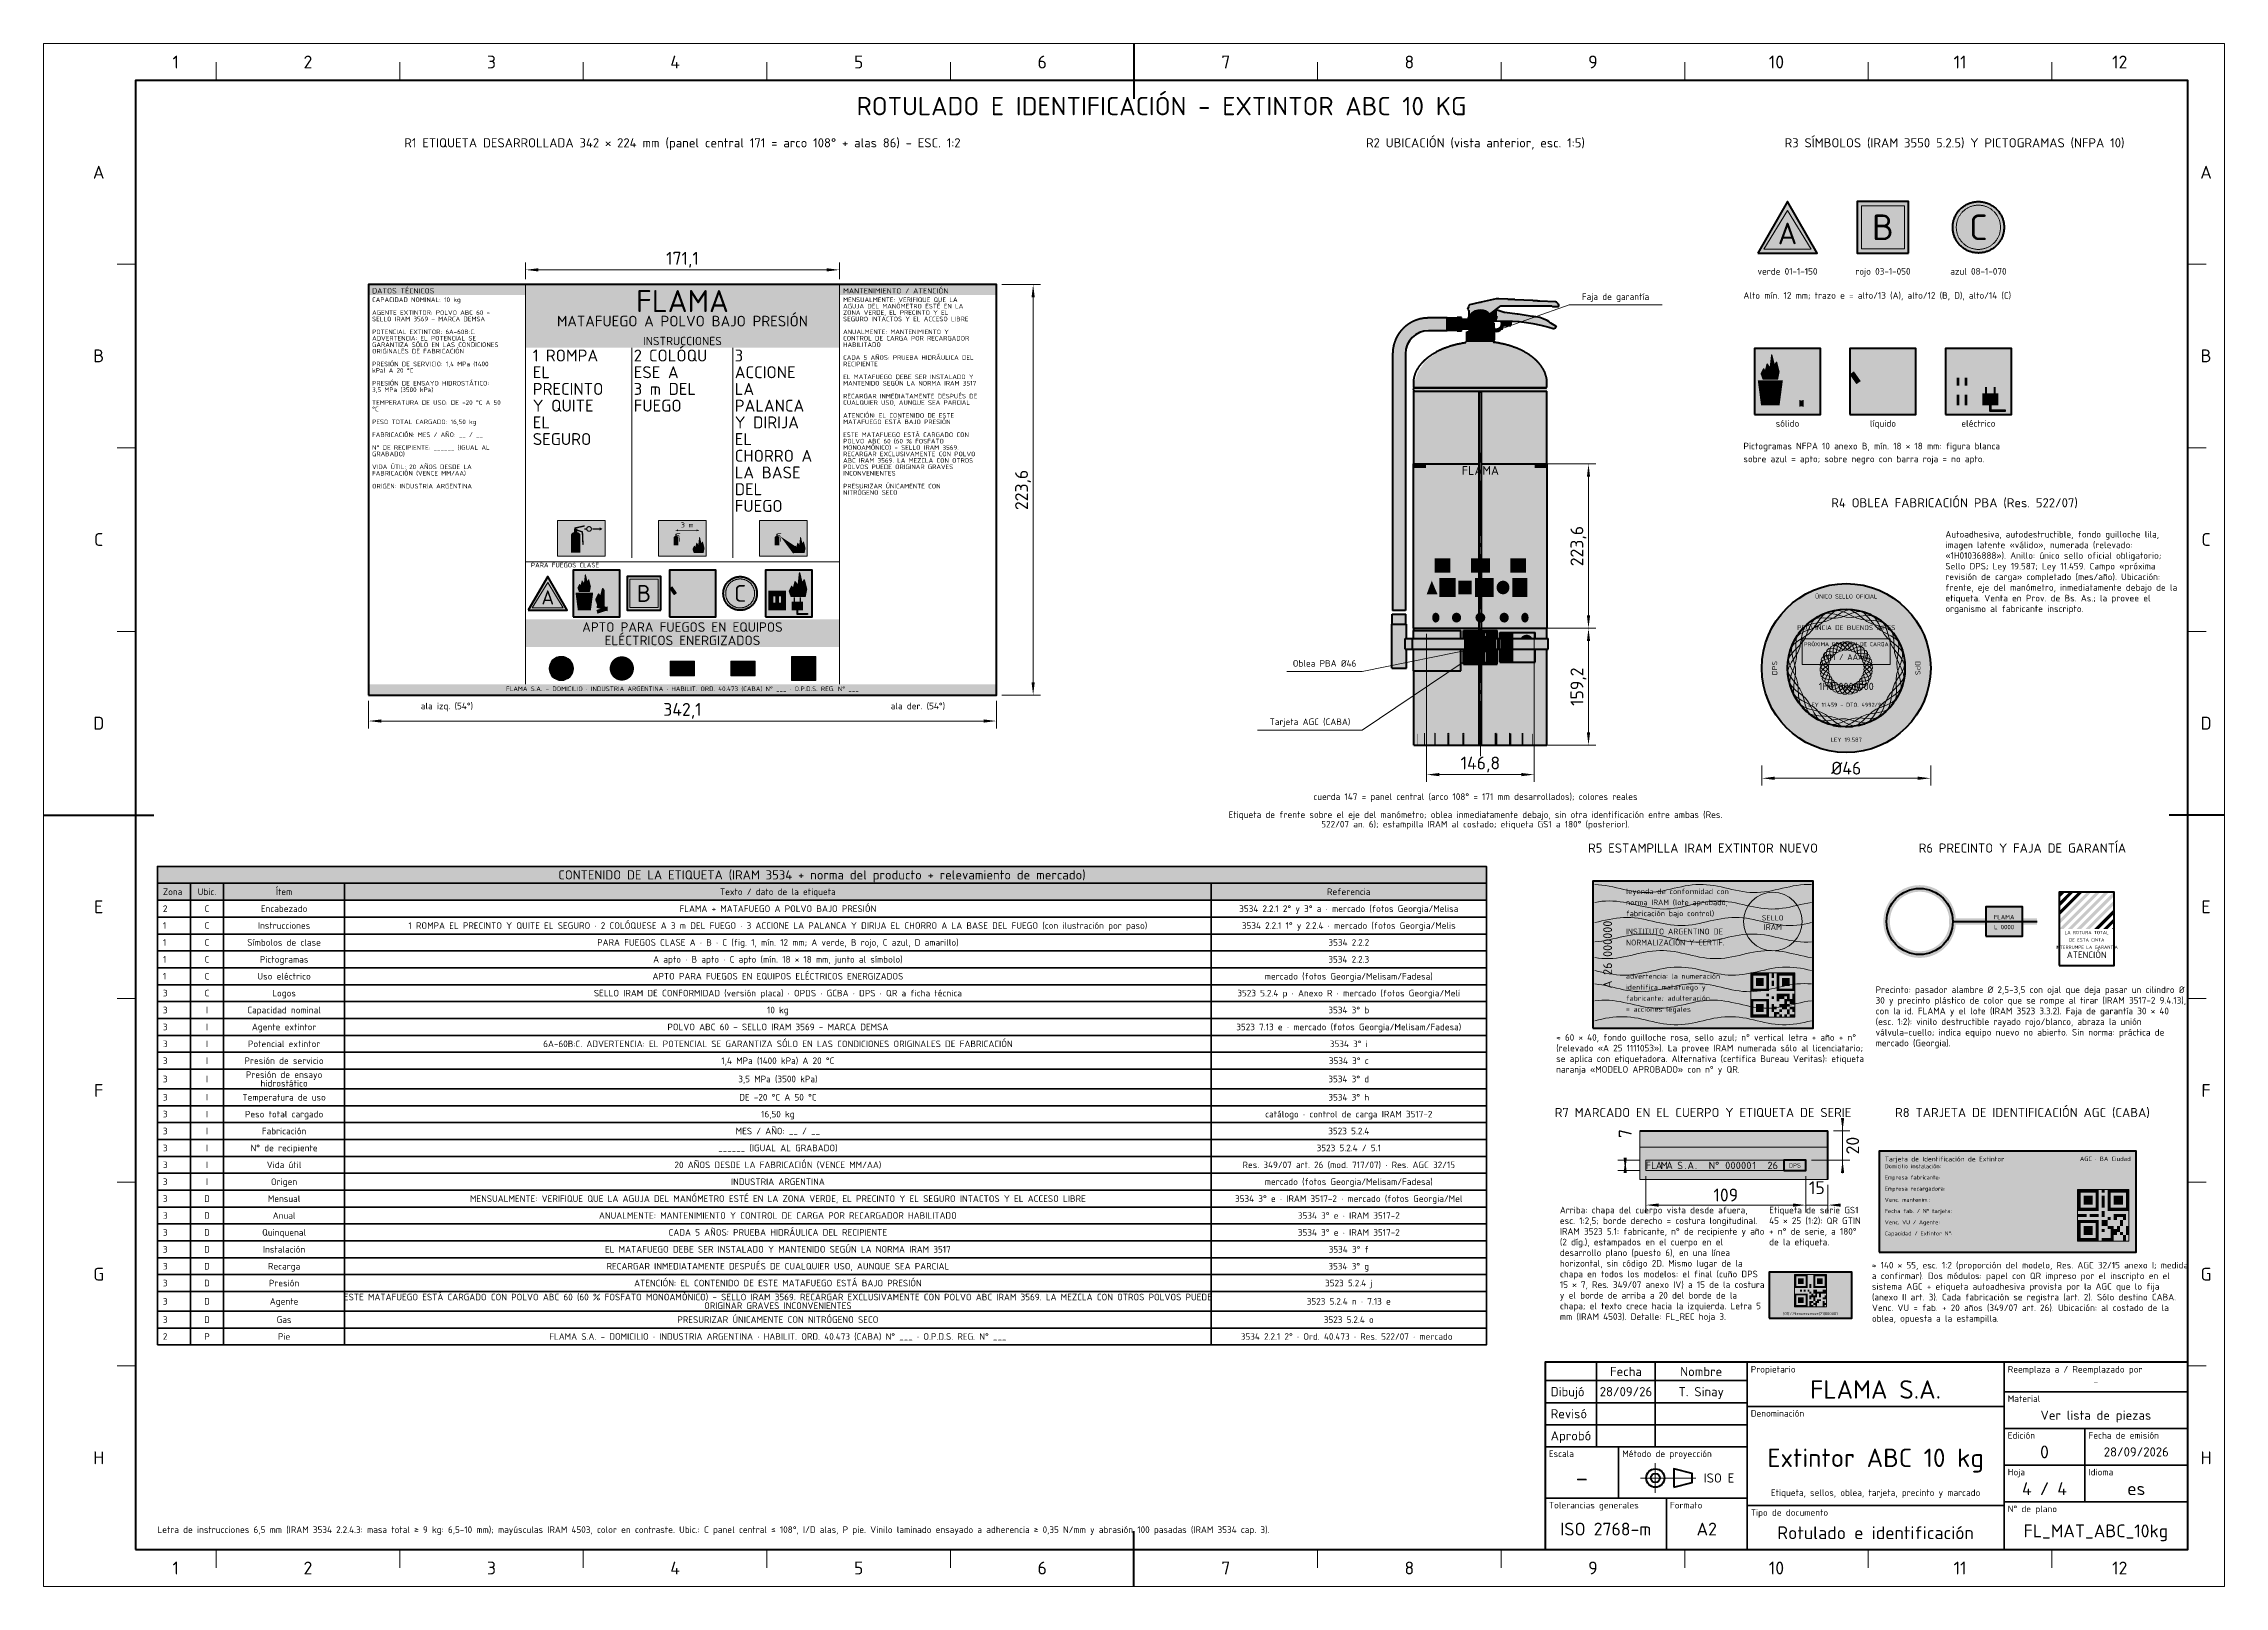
# Paper-space layout 'Hoja4_Rotulado' of a CAD drawing. Header units: millimetres. Extents: x 0 to 594, y 0 to 420.
# The model-space entities are those that its viewports show. They can reach past a viewport. Long polylines and large blocks are cut down to what shows.
import ezdxf
from ezdxf.enums import TextEntityAlignment as Align

# ---------------------------------------------------------------- set-up
doc = ezdxf.new("R2010")
doc.units = ezdxf.units.MM
doc.linetypes.add('IRAM-F-TRAZO-PUNTO', pattern=[20, 15, -2, 1, -2])
for name, color, linetype, lineweight in [('01-VISIBLE', 7, 'CONTINUOUS', 70), ('03-EJE', 1, 'IRAM-F-TRAZO-PUNTO', 18), ('04-COTA', 3, 'CONTINUOUS', 18), ('06-TEXTO', 7, 'CONTINUOUS', 25), ('07-RECUADRO', 7, 'CONTINUOUS', 70), ('08-FINA', 5, 'CONTINUOUS', 18), ('10-ROTULO', 7, 'CONTINUOUS', 35), ('11-TEXTO-ROTULO', 7, 'CONTINUOUS', 25), ('13-GRAFICA', 30, 'CONTINUOUS', 18)]:
    doc.layers.add(name, color=color, linetype=linetype, lineweight=lineweight)
doc.styles.add('ISO3098', font='isocpeur.ttf')
doc.dimstyles.new('FLAMA-IRAM', dxfattribs={"dimtxt": 3.5, "dimasz": 3.5, "dimexe": 2, "dimexo": 1.5, "dimgap": 1, "dimtad": 1, "dimdec": 1, "dimtxsty": 'ISO3098', "dimblk": 'IRAM_FLECHA', "dimblk1": 'IRAM_FLECHA', "dimblk2": 'IRAM_FLECHA', "dimcen": 2.5, "dimclrd": 256, "dimclre": 256, "dimclrt": 256, "dimazin": 3, "dimtfac": 1, "dimtmove": 0, "dimatfit": 3, "dimlwd": 18, "dimlwe": 18})

psp = doc.layouts.new('Hoja4_Rotulado')

msp = doc.modelspace()

# ---------------------------------------------------------------- texts
at = {"layer": '06-TEXTO', "style": 'ISO3098'}
for s, height, p in [('1', 3.5, (1650, 415)), ('2', 3.5, (1686, 415)), ('3', 3.5, (1736, 415)), ('4', 3.5, (1786, 415)), ('5', 3.5, (1836, 415)), ('6', 3.5, (1886, 415)), ('7', 3.5, (1936, 415)), ('8', 3.5, (1986, 415)), ('9', 3.5, (2036, 415)), ('10', 3.5, (2086, 415)), ('11', 3.5, (2136, 415)), ('12', 3.5, (2179.5, 415)), ('ROTULADO E IDENTIFICACIÓN - EXTINTOR ABC 10 KG', 5, (1918.5, 403)), ('R1 ETIQUETA DESARROLLADA 342 × 224 mm (panel central 171 = arco 108° + alas 86) - ESC. 1:2', 2.5, (1788, 393)), ('R2 UBICACIÓN (vista anterior, esc. 1:5)', 2.5, (2004, 393)), ('R3 SÍMBOLOS (IRAM 3550 5.2.5) Y PICTOGRAMAS (NFPA 10)', 2.5, (2134.5, 393)), ('A', 3.5, (1629, 385)), ('A', 3.5, (2203, 385)), ('verde 01-1-150', 1.8, (2089, 358)), ('rojo 03-1-050', 1.8, (2115, 358)), ('azul 08-1-070', 1.8, (2141, 358)), ('B', 3.5, (1629, 335)), ('B', 3.5, (2203, 335)), ('R4 OBLEA FABRICACIÓN PBA (Res. 522/07)', 2.5, (2134.5, 295)), ('C', 3.5, (1629, 285)), ('C', 3.5, (2203, 285)), ('D', 3.5, (1629, 235)), ('D', 3.5, (2203, 235)), ('cuerda 147 = panel central (arco 108° = 171 mm desarrollados); colores reales', 1.8, (2004, 215)), ('Etiqueta de frente sobre el eje del manómetro; oblea inmediatamente debajo, sin otra identificación entre ambas (Res.', 1.8, (2004, 210.1)), ('522/07 an. 6); estampilla IRAM al costado; etiqueta GS1 a 180° (posterior).', 1.8, (2004, 207.5)), ('R5 ESTAMPILLA IRAM EXTINTOR NUEVO', 2.5, (2066, 201)), ('R6 PRECINTO Y FAJA DE GARANTÍA', 2.5, (2153, 201)), ('Ítem', 1.8, (1679.5, 189.1)), ('E', 3.5, (1629, 185)), ('Ubic.', 1.8, (1658.5, 189.1)), ('C', 1.8, (1658.5, 184.5)), ('Encabezado', 1.8, (1679.5, 184.5)), ('FLAMA + MATAFUEGO A POLVO BAJO PRESIÓN', 1.8, (1814, 184.5)), ('Texto / dato de la etiqueta', 1.8, (1814, 189.1)), ('3534 2.2.1 2° y 3° a · mercado (fotos Georgia/Melisa', 1.8, (1969.5, 184.5)), ('Referencia', 1.8, (1969.5, 189.1)), ('E', 3.5, (2203, 185)), ('C', 1.8, (1658.5, 179.9)), ('Instrucciones', 1.8, (1679.5, 179.9)), ('1 ROMPA EL PRECINTO Y QUITE EL SEGURO · 2 COLÓQUESE A 3\xa0m DEL FUEGO · 3 ACCIONE LA PALANCA Y DIRIJA EL CHORRO A LA BASE DEL FUEGO (con ilustración por paso)', 1.8, (1814, 179.9)), ('3534 2.2.1 1° y 2.2.4 · mercado (fotos Georgia/Melis', 1.8, (1969.5, 179.9)), ('C', 1.8, (1658.5, 175.3)), ('Símbolos de clase', 1.8, (1679.5, 175.3)), ('PARA FUEGOS CLASE A · B · C (fig. 1, mín. 12 mm; A verde, B rojo, C azul, D amarillo)', 1.8, (1814, 175.3)), ('3534 2.2.2', 1.8, (1969.5, 175.3)), ('C', 1.8, (1658.5, 170.7)), ('C', 1.8, (1658.5, 166.1)), ('Uso eléctrico', 1.8, (1679.5, 166.1)), ('Pictogramas', 1.8, (1679.5, 170.7)), ('APTO PARA FUEGOS EN EQUIPOS ELÉCTRICOS ENERGIZADOS', 1.8, (1814, 166.1)), ('A apto · B apto · C apto (mín. 18 × 18 mm, junto al símbolo)', 1.8, (1814, 170.7)), ('mercado (fotos Georgia/Melisam/Fadesa)', 1.8, (1969.5, 166.1)), ('3534 2.2.3', 1.8, (1969.5, 170.7)), ('C', 1.8, (1658.5, 161.5)), ('Logos', 1.8, (1679.5, 161.5)), ('SELLO IRAM DE CONFORMIDAD (versión placa) · OPDS · GCBA · DPS · QR a ficha técnica', 1.8, (1814, 161.5)), ('3523 5.2.4 p · Anexo R · mercado (fotos Georgia/Meli', 1.8, (1969.5, 161.5)), ('I', 1.8, (1658.5, 156.9)), ('Capacidad nominal', 1.8, (1679.5, 156.9)), ('10 kg', 1.8, (1814, 156.9)), ('3534 3° b', 1.8, (1969.5, 156.9)), ('I', 1.8, (1658.5, 152.3)), ('I', 1.8, (1658.5, 147.7)), ('Potencial extintor', 1.8, (1679.5, 147.7)), ('Agente extintor', 1.8, (1679.5, 152.3)), ('6A-60B:C. ADVERTENCIA: EL POTENCIAL SE GARANTIZA SÓLO EN LAS CONDICIONES ORIGINALES DE FABRICACIÓN', 1.8, (1814, 147.7)), ('POLVO ABC 60 - SELLO IRAM 3569 - MARCA DEMSA', 1.8, (1814, 152.3)), ('3523 7.13 e · mercado (fotos Georgia/Melisam/Fadesa)', 1.8, (1969.5, 152.3)), ('3534 3° i', 1.8, (1969.5, 147.7)), ('I', 1.8, (1658.5, 143.1)), ('Presión de servicio', 1.8, (1679.5, 143.1)), ('1,4 MPa (1400 kPa) A 20 °C', 1.8, (1814, 143.1)), ('3534 3° c', 1.8, (1969.5, 143.1)), ('F', 3.5, (1629, 135)), ('I', 1.8, (1658.5, 138.13)), ('Presión de ensayo', 1.8, (1679.5, 139.3)), ('hidrostático', 1.8, (1679.5, 136.96)), ('3,5 MPa (3500 kPa)', 1.8, (1814, 138.13)), ('3534 3° d', 1.8, (1969.5, 138.13)), ('F', 3.5, (2203, 135)), ('I', 1.8, (1658.5, 133.16)), ('Temperatura de uso', 1.8, (1679.5, 133.16)), ('DE -20 °C A 50 °C', 1.8, (1814, 133.16)), ('3534 3° h', 1.8, (1969.5, 133.16)), ('R8 TARJETA DE IDENTIFICACIÓN AGC (CABA)', 2.5, (2153, 129)), ('I', 1.8, (1658.5, 128.56)), ('I', 1.8, (1658.5, 123.96)), ('Peso total cargado', 1.8, (1679.5, 128.56)), ('Fabricación', 1.8, (1679.5, 123.96)), ('MES / AÑO: __ / __', 1.8, (1814, 123.96)), ('16,50 kg', 1.8, (1814, 128.56)), ('catálogo · control de carga IRAM 3517-2', 1.8, (1969.5, 128.56)), ('3523 5.2.4', 1.8, (1969.5, 123.96)), ('R7 MARCADO EN EL CUERPO Y ETIQUETA DE SERIE', 2.5, (2066, 129)), ('I', 1.8, (1658.5, 119.36)), ('N° de recipiente', 1.8, (1679.5, 119.36)), ('______ (IGUAL AL GRABADO)', 1.8, (1814, 119.36)), ('3523 5.2.4 / 5.1', 1.8, (1969.5, 119.36)), ('I', 1.8, (1658.5, 114.76)), ('Vida útil', 1.8, (1679.5, 114.76)), ('20 AÑOS DESDE LA FABRICACIÓN (VENCE MM/AA)', 1.8, (1814, 114.76)), ('Res. 349/07 art. 26 (mod. 717/07) · Res. AGC 32/15', 1.8, (1969.5, 114.76)), ('I', 1.8, (1658.5, 110.16)), ('Origen', 1.8, (1679.5, 110.16)), ('MENSUALMENTE: VERIFIQUE QUE LA AGUJA DEL MANÓMETRO ESTÉ EN LA ZONA VERDE, EL PRECINTO Y EL SEGURO INTACTOS Y EL ACCESO LIBRE', 1.8, (1814, 105.56)), ('INDUSTRIA ARGENTINA', 1.8, (1814, 110.16)), ('mercado (fotos Georgia/Melisam/Fadesa)', 1.8, (1969.5, 110.16)), ('D', 1.8, (1658.5, 105.56)), ('D', 1.8, (1658.5, 100.96)), ('Mensual', 1.8, (1679.5, 105.56)), ('Anual', 1.8, (1679.5, 100.96)), ('ANUALMENTE: MANTENIMIENTO Y CONTROL DE CARGA POR RECARGADOR HABILITADO', 1.8, (1814, 100.96)), ('3534 3° e · IRAM 3517-2 · mercado (fotos Georgia/Mel', 1.8, (1969.5, 105.56)), ('3534 3° e · IRAM 3517-2', 1.8, (1969.5, 100.96)), ('D', 1.8, (1658.5, 96.36)), ('Quinquenal', 1.8, (1679.5, 96.36)), ('CADA 5 AÑOS: PRUEBA HIDRÁULICA DEL RECIPIENTE', 1.8, (1814, 96.36)), ('3534 3° e · IRAM 3517-2', 1.8, (1969.5, 96.36)), ('D', 1.8, (1658.5, 91.76)), ('Instalación', 1.8, (1679.5, 91.76)), ('EL MATAFUEGO DEBE SER INSTALADO Y MANTENIDO SEGÚN LA NORMA IRAM 3517', 1.8, (1814, 91.76)), ('3534 3° f', 1.8, (1969.5, 91.76)), ('G', 3.5, (1629, 85)), ('D', 1.8, (1658.5, 87.16)), ('D', 1.8, (1658.5, 82.56)), ('Recarga', 1.8, (1679.5, 87.16)), ('Presión', 1.8, (1679.5, 82.56)), ('RECARGAR INMEDIATAMENTE DESPUÉS DE CUALQUIER USO, AUNQUE SEA PARCIAL', 1.8, (1814, 87.16)), ('ATENCIÓN: EL CONTENIDO DE ESTE MATAFUEGO ESTÁ BAJO PRESIÓN', 1.8, (1814, 82.56)), ('3523 5.2.4 j', 1.8, (1969.5, 82.56)), ('3534 3° g', 1.8, (1969.5, 87.16)), ('G', 3.5, (2203, 85)), ('D', 1.8, (1658.5, 77.59)), ('Agente', 1.8, (1679.5, 77.59)), ('ESTE MATAFUEGO ESTÁ CARGADO CON POLVO ABC 60 (60 % FOSFATO MONOAMÓNICO) - SELLO IRAM 3569. RECARGAR EXCLUSIVAMENTE CON POLVO ABC IRAM 3569. LA MEZCLA CON OTROS POLVOS PUEDE', 1.8, (1814, 78.76)), ('ORIGINAR GRAVES INCONVENIENTES', 1.8, (1814, 76.42)), ('3523 5.2.4 n · 7.13 e', 1.8, (1969.5, 77.59)), ('D', 1.8, (1658.5, 72.62)), ('Gas', 1.8, (1679.5, 72.62)), ('PRESURIZAR ÚNICAMENTE CON NITRÓGENO SECO', 1.8, (1814, 72.62)), ('3523 5.2.4 o', 1.8, (1969.5, 72.62)), ('P', 1.8, (1658.5, 68.02)), ('Pie', 1.8, (1679.5, 68.02)), ('FLAMA S.A. - DOMICILIO · INDUSTRIA ARGENTINA · HABILIT. ORD. 40.473 (CABA) N° ___ · O.P.D.S. REG. N° ___', 1.8, (1814, 68.02)), ('3534 2.2.1 2° · Ord. 40.473 · Res. 522/07 · mercado ', 1.8, (1969.5, 68.02)), ('H', 3.5, (1629, 35)), ('H', 3.5, (2203, 35)), ('1', 3.5, (1650, 5)), ('2', 3.5, (1686, 5)), ('3', 3.5, (1736, 5)), ('4', 3.5, (1786, 5)), ('5', 3.5, (1836, 5)), ('6', 3.5, (1886, 5)), ('7', 3.5, (1936, 5)), ('8', 3.5, (1986, 5)), ('9', 3.5, (2036, 5)), ('10', 3.5, (2086, 5)), ('11', 3.5, (2136, 5)), ('12', 3.5, (2179.5, 5))]:
    msp.add_text(s, height=height, dxfattribs=at).set_placement(p, align=Align.MIDDLE_CENTER)
for s, p in [('Faja de garantía', (2042.165, 349.661)), ('Oblea PBA Ø46', (1962.897, 249.841)), ('Tarjeta AGC (CABA)', (1958.937, 233.931))]:
    msp.add_text(s, height=1.8, dxfattribs=at).set_placement(p, align=Align.BOTTOM_CENTER)
for s, p in [('Alto mín. 12 mm; trazo e = alto/13 (A), alto/12 (B, D), alto/14 (C)', (2077, 350)), ('Pictogramas NFPA 10 anexo B, mín. 18 × 18 mm: figura blanca', (2077, 309)), ('sobre azul = apto; sobre negro con barra roja = no apto.', (2077, 305.5)), ('Autoadhesiva, autodestructible, fondo guilloche lila,', (2132, 285)), ('«1H01036888»). Anillo: único sello oficial obligatorio;', (2132, 279.2)), ('imagen latente «válido», numerada (relevado:', (2132, 282.1)), ('Sello DPS; Ley 19.587; Ley 11.459. Campo «próxima', (2132, 276.3)), ('revisión de carga» completado (mes/año). Ubicación:', (2132, 273.4)), ('etiqueta. Venta en Prov. de Bs. As.; la provee el', (2132, 267.6)), ('frente, eje del manómetro, inmediatamente debajo de la', (2132, 270.5)), ('organismo al fabricante inscripto.', (2132, 264.7)), ('30 y precinto plástico de color que se rompe al tirar (IRAM 3517-2 9.4.13),', (2113, 158.1)), ('Precinto: pasador alambre Ø 2,5-3,5 con ojal que deja pasar un cilindro Ø', (2113, 161)), ('con la id. FLAMA y el lote (IRAM 3523 3.3.2). Faja de garantía 30 × 40', (2113, 155.2)), ('(esc. 1:2): vinilo destructible rayado rojo/blanco, abraza la unión', (2113, 152.3)), ('≈ 60 × 40, fondo guilloche rosa, sello azul; n° vertical letra + año + n°', (2026, 148)), ('válvula-cuello; indica equipo nuevo no abierto. Sin norma: práctica de', (2113, 149.4)), ('mercado (Georgia).', (2113, 146.5)), ('se aplica con etiquetadora. Alternativa (certifica Bureau Veritas): etiqueta', (2026, 142.2)), ('(relevado «A 25 1111053»). La provee IRAM numerada sólo al licenciatario;', (2026, 145.1)), ('naranja «MODELO APROBADO» con n° y QR.', (2026, 139.3)), ('Arriba: chapa del cuerpo vista desde afuera,', (2027, 101)), ('Etiqueta de serie GS1', (2084, 101)), ('esc. 1:2,5; borde derecho = costura longitudinal.', (2027, 98.1)), ('IRAM 3523 5.1: fabricante, n° de recipiente y año', (2027, 95.2)), ('45 × 25 (1:2): QR GTIN', (2084, 98.1)), ('+ n° de serie, a 180°', (2084, 95.2)), ('(2 díg.), estampados en el cuerpo en el', (2027, 92.3)), ('desarrollo plano (puesto 6), en una línea', (2027, 89.4)), ('de la etiqueta.', (2084, 92.3)), ('15 × 7, Res. 349/07 anexo IV) a 15 de la costura', (2027, 80.7)), ('chapa en todos los modelos: el final (cuño DPS', (2027, 83.6)), ('horizontal, sin código 2D. Mismo lugar de la', (2027, 86.5)), ('≈ 140 × 55, esc. 1:2 (proporción del modelo, Res. AGC 32/15 anexo I; medida', (2112, 86)), ('a confirmar). Dos módulos: papel con QR impreso por el inscripto en el', (2112, 83.1)), ('y el borde de arriba a 20 del borde de la', (2027, 77.8)), ('chapa; el texto crece hacia la izquierda. Letra 5', (2027, 74.9)), ('sistema AGC + etiqueta autoadhesiva provista por la AGC que lo fija', (2112, 80.2)), ('(anexo II art. 3). Cada fabricación se registra (art. 2). Sólo destino CABA.', (2112, 77.3)), ('mm (IRAM 4503). Detalle: FL_REC hoja 3.', (2027, 72)), ('Venc. VU = fab. + 20 años (349/07 art. 26). Ubicación: al costado de la', (2112, 74.4)), ('oblea, opuesta a la estampilla.', (2112, 71.5)), ('Letra de instrucciones 6,5 mm (IRAM 3534 2.2.4.3: masa total ≥ 9 kg: 6,5-10 mm); mayúsculas IRAM 4503, color en contraste. Ubic.: C panel central ≤ 108°, I/D alas, P pie. Vinilo laminado ensayado a adherencia ≥ 0,35 N/mm y abrasión 100 pasadas (IRAM 3534 cap. 3).', (1645, 14))]:
    msp.add_text(s, height=1.8, dxfattribs=at).set_placement(p, align=Align.BOTTOM_LEFT)
for s, p in [('sólido', (2089, 317.5)), ('líquido', (2115, 317.5)), ('eléctrico', (2141, 317.5))]:
    msp.add_text(s, height=1.8, dxfattribs=at).set_placement(p, align=Align.TOP_CENTER)
at = {"layer": '06-TEXTO', "true_color": 0xffffff, "style": 'ISO3098'}
msp.add_text('CONTENIDO DE LA ETIQUETA (IRAM 3534 + norma del producto + relevamiento de mercado)', height=2.5, dxfattribs=at).set_placement((1826, 193.7), align=Align.MIDDLE_CENTER)
at = {"layer": '06-TEXTO', "style": 'ISO3098'}
for s, p in [('Zona', (1646.5, 189.1)), ('2', (1646.5, 184.5)), ('1', (1646.5, 179.9)), ('1', (1646.5, 175.3)), ('1', (1646.5, 170.7)), ('1', (1646.5, 166.1)), ('3', (1646.5, 161.5)), ('3', (1646.5, 156.9)), ('3', (1646.5, 152.3)), ('3', (1646.5, 147.7)), ('3', (1646.5, 143.1)), ('3', (1646.5, 138.13)), ('3', (1646.5, 133.16)), ('3', (1646.5, 128.56)), ('3', (1646.5, 123.96)), ('3', (1646.5, 119.36)), ('3', (1646.5, 114.76)), ('3', (1646.5, 110.16)), ('3', (1646.5, 105.56)), ('3', (1646.5, 100.96)), ('3', (1646.5, 96.36)), ('3', (1646.5, 91.76)), ('3', (1646.5, 87.16)), ('3', (1646.5, 82.56)), ('3', (1646.5, 77.59)), ('3', (1646.5, 72.62)), ('2', (1646.5, 68.02))]:
    msp.add_text(s, height=1.8, dxfattribs=at).set_placement(p, align=Align.MIDDLE_LEFT)
at = {"layer": '08-FINA', "style": 'ISO3098'}
for s, p in [('ala izq. (54°)', (1723.853, 240.588)), ('ala der. (54°)', (1852.147, 240.588))]:
    msp.add_text(s, height=1.8, dxfattribs=at).set_placement(p, align=Align.TOP_CENTER)
at = {"layer": '11-TEXTO-ROTULO', "style": 'ISO3098'}
for s, height, p in [('Fecha', 2.5, (2045, 58.5)), ('Nombre', 2.5, (2065.5, 58.5)), ('28/09/26', 2.5, (2045, 53)), ('T. Sinay', 2.5, (2065.5, 53)), ('FLAMA S.A.', 5, (2113, 53.6)), ('-', 1.8, (2173, 55.6)), ('Ver lista de piezas', 2.5, (2173, 46.6)), ('Extintor ABC 10 kg', 5, (2113, 35)), ('0', 3.5, (2159, 36.6)), ('28/09/2026', 2.5, (2184, 36.6)), ('-', 5, (2033, 29.6)), ('Etiqueta, sellos, oblea, tarjeta, precinto y marcado', 1.8, (2113, 25.5)), ('4 / 4', 3.5, (2159, 26.6)), ('es', 3.5, (2184, 26.6)), ('ISO 2768-m', 3.5, (2039.5, 15.6)), ('A2', 3.5, (2067, 15.6)), ('Rotulado e identificación', 3.5, (2113, 14.6)), ('FL_MAT_ABC_10kg', 3.5, (2173, 15.1))]:
    msp.add_text(s, height=height, dxfattribs=at).set_placement(p, align=Align.MIDDLE_CENTER)
for s, p in [('Propietario', (2079, 60)), ('Reemplaza a / Reemplazado por', (2149, 60)), ('Denominación', (2079, 48)), ('Material', (2149, 52)), ('Edición', (2149, 42)), ('Fecha de emisión', (2171, 42)), ('Escala', (2024, 37)), ('Método de proyección', (2044, 37)), ('Hoja', (2149, 32)), ('Idioma', (2171, 32)), ('Tolerancias generales', (2024, 23)), ('Formato', (2057, 23)), ('Tipo de documento', (2079, 21)), ('N° de plano', (2149, 22))]:
    msp.add_text(s, height=1.8, dxfattribs=at).set_placement(p, align=Align.TOP_LEFT)
for s, p in [('Dibujó', (2024.5, 53)), ('Revisó', (2024.5, 47)), ('Aprobó', (2024.5, 41))]:
    msp.add_text(s, height=2.5, dxfattribs=at).set_placement(p, align=Align.MIDDLE_LEFT)
msp.add_text('ISO E', height=2.5, dxfattribs=at).set_placement((2074.5, 29.5), align=Align.MIDDLE_RIGHT)
at = {"layer": '13-GRAFICA', "true_color": 0xffffff, "style": 'ISO3098'}
for s, height, p in [('A', 5.88, (2089, 368.32)), ('B', 7, (2115, 370)), ('C', 7, (2141, 370)), ('A', 3.851, (1751.32, 269.219)), ('B', 4.585, (1777.521, 270.319)), ('C', 4.585, (1803.722, 270.319)), ('ÚNICO SELLO OFICIAL', 1.15, (2105, 269.5)), ('IRAM', 1.5846, (1754.988, 249.89)), ('OPDS', 1.4525, (1771.494, 249.89)), ('DPS', 1.4525, (1804.506, 249.89)), ('LEY 19.587', 1.15, (2105, 230.5)), ('SELLO', 1.4, (2085, 182)), ('IRAM', 1.6, (2085, 179.5))]:
    msp.add_text(s, height=height, dxfattribs=at).set_placement(p, align=Align.MIDDLE_CENTER)
at = {"layer": '13-GRAFICA', "true_color": 0x191919, "style": 'ISO3098'}
for s, height, p in [('CAPACIDAD NOMINAL: 10 kg', 1.25, (1703.47, 350.912)), ('MENSUALMENTE: VERIFIQUE QUE LA', 1.25, (1831.765, 350.912)), ('AGENTE EXTINTOR: POLVO ABC 60 -', 1.25, (1703.47, 347.412)), ('SELLO IRAM 3569 - MARCA DEMSA', 1.25, (1703.47, 345.662)), ('AGUJA DEL MANÓMETRO ESTÉ EN LA', 1.25, (1831.765, 349.162)), ('ZONA VERDE, EL PRECINTO Y EL', 1.25, (1831.765, 347.412)), ('SEGURO INTACTOS Y EL ACCESO LIBRE', 1.25, (1831.765, 345.662)), ('ADVERTENCIA: EL POTENCIAL SE', 1.25, (1703.47, 340.412)), ('POTENCIAL EXTINTOR: 6A-60B:C.', 1.25, (1703.47, 342.162)), ('GARANTIZA SÓLO EN LAS CONDICIONES', 1.25, (1703.47, 338.662)), ('ANUALMENTE: MANTENIMIENTO Y', 1.25, (1831.765, 342.162)), ('CONTROL DE CARGA POR RECARGADOR', 1.25, (1831.765, 340.412)), ('HABILITADO', 1.25, (1831.765, 338.662)), ('ORIGINALES DE FABRICACIÓN', 1.25, (1703.47, 336.912)), ('PRESIÓN DE SERVICIO: 1,4 MPa (1400', 1.25, (1703.47, 333.412)), ('ROMPA', 3.25, (1750.794, 336.718)), ('COLÓQU', 3.25, (1778.875, 336.718)), ('CADA 5 AÑOS: PRUEBA HIDRÁULICA DEL', 1.25, (1831.765, 335.162)), ('RECIPIENTE', 1.25, (1831.765, 333.412)), ('kPa) A 20 °C', 1.25, (1703.47, 331.662)), ('PRESIÓN DE ENSAYO HIDROSTÁTICO:', 1.25, (1703.47, 328.162)), ('EL', 3.25, (1747.235, 332.168)), ('PRECINTO', 3.25, (1747.235, 327.618)), ('3\xa0m DEL', 3.25, (1774.745, 327.618)), ('ESE A', 3.25, (1774.745, 332.168)), ('ACCIONE', 3.25, (1802.255, 332.168)), ('LA', 3.25, (1802.255, 327.618)), ('EL MATAFUEGO DEBE SER INSTALADO Y', 1.25, (1831.765, 329.912)), ('MANTENIDO SEGÚN LA NORMA IRAM 3517', 1.25, (1831.765, 328.162)), ('3,5 MPa (3500 kPa)', 1.25, (1703.47, 326.412)), ('TEMPERATURA DE USO: DE -20 °C A 50', 1.25, (1703.47, 322.912)), ('°C', 1.25, (1703.47, 321.162)), ('Y QUITE', 3.25, (1747.235, 323.068)), ('FUEGO', 3.25, (1774.745, 323.068)), ('PALANCA', 3.25, (1802.255, 323.068)), ('RECARGAR INMEDIATAMENTE DESPUÉS DE', 1.25, (1831.765, 324.662)), ('CUALQUIER USO, AUNQUE SEA PARCIAL', 1.25, (1831.765, 322.912)), ('PESO TOTAL CARGADO: 16,50 kg', 1.25, (1703.47, 317.662)), ('EL', 3.25, (1747.235, 318.518)), ('Y DIRIJA', 3.25, (1802.255, 318.518)), ('ATENCIÓN: EL CONTENIDO DE ESTE', 1.25, (1831.765, 319.412)), ('MATAFUEGO ESTÁ BAJO PRESIÓN', 1.25, (1831.765, 317.662)), ('FABRICACIÓN: MES / AÑO: __ / __', 1.25, (1703.47, 314.162)), ('N° DE RECIPIENTE: ______ (IGUAL AL', 1.25, (1703.47, 310.662)), ('GRABADO)', 1.25, (1703.47, 308.912)), ('SEGURO', 3.25, (1747.235, 313.968)), ('EL', 3.25, (1802.255, 313.968)), ('CHORRO A', 3.25, (1802.255, 309.418)), ('ESTE MATAFUEGO ESTÁ CARGADO CON', 1.25, (1831.765, 314.162)), ('POLVO ABC 60 (60 % FOSFATO', 1.25, (1831.765, 312.412)), ('MONOAMÓNICO) - SELLO IRAM 3569.', 1.25, (1831.765, 310.662)), ('RECARGAR EXCLUSIVAMENTE CON POLVO', 1.25, (1831.765, 308.912)), ('VIDA ÚTIL: 20 AÑOS DESDE LA', 1.25, (1703.47, 305.412)), ('FABRICACIÓN (VENCE MM/AA)', 1.25, (1703.47, 303.662)), ('LA BASE', 3.25, (1802.255, 304.868)), ('ABC IRAM 3569. LA MEZCLA CON OTROS', 1.25, (1831.765, 307.162)), ('POLVOS PUEDE ORIGINAR GRAVES', 1.25, (1831.765, 305.412)), ('INCONVENIENTES', 1.25, (1831.765, 303.662)), ('ORIGEN: INDUSTRIA ARGENTINA', 1.25, (1703.47, 300.162)), ('DEL', 3.25, (1802.255, 300.318)), ('PRESURIZAR ÚNICAMENTE CON', 1.25, (1831.765, 300.162)), ('NITRÓGENO SECO', 1.25, (1831.765, 298.412)), ('FUEGO', 3.25, (1802.255, 295.768)), ('PARA FUEGOS CLASE', 1.25, (1746.735, 278.668))]:
    msp.add_text(s, height=height, dxfattribs=at).set_placement(p, align=Align.TOP_LEFT)
at = {"layer": '13-GRAFICA', "true_color": 0xffffff, "style": 'ISO3098'}
for s, p in [('DATOS TÉCNICOS', (1703.47, 353.412)), ('MANTENIMIENTO / ATENCIÓN', (1831.765, 353.412))]:
    msp.add_text(s, height=1.4375, dxfattribs=at).set_placement(p, align=Align.TOP_LEFT)
for s, height, p in [('FLAMA', 6, (1788, 352.912)), ('MATAFUEGO A POLVO BAJO PRESIÓN', 2.89578, (1788, 345.912)), ('FLAMA', 2.4, (2005.343, 305.005)), ('APTO PARA FUEGOS EN EQUIPOS', 2.6, (1788, 262.471)), ('ELÉCTRICOS ENERGIZADOS', 2.6, (1788, 258.831)), ('FLAMA S.A. - DOMICILIO · INDUSTRIA ARGENTINA · HABILIT. ORD. 40.473 (CABA) N° ___ · O.P.D.S. REG. N° ___', 1.25, (1788, 244.988))]:
    msp.add_text(s, height=height, dxfattribs=at).set_placement(p, align=Align.TOP_CENTER)
at = {"layer": '13-GRAFICA', "true_color": 0x191919, "style": 'ISO3098'}
for s, height, p in [('INSTRUCCIONES', 2.275, (1788, 339.038)), ('GCBA', 1.4525, (1788, 249.89)), ('LA ROTURA TOTAL', 0.9, (2170.5, 178)), ('INTERRUMPE LA GARANTÍA', 0.9, (2170.5, 174)), ('DE ESTA CINTA', 0.9, (2170.5, 176))]:
    msp.add_text(s, height=height, dxfattribs=at).set_placement(p, align=Align.MIDDLE_CENTER)
at = {"layer": '13-GRAFICA', "true_color": 0xc81e2d, "style": 'ISO3098'}
for s, p in [('1', (1747.235, 336.718)), ('2', (1774.745, 336.718)), ('3', (1802.255, 336.718))]:
    msp.add_text(s, height=3.25, dxfattribs=at).set_placement(p, align=Align.TOP_LEFT)
at = {"layer": '13-GRAFICA', "style": 'ISO3098'}
for s, height, p in [('3 m', 1.365, (1789.332, 287.878)), ('(01)779xxxxxxxxxx(21)000001', 0.8, (2095.25, 73.6))]:
    msp.add_text(s, height=height, dxfattribs=at).set_placement(p, align=Align.BOTTOM_CENTER)
for s, height, p in [('PROVINCIA DE BUENOS AIRES', 1.3, (2105, 261)), ('PRÓXIMA REVISIÓN DE CARGA', 1.1, (2105, 256.5)), ('MM / AAAA', 1.6, (2105, 253)), ('LEY 11.459 - DTO. 4992/90', 1.1, (2105, 240)), ('FLAMA', 1.2, (2148, 182.2)), ('L 0000', 1.2, (2148, 179.5))]:
    msp.add_text(s, height=height, dxfattribs=at).set_placement(p, align=Align.MIDDLE_CENTER)
at = {"layer": '13-GRAFICA', "true_color": 0xffffff, "style": 'ISO3098'}
for rotation, p in [(90, (2085.5, 250)), (-90, (2124.5, 250))]:
    msp.add_text('DPS', height=1.4, rotation=rotation, dxfattribs=at).set_placement(p, align=Align.MIDDLE_CENTER)
at = {"layer": '13-GRAFICA', "true_color": 0xc81e2d, "style": 'ISO3098'}
msp.add_text('1H0 0000000', height=2, dxfattribs=at).set_placement((2105, 245), align=Align.MIDDLE_CENTER)
at = {"layer": '13-GRAFICA', "style": 'ISO3098'}
for s, height, p in [('norma IRAM (lote aprobado,', 1.5, (2045, 185)), ('leyenda de conformidad con', 1.5, (2045, 188)), ('fabricación bajo control)', 1.5, (2045, 182)), ('advertencia: la numeración', 1.4, (2045, 165)), ('identifica matafuego y', 1.4, (2045, 162)), ('fabricante; adulteración', 1.4, (2045, 159)), ('= acciones legales', 1.4, (2045, 156)), ('Domicilio instalación:', 1.1, (2115.5, 113.5)), ('Empresa fabricante:', 1.1, (2115.5, 110.45)), ('Empresa recargadora:', 1.1, (2115.5, 107.4)), ('Venc. mantenim.:', 1.1, (2115.5, 104.35)), ('Fecha fab. / N° tarjeta:', 1.1, (2115.5, 101.3)), ('Venc. VU / Agente:', 1.1, (2115.5, 98.25)), ('Capacidad / Extintor N°:', 1.1, (2115.5, 95.2))]:
    msp.add_text(s, height=height, dxfattribs=at).set_placement(p, align=Align.BOTTOM_LEFT)
at = {"layer": '13-GRAFICA', "true_color": 0xc81e2d, "style": 'ISO3098'}
msp.add_text('A 26 000000', height=2.4, rotation=90, dxfattribs=at).set_placement((2040, 172), align=Align.MIDDLE_CENTER)
at = {"layer": '13-GRAFICA', "true_color": 0x005eaa, "style": 'ISO3098'}
for s, p in [('INSTITUTO ARGENTINO DE', (2045, 177)), ('NORMALIZACIÓN Y CERTIF.', (2045, 174))]:
    msp.add_text(s, height=1.6, dxfattribs=at).set_placement(p, align=Align.BOTTOM_LEFT)
at = {"layer": '13-GRAFICA', "true_color": 0xc81e2d, "style": 'ISO3098'}
msp.add_text('ATENCIÓN', height=1.8, dxfattribs=at).set_placement((2170.5, 170.5), align=Align.BOTTOM_CENTER)
at = {"layer": '13-GRAFICA', "true_color": 0x5a0a0f, "style": 'ISO3098'}
for s, height, p in [('F', 2, (2051.12, 114.6)), ('L', 2, (2052.56, 114.6)), ('A', 2, (2054, 114.6)), ('M', 2, (2055.44, 114.6)), ('A', 2, (2056.88, 114.6)), ('S', 2, (2059.76, 114.6)), ('.', 2, (2061.2, 114.6)), ('A', 2, (2062.64, 114.6)), ('.', 2, (2064.08, 114.6)), ('N', 2, (2068.4, 114.6)), ('°', 2, (2069.84, 114.6)), ('0', 2, (2072.72, 114.6)), ('0', 2, (2074.16, 114.6)), ('0', 2, (2075.6, 114.6)), ('0', 2, (2077.04, 114.6)), ('0', 2, (2078.48, 114.6)), ('1', 2, (2079.92, 114.6)), ('2', 2, (2084.24, 114.6)), ('6', 2, (2085.68, 114.6)), ('DPS', 1.2, (2091, 114.6))]:
    msp.add_text(s, height=height, dxfattribs=at).set_placement(p, align=Align.MIDDLE_CENTER)
at = {"layer": '13-GRAFICA', "style": 'ISO3098'}
msp.add_text('Tarjeta de Identificación de Extintor', height=1.3, dxfattribs=at).set_placement((2115.5, 117), align=Align.TOP_LEFT)
at = {"layer": '13-GRAFICA', "true_color": 0x191919, "style": 'ISO3098'}
msp.add_text('AGC · BA Ciudad', height=1.2, dxfattribs=at).set_placement((2182.5, 117), align=Align.TOP_RIGHT)

# ---------------------------------------------------------------- blocks, each defined once
blk = doc.blocks.new('IRAM_FLECHA')
blk.add_solid([(0, 0), (-1, 0.125), (-1, -0.125)])

# ---------------------------------------------------------------- dimensions: what is measured, and where the dimension line sits
at = {"layer": '04-COTA'}
for base, p1, p2, override in [((1745.235, 358.412), (1745.235, 354.412), (1830.765, 354.412), {"dimlfac": 2}), ((1990.659, 221), (1990.659, 260.841), (2020.027, 260.841), {"dimlfac": 5}), ((1702.47, 235.588), (1702.47, 242.588), (1873.53, 242.588), {"dimlfac": 2}), ((2082, 220), (2082, 225), (2128, 225), {"dimlfac": 1, "dimpost": '%%c<>'}), ((2050.4, 103.8), (2050.4, 113.2), (2094, 113.2), {"dimlfac": 2.5}), ((2094, 103.8), (2094, 113.2), (2100, 110.8), {"dimlfac": 2.5})]:
    msp.add_linear_dim(base=base, p1=p1, p2=p2, dimstyle='FLAMA-IRAM', override=override, dxfattribs=at).render()
for base, p1, p2, override in [((1883.53, 242.588), (1873.53, 242.588), (1873.53, 354.412), {"dimlfac": 2}), ((2034.797, 260.8414), (2020.0267, 260.8414), (2020.0267, 305.5707), {"dimlfac": 5}), ((2034.797, 229), (2020.027, 229), (2020.027, 260.841), {"dimlfac": 5}), ((2104, 124), (2100, 124), (2094, 116), {"dimlfac": 2.5})]:
    msp.add_linear_dim(base=base, p1=p1, p2=p2, angle=90, dimstyle='FLAMA-IRAM', override=override, dxfattribs=at).render()
msp.add_linear_dim(base=(2044.8, 116), p1=(2050.4, 116), p2=(2050.4, 113.2), angle=90, location=(2044.8, 123.278), dimstyle='FLAMA-IRAM', override={"dimlfac": 2.5, "dimtmove": 2}, dxfattribs=at).render()

# ---------------------------------------------------------------- hatches: boundary and pattern name
at = {"layer": '08-FINA'}
h = msp.add_hatch(color=7, dxfattribs=at)
h.dxf.hatch_style = 1
h.paths.add_polyline_path([(2009.009, 341.631), (2011.5, 342.086), (2011.233, 342.84)])
h = msp.add_hatch(color=7, dxfattribs=at)
h.dxf.hatch_style = 1
h.paths.add_polyline_path([(2005.343, 255.641), (2002.814, 255.53), (2002.975, 254.747)])
h = msp.add_hatch(color=7, dxfattribs=at)
h.dxf.hatch_style = 1
h.paths.add_polyline_path([(2005.343, 254.741), (2003.045, 253.679), (2003.491, 253.015)])
at = {"layer": '13-GRAFICA', "true_color": 0x009146}
h = msp.add_hatch(color=7, dxfattribs=at)
h.dxf.hatch_style = 1
h.paths.add_polyline_path([(2080.917, 363), (2097.083, 363), (2089, 377)])
at = {"layer": '13-GRAFICA', "true_color": 0xc81e2d}
h = msp.add_hatch(color=7, dxfattribs=at)
h.dxf.hatch_style = 1
h.paths.add_polyline_path([(2122, 363), (2122, 377), (2108, 377), (2108, 363)])
at = {"layer": '13-GRAFICA', "true_color": 0x005eaa}
h = msp.add_hatch(color=7, dxfattribs=at)
h.dxf.hatch_style = 1
h.paths.add_polyline_path([(2148, 370), (2147.996, 369.771), (2147.985, 369.542), (2147.966, 369.314), (2147.94, 369.086), (2147.907, 368.86), (2147.865, 368.634), (2147.817, 368.41), (2147.761, 368.188), (2147.699, 367.968), (2147.629, 367.75), (2147.551, 367.534), (2147.467, 367.321), (2147.376, 367.111), (2147.278, 366.904), (2147.173, 366.7), (2147.062, 366.5), (2146.944, 366.304), (2146.82, 366.111), (2146.69, 365.923), (2146.553, 365.739), (2146.411, 365.559), (2146.263, 365.385), (2146.109, 365.215), (2145.95, 365.05), (2145.785, 364.891), (2145.615, 364.737), (2145.441, 364.589), (2145.261, 364.447), (2145.077, 364.31), (2144.889, 364.18), (2144.696, 364.056), (2144.5, 363.938), (2144.3, 363.827), (2144.096, 363.722), (2143.889, 363.624), (2143.679, 363.533), (2143.466, 363.449), (2143.25, 363.371), (2143.032, 363.301), (2142.812, 363.239), (2142.59, 363.183), (2142.366, 363.135), (2142.14, 363.093), (2141.914, 363.06), (2141.686, 363.034), (2141.458, 363.015), (2141.229, 363.004), (2141, 363), (2140.771, 363.004), (2140.542, 363.015), (2140.314, 363.034), (2140.086, 363.06), (2139.86, 363.093), (2139.634, 363.135), (2139.41, 363.183), (2139.188, 363.239), (2138.968, 363.301), (2138.75, 363.371), (2138.534, 363.449), (2138.321, 363.533), (2138.111, 363.624), (2137.904, 363.722), (2137.7, 363.827), (2137.5, 363.938), (2137.304, 364.056), (2137.111, 364.18), (2136.923, 364.31), (2136.739, 364.447), (2136.559, 364.589), (2136.385, 364.737), (2136.215, 364.891), (2136.05, 365.05), (2135.891, 365.215), (2135.737, 365.385), (2135.589, 365.559), (2135.447, 365.739), (2135.31, 365.923), (2135.18, 366.111), (2135.056, 366.304), (2134.938, 366.5), (2134.827, 366.7), (2134.722, 366.904), (2134.624, 367.111), (2134.533, 367.321), (2134.449, 367.534), (2134.371, 367.75), (2134.301, 367.968), (2134.239, 368.188), (2134.183, 368.41), (2134.135, 368.634), (2134.093, 368.86), (2134.06, 369.086), (2134.034, 369.314), (2134.015, 369.542), (2134.004, 369.771), (2134, 370), (2134.004, 370.229), (2134.015, 370.458), (2134.034, 370.686), (2134.06, 370.914), (2134.093, 371.14), (2134.135, 371.366), (2134.183, 371.59), (2134.239, 371.812), (2134.301, 372.032), (2134.371, 372.25), (2134.449, 372.466), (2134.533, 372.679), (2134.624, 372.889), (2134.722, 373.096), (2134.827, 373.3), (2134.938, 373.5), (2135.056, 373.696), (2135.18, 373.889), (2135.31, 374.077), (2135.447, 374.261), (2135.589, 374.441), (2135.737, 374.615), (2135.891, 374.785), (2136.05, 374.95), (2136.215, 375.109), (2136.385, 375.263), (2136.559, 375.411), (2136.739, 375.553), (2136.923, 375.69), (2137.111, 375.82), (2137.304, 375.944), (2137.5, 376.062), (2137.7, 376.173), (2137.904, 376.278), (2138.111, 376.376), (2138.321, 376.467), (2138.534, 376.551), (2138.75, 376.629), (2138.968, 376.699), (2139.188, 376.761), (2139.41, 376.817), (2139.634, 376.865), (2139.86, 376.907), (2140.086, 376.94), (2140.314, 376.966), (2140.542, 376.985), (2140.771, 376.996), (2141, 377), (2141.229, 376.996), (2141.458, 376.985), (2141.686, 376.966), (2141.914, 376.94), (2142.14, 376.907), (2142.366, 376.865), (2142.59, 376.817), (2142.812, 376.761), (2143.032, 376.699), (2143.25, 376.629), (2143.466, 376.551), (2143.679, 376.467), (2143.889, 376.376), (2144.096, 376.278), (2144.3, 376.173), (2144.5, 376.062), (2144.696, 375.944), (2144.889, 375.82), (2145.077, 375.69), (2145.261, 375.553), (2145.441, 375.411), (2145.615, 375.263), (2145.785, 375.109), (2145.95, 374.95), (2146.109, 374.785), (2146.263, 374.615), (2146.411, 374.441), (2146.553, 374.261), (2146.69, 374.077), (2146.82, 373.889), (2146.944, 373.696), (2147.062, 373.5), (2147.173, 373.3), (2147.278, 373.096), (2147.376, 372.889), (2147.467, 372.679), (2147.551, 372.466), (2147.629, 372.25), (2147.699, 372.032), (2147.761, 371.812), (2147.817, 371.59), (2147.865, 371.366), (2147.907, 371.14), (2147.94, 370.914), (2147.966, 370.686), (2147.985, 370.458), (2147.996, 370.229)])
at = {"layer": '13-GRAFICA', "true_color": 0xc81e2d}
h = msp.add_hatch(color=7, dxfattribs=at)
h.dxf.hatch_style = 1
h.paths.add_polyline_path([(1745.235, 351.574), (1745.235, 354.412), (1702.47, 354.412), (1702.47, 351.574)])
h = msp.add_hatch(color=7, dxfattribs=at)
h.dxf.hatch_style = 1
h.paths.add_polyline_path([(1830.765, 340.858), (1830.765, 354.412), (1745.235, 354.412), (1745.235, 340.858)])
h = msp.add_hatch(color=7, dxfattribs=at)
h.dxf.hatch_style = 1
h.paths.add_polyline_path([(1873.53, 351.574), (1873.53, 354.412), (1830.765, 354.412), (1830.765, 351.574)])
at = {"layer": '13-GRAFICA', "true_color": 0xb21820}
h = msp.add_hatch(color=7, dxfattribs=at)
h.dxf.hatch_style = 1
h.paths.add_polyline_path([(2002.203, 345.6), (2002.203, 347.4), (2001.903, 347.6), (2001.903, 347.9), (2002.003, 347.9), (2002.103, 348.4), (2002.203, 348.4), (2002.203, 348.7), (2002.303, 348.7), (2002.403, 348.9), (2003.103, 349), (2003.103, 349.1), (2003.503, 349.1), (2003.503, 349.2), (2004.003, 349.2), (2004.003, 349.3), (2004.403, 349.3), (2004.403, 349.4), (2004.803, 349.4), (2004.803, 349.5), (2005.403, 349.5), (2005.403, 349.6), (2005.703, 349.6), (2005.703, 349.7), (2006.603, 349.8), (2006.603, 349.9), (2007.003, 349.9), (2007.003, 350), (2007.403, 350), (2007.403, 350.1), (2007.903, 350.1), (2007.903, 350.2), (2008.303, 350.2), (2008.303, 350.3), (2008.803, 350.3), (2008.803, 350.4), (2009.203, 350.4), (2009.203, 350.5), (2011.803, 350.5), (2011.803, 350.4), (2013.503, 350.4), (2013.503, 350.3), (2015.203, 350.3), (2015.203, 350.2), (2017.203, 350.2), (2017.203, 350.1), (2019.303, 350.1), (2019.303, 350), (2020.903, 350), (2020.903, 349.9), (2025.903, 349.7), (2025.903, 349.6), (2026.103, 349.6), (2026.103, 349.5), (2026.603, 349.1), (2026.603, 348.9), (2026.703, 348.9), (2026.703, 348.7), (2026.803, 348.7), (2026.603, 348.4), (2024.903, 348.4), (2024.803, 348.6), (2010.803, 348.6), (2010.603, 348.3), (2010.403, 348.3), (2010.203, 348), (2010.003, 348), (2009.703, 347.6), (2009.503, 347.6), (2009.303, 347.3), (2009.103, 347.3), (2008.903, 347), (2008.703, 347), (2008.703, 346.9), (2008.603, 346.9), (2008.403, 346.6), (2008.203, 346.6), (2008.003, 346.3), (2007.903, 346.3), (2007.703, 346.6), (2007.503, 346.6), (2007.403, 346.8), (2007.203, 346.8), (2007.103, 347), (2006.603, 347.1), (2006.603, 347.2), (2006.403, 347.2), (2006.403, 347.3), (2004.803, 347.4), (2004.803, 347.3), (2004.003, 347.2), (2004.003, 347.1), (2003.403, 346.9), (2003.303, 346.7), (2002.903, 346.6), (2002.803, 346.3), (2002.703, 346.3), (2002.703, 346.2), (2002.503, 346.1), (2002.503, 345.9), (2002.303, 345.8), (2002.303, 345.6)])
at = {"layer": '13-GRAFICA', "true_color": 0x202020}
h = msp.add_hatch(color=7, dxfattribs=at)
h.dxf.hatch_style = 1
h.paths.add_polyline_path([(1984.903, 335.7), (1984.903, 265.7), (1981.403, 265.7), (1981.403, 335.6), (1981.503, 335.6), (1981.503, 336.5), (1981.603, 336.5), (1981.703, 337.9), (1981.803, 337.9), (1982.003, 338.8), (1982.103, 338.8), (1982.103, 339), (1982.203, 339), (1982.403, 339.9), (1982.603, 340), (1982.603, 340.2), (1982.703, 340.2), (1982.803, 340.5), (1983.003, 340.6), (1983.003, 340.8), (1983.103, 340.8), (1983.103, 341), (1983.303, 341.1), (1983.303, 341.3), (1983.503, 341.4), (1983.503, 341.6), (1983.603, 341.6), (1985.203, 343.3), (1985.403, 343.3), (1985.503, 343.5), (1985.903, 343.6), (1986.003, 343.8), (1986.203, 343.8), (1986.303, 344), (1986.703, 344.1), (1986.803, 344.3), (1987.303, 344.4), (1987.303, 344.5), (1987.803, 344.6), (1987.803, 344.7), (1988.103, 344.7), (1988.103, 344.8), (1988.403, 344.8), (1988.403, 344.9), (1988.703, 344.9), (1988.703, 345), (1989.003, 345), (1989.003, 345.1), (1990.703, 345.2), (1990.703, 345.3), (1996.303, 345.3), (1996.303, 341.8), (1990.503, 341.8), (1990.503, 341.7), (1989.703, 341.7), (1989.703, 341.6), (1989.403, 341.6), (1989.403, 341.5), (1989.203, 341.5), (1989.203, 341.4), (1988.603, 341.3), (1988.603, 341.2), (1988.203, 341.1), (1988.103, 340.9), (1987.703, 340.8), (1987.603, 340.6), (1987.403, 340.6), (1987.403, 340.5), (1986.203, 339.4), (1986.203, 339.2), (1986.103, 339.2), (1986.003, 338.9), (1985.803, 338.8), (1985.703, 338.4), (1985.503, 338.3), (1985.503, 338), (1985.403, 338), (1985.403, 337.7), (1985.303, 337.7), (1985.303, 337.4), (1985.203, 337.4), (1985.203, 337.1), (1985.103, 337.1), (1985.003, 335.7)])
at = {"layer": '13-GRAFICA', "true_color": 0xcba23e}
h = msp.add_hatch(color=7, dxfattribs=at)
h.dxf.hatch_style = 1
h.paths.add_polyline_path([(1996.303, 341.9), (1996.303, 345.3), (1999.003, 345.3), (1999.003, 345.5), (2000.203, 345.5), (2000.203, 341.7), (1999.003, 341.7), (1999.003, 341.9)])
h = msp.add_hatch(color=7, dxfattribs=at)
h.dxf.hatch_style = 1
h.paths.add_polyline_path([(2000.203, 344.9), (2001.903, 344.9), (2001.903, 344.6), (2001.803, 344.6), (2001.803, 343), (2001.903, 343), (2001.903, 342.6), (2002.003, 342.6), (2002.103, 342.3), (2000.203, 342.3)])
at = {"layer": '13-GRAFICA', "true_color": 0xffffff}
h = msp.add_hatch(color=7, dxfattribs=at)
h.dxf.hatch_style = 1
h.paths.add_polyline_path([(2006.303, 340.3), (2005.103, 340.2), (2005.103, 340.3), (2004.403, 340.3), (2004.403, 340.4), (2004.103, 340.4), (2004.103, 340.5), (2003.903, 340.5), (2003.903, 340.6), (2003.603, 340.6), (2003.403, 340.9), (2003.203, 340.9), (2003.103, 341.1), (2002.803, 341.2), (2002.803, 341.4), (2002.303, 341.8), (2002.303, 342), (2002.203, 342), (2002.203, 342.2), (2002.103, 342.2), (2002.103, 342.4), (2002.003, 342.4), (2002.003, 342.6), (2001.903, 342.6), (2001.903, 343), (2001.803, 343), (2001.803, 344.6), (2001.903, 344.6), (2001.903, 345), (2002.003, 345), (2002.003, 345.2), (2002.103, 345.2), (2002.303, 345.8), (2002.503, 345.9), (2002.503, 346.1), (2002.603, 346.1), (2003.103, 346.7), (2003.303, 346.7), (2003.403, 346.9), (2003.603, 346.9), (2003.603, 347), (2003.803, 347), (2003.803, 347.1), (2004.003, 347.1), (2004.003, 347.2), (2004.303, 347.2), (2004.303, 347.3), (2005.903, 347.4), (2005.903, 347.3), (2006.403, 347.3), (2006.403, 347.2), (2006.603, 347.2), (2006.603, 347.1), (2007.103, 347), (2007.203, 346.8), (2007.403, 346.8), (2007.503, 346.6), (2007.703, 346.6), (2007.703, 346.5), (2008.103, 346.2), (2008.103, 346), (2008.403, 345.8), (2008.403, 345.6), (2008.503, 345.6), (2008.503, 345.4), (2008.603, 345.4), (2008.603, 345.2), (2008.703, 345.2), (2008.703, 344.9), (2008.803, 344.9), (2008.803, 344.5), (2008.903, 344.5), (2008.903, 343.1), (2008.803, 343.1), (2008.803, 342.7), (2008.703, 342.7), (2008.603, 342.2), (2008.403, 342.1), (2008.303, 341.7), (2008.203, 341.7), (2007.503, 340.9), (2007.303, 340.9), (2007.203, 340.7), (2007.003, 340.7), (2007.003, 340.6), (2006.803, 340.6), (2006.803, 340.5), (2006.503, 340.5), (2006.503, 340.4), (2006.303, 340.4)])
at = {"layer": '13-GRAFICA', "true_color": 0xc81e2d}
h = msp.add_hatch(color=7, dxfattribs=at)
h.dxf.hatch_style = 1
h.paths.add_polyline_path([(2003.102, 341.886), (2003.077, 341.916), (2002.944, 342.089), (2002.921, 342.121), (2002.804, 342.306), (2002.784, 342.339), (2002.683, 342.533), (2002.667, 342.569), (2002.583, 342.771), (2002.569, 342.808), (2002.504, 343.016), (2002.494, 343.054), (2002.446, 343.268), (2002.439, 343.306), (2002.411, 343.523), (2002.408, 343.562), (2002.398, 343.78), (2002.398, 343.82), (2002.408, 344.038), (2002.411, 344.077), (2002.439, 344.294), (2002.446, 344.332), (2002.494, 344.546), (2002.504, 344.584), (2002.569, 344.792), (2002.583, 344.829), (2002.667, 345.031), (2002.683, 345.067), (2002.784, 345.261), (2002.804, 345.294), (2002.921, 345.479), (2002.944, 345.511), (2003.077, 345.684), (2003.102, 345.714), (2003.25, 345.876), (2003.277, 345.903), (2003.439, 346.051), (2003.469, 346.076), (2003.642, 346.209), (2003.674, 346.232), (2003.859, 346.349), (2003.892, 346.369), (2004.086, 346.47), (2004.502, 345.672), (2004.325, 345.58), (2004.174, 345.484), (2004.032, 345.375), (2003.9, 345.253), (2003.778, 345.121), (2003.669, 344.979), (2003.573, 344.828), (2003.49, 344.669), (2003.421, 344.503), (2003.368, 344.332), (2003.329, 344.157), (2003.305, 343.979), (2003.297, 343.8), (2003.305, 343.621), (2003.329, 343.443), (2003.368, 343.268), (2003.421, 343.097), (2003.49, 342.931), (2003.573, 342.772), (2003.669, 342.621), (2003.778, 342.479), (2003.913, 342.332), (2003.25, 341.724)])
at = {"layer": '13-GRAFICA', "true_color": 0x009146}
h = msp.add_hatch(color=7, dxfattribs=at)
h.dxf.hatch_style = 1
h.paths.add_polyline_path([(2004.324, 346.57), (2004.361, 346.584), (2004.569, 346.649), (2004.607, 346.659), (2004.821, 346.707), (2004.859, 346.714), (2005.076, 346.742), (2005.115, 346.745), (2005.333, 346.755), (2005.373, 346.755), (2005.591, 346.745), (2005.63, 346.742), (2005.847, 346.714), (2005.885, 346.707), (2006.099, 346.659), (2006.137, 346.649), (2006.345, 346.584), (2006.382, 346.57), (2006.584, 346.486), (2006.24, 345.655), (2006.056, 345.732), (2005.885, 345.785), (2005.71, 345.824), (2005.532, 345.848), (2005.353, 345.856), (2005.174, 345.848), (2004.996, 345.824), (2004.821, 345.785), (2004.65, 345.732), (2004.466, 345.655), (2004.122, 346.486)])
at = {"layer": '13-GRAFICA', "true_color": 0x191919}
h = msp.add_hatch(color=7, dxfattribs=at)
h.dxf.hatch_style = 1
h.paths.add_polyline_path([(2005.514, 345.725), (2005.516, 345.737), (2005.52, 345.749), (2005.525, 345.761), (2005.531, 345.772), (2005.538, 345.783), (2005.546, 345.792), (2005.555, 345.801), (2005.565, 345.809), (2005.575, 345.816), (2005.586, 345.822), (2005.598, 345.827), (2005.61, 345.831), (2005.623, 345.833), (2005.635, 345.834), (2005.648, 345.834), (2005.66, 345.833), (2005.673, 345.83), (2005.685, 345.827), (2005.696, 345.822), (2005.707, 345.816), (2005.718, 345.809), (2005.728, 345.801), (2005.736, 345.792), (2005.744, 345.782), (2005.751, 345.772), (2005.757, 345.76), (2005.762, 345.749), (2005.766, 345.737), (2005.768, 345.724), (2005.769, 345.712), (2005.769, 345.699), (2005.768, 345.687), (2005.48, 343.781), (2005.478, 343.768), (2005.474, 343.756), (2005.469, 343.745), (2005.463, 343.734), (2005.456, 343.723), (2005.448, 343.713), (2005.439, 343.705), (2005.429, 343.697), (2005.419, 343.69), (2005.408, 343.684), (2005.396, 343.679), (2005.384, 343.675), (2005.372, 343.673), (2005.359, 343.672), (2005.346, 343.672), (2005.334, 343.673), (2005.321, 343.675), (2005.309, 343.679), (2005.298, 343.684), (2005.287, 343.69), (2005.276, 343.697), (2005.266, 343.705), (2005.258, 343.714), (2005.25, 343.724), (2005.243, 343.734), (2005.237, 343.745), (2005.232, 343.757), (2005.228, 343.769), (2005.226, 343.781), (2005.225, 343.794), (2005.225, 343.807), (2005.226, 343.819)])
at = {"layer": '13-GRAFICA', "true_color": 0xc81e2d}
h = msp.add_hatch(color=7, dxfattribs=at)
h.dxf.hatch_style = 1
h.paths.add_polyline_path([(2006.814, 346.369), (2006.847, 346.349), (2007.032, 346.232), (2007.064, 346.209), (2007.237, 346.076), (2007.267, 346.051), (2007.429, 345.903), (2007.456, 345.876), (2007.604, 345.714), (2007.629, 345.684), (2007.762, 345.511), (2007.785, 345.479), (2007.902, 345.294), (2007.922, 345.261), (2008.023, 345.067), (2008.039, 345.031), (2008.123, 344.829), (2008.137, 344.792), (2008.202, 344.584), (2008.212, 344.546), (2008.26, 344.332), (2008.267, 344.294), (2008.295, 344.077), (2008.298, 344.038), (2008.308, 343.82), (2008.308, 343.78), (2008.298, 343.562), (2008.295, 343.523), (2008.267, 343.306), (2008.26, 343.268), (2008.212, 343.054), (2008.202, 343.016), (2008.137, 342.808), (2008.123, 342.771), (2008.039, 342.569), (2008.023, 342.533), (2007.922, 342.339), (2007.902, 342.306), (2007.785, 342.121), (2007.762, 342.089), (2007.629, 341.916), (2007.604, 341.886), (2007.456, 341.724), (2006.793, 342.332), (2006.928, 342.479), (2007.037, 342.621), (2007.133, 342.772), (2007.216, 342.931), (2007.285, 343.097), (2007.338, 343.268), (2007.377, 343.443), (2007.401, 343.621), (2007.409, 343.8), (2007.401, 343.979), (2007.377, 344.157), (2007.338, 344.332), (2007.285, 344.503), (2007.216, 344.669), (2007.133, 344.828), (2007.037, 344.979), (2006.928, 345.121), (2006.806, 345.253), (2006.674, 345.375), (2006.532, 345.484), (2006.381, 345.58), (2006.204, 345.672), (2006.62, 346.47)])
at = {"layer": '13-GRAFICA', "true_color": 0xb21820}
h = msp.add_hatch(color=7, dxfattribs=at)
h.dxf.hatch_style = 1
h.paths.add_polyline_path([(2008.403, 345.8), (2008.103, 346), (2008.003, 346.3), (2008.203, 346.3), (2008.503, 346.7), (2008.703, 346.7), (2008.703, 346.8), (2008.803, 346.8), (2009.003, 347.1), (2009.203, 347.1), (2009.203, 345.6), (2009.203, 344.5), (2008.803, 344.5), (2008.803, 344.9), (2008.703, 344.9), (2008.703, 345.2), (2008.603, 345.2), (2008.603, 345.4), (2008.503, 345.4)])
h = msp.add_hatch(color=7, dxfattribs=at)
h.dxf.hatch_style = 1
h.paths.add_polyline_path([(2009.503, 347.5), (2009.903, 347.5), (2009.903, 347.4), (2009.903, 345.6), (2009.803, 345.6), (2009.703, 345.8), (2009.303, 345.8), (2009.303, 345.6), (2009.203, 345.6), (2009.203, 347.1)])
at = {"layer": '13-GRAFICA', "true_color": 0xd6d9de}
h = msp.add_hatch(color=7, dxfattribs=at)
h.dxf.hatch_style = 1
h.paths.add_polyline_path([(2009.303, 345.8), (2009.703, 345.8), (2009.703, 345.7), (2009.903, 345.6), (2009.903, 345.4), (2009.803, 345.4), (2009.703, 345.2), (2009.303, 345.2), (2009.303, 345.4), (2009.203, 345.4)])
at = {"layer": '13-GRAFICA', "true_color": 0xb21820}
h = msp.add_hatch(color=7, dxfattribs=at)
h.dxf.hatch_style = 1
h.paths.add_polyline_path([(2009.203, 344.5), (2009.203, 345.6), (2009.303, 345.2), (2009.703, 345.2), (2009.703, 345.3), (2009.903, 345.4), (2009.903, 344.5)])
h = msp.add_hatch(color=7, dxfattribs=at)
h.dxf.hatch_style = 1
h.paths.add_polyline_path([(2010.203, 347.4), (2010.203, 347.3), (2010.503, 347.3), (2010.503, 347.2), (2010.803, 347.2), (2010.803, 347.1), (2011.103, 347.1), (2011.103, 347), (2011.403, 347), (2011.403, 346.9), (2011.703, 346.9), (2011.703, 346.8), (2012.503, 346.8), (2012.503, 346.7), (2013.203, 346.7), (2013.203, 346.6), (2014.503, 346.5), (2014.503, 346.4), (2015.103, 346.4), (2015.103, 346.3), (2016.003, 346.3), (2016.003, 346.2), (2017.403, 346.1), (2017.403, 346), (2018.003, 346), (2018.003, 345.9), (2018.703, 345.9), (2018.703, 345.8), (2019.403, 345.8), (2019.403, 345.7), (2020.503, 345.7), (2020.503, 345.6), (2020.903, 345.6), (2020.903, 345.5), (2021.403, 345.5), (2021.403, 345.4), (2021.703, 345.4), (2021.703, 345.3), (2022.603, 345.1), (2022.603, 345), (2022.803, 345), (2022.803, 344.9), (2023.003, 344.9), (2023.003, 344.8), (2023.203, 344.8), (2023.203, 344.7), (2023.403, 344.7), (2023.403, 344.6), (2024.003, 344.4), (2024.303, 344), (2024.503, 344), (2024.603, 343.8), (2024.803, 343.8), (2024.803, 343.7), (2025.103, 343.6), (2025.203, 343.4), (2025.603, 343.3), (2025.603, 343.2), (2025.903, 343.1), (2026.103, 342.8), (2026.003, 342.8), (2025.903, 342.6), (2025.703, 342.6), (2025.703, 342.5), (2025.203, 342.4), (2025.203, 342.5), (2024.903, 342.5), (2024.903, 342.6), (2024.503, 342.6), (2024.503, 342.7), (2024.203, 342.7), (2024.203, 342.8), (2023.903, 342.8), (2023.903, 342.9), (2023.503, 342.9), (2023.503, 343), (2023.103, 343), (2023.103, 343.1), (2022.703, 343.1), (2022.703, 343.2), (2022.303, 343.2), (2022.303, 343.3), (2021.903, 343.3), (2021.903, 343.4), (2021.403, 343.4), (2021.403, 343.5), (2020.903, 343.5), (2020.903, 343.6), (2020.403, 343.6), (2020.403, 343.7), (2019.903, 343.7), (2019.903, 343.8), (2019.303, 343.8), (2019.303, 343.9), (2018.703, 343.9), (2018.703, 344), (2018.103, 344), (2018.103, 344.1), (2016.403, 344.2), (2016.403, 344.3), (2013.403, 344.4), (2013.403, 344.5), (2009.903, 344.5), (2009.903, 345.4), (2009.903, 345.6), (2009.903, 347.4)])
at = {"layer": '13-GRAFICA', "true_color": 0xffd200}
h = msp.add_hatch(color=7, dxfattribs=at)
h.dxf.hatch_style = 1
h.paths.add_polyline_path([(1830.765, 337.218), (1830.765, 340.858), (1745.235, 340.858), (1745.235, 337.218)])
at = {"layer": '13-GRAFICA', "true_color": 0xb21820}
h = msp.add_hatch(color=7, dxfattribs=at)
h.dxf.hatch_style = 1
h.paths.add_polyline_path([(1987.203, 326.4), (1987.203, 327.8), (1987.303, 327.8), (1987.403, 328.3), (1987.503, 328.3), (1987.503, 328.5), (1987.603, 328.5), (1987.603, 328.8), (1987.703, 328.8), (1987.703, 329), (1987.803, 329), (1987.803, 329.3), (1987.903, 329.3), (1987.903, 329.6), (1988.003, 329.6), (1988.103, 330.1), (1988.203, 330.1), (1988.203, 330.3), (1988.303, 330.3), (1988.303, 330.6), (1988.403, 330.6), (1988.503, 331), (1988.703, 331.1), (1988.703, 331.3), (1988.903, 331.4), (1988.903, 331.6), (1989.003, 331.6), (1989.003, 331.7), (1989.203, 331.8), (1989.203, 332), (1989.403, 332.1), (1989.403, 332.3), (1989.603, 332.4), (1989.603, 332.6), (1989.903, 332.8), (1989.903, 333), (1990.103, 333.1), (1990.103, 333.3), (1990.203, 333.3), (1990.603, 333.8), (1990.803, 333.8), (1991.003, 334.1), (1991.203, 334.1), (1991.403, 334.4), (1991.603, 334.4), (1991.803, 334.7), (1992.003, 334.7), (1992.203, 335), (1992.403, 335), (1992.603, 335.3), (1992.803, 335.3), (1993.003, 335.6), (1993.203, 335.6), (1993.403, 335.9), (1993.603, 335.9), (1993.803, 336.2), (1994.003, 336.2), (1994.003, 336.3), (1994.203, 336.3), (1994.203, 336.4), (1995.103, 336.6), (1995.103, 336.7), (1995.303, 336.7), (1995.303, 336.8), (1996.203, 337), (1996.203, 337.1), (1996.403, 337.1), (1996.403, 337.2), (1997.303, 337.4), (1997.303, 337.5), (1997.503, 337.5), (1997.503, 337.6), (1998.403, 337.8), (1998.403, 337.9), (1998.603, 337.9), (1998.603, 338), (1998.903, 338), (1998.903, 338.1), (1999.203, 338.1), (1999.203, 338.2), (1999.503, 338.2), (1999.503, 338.3), (2000.003, 338.3), (2000.003, 338.4), (2000.503, 338.4), (2000.503, 338.5), (2001.003, 338.5), (2001.003, 338.6), (2009.703, 338.6), (2009.703, 338.5), (2010.303, 338.5), (2010.303, 338.4), (2011.403, 338.3), (2011.403, 338.2), (2011.803, 338.2), (2011.803, 338.1), (2012.103, 338.1), (2012.103, 338), (2012.903, 337.9), (2012.903, 337.8), (2013.203, 337.8), (2013.203, 337.7), (2014.003, 337.6), (2014.003, 337.5), (2014.203, 337.5), (2014.203, 337.4), (2014.403, 337.4), (2014.403, 337.3), (2014.703, 337.3), (2014.703, 337.2), (2015.203, 337.1), (2015.203, 337), (2015.403, 337), (2015.403, 336.9), (2015.603, 336.9), (2015.603, 336.8), (2015.903, 336.8), (2015.903, 336.7), (2016.103, 336.7), (2016.103, 336.6), (2016.303, 336.6), (2016.303, 336.5), (2016.603, 336.5), (2016.603, 336.4), (2016.803, 336.4), (2016.803, 336.3), (2017.403, 336.1), (2017.403, 336), (2017.703, 335.9), (2017.803, 335.7), (2018.203, 335.6), (2018.303, 335.4), (2018.703, 335.3), (2018.703, 335.2), (2019.003, 335.1), (2019.103, 334.9), (2019.303, 334.9), (2019.803, 334.3), (2020.003, 334.3), (2020.503, 333.7), (2020.703, 333.7), (2020.703, 333.6), (2021.003, 333.4), (2021.003, 333.2), (2021.603, 332.7), (2021.603, 332.5), (2022.003, 332.2), (2022.203, 331.6), (2022.403, 331.5), (2022.503, 331.1), (2022.603, 331.1), (2022.703, 330.8), (2022.803, 330.8), (2022.903, 330.2), (2023.003, 330.2), (2023.103, 329.7), (2023.203, 329.7), (2023.203, 329.4), (2023.303, 329.4), (2023.403, 328), (2023.503, 328), (2023.503, 326.4)])
h = msp.add_hatch(color=7, dxfattribs=at)
h.dxf.hatch_style = 1
h.paths.add_polyline_path([(2001.403, 338.6), (2001.403, 338.8), (2001.503, 338.8), (2001.603, 339), (2009.103, 339), (2009.103, 338.9), (2009.303, 338.8), (2009.303, 338.6)])
h = msp.add_hatch(color=7, dxfattribs=at)
h.dxf.hatch_style = 1
h.paths.add_polyline_path([(2001.703, 339), (2001.703, 341.5), (2002.703, 341.5), (2002.803, 341.2), (2003.103, 341.1), (2003.203, 340.9), (2003.403, 340.9), (2003.603, 340.6), (2003.903, 340.6), (2003.903, 340.5), (2004.403, 340.4), (2004.403, 340.3), (2005.103, 340.3), (2005.103, 340.2), (2006.303, 340.3), (2006.303, 340.4), (2006.503, 340.4), (2006.503, 340.5), (2006.803, 340.5), (2006.803, 340.6), (2007.203, 340.7), (2007.303, 340.9), (2007.503, 340.9), (2008.003, 341.5), (2009.003, 341.5), (2009.003, 339)])
at = {"layer": '13-GRAFICA', "true_color": 0xd6d9de}
h = msp.add_hatch(color=7, dxfattribs=at)
h.dxf.hatch_style = 1
h.paths.add_polyline_path([(2009.103, 342), (2009.003, 342), (2009.003, 341.7), (2008.803, 341.7), (2008.803, 341.8), (2008.403, 341.9), (2008.403, 342.1), (2008.503, 342.1), (2008.603, 342.3), (2010.003, 342.2), (2010.003, 342.3), (2010.403, 342.4), (2010.403, 342.5), (2010.903, 342.9), (2011.003, 343.6), (2011.103, 343.6), (2010.903, 344.5), (2011.503, 344.5), (2011.503, 344.2), (2011.603, 344.2), (2011.603, 343.2), (2011.503, 343.2), (2011.503, 342.9), (2011.403, 342.9), (2011.303, 342.5), (2011.203, 342.5), (2010.803, 342), (2010.603, 342), (2010.603, 341.9), (2010.303, 341.8), (2010.303, 341.7), (2009.203, 341.6)])
at = {"layer": '13-GRAFICA', "true_color": 0xcba23e}
h = msp.add_hatch(color=7, dxfattribs=at)
h.dxf.hatch_style = 1
h.paths.add_polyline_path([(2008.703, 342.7), (2008.803, 342.7), (2008.803, 343.1), (2008.903, 343.1), (2008.903, 342.3), (2008.603, 342.3)])
at = {"layer": '13-GRAFICA', "true_color": 0xc81e2d}
h = msp.add_hatch(color=7, dxfattribs=at)
h.dxf.hatch_style = 1
h.paths.add_polyline_path([(2009.003, 339.4), (2009.003, 342), (2009.103, 342), (2009.103, 339.4)])
at = {"layer": '13-GRAFICA', "true_color": 0xffd200}
h = msp.add_hatch(color=7, dxfattribs=at)
h.dxf.hatch_style = 1
h.paths.add_polyline_path([(2011.603, 343.2), (2011.603, 344.2), (2013.603, 344.2), (2013.603, 343.2)])
at = {"layer": '13-GRAFICA', "true_color": 0x005eaa}
h = msp.add_hatch(color=7, dxfattribs=at)
h.dxf.hatch_style = 1
h.paths.add_polyline_path([(2098, 319), (2098, 337), (2080, 337), (2080, 319)])
at = {"layer": '13-GRAFICA', "true_color": 0xffffff}
h = msp.add_hatch(color=7, dxfattribs=at)
h.dxf.hatch_style = 1
h.paths.add_polyline_path([(2082.337, 328.53), (2082.318, 328.535), (2082.299, 328.542), (2082.281, 328.55), (2082.264, 328.561), (2082.249, 328.573), (2082.235, 328.587), (2082.222, 328.602), (2082.211, 328.618), (2082.201, 328.635), (2082.193, 328.654), (2081.675, 330.079), (2081.669, 330.098), (2081.665, 330.117), (2081.663, 330.137), (2081.664, 330.157), (2081.666, 330.176), (2081.67, 330.196), (2081.676, 330.214), (2081.684, 330.233), (2082.332, 331.529), (2082.341, 331.545), (2082.352, 331.561), (2082.364, 331.575), (2082.378, 331.588), (2082.393, 331.6), (2082.409, 331.61), (2082.426, 331.619), (2082.443, 331.626), (2082.462, 331.631), (2082.48, 331.634), (2082.499, 331.636), (2082.518, 331.636), (2082.537, 331.633), (2082.556, 331.629), (2082.574, 331.624), (2082.591, 331.616), (2082.608, 331.607), (2082.624, 331.596), (2082.638, 331.584), (2082.651, 331.57), (2082.663, 331.555), (2082.674, 331.54), (2082.886, 331.175), (2083.289, 332.785), (2083.295, 332.803), (2083.302, 332.821), (2083.311, 332.838), (2083.322, 332.854), (2083.334, 332.868), (2083.347, 332.882), (2083.362, 332.894), (2083.378, 332.905), (2083.395, 332.914), (2083.413, 332.921), (2083.431, 332.926), (2083.45, 332.93), (2083.469, 332.932), (2083.489, 332.932), (2083.508, 332.93), (2083.526, 332.926), (2083.545, 332.92), (2083.562, 332.913), (2083.579, 332.903), (2083.595, 332.892), (2083.61, 332.88), (2083.623, 332.866), (2083.635, 332.851), (2084.181, 332.096), (2084.516, 335.221), (2084.519, 335.24), (2084.523, 335.259), (2084.53, 335.277), (2084.539, 335.294), (2084.549, 335.311), (2084.561, 335.326), (2084.574, 335.34), (2084.589, 335.353), (2084.605, 335.364), (2084.621, 335.374), (2084.639, 335.382), (2084.658, 335.388), (2084.677, 335.392), (2084.696, 335.394), (2084.715, 335.394), (2084.735, 335.393), (2084.754, 335.389), (2084.772, 335.384), (2084.79, 335.376), (2084.807, 335.367), (2084.824, 335.357), (2084.839, 335.345), (2084.853, 335.331), (2084.865, 335.316), (2084.876, 335.3), (2084.885, 335.283), (2084.892, 335.265), (2084.898, 335.246), (2085.498, 332.789), (2085.838, 333.356), (2085.849, 333.372), (2085.861, 333.387), (2085.874, 333.4), (2085.889, 333.412), (2085.905, 333.423), (2085.922, 333.432), (2085.939, 333.439), (2085.958, 333.445), (2085.976, 333.448), (2085.995, 333.45), (2086.014, 333.45), (2086.033, 333.448), (2086.052, 333.445), (2086.07, 333.439), (2086.088, 333.432), (2086.105, 333.423), (2086.121, 333.412), (2086.135, 333.4), (2086.149, 333.386), (2086.161, 333.372), (2086.172, 333.356), (2086.181, 333.339), (2086.188, 333.321), (2086.193, 333.303), (2086.841, 330.711), (2086.845, 330.694), (2086.847, 330.677), (2086.847, 330.66), (2086.846, 330.643), (2086.843, 330.626), (2086.455, 328.682), (2086.45, 328.663), (2086.444, 328.645), (2086.435, 328.628), (2086.426, 328.612), (2086.414, 328.597), (2086.401, 328.582), (2086.387, 328.57), (2086.372, 328.558), (2086.356, 328.549), (2086.338, 328.54), (2086.32, 328.534), (2086.302, 328.529), (2086.283, 328.527), (2086.264, 328.526), (2082.376, 328.526), (2082.356, 328.527)])
h = msp.add_hatch(color=7, dxfattribs=at)
h.dxf.hatch_style = 1
h.paths.add_polyline_path([(2092.556, 328.759), (2093.095, 333.793), (2093.1, 333.824), (2093.108, 333.854), (2093.119, 333.884), (2093.132, 333.912), (2093.149, 333.938), (2093.168, 333.963), (2093.189, 333.986), (2093.213, 334.006), (2093.239, 334.024), (2093.266, 334.04), (2093.294, 334.052), (2093.324, 334.062), (2093.355, 334.069), (2093.364, 334.07), (2093.364, 323.007), (2092.196, 323.007), (2092.196, 329.257)])
h = msp.add_hatch(color=7, dxfattribs=at)
h.dxf.hatch_style = 1
h.paths.add_polyline_path([(2093.386, 334.073), (2093.417, 334.073), (2093.448, 334.07), (2093.479, 334.065), (2093.509, 334.056), (2093.538, 334.044), (2093.565, 334.03), (2093.591, 334.013), (2093.616, 333.993), (2093.638, 333.971), (2093.658, 333.947), (2093.675, 333.921), (2093.69, 333.893), (2093.702, 333.864), (2093.711, 333.834), (2094.678, 329.876), (2095.226, 330.789), (2095.243, 330.815), (2095.262, 330.838), (2095.284, 330.86), (2095.308, 330.88), (2095.334, 330.897), (2095.361, 330.911), (2095.389, 330.923), (2095.418, 330.932), (2095.449, 330.938), (2095.479, 330.941), (2095.51, 330.941), (2095.54, 330.938), (2095.571, 330.932), (2095.6, 330.923), (2095.628, 330.911), (2095.656, 330.897), (2095.681, 330.879), (2095.705, 330.86), (2095.727, 330.838), (2095.746, 330.814), (2095.763, 330.789), (2095.778, 330.762), (2095.789, 330.733), (2095.798, 330.704), (2096.842, 326.528), (2096.848, 326.501), (2096.851, 326.473), (2096.852, 326.446), (2096.85, 326.418), (2096.846, 326.391), (2096.275, 323.537), (2096.597, 322.543), (2095.11, 322.06), (2096.597, 321.577), (2096.153, 320.207), (2093.364, 321.113), (2093.364, 323.007), (2093.364, 334.07)])
at = {"layer": '13-GRAFICA', "true_color": 0x005eaa}
h = msp.add_hatch(color=7, dxfattribs=at)
h.dxf.hatch_style = 1
h.paths.add_polyline_path([(2124, 319), (2124, 337), (2106, 337), (2106, 319)])
at = {"layer": '13-GRAFICA', "true_color": 0xffffff}
h = msp.add_hatch(color=7, dxfattribs=at)
h.dxf.hatch_style = 1
h.paths.add_polyline_path([(2122.564, 320.996), (2122.131, 320.84), (2121.549, 320.704), (2120.84, 320.592), (2120.031, 320.509), (2119.153, 320.457), (2118.24, 320.44), (2117.327, 320.457), (2116.449, 320.509), (2115.64, 320.592), (2114.931, 320.704), (2114.349, 320.84), (2113.916, 320.996), (2113.65, 321.164), (2113.56, 321.34), (2113.65, 321.516), (2113.916, 321.684), (2114.316, 321.828), (2113.56, 323.906), (2113.56, 321.52), (2107.44, 321.52), (2107.44, 326.56), (2110.68, 329.44), (2113.56, 329.44), (2113.56, 324.959), (2114.595, 327.029), (2114.612, 327.059), (2114.632, 327.088), (2114.654, 327.114), (2114.68, 327.138), (2114.707, 327.16), (2114.736, 327.179), (2114.767, 327.195), (2114.8, 327.207), (2114.833, 327.217), (2114.867, 327.223), (2114.902, 327.226), (2114.937, 327.225), (2114.972, 327.221), (2115.006, 327.214), (2115.039, 327.203), (2115.071, 327.19), (2115.101, 327.173), (2115.13, 327.153), (2115.156, 327.13), (2115.181, 327.106), (2115.202, 327.078), (2115.221, 327.049), (2115.612, 326.38), (2116.35, 329.332), (2116.36, 329.366), (2116.374, 329.398), (2116.39, 329.429), (2116.41, 329.458), (2116.432, 329.486), (2116.457, 329.51), (2116.484, 329.533), (2116.514, 329.552), (2116.545, 329.568), (2116.577, 329.582), (2116.611, 329.592), (2116.646, 329.598), (2116.681, 329.602), (2116.716, 329.601), (2116.751, 329.598), (2116.785, 329.591), (2116.819, 329.58), (2116.851, 329.566), (2116.882, 329.549), (2116.911, 329.53), (2116.938, 329.507), (2116.963, 329.482), (2116.985, 329.454), (2117.985, 328.069), (2118.598, 333.798), (2118.604, 333.833), (2118.613, 333.867), (2118.625, 333.901), (2118.641, 333.933), (2118.66, 333.963), (2118.682, 333.991), (2118.706, 334.017), (2118.733, 334.04), (2118.762, 334.061), (2118.793, 334.078), (2118.825, 334.093), (2118.859, 334.104), (2118.894, 334.111), (2118.929, 334.116), (2118.965, 334.116), (2119, 334.113), (2119.035, 334.107), (2119.069, 334.097), (2119.102, 334.084), (2119.134, 334.067), (2119.163, 334.048), (2119.191, 334.025), (2119.216, 334), (2119.239, 333.973), (2119.259, 333.943), (2119.275, 333.912), (2119.289, 333.879), (2119.299, 333.845), (2120.4, 329.341), (2121.023, 330.379), (2121.043, 330.408), (2121.065, 330.435), (2121.09, 330.46), (2121.117, 330.482), (2121.146, 330.502), (2121.177, 330.518), (2121.209, 330.532), (2121.242, 330.542), (2121.277, 330.549), (2121.311, 330.552), (2121.346, 330.552), (2121.381, 330.549), (2121.416, 330.542), (2121.449, 330.532), (2121.481, 330.518), (2121.512, 330.502), (2121.541, 330.482), (2121.568, 330.46), (2121.593, 330.435), (2121.615, 330.408), (2121.635, 330.379), (2121.651, 330.348), (2121.664, 330.316), (2121.675, 330.282), (2122.863, 325.53), (2122.869, 325.5), (2122.872, 325.468), (2122.873, 325.437), (2122.871, 325.405), (2122.866, 325.374), (2122.158, 321.831), (2122.564, 321.684), (2122.83, 321.516), (2122.92, 321.34), (2122.83, 321.164)])
at = {"layer": '13-GRAFICA', "true_color": 0x005eaa}
h = msp.add_hatch(color=7, dxfattribs=at)
h.dxf.hatch_style = 1
h.paths.add_polyline_path([(2150, 319), (2150, 337), (2132, 337), (2132, 319)])
at = {"layer": '13-GRAFICA', "true_color": 0xffffff}
h = msp.add_hatch(color=7, dxfattribs=at)
h.dxf.hatch_style = 1
h.paths.add_polyline_path([(2141.845, 326.656), (2141.819, 326.663), (2141.793, 326.672), (2141.768, 326.684), (2141.745, 326.699), (2141.723, 326.716), (2141.704, 326.735), (2141.686, 326.756), (2141.67, 326.778), (2141.657, 326.802), (2141.646, 326.828), (2140.926, 328.808), (2140.918, 328.834), (2140.913, 328.861), (2140.91, 328.888), (2140.91, 328.915), (2140.913, 328.943), (2140.919, 328.97), (2140.928, 328.996), (2140.939, 329.021), (2141.839, 330.821), (2141.851, 330.844), (2141.867, 330.865), (2141.884, 330.885), (2141.903, 330.904), (2141.923, 330.92), (2141.946, 330.934), (2141.969, 330.946), (2141.994, 330.956), (2142.019, 330.963), (2142.045, 330.968), (2142.071, 330.97), (2142.098, 330.969), (2142.124, 330.966), (2142.15, 330.961), (2142.175, 330.953), (2142.199, 330.942), (2142.222, 330.93), (2142.244, 330.915), (2142.264, 330.898), (2142.282, 330.879), (2142.299, 330.858), (2142.313, 330.836), (2142.609, 330.329), (2143.168, 332.565), (2143.176, 332.591), (2143.186, 332.616), (2143.199, 332.639), (2143.213, 332.661), (2143.23, 332.682), (2143.249, 332.701), (2143.27, 332.717), (2143.292, 332.732), (2143.316, 332.745), (2143.34, 332.755), (2143.366, 332.762), (2143.392, 332.767), (2143.419, 332.77), (2143.445, 332.77), (2143.472, 332.767), (2143.498, 332.761), (2143.523, 332.753), (2143.548, 332.743), (2143.571, 332.73), (2143.593, 332.715), (2143.614, 332.698), (2143.632, 332.679), (2143.649, 332.658), (2144.407, 331.609), (2144.872, 335.949), (2144.876, 335.975), (2144.883, 336.001), (2144.892, 336.027), (2144.904, 336.051), (2144.918, 336.074), (2144.934, 336.095), (2144.953, 336.115), (2144.973, 336.132), (2144.995, 336.148), (2145.019, 336.161), (2145.043, 336.172), (2145.069, 336.18), (2145.095, 336.186), (2145.122, 336.189), (2145.149, 336.19), (2145.176, 336.188), (2145.202, 336.183), (2145.228, 336.175), (2145.253, 336.165), (2145.277, 336.153), (2145.3, 336.138), (2145.32, 336.121), (2145.34, 336.102), (2145.357, 336.081), (2145.372, 336.059), (2145.384, 336.035), (2145.395, 336.01), (2145.402, 335.984), (2146.236, 332.572), (2146.708, 333.359), (2146.723, 333.381), (2146.74, 333.401), (2146.759, 333.42), (2146.779, 333.437), (2146.801, 333.452), (2146.825, 333.464), (2146.849, 333.474), (2146.875, 333.482), (2146.901, 333.487), (2146.927, 333.49), (2146.953, 333.49), (2146.98, 333.487), (2147.006, 333.482), (2147.031, 333.474), (2147.056, 333.464), (2147.079, 333.452), (2147.101, 333.437), (2147.121, 333.42), (2147.14, 333.401), (2147.157, 333.381), (2147.172, 333.359), (2147.184, 333.335), (2147.194, 333.311), (2147.202, 333.285), (2148.102, 329.685), (2148.107, 329.662), (2148.109, 329.638), (2148.11, 329.614), (2148.108, 329.591), (2148.105, 329.567), (2147.565, 326.867), (2147.558, 326.841), (2147.549, 326.816), (2147.538, 326.793), (2147.524, 326.77), (2147.509, 326.749), (2147.491, 326.729), (2147.471, 326.711), (2147.45, 326.695), (2147.427, 326.682), (2147.403, 326.671), (2147.378, 326.662), (2147.353, 326.655), (2147.326, 326.651), (2147.3, 326.65), (2141.9, 326.65), (2141.873, 326.651)])
h = msp.add_hatch(color=7, dxfattribs=at)
h.dxf.hatch_style = 1
h.paths.add_polyline_path([(2087.74, 328.36), (2086.84, 321.52), (2081.8, 321.52), (2080.9, 328.36)])
h = msp.add_hatch(color=7, dxfattribs=at)
h.dxf.hatch_style = 1
h.paths.add_polyline_path([(2089.407, 320.207), (2088.963, 321.577), (2090.45, 322.06), (2088.963, 322.543), (2089.262, 323.465), (2088.518, 325.51), (2088.509, 325.54), (2088.503, 325.571), (2088.5, 325.603), (2088.5, 325.635), (2088.504, 325.666), (2088.51, 325.697), (2088.52, 325.728), (2088.533, 325.757), (2089.577, 327.845), (2089.592, 327.872), (2089.609, 327.897), (2089.629, 327.92), (2089.651, 327.941), (2089.675, 327.96), (2089.701, 327.976), (2089.728, 327.99), (2089.757, 328.002), (2089.786, 328.01), (2089.816, 328.015), (2089.847, 328.018), (2089.877, 328.017), (2089.908, 328.014), (2089.938, 328.007), (2089.967, 327.998), (2089.995, 327.986), (2090.022, 327.971), (2090.047, 327.954), (2090.07, 327.934), (2090.092, 327.912), (2090.111, 327.888), (2090.127, 327.863), (2090.47, 327.275), (2091.119, 329.869), (2091.128, 329.898), (2091.14, 329.927), (2091.154, 329.954), (2091.172, 329.98), (2091.191, 330.004), (2091.213, 330.025), (2091.237, 330.045), (2091.263, 330.062), (2091.29, 330.077), (2091.319, 330.088), (2091.348, 330.097), (2091.379, 330.103), (2091.41, 330.106), (2091.441, 330.105), (2091.471, 330.102), (2091.502, 330.096), (2091.531, 330.087), (2091.559, 330.075), (2091.587, 330.06), (2091.612, 330.042), (2091.636, 330.022), (2091.657, 330), (2091.677, 329.976), (2092.196, 329.257), (2092.196, 323.007), (2092.196, 321.113)])
h = msp.add_hatch(color=7, dxfattribs=at)
h.dxf.hatch_style = 1
h.paths.add_polyline_path([(2105.918, 329.946), (2107.098, 330.772), (2108.956, 328.118), (2107.777, 327.292)])
h = msp.add_hatch(color=7, dxfattribs=at)
h.dxf.hatch_style = 1
h.paths.add_polyline_path([(2133.08, 321.52), (2133.08, 329.08), (2135.06, 329.08), (2135.06, 326.92), (2135.06, 324.4), (2135.06, 321.52)])
h = msp.add_hatch(color=7, dxfattribs=at)
h.dxf.hatch_style = 1
h.paths.add_polyline_path([(2135.78, 329.08), (2135.78, 326.92), (2135.06, 326.92), (2135.06, 329.08)])
h = msp.add_hatch(color=7, dxfattribs=at)
h.dxf.hatch_style = 1
h.paths.add_polyline_path([(2135.78, 321.52), (2135.78, 324.4), (2135.78, 326.92), (2135.78, 329.08), (2137.22, 329.08), (2137.22, 326.92), (2137.22, 324.4), (2137.22, 321.52)])
h = msp.add_hatch(color=7, dxfattribs=at)
h.dxf.hatch_style = 1
h.paths.add_polyline_path([(2137.94, 329.08), (2137.94, 326.92), (2137.22, 326.92), (2137.22, 329.08)])
h = msp.add_hatch(color=7, dxfattribs=at)
h.dxf.hatch_style = 1
h.paths.add_polyline_path([(2139.92, 321.52), (2137.94, 321.52), (2137.94, 324.4), (2137.94, 326.92), (2137.94, 329.08), (2139.92, 329.08)])
at = {"layer": '13-GRAFICA', "true_color": 0xb21820}
h = msp.add_hatch(color=7, dxfattribs=at)
h.dxf.hatch_style = 1
h.paths.add_polyline_path([(2023.603, 326.1), (2023.603, 325.7), (2023.503, 325.7), (2023.503, 325.6), (1987.203, 325.6), (1987.203, 325.7), (1987.103, 325.7), (1987.103, 326.1), (1987.203, 326.1), (1987.203, 326.2), (2023.503, 326.2), (2023.503, 326.1)])
h = msp.add_hatch(color=7, dxfattribs=at)
h.dxf.hatch_style = 1
h.paths.add_polyline_path([(2023.403, 325.6), (2023.403, 325.5), (2023.503, 325.5), (2023.503, 258), (2020.203, 258), (2020.203, 259.6), (2010.703, 259.6), (2010.703, 258), (2009.903, 258), (2009.903, 260.2), (2005.603, 260.2), (2005.603, 260.8), (2023.403, 260.8), (2023.403, 305.6), (2005.603, 305.6), (2005.603, 325.2), (2005.003, 325.2), (2005.003, 305.6), (1987.203, 305.6), (1987.203, 325.6)])
h = msp.add_hatch(color=7, dxfattribs=at)
h.dxf.hatch_style = 1
h.paths.add_polyline_path([(2023.103, 326.4), (2023.103, 326.3), (2023.203, 326.3), (2023.203, 326.2), (1987.503, 326.2), (1987.603, 326.4)])
h = msp.add_hatch(color=7, dxfattribs=at)
h.dxf.hatch_style = 1
h.paths.add_polyline_path([(2005.603, 325.2), (2005.603, 305.6), (2005.003, 305.6), (2005.003, 325.2)])
at = {"layer": '13-GRAFICA', "true_color": 0xffffff}
h = msp.add_hatch(color=7, dxfattribs=at)
h.dxf.hatch_style = 1
h.paths.add_polyline_path([(2092.196, 321.113), (2092.196, 323.007), (2092.78, 322.817), (2093.364, 323.007), (2093.364, 321.113), (2092.78, 321.303)])
h = msp.add_hatch(color=7, dxfattribs=at)
h.dxf.hatch_style = 1
h.paths.add_polyline_path([(2135.06, 321.52), (2135.06, 324.4), (2135.78, 324.4), (2135.78, 321.52)])
h = msp.add_hatch(color=7, dxfattribs=at)
h.dxf.hatch_style = 1
h.paths.add_polyline_path([(2137.22, 321.52), (2137.22, 324.4), (2137.94, 324.4), (2137.94, 321.52)])
h = msp.add_hatch(color=7, dxfattribs=at)
h.dxf.hatch_style = 1
h.paths.add_polyline_path([(2148.27, 320.433), (2148.305, 320.424), (2148.338, 320.413), (2148.37, 320.397), (2148.4, 320.379), (2148.428, 320.358), (2148.455, 320.335), (2148.478, 320.308), (2148.499, 320.28), (2148.517, 320.25), (2148.533, 320.218), (2148.544, 320.185), (2148.553, 320.15), (2148.558, 320.115), (2148.56, 320.08), (2148.558, 320.045), (2148.553, 320.01), (2148.544, 319.975), (2148.533, 319.942), (2148.517, 319.91), (2148.499, 319.88), (2148.478, 319.852), (2148.455, 319.825), (2148.428, 319.802), (2148.4, 319.781), (2148.37, 319.763), (2148.338, 319.747), (2148.305, 319.736), (2148.27, 319.727), (2148.235, 319.722), (2148.2, 319.72), (2144.24, 319.72), (2144.205, 319.722), (2144.17, 319.727), (2144.135, 319.736), (2144.102, 319.747), (2144.07, 319.763), (2144.04, 319.781), (2144.012, 319.802), (2143.985, 319.825), (2143.962, 319.852), (2143.941, 319.88), (2143.923, 319.91), (2143.907, 319.942), (2143.896, 319.975), (2143.887, 320.01), (2143.882, 320.045), (2143.88, 320.08), (2143.88, 321.52), (2142.08, 321.52), (2142.08, 324.76), (2142.8, 324.76), (2142.8, 326.56), (2143.34, 326.56), (2143.34, 324.76), (2145.14, 324.76), (2145.14, 326.56), (2145.68, 326.56), (2145.68, 324.76), (2146.4, 324.76), (2146.4, 321.52), (2144.6, 321.52), (2144.6, 320.44), (2148.2, 320.44), (2148.235, 320.438)])
h = msp.add_hatch(color=7, dxfattribs=at)
h.dxf.hatch_style = 1
h.paths.add_polyline_path([(1987.203, 260.8), (1987.203, 305.6), (2023.403, 305.6), (2023.403, 260.8)])
at = {"layer": '13-GRAFICA', "true_color": 0xc81e2d}
h = msp.add_hatch(color=7, dxfattribs=at)
h.dxf.hatch_style = 1
h.paths.add_polyline_path([(1990.552, 305.037), (1990.552, 304.47), (1990.105, 304.47), (1989.686, 304.47), (1989.296, 304.47), (1988.936, 304.47), (1988.605, 304.47), (1988.306, 304.47), (1988.037, 304.47), (1987.801, 304.47), (1987.596, 304.47), (1987.424, 304.47), (1987.285, 304.47), (1987.203, 304.47), (1987.203, 305.6), (1990.552, 305.6)])
h = msp.add_hatch(color=7, dxfattribs=at)
h.dxf.hatch_style = 1
h.paths.add_polyline_path([(2020.134, 304.828), (2020.134, 304.052), (2020.134, 303.276), (2020.134, 302.5), (2020.134, 301.723), (2020.134, 300.947), (2020.134, 300.171), (2019.661, 300.171), (2019.16, 300.171), (2018.635, 300.171), (2018.085, 300.171), (2017.512, 300.171), (2016.916, 300.171), (2016.3, 300.171), (2015.663, 300.171), (2015.007, 300.171), (2014.333, 300.171), (2013.643, 300.171), (2012.938, 300.171), (2012.219, 300.171), (2011.487, 300.171), (2010.744, 300.171), (2009.991, 300.171), (2009.229, 300.171), (2008.461, 300.171), (2007.686, 300.171), (2006.908, 300.171), (2006.126, 300.171), (2005.343, 300.171), (2004.56, 300.171), (2003.778, 300.171), (2003, 300.171), (2002.225, 300.171), (2001.457, 300.171), (2000.695, 300.171), (1999.942, 300.171), (1999.199, 300.171), (1998.467, 300.171), (1997.748, 300.171), (1997.043, 300.171), (1996.353, 300.171), (1995.679, 300.171), (1995.023, 300.171), (1994.386, 300.171), (1993.77, 300.171), (1993.174, 300.171), (1992.601, 300.171), (1992.051, 300.171), (1991.526, 300.171), (1991.025, 300.171), (1990.552, 300.171), (1990.552, 300.947), (1990.552, 301.723), (1990.552, 302.5), (1990.552, 303.276), (1990.552, 304.052), (1990.552, 304.828), (1990.552, 305.6), (2020.134, 305.6)])
h = msp.add_hatch(color=7, dxfattribs=at)
h.dxf.hatch_style = 1
h.paths.add_polyline_path([(2023.401, 304.47), (2023.262, 304.47), (2023.09, 304.47), (2022.885, 304.47), (2022.649, 304.47), (2022.38, 304.47), (2022.081, 304.47), (2021.75, 304.47), (2021.39, 304.47), (2021, 304.47), (2020.581, 304.47), (2020.134, 304.47), (2020.134, 305.037), (2020.134, 305.6), (2023.403, 305.6), (2023.403, 304.47)])
at = {"layer": '13-GRAFICA', "true_color": 0xffd200}
h = msp.add_hatch(color=7, dxfattribs=at)
h.dxf.hatch_style = 1
h.paths.add_polyline_path([(2019.661, 298.715), (2019.16, 298.715), (2018.635, 298.715), (2018.085, 298.715), (2017.512, 298.715), (2016.916, 298.715), (2016.3, 298.715), (2015.663, 298.715), (2015.007, 298.715), (2014.333, 298.715), (2013.643, 298.715), (2012.938, 298.715), (2012.219, 298.715), (2011.487, 298.715), (2010.744, 298.715), (2009.991, 298.715), (2009.229, 298.715), (2008.461, 298.715), (2007.686, 298.715), (2006.908, 298.715), (2006.126, 298.715), (2005.343, 298.715), (2004.56, 298.715), (2003.778, 298.715), (2003, 298.715), (2002.225, 298.715), (2001.457, 298.715), (2000.695, 298.715), (1999.942, 298.715), (1999.199, 298.715), (1998.467, 298.715), (1997.748, 298.715), (1997.043, 298.715), (1996.353, 298.715), (1995.679, 298.715), (1995.023, 298.715), (1994.386, 298.715), (1993.77, 298.715), (1993.174, 298.715), (1992.601, 298.715), (1992.051, 298.715), (1991.526, 298.715), (1991.025, 298.715), (1990.552, 298.715), (1990.552, 299.443), (1990.552, 300.171), (1991.025, 300.171), (1991.526, 300.171), (1992.051, 300.171), (1992.601, 300.171), (1993.174, 300.171), (1993.77, 300.171), (1994.386, 300.171), (1995.023, 300.171), (1995.679, 300.171), (1996.353, 300.171), (1997.043, 300.171), (1997.748, 300.171), (1998.467, 300.171), (1999.199, 300.171), (1999.942, 300.171), (2000.695, 300.171), (2001.457, 300.171), (2002.225, 300.171), (2003, 300.171), (2003.778, 300.171), (2004.56, 300.171), (2005.343, 300.171), (2006.126, 300.171), (2006.908, 300.171), (2007.686, 300.171), (2008.461, 300.171), (2009.229, 300.171), (2009.991, 300.171), (2010.744, 300.171), (2011.487, 300.171), (2012.219, 300.171), (2012.938, 300.171), (2013.643, 300.171), (2014.333, 300.171), (2015.007, 300.171), (2015.663, 300.171), (2016.3, 300.171), (2016.916, 300.171), (2017.512, 300.171), (2018.085, 300.171), (2018.635, 300.171), (2019.16, 300.171), (2019.661, 300.171), (2020.134, 300.171), (2020.134, 299.443), (2020.134, 298.715)])
at = {"layer": '13-GRAFICA', "true_color": 0xffffff}
h = msp.add_hatch(color=7, dxfattribs=at)
h.dxf.hatch_style = 1
h.paths.add_polyline_path([(1766.99, 280.468), (1766.99, 290.218), (1753.99, 290.218), (1753.99, 280.468)])
at = {"layer": '13-GRAFICA', "true_color": 0xb21820}
h = msp.add_hatch(color=7, dxfattribs=at)
h.dxf.hatch_style = 1
h.paths.add_polyline_path([(1757.637, 281.443), (1757.637, 286.158), (1757.643, 286.246), (1757.662, 286.334), (1757.693, 286.42), (1757.736, 286.504), (1757.79, 286.584), (1757.855, 286.66), (1757.931, 286.732), (1758.016, 286.798), (1758.11, 286.857), (1758.212, 286.91), (1758.321, 286.956), (1758.435, 286.994), (1758.555, 287.024), (1758.678, 287.045), (1758.803, 287.058), (1758.93, 287.063), (1759.057, 287.058), (1759.182, 287.045), (1759.305, 287.024), (1759.425, 286.994), (1759.539, 286.956), (1759.648, 286.91), (1759.75, 286.857), (1759.844, 286.798), (1759.929, 286.732), (1760.005, 286.66), (1760.07, 286.584), (1760.124, 286.504), (1760.167, 286.42), (1760.198, 286.334), (1760.217, 286.246), (1760.223, 286.158), (1760.223, 281.443)])
at = {"layer": '13-GRAFICA', "true_color": 0xcba23e}
h = msp.add_hatch(color=7, dxfattribs=at)
h.dxf.hatch_style = 1
h.paths.add_polyline_path([(1758.474, 286.918), (1758.474, 287.983), (1759.386, 287.983), (1759.386, 286.918)])
at = {"layer": '13-GRAFICA', "true_color": 0x191919}
h = msp.add_hatch(color=7, dxfattribs=at)
h.dxf.hatch_style = 1
h.paths.add_polyline_path([(1761.189, 288.856), (1761.208, 288.857), (1761.227, 288.857), (1761.245, 288.854), (1761.263, 288.85), (1761.281, 288.844), (1761.298, 288.837), (1761.314, 288.827), (1761.329, 288.817), (1761.343, 288.804), (1761.356, 288.791), (1761.368, 288.776), (1761.377, 288.76), (1761.386, 288.743), (1761.392, 288.726), (1761.397, 288.708), (1761.4, 288.69), (1761.402, 288.671), (1761.401, 288.652), (1761.399, 288.634), (1761.395, 288.616), (1761.389, 288.598), (1761.381, 288.581), (1761.372, 288.565), (1761.361, 288.55), (1761.349, 288.535), (1761.335, 288.523), (1761.32, 288.511), (1761.304, 288.501), (1761.288, 288.493), (1761.27, 288.486), (1761.252, 288.482), (1758.819, 287.949), (1758.8, 287.946), (1758.782, 287.945), (1758.763, 287.945), (1758.744, 287.948), (1758.726, 287.952), (1758.709, 287.958), (1758.692, 287.966), (1758.675, 287.975), (1758.66, 287.986), (1758.646, 287.998), (1758.633, 288.012), (1758.622, 288.026), (1758.612, 288.042), (1758.604, 288.059), (1758.597, 288.076), (1758.592, 288.094), (1758.589, 288.113), (1758.588, 288.131), (1758.588, 288.15), (1758.591, 288.169), (1758.595, 288.187), (1758.601, 288.204), (1758.609, 288.221), (1758.618, 288.238), (1758.629, 288.253), (1758.641, 288.267), (1758.655, 288.28), (1758.669, 288.291), (1758.685, 288.301), (1758.702, 288.309), (1758.719, 288.316), (1758.737, 288.321), (1761.171, 288.853)])
h = msp.add_hatch(color=7, dxfattribs=at)
h.dxf.hatch_style = 1
h.paths.add_polyline_path([(1760.833, 287.244), (1760.85, 287.235), (1760.866, 287.225), (1760.881, 287.213), (1760.895, 287.2), (1760.907, 287.185), (1760.918, 287.169), (1760.927, 287.152), (1760.934, 287.135), (1760.94, 287.117), (1760.943, 287.098), (1760.945, 287.079), (1761.097, 283.733), (1761.097, 283.714), (1761.095, 283.696), (1761.092, 283.677), (1761.086, 283.659), (1761.079, 283.642), (1761.07, 283.626), (1761.06, 283.61), (1761.048, 283.596), (1761.035, 283.583), (1761.02, 283.571), (1761.004, 283.561), (1760.988, 283.552), (1760.971, 283.545), (1760.953, 283.54), (1760.935, 283.536), (1760.916, 283.534), (1760.897, 283.534), (1760.879, 283.536), (1760.86, 283.54), (1760.843, 283.545), (1760.825, 283.553), (1760.809, 283.561), (1760.794, 283.572), (1760.779, 283.584), (1760.766, 283.597), (1760.754, 283.611), (1760.744, 283.627), (1760.735, 283.643), (1760.728, 283.661), (1760.723, 283.679), (1760.719, 283.697), (1760.717, 283.715), (1760.571, 286.931), (1759.326, 287.346), (1759.309, 287.353), (1759.292, 287.361), (1759.276, 287.371), (1759.262, 287.383), (1759.248, 287.396), (1759.236, 287.41), (1759.225, 287.425), (1759.216, 287.442), (1759.209, 287.459), (1759.203, 287.476), (1759.199, 287.495), (1759.197, 287.513), (1759.196, 287.532), (1759.198, 287.55), (1759.201, 287.569), (1759.206, 287.587), (1759.213, 287.604), (1759.221, 287.621), (1759.231, 287.636), (1759.243, 287.651), (1759.256, 287.665), (1759.27, 287.677), (1759.285, 287.687), (1759.301, 287.697), (1759.318, 287.704), (1759.336, 287.71), (1759.354, 287.714), (1759.373, 287.716), (1759.392, 287.717), (1759.41, 287.715), (1759.429, 287.712), (1759.446, 287.707), (1760.815, 287.251)])
at = {"layer": '13-GRAFICA', "true_color": 0xffd200}
h = msp.add_hatch(color=7, dxfattribs=at)
h.dxf.hatch_style = 1
h.paths.add_polyline_path([(1761.27, 287.683), (1761.27, 288.073), (1762.05, 288.073), (1762.05, 287.683)])
at = {"layer": '13-GRAFICA', "true_color": 0x191919}
h = msp.add_hatch(color=7, dxfattribs=at)
h.dxf.hatch_style = 1
h.paths.add_polyline_path([(1762.075, 287.275), (1762.019, 287.326), (1761.967, 287.383), (1761.922, 287.444), (1761.882, 287.51), (1761.849, 287.579), (1761.824, 287.651), (1761.805, 287.725), (1761.794, 287.801), (1761.79, 287.878), (1761.794, 287.954), (1761.805, 288.03), (1761.824, 288.104), (1761.849, 288.176), (1761.882, 288.245), (1761.922, 288.311), (1761.967, 288.372), (1762.019, 288.429), (1762.075, 288.481), (1762.083, 288.486), (1762.083, 287.878), (1762.083, 287.269)])
h = msp.add_hatch(color=7, dxfattribs=at)
h.dxf.hatch_style = 1
h.paths.add_polyline_path([(1762.137, 288.526), (1762.202, 288.565), (1762.272, 288.598), (1762.344, 288.624), (1762.418, 288.643), (1762.494, 288.654), (1762.57, 288.658), (1762.647, 288.654), (1762.722, 288.643), (1762.796, 288.624), (1762.869, 288.598), (1762.938, 288.565), (1763.003, 288.526), (1763.058, 288.486), (1763.058, 287.878), (1763.055, 287.925), (1763.048, 287.973), (1763.037, 288.019), (1763.02, 288.064), (1763, 288.107), (1762.975, 288.148), (1762.947, 288.187), (1762.915, 288.222), (1762.879, 288.254), (1762.841, 288.283), (1762.8, 288.308), (1762.757, 288.328), (1762.712, 288.344), (1762.665, 288.356), (1762.618, 288.363), (1762.57, 288.365), (1762.522, 288.363), (1762.475, 288.356), (1762.429, 288.344), (1762.383, 288.328), (1762.34, 288.308), (1762.299, 288.283), (1762.261, 288.254), (1762.225, 288.222), (1762.193, 288.187), (1762.165, 288.148), (1762.14, 288.107), (1762.12, 288.064), (1762.104, 288.019), (1762.092, 287.973), (1762.085, 287.925), (1762.083, 287.878), (1762.083, 288.486)])
h = msp.add_hatch(color=7, dxfattribs=at)
h.dxf.hatch_style = 1
h.paths.add_polyline_path([(1763.003, 287.229), (1762.938, 287.19), (1762.869, 287.157), (1762.796, 287.131), (1762.722, 287.113), (1762.647, 287.101), (1762.57, 287.098), (1762.494, 287.101), (1762.418, 287.113), (1762.344, 287.131), (1762.272, 287.157), (1762.202, 287.19), (1762.137, 287.229), (1762.083, 287.269), (1762.083, 287.878), (1762.085, 287.83), (1762.092, 287.782), (1762.104, 287.736), (1762.12, 287.691), (1762.14, 287.648), (1762.165, 287.607), (1762.193, 287.568), (1762.225, 287.533), (1762.261, 287.501), (1762.299, 287.472), (1762.34, 287.448), (1762.383, 287.427), (1762.429, 287.411), (1762.475, 287.399), (1762.522, 287.392), (1762.57, 287.39), (1762.618, 287.392), (1762.665, 287.399), (1762.712, 287.411), (1762.757, 287.427), (1762.8, 287.448), (1762.841, 287.472), (1762.879, 287.501), (1762.915, 287.533), (1762.947, 287.568), (1762.975, 287.607), (1763, 287.648), (1763.02, 287.691), (1763.037, 287.736), (1763.048, 287.782), (1763.055, 287.83), (1763.058, 287.878), (1763.058, 287.269)])
h = msp.add_hatch(color=7, dxfattribs=at)
h.dxf.hatch_style = 1
h.paths.add_polyline_path([(1763.316, 287.651), (1763.291, 287.579), (1763.258, 287.51), (1763.219, 287.444), (1763.173, 287.383), (1763.122, 287.326), (1763.065, 287.275), (1763.058, 287.269), (1763.058, 287.878), (1763.058, 288.486), (1763.065, 288.481), (1763.122, 288.429), (1763.173, 288.372), (1763.219, 288.311), (1763.258, 288.245), (1763.291, 288.176), (1763.316, 288.104), (1763.335, 288.03), (1763.346, 287.954), (1763.35, 287.878), (1763.346, 287.801), (1763.335, 287.725)])
at = {"layer": '13-GRAFICA', "true_color": 0xc81e2d}
h = msp.add_hatch(color=7, dxfattribs=at)
h.dxf.hatch_style = 1
h.paths.add_polyline_path([(1763.593, 287.708), (1763.577, 287.71), (1763.561, 287.714), (1763.545, 287.72), (1763.53, 287.727), (1763.515, 287.736), (1763.502, 287.746), (1763.489, 287.757), (1763.478, 287.769), (1763.468, 287.783), (1763.46, 287.797), (1763.452, 287.812), (1763.447, 287.828), (1763.443, 287.844), (1763.44, 287.861), (1763.439, 287.878), (1763.44, 287.894), (1763.443, 287.911), (1763.447, 287.927), (1763.452, 287.943), (1763.46, 287.958), (1763.468, 287.972), (1763.478, 287.986), (1763.489, 287.998), (1763.502, 288.009), (1763.515, 288.019), (1763.53, 288.028), (1763.545, 288.035), (1763.561, 288.041), (1763.577, 288.045), (1763.593, 288.047), (1763.61, 288.048), (1765.43, 288.048), (1765.43, 288.365), (1766.21, 287.878), (1765.43, 287.39), (1765.43, 287.707), (1763.61, 287.707)])
at = {"layer": '13-GRAFICA', "true_color": 0xffffff}
h = msp.add_hatch(color=7, dxfattribs=at)
h.dxf.hatch_style = 1
h.paths.add_polyline_path([(1794.5, 280.468), (1794.5, 290.218), (1781.5, 290.218), (1781.5, 280.468)])
at = {"layer": '13-GRAFICA', "true_color": 0x191919}
h = msp.add_hatch(color=7, dxfattribs=at)
h.dxf.hatch_style = 1
h.paths.add_polyline_path([(1784.46, 281.467), (1784.461, 281.437), (1784.459, 281.407), (1784.454, 281.378), (1784.446, 281.349), (1784.435, 281.321), (1784.422, 281.294), (1784.406, 281.269), (1784.388, 281.245), (1784.368, 281.223), (1784.345, 281.204), (1784.321, 281.186), (1784.295, 281.172), (1784.268, 281.159), (1784.239, 281.15), (1784.21, 281.143), (1784.181, 281.139), (1784.151, 281.138), (1784.121, 281.14), (1784.092, 281.145), (1784.063, 281.153), (1784.035, 281.164), (1784.008, 281.177), (1783.983, 281.193), (1783.959, 281.211), (1783.937, 281.232), (1783.918, 281.254), (1783.9, 281.278), (1783.886, 281.304), (1783.873, 281.332), (1783.864, 281.36), (1783.206, 283.686), (1782.705, 281.378), (1782.697, 281.349), (1782.686, 281.321), (1782.673, 281.294), (1782.657, 281.269), (1782.639, 281.245), (1782.619, 281.224), (1782.596, 281.204), (1782.572, 281.187), (1782.546, 281.172), (1782.519, 281.16), (1782.491, 281.15), (1782.461, 281.143), (1782.432, 281.139), (1782.402, 281.138), (1782.372, 281.14), (1782.343, 281.145), (1782.314, 281.153), (1782.286, 281.164), (1782.259, 281.177), (1782.234, 281.193), (1782.21, 281.211), (1782.189, 281.231), (1782.169, 281.254), (1782.152, 281.278), (1782.137, 281.304), (1782.124, 281.331), (1782.115, 281.359), (1782.108, 281.389), (1782.104, 281.418), (1782.103, 281.448), (1782.105, 281.478), (1782.11, 281.507), (1782.81, 284.725), (1782.807, 284.729), (1782.788, 284.766), (1782.773, 284.804), (1782.761, 284.843), (1782.754, 284.884), (1782.75, 284.924), (1782.75, 284.965), (1782.902, 287.551), (1782.907, 287.592), (1782.915, 287.632), (1782.928, 287.671), (1782.944, 287.709), (1782.963, 287.745), (1782.986, 287.779), (1783.013, 287.81), (1783.042, 287.839), (1783.074, 287.865), (1783.108, 287.887), (1783.145, 287.906), (1783.146, 287.907), (1783.118, 287.933), (1783.078, 287.977), (1783.042, 288.025), (1783.012, 288.076), (1782.986, 288.13), (1782.966, 288.187), (1782.951, 288.244), (1782.943, 288.304), (1782.94, 288.363), (1782.943, 288.423), (1782.951, 288.482), (1782.966, 288.54), (1782.986, 288.596), (1783.012, 288.65), (1783.042, 288.701), (1783.078, 288.749), (1783.118, 288.793), (1783.162, 288.833), (1783.21, 288.869), (1783.261, 288.9), (1783.315, 288.925), (1783.372, 288.945), (1783.429, 288.96), (1783.489, 288.969), (1783.548, 288.972), (1783.608, 288.969), (1783.667, 288.96), (1783.725, 288.945), (1783.781, 288.925), (1783.835, 288.9), (1783.886, 288.869), (1783.934, 288.833), (1783.978, 288.793), (1784.018, 288.749), (1784.054, 288.701), (1784.085, 288.65), (1784.11, 288.596), (1784.13, 288.54), (1784.145, 288.482), (1784.154, 288.423), (1784.157, 288.363), (1784.154, 288.304), (1784.145, 288.244), (1784.13, 288.187), (1784.11, 288.13), (1784.085, 288.076), (1784.054, 288.025), (1784.018, 287.977), (1783.978, 287.933), (1783.934, 287.893), (1783.886, 287.857), (1783.835, 287.827), (1783.781, 287.801), (1783.725, 287.781), (1783.667, 287.766), (1783.663, 287.766), (1783.681, 287.738), (1783.7, 287.702), (1783.715, 287.664), (1783.727, 287.624), (1783.734, 287.584), (1783.738, 287.543), (1783.738, 287.502), (1783.704, 286.929), (1784.413, 285.947), (1785.341, 286.079), (1785.363, 286.081), (1785.386, 286.081), (1785.408, 286.079), (1785.43, 286.075), (1785.451, 286.068), (1785.472, 286.059), (1785.492, 286.049), (1785.51, 286.036), (1785.527, 286.022), (1785.543, 286.006), (1785.557, 285.988), (1785.57, 285.97), (1785.58, 285.95), (1785.589, 285.929), (1785.595, 285.908), (1785.599, 285.886), (1785.601, 285.863), (1785.601, 285.841), (1785.599, 285.819), (1785.594, 285.797), (1785.588, 285.775), (1785.579, 285.755), (1785.568, 285.735), (1785.556, 285.717), (1785.542, 285.699), (1785.526, 285.684), (1785.508, 285.67), (1785.49, 285.657), (1785.47, 285.647), (1785.449, 285.638), (1785.428, 285.632), (1785.406, 285.628), (1784.341, 285.476), (1784.318, 285.473), (1784.296, 285.474), (1784.274, 285.476), (1784.251, 285.481), (1784.23, 285.487), (1784.209, 285.496), (1784.189, 285.507), (1784.171, 285.52), (1784.154, 285.534), (1784.138, 285.55), (1784.124, 285.568), (1783.661, 286.208), (1783.585, 284.916), (1783.581, 284.876), (1783.573, 284.835), (1783.56, 284.796), (1783.544, 284.758), (1783.539, 284.748), (1784.449, 281.525), (1784.456, 281.496)])
at = {"layer": '13-GRAFICA', "true_color": 0xb21820}
h = msp.add_hatch(color=7, dxfattribs=at)
h.dxf.hatch_style = 1
h.paths.add_polyline_path([(1785.648, 283.393), (1785.648, 285.569), (1785.651, 285.61), (1785.66, 285.65), (1785.674, 285.69), (1785.694, 285.729), (1785.719, 285.766), (1785.749, 285.801), (1785.784, 285.834), (1785.823, 285.864), (1785.866, 285.892), (1785.913, 285.916), (1785.964, 285.937), (1786.017, 285.955), (1786.072, 285.969), (1786.129, 285.978), (1786.187, 285.984), (1786.245, 285.986), (1786.303, 285.984), (1786.361, 285.978), (1786.418, 285.969), (1786.473, 285.955), (1786.526, 285.937), (1786.577, 285.916), (1786.624, 285.892), (1786.667, 285.864), (1786.706, 285.834), (1786.741, 285.801), (1786.771, 285.766), (1786.796, 285.729), (1786.816, 285.69), (1786.83, 285.65), (1786.839, 285.61), (1786.842, 285.569), (1786.842, 283.393)])
at = {"layer": '13-GRAFICA', "true_color": 0xcba23e}
h = msp.add_hatch(color=7, dxfattribs=at)
h.dxf.hatch_style = 1
h.paths.add_polyline_path([(1786.034, 285.92), (1786.034, 286.411), (1786.456, 286.411), (1786.456, 285.92)])
at = {"layer": '13-GRAFICA', "true_color": 0x191919}
h = msp.add_hatch(color=7, dxfattribs=at)
h.dxf.hatch_style = 1
h.paths.add_polyline_path([(1787.288, 286.814), (1787.296, 286.815), (1787.305, 286.815), (1787.313, 286.813), (1787.322, 286.812), (1787.33, 286.809), (1787.338, 286.805), (1787.345, 286.801), (1787.352, 286.796), (1787.359, 286.79), (1787.365, 286.784), (1787.37, 286.777), (1787.375, 286.77), (1787.378, 286.762), (1787.381, 286.754), (1787.384, 286.746), (1787.385, 286.737), (1787.386, 286.729), (1787.385, 286.72), (1787.384, 286.712), (1787.382, 286.703), (1787.38, 286.695), (1787.376, 286.687), (1787.372, 286.68), (1787.367, 286.673), (1787.361, 286.666), (1787.355, 286.66), (1787.348, 286.655), (1787.341, 286.651), (1787.333, 286.647), (1787.325, 286.644), (1787.317, 286.641), (1786.194, 286.396), (1786.185, 286.394), (1786.176, 286.394), (1786.168, 286.394), (1786.159, 286.395), (1786.151, 286.397), (1786.143, 286.4), (1786.135, 286.403), (1786.127, 286.408), (1786.12, 286.413), (1786.114, 286.418), (1786.108, 286.424), (1786.103, 286.431), (1786.098, 286.439), (1786.094, 286.446), (1786.091, 286.454), (1786.089, 286.463), (1786.088, 286.471), (1786.087, 286.48), (1786.087, 286.488), (1786.088, 286.497), (1786.09, 286.505), (1786.093, 286.513), (1786.097, 286.521), (1786.101, 286.529), (1786.106, 286.536), (1786.112, 286.542), (1786.118, 286.548), (1786.125, 286.553), (1786.132, 286.558), (1786.14, 286.562), (1786.148, 286.565), (1786.156, 286.567), (1787.279, 286.813)])
h = msp.add_hatch(color=7, dxfattribs=at)
h.dxf.hatch_style = 1
h.paths.add_polyline_path([(1786.83, 287.585), (1791.835, 287.585), (1791.835, 287.78), (1792.225, 287.585), (1792.42, 287.585), (1792.43, 287.585), (1792.439, 287.583), (1792.448, 287.581), (1792.457, 287.578), (1792.466, 287.574), (1792.474, 287.569), (1792.482, 287.563), (1792.489, 287.557), (1792.495, 287.549), (1792.501, 287.542), (1792.506, 287.534), (1792.51, 287.525), (1792.513, 287.516), (1792.516, 287.507), (1792.517, 287.497), (1792.518, 287.488), (1792.517, 287.478), (1792.516, 287.469), (1792.513, 287.459), (1792.51, 287.45), (1792.506, 287.442), (1792.501, 287.433), (1792.495, 287.426), (1792.489, 287.419), (1792.482, 287.412), (1792.474, 287.407), (1792.466, 287.402), (1792.457, 287.398), (1792.448, 287.394), (1792.439, 287.392), (1792.43, 287.391), (1792.42, 287.39), (1792.225, 287.39), (1791.835, 287.195), (1791.835, 287.39), (1786.83, 287.39), (1786.83, 287.195), (1786.44, 287.39), (1786.245, 287.39), (1786.235, 287.391), (1786.226, 287.392), (1786.217, 287.394), (1786.208, 287.398), (1786.199, 287.402), (1786.191, 287.407), (1786.183, 287.412), (1786.176, 287.419), (1786.17, 287.426), (1786.164, 287.433), (1786.159, 287.442), (1786.155, 287.45), (1786.152, 287.459), (1786.149, 287.469), (1786.148, 287.478), (1786.147, 287.488), (1786.148, 287.497), (1786.149, 287.507), (1786.152, 287.516), (1786.155, 287.525), (1786.159, 287.534), (1786.164, 287.542), (1786.17, 287.549), (1786.176, 287.557), (1786.183, 287.563), (1786.191, 287.569), (1786.199, 287.574), (1786.208, 287.578), (1786.217, 287.581), (1786.226, 287.583), (1786.235, 287.585), (1786.245, 287.585), (1786.44, 287.585), (1786.83, 287.78)])
h = msp.add_hatch(color=7, dxfattribs=at)
h.dxf.hatch_style = 1
h.paths.add_polyline_path([(1787.123, 286.07), (1787.131, 286.066), (1787.139, 286.061), (1787.145, 286.056), (1787.152, 286.05), (1787.157, 286.043), (1787.162, 286.036), (1787.167, 286.028), (1787.17, 286.02), (1787.173, 286.011), (1787.174, 286.003), (1787.175, 285.994), (1787.245, 284.45), (1787.245, 284.441), (1787.244, 284.432), (1787.243, 284.424), (1787.24, 284.416), (1787.237, 284.408), (1787.233, 284.4), (1787.228, 284.393), (1787.222, 284.386), (1787.216, 284.38), (1787.21, 284.375), (1787.202, 284.37), (1787.195, 284.366), (1787.187, 284.363), (1787.179, 284.36), (1787.17, 284.359), (1787.162, 284.358), (1787.153, 284.358), (1787.144, 284.359), (1787.136, 284.361), (1787.128, 284.363), (1787.12, 284.366), (1787.112, 284.37), (1787.105, 284.375), (1787.098, 284.381), (1787.092, 284.387), (1787.087, 284.394), (1787.082, 284.401), (1787.078, 284.408), (1787.075, 284.416), (1787.072, 284.425), (1787.071, 284.433), (1787.07, 284.442), (1787.002, 285.926), (1786.428, 286.117), (1786.42, 286.12), (1786.412, 286.124), (1786.405, 286.129), (1786.398, 286.134), (1786.392, 286.14), (1786.386, 286.147), (1786.381, 286.154), (1786.377, 286.161), (1786.374, 286.169), (1786.371, 286.177), (1786.369, 286.186), (1786.368, 286.194), (1786.368, 286.203), (1786.369, 286.212), (1786.37, 286.22), (1786.372, 286.228), (1786.375, 286.236), (1786.379, 286.244), (1786.384, 286.251), (1786.389, 286.258), (1786.395, 286.264), (1786.402, 286.27), (1786.409, 286.275), (1786.416, 286.279), (1786.424, 286.283), (1786.432, 286.285), (1786.441, 286.287), (1786.449, 286.288), (1786.458, 286.288), (1786.467, 286.288), (1786.475, 286.286), (1786.483, 286.284), (1787.115, 286.073)])
at = {"layer": '13-GRAFICA', "true_color": 0xe63c14}
h = msp.add_hatch(color=7, dxfattribs=at)
h.dxf.hatch_style = 1
h.paths.add_polyline_path([(1791.179, 281.32), (1791.167, 281.322), (1791.155, 281.325), (1791.143, 281.33), (1791.132, 281.335), (1791.121, 281.342), (1791.111, 281.35), (1791.102, 281.358), (1791.094, 281.368), (1791.087, 281.378), (1791.081, 281.389), (1791.076, 281.401), (1790.748, 282.302), (1790.745, 282.313), (1790.742, 282.326), (1790.741, 282.338), (1790.741, 282.351), (1790.743, 282.363), (1790.745, 282.375), (1790.749, 282.387), (1790.754, 282.398), (1791.164, 283.217), (1791.169, 283.228), (1791.176, 283.238), (1791.184, 283.247), (1791.193, 283.255), (1791.202, 283.263), (1791.212, 283.269), (1791.223, 283.275), (1791.234, 283.279), (1791.246, 283.282), (1791.257, 283.284), (1791.269, 283.285), (1791.281, 283.285), (1791.293, 283.284), (1791.305, 283.281), (1791.317, 283.278), (1791.328, 283.273), (1791.338, 283.267), (1791.348, 283.26), (1791.357, 283.252), (1791.365, 283.244), (1791.373, 283.234), (1791.38, 283.224), (1791.514, 282.994), (1791.768, 284.011), (1791.772, 284.023), (1791.777, 284.034), (1791.782, 284.045), (1791.789, 284.055), (1791.797, 284.064), (1791.805, 284.073), (1791.815, 284.08), (1791.825, 284.087), (1791.836, 284.093), (1791.847, 284.097), (1791.858, 284.101), (1791.87, 284.103), (1791.882, 284.104), (1791.895, 284.104), (1791.907, 284.103), (1791.919, 284.1), (1791.93, 284.097), (1791.941, 284.092), (1791.952, 284.086), (1791.962, 284.079), (1791.971, 284.072), (1791.98, 284.063), (1791.987, 284.053), (1792.332, 283.576), (1792.544, 285.551), (1792.545, 285.563), (1792.549, 285.575), (1792.553, 285.586), (1792.558, 285.597), (1792.565, 285.608), (1792.572, 285.617), (1792.581, 285.626), (1792.59, 285.634), (1792.6, 285.641), (1792.611, 285.647), (1792.622, 285.652), (1792.633, 285.656), (1792.645, 285.659), (1792.658, 285.66), (1792.67, 285.66), (1792.682, 285.659), (1792.694, 285.657), (1792.706, 285.654), (1792.717, 285.649), (1792.728, 285.643), (1792.738, 285.637), (1792.748, 285.629), (1792.757, 285.62), (1792.764, 285.611), (1792.771, 285.601), (1792.777, 285.59), (1792.782, 285.579), (1792.785, 285.567), (1793.165, 284.014), (1793.379, 284.372), (1793.386, 284.382), (1793.394, 284.392), (1793.402, 284.4), (1793.412, 284.408), (1793.422, 284.414), (1793.432, 284.42), (1793.443, 284.425), (1793.455, 284.428), (1793.467, 284.431), (1793.479, 284.432), (1793.491, 284.432), (1793.503, 284.431), (1793.515, 284.428), (1793.526, 284.425), (1793.537, 284.42), (1793.548, 284.414), (1793.558, 284.408), (1793.567, 284.4), (1793.576, 284.392), (1793.583, 284.382), (1793.59, 284.372), (1793.596, 284.362), (1793.6, 284.35), (1793.604, 284.339), (1794.013, 282.701), (1794.016, 282.69), (1794.017, 282.679), (1794.017, 282.669), (1794.016, 282.658), (1794.015, 282.647), (1793.769, 281.419), (1793.766, 281.407), (1793.762, 281.395), (1793.757, 281.385), (1793.751, 281.374), (1793.743, 281.365), (1793.735, 281.356), (1793.726, 281.348), (1793.717, 281.34), (1793.706, 281.334), (1793.695, 281.329), (1793.684, 281.325), (1793.672, 281.322), (1793.661, 281.32), (1793.649, 281.32), (1791.192, 281.32)])
at = {"layer": '13-GRAFICA', "true_color": 0xffffff}
h = msp.add_hatch(color=7, dxfattribs=at)
h.dxf.hatch_style = 1
h.paths.add_polyline_path([(1822.01, 280.468), (1822.01, 290.218), (1809.01, 290.218), (1809.01, 280.468)])
at = {"layer": '13-GRAFICA', "true_color": 0x191919}
h = msp.add_hatch(color=7, dxfattribs=at)
h.dxf.hatch_style = 1
h.paths.add_polyline_path([(1811.97, 281.467), (1811.971, 281.437), (1811.969, 281.407), (1811.964, 281.378), (1811.956, 281.349), (1811.945, 281.321), (1811.932, 281.294), (1811.916, 281.269), (1811.898, 281.245), (1811.877, 281.223), (1811.855, 281.204), (1811.831, 281.186), (1811.805, 281.172), (1811.778, 281.159), (1811.749, 281.15), (1811.72, 281.143), (1811.691, 281.139), (1811.661, 281.138), (1811.631, 281.14), (1811.601, 281.145), (1811.573, 281.153), (1811.545, 281.164), (1811.518, 281.177), (1811.493, 281.193), (1811.469, 281.211), (1811.447, 281.232), (1811.428, 281.254), (1811.41, 281.278), (1811.396, 281.304), (1811.383, 281.332), (1811.374, 281.36), (1810.716, 283.686), (1810.215, 281.378), (1810.207, 281.349), (1810.196, 281.321), (1810.183, 281.294), (1810.167, 281.269), (1810.149, 281.245), (1810.129, 281.224), (1810.106, 281.204), (1810.082, 281.187), (1810.056, 281.172), (1810.029, 281.16), (1810, 281.15), (1809.971, 281.143), (1809.942, 281.139), (1809.912, 281.138), (1809.882, 281.14), (1809.853, 281.145), (1809.824, 281.153), (1809.796, 281.164), (1809.769, 281.177), (1809.744, 281.193), (1809.72, 281.211), (1809.698, 281.231), (1809.679, 281.254), (1809.661, 281.278), (1809.647, 281.304), (1809.634, 281.331), (1809.625, 281.359), (1809.618, 281.389), (1809.614, 281.418), (1809.613, 281.448), (1809.615, 281.478), (1809.62, 281.507), (1810.32, 284.725), (1810.317, 284.729), (1810.298, 284.766), (1810.283, 284.804), (1810.271, 284.843), (1810.264, 284.884), (1810.26, 284.924), (1810.26, 284.965), (1810.412, 287.551), (1810.417, 287.592), (1810.425, 287.632), (1810.438, 287.671), (1810.454, 287.709), (1810.473, 287.745), (1810.496, 287.779), (1810.523, 287.81), (1810.552, 287.839), (1810.584, 287.865), (1810.618, 287.887), (1810.655, 287.906), (1810.656, 287.907), (1810.628, 287.933), (1810.588, 287.977), (1810.552, 288.025), (1810.522, 288.076), (1810.496, 288.13), (1810.476, 288.187), (1810.461, 288.244), (1810.453, 288.304), (1810.45, 288.363), (1810.453, 288.423), (1810.461, 288.482), (1810.476, 288.54), (1810.496, 288.596), (1810.522, 288.65), (1810.552, 288.701), (1810.588, 288.749), (1810.628, 288.793), (1810.672, 288.833), (1810.72, 288.869), (1810.771, 288.9), (1810.825, 288.925), (1810.881, 288.945), (1810.939, 288.96), (1810.998, 288.969), (1811.058, 288.972), (1811.118, 288.969), (1811.177, 288.96), (1811.235, 288.945), (1811.291, 288.925), (1811.345, 288.9), (1811.396, 288.869), (1811.444, 288.833), (1811.488, 288.793), (1811.528, 288.749), (1811.564, 288.701), (1811.595, 288.65), (1811.62, 288.596), (1811.64, 288.54), (1811.655, 288.482), (1811.664, 288.423), (1811.667, 288.363), (1811.664, 288.304), (1811.655, 288.244), (1811.64, 288.187), (1811.62, 288.13), (1811.595, 288.076), (1811.564, 288.025), (1811.528, 287.977), (1811.488, 287.933), (1811.444, 287.893), (1811.396, 287.857), (1811.345, 287.827), (1811.291, 287.801), (1811.235, 287.781), (1811.177, 287.766), (1811.173, 287.766), (1811.191, 287.738), (1811.21, 287.702), (1811.225, 287.664), (1811.237, 287.624), (1811.244, 287.584), (1811.248, 287.543), (1811.248, 287.502), (1811.214, 286.929), (1811.923, 285.947), (1812.851, 286.079), (1812.873, 286.081), (1812.896, 286.081), (1812.918, 286.079), (1812.94, 286.075), (1812.961, 286.068), (1812.982, 286.059), (1813.002, 286.049), (1813.02, 286.036), (1813.037, 286.022), (1813.053, 286.006), (1813.067, 285.988), (1813.08, 285.97), (1813.09, 285.95), (1813.099, 285.929), (1813.105, 285.908), (1813.109, 285.886), (1813.111, 285.863), (1813.111, 285.841), (1813.109, 285.819), (1813.104, 285.797), (1813.098, 285.775), (1813.089, 285.755), (1813.078, 285.735), (1813.066, 285.717), (1813.052, 285.699), (1813.036, 285.684), (1813.018, 285.67), (1813, 285.657), (1812.98, 285.647), (1812.959, 285.638), (1812.938, 285.632), (1812.916, 285.628), (1811.851, 285.476), (1811.828, 285.473), (1811.806, 285.474), (1811.783, 285.476), (1811.761, 285.481), (1811.74, 285.487), (1811.719, 285.496), (1811.699, 285.507), (1811.681, 285.52), (1811.663, 285.534), (1811.648, 285.55), (1811.634, 285.568), (1811.171, 286.208), (1811.095, 284.916), (1811.091, 284.876), (1811.083, 284.835), (1811.07, 284.796), (1811.054, 284.758), (1811.048, 284.748), (1811.959, 281.525), (1811.966, 281.496)])
at = {"layer": '13-GRAFICA', "true_color": 0xb21820}
h = msp.add_hatch(color=7, dxfattribs=at)
h.dxf.hatch_style = 1
h.paths.add_polyline_path([(1813.158, 283.393), (1813.158, 285.569), (1813.161, 285.61), (1813.17, 285.65), (1813.184, 285.69), (1813.204, 285.729), (1813.229, 285.766), (1813.259, 285.801), (1813.294, 285.834), (1813.333, 285.864), (1813.376, 285.892), (1813.423, 285.916), (1813.474, 285.937), (1813.527, 285.955), (1813.582, 285.969), (1813.639, 285.978), (1813.696, 285.984), (1813.755, 285.986), (1813.813, 285.984), (1813.871, 285.978), (1813.928, 285.969), (1813.983, 285.955), (1814.036, 285.937), (1814.086, 285.916), (1814.133, 285.892), (1814.177, 285.864), (1814.216, 285.834), (1814.251, 285.801), (1814.281, 285.766), (1814.306, 285.729), (1814.326, 285.69), (1814.34, 285.65), (1814.349, 285.61), (1814.352, 285.569), (1814.352, 283.393)])
at = {"layer": '13-GRAFICA', "true_color": 0xcba23e}
h = msp.add_hatch(color=7, dxfattribs=at)
h.dxf.hatch_style = 1
h.paths.add_polyline_path([(1813.544, 285.92), (1813.544, 286.411), (1813.966, 286.411), (1813.966, 285.92)])
at = {"layer": '13-GRAFICA', "true_color": 0x191919}
h = msp.add_hatch(color=7, dxfattribs=at)
h.dxf.hatch_style = 1
h.paths.add_polyline_path([(1814.798, 286.814), (1814.806, 286.815), (1814.815, 286.815), (1814.823, 286.813), (1814.832, 286.812), (1814.84, 286.809), (1814.848, 286.805), (1814.855, 286.801), (1814.862, 286.796), (1814.869, 286.79), (1814.875, 286.784), (1814.88, 286.777), (1814.885, 286.77), (1814.888, 286.762), (1814.891, 286.754), (1814.894, 286.746), (1814.895, 286.737), (1814.896, 286.729), (1814.895, 286.72), (1814.894, 286.712), (1814.892, 286.703), (1814.89, 286.695), (1814.886, 286.687), (1814.882, 286.68), (1814.877, 286.673), (1814.871, 286.666), (1814.865, 286.66), (1814.858, 286.655), (1814.851, 286.651), (1814.843, 286.647), (1814.835, 286.644), (1814.827, 286.641), (1813.704, 286.396), (1813.695, 286.394), (1813.686, 286.394), (1813.678, 286.394), (1813.669, 286.395), (1813.661, 286.397), (1813.653, 286.4), (1813.645, 286.403), (1813.637, 286.408), (1813.63, 286.413), (1813.624, 286.418), (1813.618, 286.424), (1813.613, 286.431), (1813.608, 286.439), (1813.604, 286.446), (1813.601, 286.454), (1813.599, 286.463), (1813.598, 286.471), (1813.597, 286.48), (1813.597, 286.488), (1813.598, 286.497), (1813.6, 286.505), (1813.603, 286.513), (1813.607, 286.521), (1813.611, 286.529), (1813.616, 286.536), (1813.622, 286.542), (1813.628, 286.548), (1813.635, 286.553), (1813.642, 286.558), (1813.65, 286.562), (1813.658, 286.565), (1813.666, 286.567), (1814.789, 286.813)])
h = msp.add_hatch(color=7, dxfattribs=at)
h.dxf.hatch_style = 1
h.paths.add_polyline_path([(1814.633, 286.07), (1814.641, 286.066), (1814.649, 286.061), (1814.655, 286.056), (1814.662, 286.05), (1814.667, 286.043), (1814.672, 286.036), (1814.676, 286.028), (1814.68, 286.02), (1814.682, 286.011), (1814.684, 286.003), (1814.685, 285.994), (1814.755, 284.45), (1814.755, 284.441), (1814.754, 284.432), (1814.753, 284.424), (1814.75, 284.416), (1814.747, 284.408), (1814.743, 284.4), (1814.738, 284.393), (1814.732, 284.386), (1814.726, 284.38), (1814.72, 284.375), (1814.712, 284.37), (1814.705, 284.366), (1814.697, 284.363), (1814.689, 284.36), (1814.68, 284.359), (1814.672, 284.358), (1814.663, 284.358), (1814.654, 284.359), (1814.646, 284.361), (1814.638, 284.363), (1814.63, 284.366), (1814.622, 284.37), (1814.615, 284.375), (1814.608, 284.381), (1814.602, 284.387), (1814.597, 284.394), (1814.592, 284.401), (1814.588, 284.408), (1814.585, 284.416), (1814.582, 284.425), (1814.581, 284.433), (1814.58, 284.442), (1814.512, 285.926), (1813.938, 286.117), (1813.93, 286.12), (1813.922, 286.124), (1813.915, 286.129), (1813.908, 286.134), (1813.902, 286.14), (1813.896, 286.147), (1813.891, 286.154), (1813.887, 286.161), (1813.884, 286.169), (1813.881, 286.177), (1813.879, 286.186), (1813.878, 286.194), (1813.878, 286.203), (1813.878, 286.212), (1813.88, 286.22), (1813.882, 286.228), (1813.885, 286.236), (1813.889, 286.244), (1813.894, 286.251), (1813.899, 286.258), (1813.905, 286.264), (1813.912, 286.27), (1813.919, 286.275), (1813.926, 286.279), (1813.934, 286.283), (1813.942, 286.285), (1813.951, 286.287), (1813.959, 286.288), (1813.968, 286.288), (1813.977, 286.288), (1813.985, 286.286), (1813.993, 286.284), (1814.625, 286.073)])
at = {"layer": '13-GRAFICA', "true_color": 0xcdcdd2}
h = msp.add_hatch(color=7, dxfattribs=at)
h.dxf.hatch_style = 1
h.paths.add_polyline_path([(1820.97, 281.638), (1818.11, 281.248), (1814.73, 285.83)])
at = {"layer": '13-GRAFICA', "true_color": 0xe63c14}
h = msp.add_hatch(color=7, dxfattribs=at)
h.dxf.hatch_style = 1
h.paths.add_polyline_path([(1818.689, 281.32), (1818.677, 281.322), (1818.665, 281.325), (1818.653, 281.33), (1818.642, 281.335), (1818.631, 281.342), (1818.621, 281.35), (1818.612, 281.358), (1818.604, 281.368), (1818.597, 281.378), (1818.591, 281.389), (1818.586, 281.401), (1818.258, 282.302), (1818.255, 282.313), (1818.252, 282.326), (1818.251, 282.338), (1818.251, 282.351), (1818.253, 282.363), (1818.255, 282.375), (1818.259, 282.387), (1818.264, 282.398), (1818.673, 283.217), (1818.679, 283.228), (1818.686, 283.238), (1818.694, 283.247), (1818.703, 283.255), (1818.712, 283.263), (1818.722, 283.269), (1818.733, 283.275), (1818.744, 283.279), (1818.756, 283.282), (1818.767, 283.284), (1818.779, 283.285), (1818.791, 283.285), (1818.803, 283.284), (1818.815, 283.281), (1818.826, 283.278), (1818.837, 283.273), (1818.848, 283.267), (1818.858, 283.26), (1818.867, 283.252), (1818.875, 283.244), (1818.883, 283.234), (1818.889, 283.224), (1819.024, 282.994), (1819.278, 284.011), (1819.282, 284.023), (1819.287, 284.034), (1819.292, 284.045), (1819.299, 284.055), (1819.307, 284.064), (1819.315, 284.073), (1819.325, 284.08), (1819.335, 284.087), (1819.346, 284.093), (1819.357, 284.097), (1819.368, 284.101), (1819.38, 284.103), (1819.392, 284.104), (1819.405, 284.104), (1819.417, 284.103), (1819.428, 284.1), (1819.44, 284.097), (1819.451, 284.092), (1819.462, 284.086), (1819.472, 284.079), (1819.481, 284.072), (1819.49, 284.063), (1819.497, 284.053), (1819.842, 283.576), (1820.054, 285.551), (1820.055, 285.563), (1820.059, 285.575), (1820.063, 285.586), (1820.068, 285.597), (1820.075, 285.608), (1820.082, 285.617), (1820.091, 285.626), (1820.1, 285.634), (1820.11, 285.641), (1820.12, 285.647), (1820.132, 285.652), (1820.143, 285.656), (1820.155, 285.659), (1820.167, 285.66), (1820.18, 285.66), (1820.192, 285.659), (1820.204, 285.657), (1820.216, 285.654), (1820.227, 285.649), (1820.238, 285.643), (1820.248, 285.637), (1820.258, 285.629), (1820.266, 285.62), (1820.274, 285.611), (1820.281, 285.601), (1820.287, 285.59), (1820.291, 285.579), (1820.295, 285.567), (1820.674, 284.014), (1820.889, 284.372), (1820.896, 284.382), (1820.904, 284.392), (1820.912, 284.4), (1820.922, 284.408), (1820.932, 284.414), (1820.942, 284.42), (1820.953, 284.425), (1820.965, 284.428), (1820.977, 284.431), (1820.989, 284.432), (1821.001, 284.432), (1821.013, 284.431), (1821.025, 284.428), (1821.036, 284.425), (1821.047, 284.42), (1821.058, 284.414), (1821.068, 284.408), (1821.077, 284.4), (1821.086, 284.392), (1821.093, 284.382), (1821.1, 284.372), (1821.106, 284.362), (1821.11, 284.35), (1821.114, 284.339), (1821.523, 282.701), (1821.526, 282.69), (1821.527, 282.679), (1821.527, 282.669), (1821.526, 282.658), (1821.525, 282.647), (1821.279, 281.419), (1821.276, 281.407), (1821.272, 281.395), (1821.267, 281.385), (1821.261, 281.374), (1821.253, 281.365), (1821.245, 281.356), (1821.236, 281.348), (1821.227, 281.34), (1821.216, 281.334), (1821.205, 281.329), (1821.194, 281.325), (1821.182, 281.322), (1821.17, 281.32), (1821.158, 281.32), (1818.701, 281.32)])
at = {"layer": '13-GRAFICA', "true_color": 0xffbe00}
h = msp.add_hatch(color=7, dxfattribs=at)
h.dxf.hatch_style = 1
h.paths.add_polyline_path([(1791.737, 281.369), (1791.731, 281.37), (1791.724, 281.372), (1791.718, 281.375), (1791.711, 281.378), (1791.706, 281.382), (1791.7, 281.387), (1791.695, 281.392), (1791.691, 281.398), (1791.687, 281.404), (1791.684, 281.41), (1791.681, 281.417), (1791.501, 281.958), (1791.499, 281.965), (1791.497, 281.972), (1791.497, 281.98), (1791.497, 281.987), (1791.497, 281.995), (1791.499, 282.002), (1791.501, 282.009), (1791.504, 282.016), (1791.729, 282.508), (1791.732, 282.514), (1791.736, 282.52), (1791.74, 282.525), (1791.745, 282.53), (1791.75, 282.535), (1791.756, 282.538), (1791.762, 282.542), (1791.768, 282.544), (1791.774, 282.546), (1791.781, 282.548), (1791.787, 282.548), (1791.794, 282.548), (1791.8, 282.547), (1791.807, 282.546), (1791.813, 282.544), (1791.819, 282.541), (1791.825, 282.537), (1791.83, 282.533), (1791.835, 282.528), (1791.84, 282.523), (1791.844, 282.518), (1791.848, 282.512), (1791.922, 282.373), (1792.062, 282.984), (1792.064, 282.991), (1792.066, 282.997), (1792.069, 283.004), (1792.073, 283.01), (1792.077, 283.016), (1792.082, 283.021), (1792.087, 283.025), (1792.093, 283.029), (1792.099, 283.033), (1792.105, 283.035), (1792.111, 283.038), (1792.118, 283.039), (1792.124, 283.04), (1792.131, 283.04), (1792.138, 283.039), (1792.144, 283.037), (1792.151, 283.035), (1792.157, 283.032), (1792.163, 283.029), (1792.168, 283.025), (1792.173, 283.02), (1792.178, 283.015), (1792.182, 283.009), (1792.372, 282.723), (1792.488, 283.907), (1792.489, 283.915), (1792.491, 283.922), (1792.493, 283.929), (1792.496, 283.935), (1792.5, 283.942), (1792.504, 283.947), (1792.508, 283.953), (1792.513, 283.958), (1792.519, 283.962), (1792.525, 283.965), (1792.531, 283.968), (1792.537, 283.971), (1792.544, 283.972), (1792.551, 283.973), (1792.557, 283.973), (1792.564, 283.973), (1792.571, 283.971), (1792.577, 283.969), (1792.583, 283.967), (1792.589, 283.963), (1792.595, 283.959), (1792.6, 283.954), (1792.605, 283.949), (1792.609, 283.944), (1792.613, 283.937), (1792.616, 283.931), (1792.619, 283.924), (1792.621, 283.917), (1792.829, 282.986), (1792.948, 283.2), (1792.951, 283.206), (1792.956, 283.212), (1792.96, 283.217), (1792.965, 283.222), (1792.971, 283.226), (1792.977, 283.229), (1792.983, 283.232), (1792.989, 283.234), (1792.996, 283.235), (1793.002, 283.236), (1793.009, 283.236), (1793.016, 283.235), (1793.022, 283.234), (1793.028, 283.232), (1793.035, 283.229), (1793.04, 283.226), (1793.046, 283.222), (1793.051, 283.217), (1793.056, 283.212), (1793.06, 283.206), (1793.064, 283.2), (1793.067, 283.194), (1793.069, 283.187), (1793.071, 283.18), (1793.296, 282.198), (1793.298, 282.191), (1793.298, 282.185), (1793.298, 282.178), (1793.298, 282.172), (1793.297, 282.165), (1793.162, 281.428), (1793.16, 281.421), (1793.158, 281.414), (1793.155, 281.408), (1793.152, 281.402), (1793.148, 281.396), (1793.143, 281.39), (1793.139, 281.386), (1793.133, 281.381), (1793.128, 281.378), (1793.122, 281.374), (1793.115, 281.372), (1793.109, 281.37), (1793.102, 281.369), (1793.096, 281.369), (1791.744, 281.369)])
h = msp.add_hatch(color=7, dxfattribs=at)
h.dxf.hatch_style = 1
h.paths.add_polyline_path([(1819.247, 281.369), (1819.241, 281.37), (1819.234, 281.372), (1819.228, 281.375), (1819.221, 281.378), (1819.216, 281.382), (1819.21, 281.387), (1819.205, 281.392), (1819.201, 281.398), (1819.197, 281.404), (1819.193, 281.41), (1819.191, 281.417), (1819.011, 281.958), (1819.009, 281.965), (1819.007, 281.972), (1819.007, 281.98), (1819.007, 281.987), (1819.007, 281.995), (1819.009, 282.002), (1819.011, 282.009), (1819.014, 282.016), (1819.239, 282.508), (1819.242, 282.514), (1819.246, 282.52), (1819.25, 282.525), (1819.255, 282.53), (1819.26, 282.535), (1819.266, 282.538), (1819.272, 282.542), (1819.278, 282.544), (1819.284, 282.546), (1819.291, 282.548), (1819.297, 282.548), (1819.304, 282.548), (1819.31, 282.547), (1819.317, 282.546), (1819.323, 282.544), (1819.329, 282.541), (1819.335, 282.537), (1819.34, 282.533), (1819.345, 282.528), (1819.35, 282.523), (1819.354, 282.518), (1819.358, 282.512), (1819.432, 282.373), (1819.572, 282.984), (1819.574, 282.991), (1819.576, 282.997), (1819.579, 283.004), (1819.583, 283.01), (1819.587, 283.016), (1819.592, 283.021), (1819.597, 283.025), (1819.603, 283.029), (1819.609, 283.033), (1819.615, 283.035), (1819.621, 283.038), (1819.628, 283.039), (1819.634, 283.04), (1819.641, 283.04), (1819.648, 283.039), (1819.654, 283.037), (1819.661, 283.035), (1819.667, 283.032), (1819.672, 283.029), (1819.678, 283.025), (1819.683, 283.02), (1819.688, 283.015), (1819.692, 283.009), (1819.882, 282.723), (1819.998, 283.907), (1819.999, 283.915), (1820.001, 283.922), (1820.003, 283.929), (1820.006, 283.935), (1820.01, 283.942), (1820.014, 283.947), (1820.018, 283.953), (1820.023, 283.958), (1820.029, 283.962), (1820.035, 283.965), (1820.041, 283.968), (1820.047, 283.971), (1820.054, 283.972), (1820.061, 283.973), (1820.067, 283.973), (1820.074, 283.973), (1820.081, 283.971), (1820.087, 283.969), (1820.093, 283.967), (1820.099, 283.963), (1820.105, 283.959), (1820.11, 283.954), (1820.115, 283.949), (1820.119, 283.944), (1820.123, 283.937), (1820.126, 283.931), (1820.129, 283.924), (1820.131, 283.917), (1820.339, 282.986), (1820.458, 283.2), (1820.461, 283.206), (1820.465, 283.212), (1820.47, 283.217), (1820.475, 283.222), (1820.481, 283.226), (1820.487, 283.229), (1820.493, 283.232), (1820.499, 283.234), (1820.506, 283.235), (1820.512, 283.236), (1820.519, 283.236), (1820.525, 283.235), (1820.532, 283.234), (1820.538, 283.232), (1820.544, 283.229), (1820.55, 283.226), (1820.556, 283.222), (1820.561, 283.217), (1820.566, 283.212), (1820.57, 283.206), (1820.574, 283.2), (1820.577, 283.194), (1820.579, 283.187), (1820.581, 283.18), (1820.806, 282.198), (1820.808, 282.191), (1820.808, 282.185), (1820.808, 282.178), (1820.808, 282.172), (1820.807, 282.165), (1820.672, 281.428), (1820.67, 281.421), (1820.668, 281.414), (1820.665, 281.408), (1820.662, 281.402), (1820.658, 281.396), (1820.653, 281.39), (1820.648, 281.386), (1820.643, 281.381), (1820.637, 281.378), (1820.631, 281.374), (1820.625, 281.372), (1820.619, 281.37), (1820.612, 281.369), (1820.606, 281.369), (1819.254, 281.369)])
at = {"layer": '13-GRAFICA', "true_color": 0xebebeb}
h = msp.add_hatch(color=7, dxfattribs=at)
h.dxf.hatch_style = 1
h.paths.add_polyline_path([(1996.5, 276.015), (1995.857, 276.015), (1995.23, 276.015), (1994.62, 276.015), (1994.027, 276.015), (1993.453, 276.015), (1992.899, 276.015), (1992.899, 276.795), (1992.899, 277.575), (1992.899, 278.355), (1992.899, 279.135), (1992.899, 279.915), (1993.453, 279.915), (1994.027, 279.915), (1994.62, 279.915), (1995.23, 279.915), (1995.857, 279.915), (1996.5, 279.915), (1997.157, 279.915), (1997.157, 279.135), (1997.157, 278.355), (1997.157, 277.575), (1997.157, 276.795), (1997.157, 276.015)])
h = msp.add_hatch(color=7, dxfattribs=at)
h.dxf.hatch_style = 1
h.paths.add_polyline_path([(2007.197, 276.015), (2006.457, 276.015), (2005.714, 276.015), (2004.972, 276.015), (2004.229, 276.015), (2003.489, 276.015), (2002.752, 276.015), (2002.752, 276.795), (2002.752, 277.575), (2002.752, 278.355), (2002.752, 279.135), (2002.752, 279.915), (2003.489, 279.915), (2004.229, 279.915), (2004.972, 279.915), (2005.714, 279.915), (2006.457, 279.915), (2007.197, 279.915), (2007.934, 279.915), (2007.934, 279.135), (2007.934, 278.355), (2007.934, 277.575), (2007.934, 276.795), (2007.934, 276.015)])
h = msp.add_hatch(color=7, dxfattribs=at)
h.dxf.hatch_style = 1
h.paths.add_polyline_path([(2017.233, 276.015), (2016.659, 276.015), (2016.066, 276.015), (2015.456, 276.015), (2014.829, 276.015), (2014.186, 276.015), (2013.529, 276.015), (2013.529, 276.795), (2013.529, 277.575), (2013.529, 278.355), (2013.529, 279.135), (2013.529, 279.915), (2014.186, 279.915), (2014.829, 279.915), (2015.456, 279.915), (2016.066, 279.915), (2016.659, 279.915), (2017.233, 279.915), (2017.787, 279.915), (2017.787, 279.135), (2017.787, 278.355), (2017.787, 277.575), (2017.787, 276.795), (2017.787, 276.015)])
at = {"layer": '13-GRAFICA', "true_color": 0x009146}
h = msp.add_hatch(color=7, dxfattribs=at)
h.dxf.hatch_style = 1
h.paths.add_polyline_path([(1746.026, 265.734), (1756.614, 265.734), (1751.32, 274.904)])
at = {"layer": '13-GRAFICA', "true_color": 0x005eaa}
h = msp.add_hatch(color=7, dxfattribs=at)
h.dxf.hatch_style = 1
h.paths.add_polyline_path([(1770.936, 263.971), (1770.936, 276.668), (1758.239, 276.668), (1758.239, 263.971)])
at = {"layer": '13-GRAFICA', "true_color": 0xffffff}
h = msp.add_hatch(color=7, dxfattribs=at)
h.dxf.hatch_style = 1
h.paths.add_polyline_path([(1759.887, 270.693), (1759.874, 270.696), (1759.861, 270.701), (1759.848, 270.707), (1759.836, 270.715), (1759.825, 270.723), (1759.815, 270.733), (1759.806, 270.744), (1759.798, 270.755), (1759.792, 270.767), (1759.786, 270.78), (1759.421, 271.786), (1759.416, 271.799), (1759.414, 271.813), (1759.412, 271.827), (1759.412, 271.84), (1759.414, 271.854), (1759.417, 271.868), (1759.421, 271.881), (1759.427, 271.894), (1759.884, 272.808), (1759.89, 272.82), (1759.898, 272.831), (1759.907, 272.841), (1759.916, 272.85), (1759.927, 272.859), (1759.938, 272.866), (1759.95, 272.872), (1759.963, 272.877), (1759.976, 272.88), (1759.989, 272.883), (1760.002, 272.884), (1760.015, 272.884), (1760.029, 272.882), (1760.042, 272.879), (1760.055, 272.875), (1760.067, 272.87), (1760.079, 272.863), (1760.09, 272.856), (1760.1, 272.847), (1760.109, 272.838), (1760.118, 272.827), (1760.125, 272.816), (1760.275, 272.558), (1760.559, 273.694), (1760.563, 273.707), (1760.568, 273.72), (1760.575, 273.732), (1760.582, 273.743), (1760.591, 273.753), (1760.6, 273.763), (1760.611, 273.771), (1760.622, 273.779), (1760.634, 273.785), (1760.647, 273.79), (1760.66, 273.794), (1760.673, 273.797), (1760.686, 273.798), (1760.7, 273.798), (1760.713, 273.796), (1760.727, 273.794), (1760.739, 273.79), (1760.752, 273.784), (1760.764, 273.778), (1760.775, 273.77), (1760.785, 273.762), (1760.795, 273.752), (1760.803, 273.741), (1761.188, 273.208), (1761.424, 275.413), (1761.426, 275.426), (1761.43, 275.439), (1761.435, 275.452), (1761.441, 275.464), (1761.448, 275.476), (1761.456, 275.487), (1761.466, 275.497), (1761.476, 275.506), (1761.487, 275.514), (1761.499, 275.52), (1761.511, 275.526), (1761.524, 275.53), (1761.538, 275.533), (1761.551, 275.535), (1761.565, 275.535), (1761.579, 275.534), (1761.592, 275.531), (1761.605, 275.528), (1761.618, 275.522), (1761.63, 275.516), (1761.642, 275.509), (1761.652, 275.5), (1761.662, 275.49), (1761.671, 275.48), (1761.678, 275.468), (1761.685, 275.456), (1761.69, 275.444), (1761.694, 275.43), (1762.117, 273.698), (1762.357, 274.097), (1762.365, 274.108), (1762.373, 274.119), (1762.383, 274.128), (1762.393, 274.137), (1762.404, 274.144), (1762.416, 274.151), (1762.429, 274.156), (1762.441, 274.16), (1762.455, 274.162), (1762.468, 274.164), (1762.482, 274.164), (1762.495, 274.162), (1762.508, 274.16), (1762.521, 274.156), (1762.533, 274.151), (1762.545, 274.144), (1762.556, 274.137), (1762.567, 274.128), (1762.576, 274.119), (1762.585, 274.108), (1762.592, 274.097), (1762.599, 274.085), (1762.604, 274.073), (1762.608, 274.06), (1763.065, 272.232), (1763.067, 272.22), (1763.069, 272.208), (1763.069, 272.195), (1763.068, 272.183), (1763.066, 272.171), (1762.792, 270.8), (1762.789, 270.787), (1762.784, 270.774), (1762.778, 270.762), (1762.772, 270.751), (1762.764, 270.74), (1762.754, 270.73), (1762.745, 270.721), (1762.734, 270.713), (1762.722, 270.706), (1762.71, 270.7), (1762.697, 270.696), (1762.684, 270.693), (1762.671, 270.691), (1762.658, 270.69), (1759.915, 270.69), (1759.901, 270.691)])
h = msp.add_hatch(color=7, dxfattribs=at)
h.dxf.hatch_style = 1
h.paths.add_polyline_path([(1767.096, 270.855), (1767.476, 274.406), (1767.479, 274.427), (1767.485, 274.449), (1767.493, 274.469), (1767.502, 274.489), (1767.514, 274.508), (1767.528, 274.525), (1767.543, 274.541), (1767.559, 274.556), (1767.577, 274.569), (1767.596, 274.58), (1767.617, 274.588), (1767.638, 274.595), (1767.659, 274.6), (1767.666, 274.601), (1767.666, 266.797), (1766.842, 266.797), (1766.842, 271.206)])
h = msp.add_hatch(color=7, dxfattribs=at)
h.dxf.hatch_style = 1
h.paths.add_polyline_path([(1767.681, 274.603), (1767.703, 274.603), (1767.725, 274.601), (1767.747, 274.597), (1767.768, 274.591), (1767.788, 274.583), (1767.808, 274.572), (1767.826, 274.56), (1767.843, 274.546), (1767.859, 274.531), (1767.873, 274.514), (1767.885, 274.496), (1767.896, 274.476), (1767.904, 274.456), (1767.91, 274.435), (1768.593, 271.643), (1768.979, 272.287), (1768.991, 272.305), (1769.005, 272.321), (1769.02, 272.337), (1769.037, 272.35), (1769.055, 272.362), (1769.074, 272.373), (1769.094, 272.381), (1769.115, 272.387), (1769.136, 272.391), (1769.158, 272.394), (1769.179, 272.394), (1769.201, 272.391), (1769.222, 272.387), (1769.243, 272.381), (1769.263, 272.373), (1769.282, 272.362), (1769.3, 272.35), (1769.317, 272.337), (1769.332, 272.321), (1769.346, 272.304), (1769.358, 272.286), (1769.368, 272.267), (1769.377, 272.247), (1769.383, 272.226), (1770.119, 269.281), (1770.123, 269.262), (1770.125, 269.242), (1770.126, 269.223), (1770.125, 269.203), (1770.122, 269.184), (1769.719, 267.171), (1769.947, 266.47), (1768.897, 266.129), (1769.947, 265.788), (1769.633, 264.822), (1767.666, 265.461), (1767.666, 266.797), (1767.666, 274.601)])
at = {"layer": '13-GRAFICA', "true_color": 0xc81e2d}
h = msp.add_hatch(color=7, dxfattribs=at)
h.dxf.hatch_style = 1
h.paths.add_polyline_path([(1782.106, 265.734), (1782.106, 274.904), (1772.936, 274.904), (1772.936, 265.734)])
at = {"layer": '13-GRAFICA', "true_color": 0x005eaa}
h = msp.add_hatch(color=7, dxfattribs=at)
h.dxf.hatch_style = 1
h.paths.add_polyline_path([(1797.137, 263.971), (1797.137, 276.668), (1784.44, 276.668), (1784.44, 263.971)])
at = {"layer": '13-GRAFICA', "true_color": 0xffffff}
h = msp.add_hatch(color=7, dxfattribs=at)
h.dxf.hatch_style = 1
h.paths.add_polyline_path([(1796.124, 265.378), (1795.819, 265.269), (1795.408, 265.172), (1794.908, 265.093), (1794.337, 265.035), (1793.718, 264.999), (1793.074, 264.986), (1792.43, 264.999), (1791.811, 265.035), (1791.24, 265.093), (1790.74, 265.172), (1790.329, 265.269), (1790.024, 265.378), (1789.836, 265.497), (1789.773, 265.621), (1789.836, 265.745), (1790.024, 265.864), (1790.306, 265.966), (1789.773, 267.431), (1789.773, 265.748), (1785.456, 265.748), (1785.456, 269.303), (1787.741, 271.335), (1789.773, 271.335), (1789.773, 268.174), (1790.503, 269.634), (1790.515, 269.656), (1790.529, 269.676), (1790.545, 269.694), (1790.562, 269.711), (1790.582, 269.727), (1790.602, 269.74), (1790.624, 269.751), (1790.647, 269.76), (1790.671, 269.767), (1790.695, 269.771), (1790.719, 269.773), (1790.744, 269.773), (1790.768, 269.77), (1790.792, 269.765), (1790.816, 269.757), (1790.838, 269.747), (1790.86, 269.736), (1790.88, 269.722), (1790.899, 269.706), (1790.916, 269.688), (1790.931, 269.669), (1790.945, 269.648), (1791.22, 269.176), (1791.741, 271.259), (1791.748, 271.282), (1791.757, 271.305), (1791.769, 271.327), (1791.783, 271.348), (1791.799, 271.367), (1791.816, 271.385), (1791.835, 271.4), (1791.856, 271.414), (1791.878, 271.426), (1791.901, 271.435), (1791.925, 271.442), (1791.949, 271.447), (1791.974, 271.449), (1791.999, 271.449), (1792.023, 271.446), (1792.048, 271.441), (1792.071, 271.434), (1792.094, 271.424), (1792.116, 271.412), (1792.136, 271.398), (1792.155, 271.382), (1792.173, 271.364), (1792.188, 271.345), (1792.894, 270.368), (1793.327, 274.409), (1793.331, 274.434), (1793.337, 274.458), (1793.346, 274.481), (1793.357, 274.504), (1793.37, 274.525), (1793.385, 274.545), (1793.402, 274.563), (1793.421, 274.58), (1793.442, 274.594), (1793.464, 274.607), (1793.487, 274.617), (1793.511, 274.625), (1793.535, 274.63), (1793.56, 274.633), (1793.585, 274.633), (1793.61, 274.631), (1793.635, 274.627), (1793.659, 274.62), (1793.682, 274.61), (1793.704, 274.599), (1793.725, 274.585), (1793.745, 274.569), (1793.762, 274.551), (1793.778, 274.532), (1793.792, 274.511), (1793.804, 274.489), (1793.814, 274.466), (1793.821, 274.442), (1794.597, 271.265), (1795.037, 271.998), (1795.051, 272.018), (1795.066, 272.037), (1795.084, 272.055), (1795.103, 272.07), (1795.123, 272.084), (1795.145, 272.095), (1795.168, 272.105), (1795.192, 272.112), (1795.216, 272.117), (1795.24, 272.119), (1795.265, 272.119), (1795.29, 272.117), (1795.314, 272.112), (1795.337, 272.105), (1795.36, 272.095), (1795.382, 272.084), (1795.402, 272.07), (1795.422, 272.054), (1795.439, 272.037), (1795.455, 272.018), (1795.468, 271.997), (1795.48, 271.976), (1795.489, 271.953), (1795.497, 271.929), (1796.335, 268.577), (1796.339, 268.555), (1796.341, 268.533), (1796.342, 268.511), (1796.341, 268.489), (1796.337, 268.467), (1795.837, 265.967), (1796.124, 265.864), (1796.312, 265.745), (1796.375, 265.621), (1796.312, 265.497)])
at = {"layer": '13-GRAFICA', "true_color": 0x005eaa}
h = msp.add_hatch(color=7, dxfattribs=at)
h.dxf.hatch_style = 1
h.paths.add_polyline_path([(1808.307, 270.319), (1808.304, 270.169), (1808.297, 270.019), (1808.285, 269.87), (1808.268, 269.721), (1808.246, 269.572), (1808.219, 269.425), (1808.187, 269.278), (1808.151, 269.132), (1808.109, 268.988), (1808.063, 268.845), (1808.013, 268.704), (1807.958, 268.565), (1807.898, 268.427), (1807.834, 268.291), (1807.765, 268.158), (1807.693, 268.027), (1807.615, 267.898), (1807.534, 267.772), (1807.449, 267.648), (1807.359, 267.528), (1807.266, 267.41), (1807.169, 267.296), (1807.068, 267.185), (1806.964, 267.077), (1806.856, 266.973), (1806.745, 266.872), (1806.631, 266.775), (1806.513, 266.682), (1806.392, 266.592), (1806.269, 266.507), (1806.143, 266.426), (1806.014, 266.348), (1805.883, 266.276), (1805.75, 266.207), (1805.614, 266.143), (1805.476, 266.083), (1805.337, 266.028), (1805.196, 265.977), (1805.053, 265.932), (1804.909, 265.89), (1804.763, 265.854), (1804.616, 265.822), (1804.469, 265.795), (1804.32, 265.773), (1804.171, 265.756), (1804.022, 265.744), (1803.872, 265.737), (1803.722, 265.734), (1803.572, 265.737), (1803.422, 265.744), (1803.272, 265.756), (1803.123, 265.773), (1802.975, 265.795), (1802.827, 265.822), (1802.681, 265.854), (1802.535, 265.89), (1802.391, 265.932), (1802.248, 265.977), (1802.107, 266.028), (1801.967, 266.083), (1801.83, 266.143), (1801.694, 266.207), (1801.56, 266.276), (1801.429, 266.348), (1801.301, 266.426), (1801.175, 266.507), (1801.051, 266.592), (1800.931, 266.682), (1800.813, 266.775), (1800.699, 266.872), (1800.588, 266.973), (1800.48, 267.077), (1800.375, 267.185), (1800.275, 267.296), (1800.178, 267.41), (1800.084, 267.528), (1799.995, 267.648), (1799.91, 267.772), (1799.828, 267.898), (1799.751, 268.027), (1799.678, 268.158), (1799.61, 268.291), (1799.546, 268.427), (1799.486, 268.565), (1799.431, 268.704), (1799.38, 268.845), (1799.334, 268.988), (1799.293, 269.132), (1799.257, 269.278), (1799.225, 269.425), (1799.198, 269.572), (1799.176, 269.721), (1799.159, 269.87), (1799.147, 270.019), (1799.139, 270.169), (1799.137, 270.319), (1799.139, 270.469), (1799.147, 270.619), (1799.159, 270.769), (1799.176, 270.918), (1799.198, 271.066), (1799.225, 271.214), (1799.257, 271.36), (1799.293, 271.506), (1799.334, 271.65), (1799.38, 271.793), (1799.431, 271.934), (1799.486, 272.074), (1799.546, 272.211), (1799.61, 272.347), (1799.678, 272.48), (1799.751, 272.612), (1799.828, 272.74), (1799.91, 272.866), (1799.995, 272.99), (1800.084, 273.11), (1800.178, 273.228), (1800.275, 273.342), (1800.375, 273.453), (1800.48, 273.561), (1800.588, 273.666), (1800.699, 273.766), (1800.813, 273.863), (1800.931, 273.957), (1801.051, 274.046), (1801.175, 274.131), (1801.301, 274.213), (1801.429, 274.29), (1801.56, 274.363), (1801.694, 274.431), (1801.83, 274.495), (1801.967, 274.555), (1802.107, 274.61), (1802.248, 274.661), (1802.391, 274.707), (1802.535, 274.748), (1802.681, 274.784), (1802.827, 274.816), (1802.975, 274.843), (1803.123, 274.865), (1803.272, 274.882), (1803.422, 274.894), (1803.572, 274.902), (1803.722, 274.904), (1803.872, 274.902), (1804.022, 274.894), (1804.171, 274.882), (1804.32, 274.865), (1804.469, 274.843), (1804.616, 274.816), (1804.763, 274.784), (1804.909, 274.748), (1805.053, 274.707), (1805.196, 274.661), (1805.337, 274.61), (1805.476, 274.555), (1805.614, 274.495), (1805.75, 274.431), (1805.883, 274.363), (1806.014, 274.29), (1806.143, 274.213), (1806.269, 274.131), (1806.392, 274.046), (1806.513, 273.957), (1806.631, 273.863), (1806.745, 273.766), (1806.856, 273.666), (1806.964, 273.561), (1807.068, 273.453), (1807.169, 273.342), (1807.266, 273.228), (1807.359, 273.11), (1807.449, 272.99), (1807.534, 272.866), (1807.615, 272.74), (1807.693, 272.612), (1807.765, 272.48), (1807.834, 272.347), (1807.898, 272.211), (1807.958, 272.074), (1808.013, 271.934), (1808.063, 271.793), (1808.109, 271.65), (1808.151, 271.506), (1808.187, 271.36), (1808.219, 271.214), (1808.246, 271.066), (1808.268, 270.918), (1808.285, 270.769), (1808.297, 270.619), (1808.304, 270.469)])
h = msp.add_hatch(color=7, dxfattribs=at)
h.dxf.hatch_style = 1
h.paths.add_polyline_path([(1823.338, 263.971), (1823.338, 276.668), (1810.641, 276.668), (1810.641, 263.971)])
at = {"layer": '13-GRAFICA', "true_color": 0xffffff}
h = msp.add_hatch(color=7, dxfattribs=at)
h.dxf.hatch_style = 1
h.paths.add_polyline_path([(1817.586, 269.371), (1817.567, 269.376), (1817.549, 269.382), (1817.531, 269.391), (1817.515, 269.401), (1817.5, 269.413), (1817.486, 269.427), (1817.473, 269.441), (1817.462, 269.457), (1817.453, 269.474), (1817.445, 269.492), (1816.937, 270.889), (1816.932, 270.907), (1816.928, 270.926), (1816.926, 270.946), (1816.926, 270.965), (1816.928, 270.984), (1816.932, 271.003), (1816.938, 271.021), (1816.946, 271.039), (1817.581, 272.309), (1817.59, 272.325), (1817.601, 272.34), (1817.613, 272.354), (1817.626, 272.367), (1817.641, 272.379), (1817.656, 272.389), (1817.673, 272.397), (1817.69, 272.404), (1817.708, 272.409), (1817.726, 272.413), (1817.745, 272.414), (1817.764, 272.414), (1817.782, 272.412), (1817.8, 272.408), (1817.818, 272.402), (1817.835, 272.395), (1817.851, 272.386), (1817.867, 272.375), (1817.881, 272.363), (1817.894, 272.35), (1817.905, 272.335), (1817.916, 272.32), (1818.124, 271.962), (1818.519, 273.54), (1818.524, 273.558), (1818.531, 273.575), (1818.54, 273.591), (1818.551, 273.607), (1818.563, 273.622), (1818.576, 273.635), (1818.59, 273.647), (1818.606, 273.657), (1818.623, 273.666), (1818.64, 273.673), (1818.658, 273.678), (1818.677, 273.682), (1818.695, 273.684), (1818.714, 273.684), (1818.733, 273.682), (1818.751, 273.678), (1818.769, 273.672), (1818.786, 273.665), (1818.803, 273.656), (1818.818, 273.645), (1818.833, 273.633), (1818.846, 273.62), (1818.858, 273.605), (1819.392, 272.865), (1819.72, 275.926), (1819.723, 275.945), (1819.728, 275.963), (1819.735, 275.981), (1819.743, 275.998), (1819.753, 276.014), (1819.765, 276.029), (1819.778, 276.043), (1819.792, 276.056), (1819.807, 276.067), (1819.824, 276.076), (1819.841, 276.084), (1819.859, 276.09), (1819.878, 276.094), (1819.897, 276.096), (1819.916, 276.096), (1819.935, 276.095), (1819.954, 276.091), (1819.972, 276.086), (1819.989, 276.079), (1820.006, 276.07), (1820.022, 276.059), (1820.037, 276.047), (1820.05, 276.034), (1820.062, 276.019), (1820.073, 276.004), (1820.082, 275.987), (1820.089, 275.969), (1820.095, 275.951), (1820.683, 273.544), (1821.016, 274.099), (1821.026, 274.115), (1821.038, 274.129), (1821.051, 274.142), (1821.066, 274.154), (1821.081, 274.165), (1821.098, 274.173), (1821.115, 274.181), (1821.133, 274.186), (1821.151, 274.19), (1821.17, 274.191), (1821.189, 274.191), (1821.207, 274.19), (1821.226, 274.186), (1821.243, 274.181), (1821.261, 274.173), (1821.277, 274.165), (1821.293, 274.154), (1821.307, 274.142), (1821.32, 274.129), (1821.332, 274.115), (1821.343, 274.099), (1821.351, 274.083), (1821.359, 274.065), (1821.364, 274.047), (1821.999, 271.508), (1822.002, 271.492), (1822.004, 271.475), (1822.005, 271.458), (1822.003, 271.441), (1822.001, 271.425), (1821.62, 269.52), (1821.615, 269.502), (1821.609, 269.484), (1821.601, 269.467), (1821.591, 269.451), (1821.58, 269.436), (1821.568, 269.423), (1821.554, 269.41), (1821.539, 269.399), (1821.523, 269.389), (1821.506, 269.381), (1821.488, 269.375), (1821.47, 269.371), (1821.452, 269.368), (1821.433, 269.367), (1817.624, 269.367), (1817.605, 269.368)])
at = {"layer": '13-GRAFICA', "true_color": 0x009146}
h = msp.add_hatch(color=7, dxfattribs=at)
h.dxf.hatch_style = 1
h.paths.add_polyline_path([(1990.955, 270.704), (1991.177, 271.32), (1991.405, 271.936), (1991.638, 272.552), (1991.876, 273.168), (1992.119, 273.784), (1992.367, 273.168), (1992.62, 272.552), (1992.877, 271.936), (1993.14, 271.32), (1993.407, 270.704), (1993.679, 270.088), (1993.14, 270.088), (1992.62, 270.088), (1992.119, 270.088), (1991.638, 270.088), (1991.177, 270.088), (1990.738, 270.088)])
at = {"layer": '13-GRAFICA', "true_color": 0x005eaa}
h = msp.add_hatch(color=7, dxfattribs=at)
h.dxf.hatch_style = 1
h.paths.add_polyline_path([(1997.951, 269.377), (1997.288, 269.377), (1996.639, 269.377), (1996.003, 269.377), (1995.382, 269.377), (1994.777, 269.377), (1994.189, 269.377), (1994.189, 270.108), (1994.189, 270.84), (1994.189, 271.571), (1994.189, 272.302), (1994.189, 273.033), (1994.189, 273.764), (1994.189, 274.495), (1994.777, 274.495), (1995.382, 274.495), (1996.003, 274.495), (1996.639, 274.495), (1997.288, 274.495), (1997.951, 274.495), (1998.625, 274.495), (1998.625, 273.764), (1998.625, 273.033), (1998.625, 272.302), (1998.625, 271.571), (1998.625, 270.84), (1998.625, 270.108), (1998.625, 269.377)])
at = {"layer": '13-GRAFICA', "true_color": 0xc81e2d}
h = msp.add_hatch(color=7, dxfattribs=at)
h.dxf.hatch_style = 1
h.paths.add_polyline_path([(2002.236, 270.088), (2001.51, 270.088), (2000.791, 270.088), (2000.079, 270.088), (1999.375, 270.088), (1999.375, 270.827), (1999.375, 271.567), (1999.375, 272.306), (1999.375, 273.045), (1999.375, 273.784), (2000.079, 273.784), (2000.791, 273.784), (2001.51, 273.784), (2002.236, 273.784), (2002.967, 273.784), (2002.967, 273.045), (2002.967, 272.306), (2002.967, 271.567), (2002.967, 270.827), (2002.967, 270.088)])
at = {"layer": '13-GRAFICA', "true_color": 0x005eaa}
h = msp.add_hatch(color=7, dxfattribs=at)
h.dxf.hatch_style = 1
h.paths.add_polyline_path([(2008.273, 269.377), (2007.549, 269.377), (2006.822, 269.377), (2006.092, 269.377), (2005.361, 269.377), (2004.63, 269.377), (2003.901, 269.377), (2003.901, 270.108), (2003.901, 270.84), (2003.901, 271.571), (2003.901, 272.302), (2003.901, 273.033), (2003.901, 273.764), (2003.901, 274.495), (2004.63, 274.495), (2005.361, 274.495), (2006.092, 274.495), (2006.822, 274.495), (2007.549, 274.495), (2008.273, 274.495), (2008.992, 274.495), (2008.992, 273.764), (2008.992, 273.033), (2008.992, 272.302), (2008.992, 271.571), (2008.992, 270.84), (2008.992, 270.108), (2008.992, 269.377)])
h = msp.add_hatch(color=7, dxfattribs=at)
h.dxf.hatch_style = 1
h.paths.add_polyline_path([(2013.242, 271.876), (2013.24, 271.815), (2013.235, 271.755), (2013.229, 271.695), (2013.221, 271.635), (2013.211, 271.576), (2013.2, 271.516), (2013.186, 271.458), (2013.171, 271.4), (2013.155, 271.342), (2013.136, 271.285), (2013.116, 271.229), (2013.094, 271.173), (2013.071, 271.119), (2013.046, 271.065), (2013.019, 271.012), (2012.991, 270.96), (2012.961, 270.909), (2012.93, 270.86), (2012.897, 270.811), (2012.863, 270.764), (2012.827, 270.718), (2012.79, 270.673), (2012.752, 270.629), (2012.712, 270.587), (2012.671, 270.547), (2012.629, 270.508), (2012.585, 270.47), (2012.54, 270.434), (2012.495, 270.4), (2012.448, 270.367), (2012.4, 270.336), (2012.351, 270.306), (2012.302, 270.279), (2012.251, 270.253), (2012.2, 270.229), (2012.147, 270.207), (2012.095, 270.186), (2012.041, 270.168), (2011.987, 270.151), (2011.932, 270.136), (2011.877, 270.124), (2011.821, 270.113), (2011.766, 270.104), (2011.709, 270.097), (2011.653, 270.092), (2011.596, 270.089), (2011.539, 270.088), (2011.482, 270.089), (2011.425, 270.092), (2011.368, 270.097), (2011.312, 270.104), (2011.255, 270.113), (2011.199, 270.124), (2011.143, 270.136), (2011.087, 270.151), (2011.032, 270.168), (2010.977, 270.186), (2010.923, 270.207), (2010.869, 270.229), (2010.816, 270.253), (2010.764, 270.279), (2010.713, 270.306), (2010.662, 270.336), (2010.613, 270.367), (2010.564, 270.4), (2010.516, 270.434), (2010.47, 270.47), (2010.424, 270.508), (2010.38, 270.547), (2010.337, 270.587), (2010.295, 270.629), (2010.255, 270.673), (2010.215, 270.718), (2010.178, 270.764), (2010.141, 270.811), (2010.107, 270.86), (2010.073, 270.909), (2010.042, 270.96), (2010.012, 271.012), (2009.983, 271.065), (2009.957, 271.119), (2009.932, 271.173), (2009.908, 271.229), (2009.887, 271.285), (2009.867, 271.342), (2009.849, 271.4), (2009.833, 271.458), (2009.819, 271.516), (2009.806, 271.576), (2009.796, 271.635), (2009.787, 271.695), (2009.781, 271.755), (2009.776, 271.815), (2009.773, 271.876), (2009.772, 271.936), (2009.773, 271.997), (2009.776, 272.057), (2009.781, 272.117), (2009.787, 272.177), (2009.796, 272.237), (2009.806, 272.297), (2009.819, 272.356), (2009.833, 272.414), (2009.849, 272.473), (2009.867, 272.53), (2009.887, 272.587), (2009.908, 272.643), (2009.932, 272.699), (2009.957, 272.753), (2009.983, 272.807), (2010.012, 272.86), (2010.042, 272.912), (2010.073, 272.963), (2010.107, 273.012), (2010.141, 273.061), (2010.178, 273.108), (2010.215, 273.155), (2010.255, 273.199), (2010.295, 273.243), (2010.337, 273.285), (2010.38, 273.325), (2010.424, 273.365), (2010.47, 273.402), (2010.516, 273.438), (2010.564, 273.473), (2010.613, 273.505), (2010.662, 273.536), (2010.713, 273.566), (2010.764, 273.593), (2010.816, 273.619), (2010.869, 273.643), (2010.923, 273.666), (2010.977, 273.686), (2011.032, 273.704), (2011.087, 273.721), (2011.143, 273.736), (2011.199, 273.749), (2011.255, 273.759), (2011.312, 273.768), (2011.368, 273.775), (2011.425, 273.78), (2011.482, 273.783), (2011.539, 273.784), (2011.596, 273.783), (2011.653, 273.78), (2011.709, 273.775), (2011.766, 273.768), (2011.821, 273.759), (2011.877, 273.749), (2011.932, 273.736), (2011.987, 273.721), (2012.041, 273.704), (2012.095, 273.686), (2012.147, 273.666), (2012.2, 273.643), (2012.251, 273.619), (2012.302, 273.593), (2012.351, 273.566), (2012.4, 273.536), (2012.448, 273.505), (2012.495, 273.473), (2012.54, 273.438), (2012.585, 273.402), (2012.629, 273.365), (2012.671, 273.325), (2012.712, 273.285), (2012.752, 273.243), (2012.79, 273.199), (2012.827, 273.155), (2012.863, 273.108), (2012.897, 273.061), (2012.93, 273.012), (2012.961, 272.963), (2012.991, 272.912), (2013.019, 272.86), (2013.046, 272.807), (2013.071, 272.753), (2013.094, 272.699), (2013.116, 272.643), (2013.136, 272.587), (2013.155, 272.53), (2013.171, 272.473), (2013.186, 272.414), (2013.2, 272.356), (2013.211, 272.297), (2013.221, 272.237), (2013.229, 272.177), (2013.235, 272.117), (2013.24, 272.057), (2013.242, 271.997), (2013.243, 271.936)])
h = msp.add_hatch(color=7, dxfattribs=at)
h.dxf.hatch_style = 1
h.paths.add_polyline_path([(2017.645, 269.377), (2017.095, 269.377), (2016.526, 269.377), (2015.938, 269.377), (2015.334, 269.377), (2014.714, 269.377), (2014.079, 269.377), (2014.079, 270.108), (2014.079, 270.84), (2014.079, 271.571), (2014.079, 272.302), (2014.079, 273.033), (2014.079, 273.764), (2014.079, 274.495), (2014.714, 274.495), (2015.334, 274.495), (2015.938, 274.495), (2016.526, 274.495), (2017.095, 274.495), (2017.645, 274.495), (2018.176, 274.495), (2018.176, 273.764), (2018.176, 273.033), (2018.176, 272.302), (2018.176, 271.571), (2018.176, 270.84), (2018.176, 270.108), (2018.176, 269.377)])
at = {"layer": '13-GRAFICA', "true_color": 0xffffff}
h = msp.add_hatch(color=7, dxfattribs=at)
h.dxf.hatch_style = 1
h.paths.add_polyline_path([(1763.699, 270.573), (1763.064, 265.748), (1759.509, 265.748), (1758.874, 270.573)])
h = msp.add_hatch(color=7, dxfattribs=at)
h.dxf.hatch_style = 1
h.paths.add_polyline_path([(1764.875, 264.822), (1764.561, 265.788), (1765.61, 266.129), (1764.561, 266.47), (1764.772, 267.12), (1764.248, 268.563), (1764.241, 268.584), (1764.237, 268.606), (1764.235, 268.628), (1764.235, 268.651), (1764.237, 268.673), (1764.242, 268.695), (1764.249, 268.716), (1764.258, 268.737), (1764.994, 270.21), (1765.005, 270.229), (1765.017, 270.246), (1765.031, 270.263), (1765.047, 270.278), (1765.064, 270.291), (1765.082, 270.303), (1765.101, 270.312), (1765.121, 270.32), (1765.142, 270.326), (1765.163, 270.33), (1765.185, 270.332), (1765.206, 270.331), (1765.228, 270.329), (1765.249, 270.324), (1765.269, 270.318), (1765.289, 270.309), (1765.308, 270.299), (1765.326, 270.287), (1765.342, 270.273), (1765.357, 270.257), (1765.371, 270.24), (1765.383, 270.222), (1765.625, 269.807), (1766.082, 271.637), (1766.089, 271.658), (1766.097, 271.678), (1766.107, 271.698), (1766.119, 271.716), (1766.133, 271.733), (1766.149, 271.748), (1766.166, 271.762), (1766.184, 271.774), (1766.203, 271.784), (1766.223, 271.792), (1766.244, 271.798), (1766.265, 271.802), (1766.287, 271.804), (1766.309, 271.804), (1766.331, 271.802), (1766.352, 271.798), (1766.373, 271.791), (1766.393, 271.783), (1766.412, 271.772), (1766.43, 271.76), (1766.447, 271.746), (1766.462, 271.73), (1766.476, 271.713), (1766.842, 271.206), (1766.842, 266.797), (1766.842, 265.461)])
h = msp.add_hatch(color=7, dxfattribs=at)
h.dxf.hatch_style = 1
h.paths.add_polyline_path([(1784.382, 271.692), (1785.214, 272.275), (1786.525, 270.402), (1785.693, 269.82)])
h = msp.add_hatch(color=7, dxfattribs=at)
h.dxf.hatch_style = 1
h.paths.add_polyline_path([(1811.403, 265.748), (1811.403, 271.081), (1812.799, 271.081), (1812.799, 269.557), (1812.799, 267.78), (1812.799, 265.748)])
h = msp.add_hatch(color=7, dxfattribs=at)
h.dxf.hatch_style = 1
h.paths.add_polyline_path([(1813.307, 271.081), (1813.307, 269.557), (1812.799, 269.557), (1812.799, 271.081)])
h = msp.add_hatch(color=7, dxfattribs=at)
h.dxf.hatch_style = 1
h.paths.add_polyline_path([(1812.799, 265.748), (1812.799, 267.78), (1813.307, 267.78), (1813.307, 265.748)])
h = msp.add_hatch(color=7, dxfattribs=at)
h.dxf.hatch_style = 1
h.paths.add_polyline_path([(1813.307, 265.748), (1813.307, 267.78), (1813.307, 269.557), (1813.307, 271.081), (1814.323, 271.081), (1814.323, 269.557), (1814.323, 267.78), (1814.323, 265.748)])
h = msp.add_hatch(color=7, dxfattribs=at)
h.dxf.hatch_style = 1
h.paths.add_polyline_path([(1814.831, 271.081), (1814.831, 269.557), (1814.323, 269.557), (1814.323, 271.081)])
h = msp.add_hatch(color=7, dxfattribs=at)
h.dxf.hatch_style = 1
h.paths.add_polyline_path([(1814.323, 265.748), (1814.323, 267.78), (1814.831, 267.78), (1814.831, 265.748)])
h = msp.add_hatch(color=7, dxfattribs=at)
h.dxf.hatch_style = 1
h.paths.add_polyline_path([(1816.227, 265.748), (1814.831, 265.748), (1814.831, 267.78), (1814.831, 269.557), (1814.831, 271.081), (1816.227, 271.081)])
h = msp.add_hatch(color=7, dxfattribs=at)
h.dxf.hatch_style = 1
h.paths.add_polyline_path([(1822.118, 264.982), (1822.142, 264.976), (1822.165, 264.967), (1822.188, 264.956), (1822.209, 264.944), (1822.229, 264.929), (1822.248, 264.912), (1822.264, 264.894), (1822.279, 264.874), (1822.292, 264.852), (1822.303, 264.83), (1822.311, 264.806), (1822.317, 264.782), (1822.321, 264.757), (1822.322, 264.733), (1822.321, 264.708), (1822.317, 264.683), (1822.311, 264.659), (1822.303, 264.635), (1822.292, 264.613), (1822.279, 264.591), (1822.264, 264.571), (1822.248, 264.553), (1822.229, 264.536), (1822.209, 264.521), (1822.188, 264.509), (1822.165, 264.498), (1822.142, 264.49), (1822.118, 264.483), (1822.093, 264.48), (1822.068, 264.479), (1819.275, 264.479), (1819.25, 264.48), (1819.225, 264.483), (1819.201, 264.49), (1819.178, 264.498), (1819.155, 264.509), (1819.134, 264.521), (1819.114, 264.536), (1819.095, 264.553), (1819.078, 264.571), (1819.064, 264.591), (1819.051, 264.613), (1819.04, 264.635), (1819.032, 264.659), (1819.026, 264.683), (1819.022, 264.708), (1819.021, 264.733), (1819.021, 265.748), (1817.751, 265.748), (1817.751, 268.034), (1818.259, 268.034), (1818.259, 269.303), (1818.64, 269.303), (1818.64, 268.034), (1819.91, 268.034), (1819.91, 269.303), (1820.29, 269.303), (1820.29, 268.034), (1820.798, 268.034), (1820.798, 265.748), (1819.529, 265.748), (1819.529, 264.986), (1822.068, 264.986), (1822.093, 264.985)])
at = {"layer": '13-GRAFICA', "true_color": 0x005eaa}
h = msp.add_hatch(color=7, dxfattribs=at)
h.dxf.hatch_style = 1
h.paths.add_polyline_path([(2019.661, 266.073), (2019.16, 266.073), (2018.635, 266.073), (2018.085, 266.073), (2017.512, 266.073), (2016.916, 266.073), (2016.3, 266.073), (2015.663, 266.073), (2015.007, 266.073), (2014.333, 266.073), (2013.643, 266.073), (2012.938, 266.073), (2012.219, 266.073), (2011.487, 266.073), (2010.744, 266.073), (2009.991, 266.073), (2009.229, 266.073), (2008.461, 266.073), (2007.686, 266.073), (2006.908, 266.073), (2006.126, 266.073), (2005.343, 266.073), (2004.56, 266.073), (2003.778, 266.073), (2003, 266.073), (2002.225, 266.073), (2001.457, 266.073), (2000.695, 266.073), (1999.942, 266.073), (1999.199, 266.073), (1998.467, 266.073), (1997.748, 266.073), (1997.043, 266.073), (1996.353, 266.073), (1995.679, 266.073), (1995.023, 266.073), (1994.386, 266.073), (1993.77, 266.073), (1993.174, 266.073), (1992.601, 266.073), (1992.051, 266.073), (1991.526, 266.073), (1991.025, 266.073), (1990.552, 266.073), (1990.552, 266.827), (1990.552, 267.581), (1990.552, 268.335), (1990.552, 269.089), (1991.025, 269.089), (1991.526, 269.089), (1992.051, 269.089), (1992.601, 269.089), (1993.174, 269.089), (1993.77, 269.089), (1994.386, 269.089), (1995.023, 269.089), (1995.679, 269.089), (1996.353, 269.089), (1997.043, 269.089), (1997.748, 269.089), (1998.467, 269.089), (1999.199, 269.089), (1999.942, 269.089), (2000.695, 269.089), (2001.457, 269.089), (2002.225, 269.089), (2003, 269.089), (2003.778, 269.089), (2004.56, 269.089), (2005.343, 269.089), (2006.126, 269.089), (2006.908, 269.089), (2007.686, 269.089), (2008.461, 269.089), (2009.229, 269.089), (2009.991, 269.089), (2010.744, 269.089), (2011.487, 269.089), (2012.219, 269.089), (2012.938, 269.089), (2013.643, 269.089), (2014.333, 269.089), (2015.007, 269.089), (2015.663, 269.089), (2016.3, 269.089), (2016.916, 269.089), (2017.512, 269.089), (2018.085, 269.089), (2018.635, 269.089), (2019.16, 269.089), (2019.661, 269.089), (2020.134, 269.089), (2020.134, 268.335), (2020.134, 267.581), (2020.134, 266.827), (2020.134, 266.073)])
at = {"layer": '13-GRAFICA', "true_color": 0x6e46a0}
h = msp.add_hatch(color=7, dxfattribs=at)
h.dxf.hatch_style = 1
h.paths.add_polyline_path([(2089.141, 266.658), (2089.554, 267.042), (2089.977, 267.416), (2090.409, 267.779), (2090.85, 268.132), (2091.299, 268.474), (2091.756, 268.804), (2092.222, 269.124), (2092.695, 269.432), (2093.176, 269.728), (2093.663, 270.012), (2094.158, 270.284), (2094.659, 270.544), (2095.166, 270.792), (2095.679, 271.027), (2096.198, 271.249), (2096.722, 271.459), (2097.252, 271.656), (2097.785, 271.839), (2098.323, 272.01), (2098.866, 272.167), (2099.411, 272.311), (2099.961, 272.441), (2100.513, 272.558), (2101.068, 272.661), (2101.625, 272.751), (2102.185, 272.827), (2102.746, 272.889), (2103.308, 272.938), (2103.871, 272.972), (2104.436, 272.993), (2105, 273), (2105.564, 272.993), (2106.129, 272.972), (2106.692, 272.938), (2107.254, 272.889), (2107.815, 272.827), (2108.375, 272.751), (2108.932, 272.661), (2109.487, 272.558), (2110.039, 272.441), (2110.589, 272.311), (2111.134, 272.167), (2111.677, 272.01), (2112.215, 271.839), (2112.748, 271.656), (2113.278, 271.459), (2113.802, 271.249), (2114.321, 271.027), (2114.834, 270.792), (2115.341, 270.544), (2115.842, 270.284), (2116.337, 270.012), (2116.824, 269.728), (2117.305, 269.432), (2117.778, 269.124), (2118.244, 268.804), (2118.701, 268.474), (2119.15, 268.132), (2119.591, 267.779), (2120.023, 267.416), (2120.446, 267.042), (2120.859, 266.658), (2121, 266.521), (2121, 250), (2120.995, 250.393), (2120.981, 250.785), (2120.957, 251.177), (2120.923, 251.568), (2120.88, 251.959), (2120.827, 252.348), (2120.764, 252.735), (2120.693, 253.121), (2120.611, 253.506), (2120.521, 253.888), (2120.42, 254.267), (2120.311, 254.645), (2120.192, 255.019), (2120.065, 255.39), (2119.928, 255.758), (2119.782, 256.123), (2119.627, 256.484), (2119.464, 256.841), (2119.292, 257.194), (2119.111, 257.542), (2118.921, 257.886), (2118.724, 258.226), (2118.518, 258.56), (2118.304, 258.889), (2118.081, 259.213), (2117.851, 259.531), (2117.614, 259.844), (2117.368, 260.15), (2117.115, 260.451), (2116.855, 260.745), (2116.588, 261.033), (2116.314, 261.314), (2116.033, 261.588), (2115.745, 261.855), (2115.451, 262.115), (2115.15, 262.368), (2114.844, 262.614), (2114.531, 262.851), (2114.213, 263.081), (2113.889, 263.304), (2113.56, 263.518), (2113.226, 263.724), (2112.886, 263.921), (2112.542, 264.111), (2112.194, 264.292), (2111.841, 264.464), (2111.484, 264.627), (2111.123, 264.782), (2110.758, 264.928), (2110.39, 265.065), (2110.019, 265.192), (2109.645, 265.311), (2109.267, 265.42), (2108.888, 265.521), (2108.506, 265.611), (2108.121, 265.693), (2107.735, 265.764), (2107.348, 265.827), (2106.959, 265.88), (2106.568, 265.923), (2106.177, 265.957), (2105.785, 265.981), (2105.393, 265.995), (2105, 266), (2104.607, 265.995), (2104.215, 265.981), (2103.823, 265.957), (2103.432, 265.923), (2103.041, 265.88), (2102.652, 265.827), (2102.265, 265.764), (2101.879, 265.693), (2101.494, 265.611), (2101.112, 265.521), (2100.733, 265.42), (2100.355, 265.311), (2099.981, 265.192), (2099.61, 265.065), (2099.242, 264.928), (2098.877, 264.782), (2098.516, 264.627), (2098.159, 264.464), (2097.806, 264.292), (2097.458, 264.111), (2097.114, 263.921), (2096.774, 263.724), (2096.44, 263.518), (2096.111, 263.304), (2095.787, 263.081), (2095.469, 262.851), (2095.156, 262.614), (2094.85, 262.368), (2094.549, 262.115), (2094.255, 261.855), (2093.967, 261.588), (2093.686, 261.314), (2093.412, 261.033), (2093.145, 260.745), (2092.885, 260.451), (2092.632, 260.15), (2092.386, 259.844), (2092.149, 259.531), (2091.919, 259.213), (2091.696, 258.889), (2091.482, 258.56), (2091.276, 258.226), (2091.079, 257.886), (2090.889, 257.542), (2090.708, 257.194), (2090.536, 256.841), (2090.373, 256.484), (2090.218, 256.123), (2090.072, 255.758), (2089.935, 255.39), (2089.808, 255.019), (2089.689, 254.645), (2089.58, 254.267), (2089.479, 253.888), (2089.389, 253.506), (2089.307, 253.121), (2089.236, 252.735), (2089.173, 252.348), (2089.12, 251.959), (2089.077, 251.568), (2089.043, 251.177), (2089.019, 250.785), (2089.005, 250.393), (2089, 250), (2089, 266.521)])
at = {"layer": '13-GRAFICA', "true_color": 0x005eaa}
h = msp.add_hatch(color=7, dxfattribs=at)
h.dxf.hatch_style = 1
h.paths.add_polyline_path([(1830.765, 255.711), (1830.765, 263.251), (1745.235, 263.251), (1745.235, 255.711)])
at = {"layer": '13-GRAFICA', "true_color": 0xffffff}
h = msp.add_hatch(color=7, dxfattribs=at)
h.dxf.hatch_style = 1
h.paths.add_polyline_path([(1766.842, 265.461), (1766.842, 266.797), (1767.254, 266.663), (1767.666, 266.797), (1767.666, 265.461), (1767.254, 265.595)])
at = {"layer": '13-GRAFICA', "true_color": 0x202020}
h = msp.add_hatch(color=7, dxfattribs=at)
h.dxf.hatch_style = 1
h.paths.add_polyline_path([(1981.203, 250), (1981.203, 262), (1981.303, 262), (1981.303, 264.7), (1985.103, 264.7), (1985.203, 258), (1984.803, 258), (1984.803, 255.1), (1985.203, 255.1), (1985.203, 250)])
at = {"layer": '13-GRAFICA', "true_color": 0xc81e2d}
h = msp.add_hatch(color=7, dxfattribs=at)
h.dxf.hatch_style = 1
h.paths.add_polyline_path([(1987.301, 262.004), (1987.446, 262.004), (1987.625, 262.004), (1987.836, 262.004), (1988.081, 262.004), (1988.358, 262.004), (1988.668, 262.004), (1989.008, 262.004), (1989.379, 262.004), (1989.78, 262.004), (1990.21, 262.004), (1990.669, 262.004), (1991.155, 262.004), (1991.668, 262.004), (1992.207, 262.004), (1992.77, 262.004), (1993.357, 262.004), (1993.966, 262.004), (1994.596, 262.004), (1995.247, 262.004), (1995.917, 262.004), (1996.605, 262.004), (1997.308, 262.004), (1998.027, 262.004), (1998.76, 262.004), (1999.505, 262.004), (2000.261, 262.004), (2001.027, 262.004), (2001.8, 262.004), (2002.581, 262.004), (2003.366, 262.004), (2004.155, 262.004), (2004.947, 262.004), (2005.739, 262.004), (2006.531, 262.004), (2007.32, 262.004), (2008.105, 262.004), (2008.886, 262.004), (2009.659, 262.004), (2010.425, 262.004), (2011.181, 262.004), (2011.926, 262.004), (2012.659, 262.004), (2013.378, 262.004), (2014.081, 262.004), (2014.769, 262.004), (2015.439, 262.004), (2016.09, 262.004), (2016.72, 262.004), (2017.329, 262.004), (2017.916, 262.004), (2018.479, 262.004), (2019.018, 262.004), (2019.531, 262.004), (2020.017, 262.004), (2020.476, 262.004), (2020.906, 262.004), (2021.307, 262.004), (2021.678, 262.004), (2022.018, 262.004), (2022.328, 262.004), (2022.605, 262.004), (2022.85, 262.004), (2023.061, 262.004), (2023.24, 262.004), (2023.385, 262.004), (2023.403, 262.004), (2023.403, 260.804), (2023.385, 260.804), (2023.24, 260.804), (2023.061, 260.804), (2022.85, 260.804), (2022.605, 260.804), (2022.328, 260.804), (2022.018, 260.804), (2021.678, 260.804), (2021.307, 260.804), (2020.906, 260.804), (2020.476, 260.804), (2020.017, 260.804), (2019.531, 260.804), (2019.018, 260.804), (2018.479, 260.804), (2017.916, 260.804), (2017.329, 260.804), (2016.72, 260.804), (2016.09, 260.804), (2015.439, 260.804), (2014.769, 260.804), (2014.081, 260.804), (2013.378, 260.804), (2012.659, 260.804), (2011.926, 260.804), (2011.181, 260.804), (2010.425, 260.804), (2009.659, 260.804), (2008.886, 260.804), (2008.105, 260.804), (2007.32, 260.804), (2006.531, 260.804), (2005.739, 260.804), (2004.947, 260.804), (2004.155, 260.804), (2003.366, 260.804), (2002.581, 260.804), (2001.8, 260.804), (2001.027, 260.804), (2000.261, 260.804), (1999.505, 260.804), (1998.76, 260.804), (1998.027, 260.804), (1997.308, 260.804), (1996.605, 260.804), (1995.917, 260.804), (1995.247, 260.804), (1994.596, 260.804), (1993.966, 260.804), (1993.357, 260.804), (1992.77, 260.804), (1992.207, 260.804), (1991.668, 260.804), (1991.155, 260.804), (1990.669, 260.804), (1990.21, 260.804), (1989.78, 260.804), (1989.379, 260.804), (1989.008, 260.804), (1988.668, 260.804), (1988.358, 260.804), (1988.081, 260.804), (1987.836, 260.804), (1987.625, 260.804), (1987.446, 260.804), (1987.301, 260.804), (1987.203, 260.804), (1987.203, 262.004)])
at = {"layer": '13-GRAFICA', "true_color": 0x005eaa}
h = msp.add_hatch(color=7, dxfattribs=at)
h.dxf.hatch_style = 1
h.paths.add_polyline_path([(1994.204, 263.648), (1994.197, 263.561), (1994.186, 263.475), (1994.17, 263.391), (1994.15, 263.307), (1994.126, 263.226), (1994.098, 263.146), (1994.066, 263.07), (1994.029, 262.996), (1993.99, 262.925), (1993.946, 262.858), (1993.9, 262.794), (1993.85, 262.735), (1993.798, 262.679), (1993.743, 262.629), (1993.686, 262.583), (1993.627, 262.542), (1993.566, 262.506), (1993.504, 262.475), (1993.441, 262.45), (1993.377, 262.43), (1993.312, 262.416), (1993.247, 262.407), (1993.182, 262.404), (1993.117, 262.407), (1993.052, 262.416), (1992.989, 262.43), (1992.927, 262.45), (1992.866, 262.475), (1992.806, 262.506), (1992.749, 262.542), (1992.693, 262.583), (1992.64, 262.629), (1992.589, 262.679), (1992.541, 262.735), (1992.495, 262.794), (1992.453, 262.858), (1992.414, 262.925), (1992.378, 262.996), (1992.346, 263.07), (1992.317, 263.146), (1992.292, 263.226), (1992.27, 263.307), (1992.253, 263.391), (1992.239, 263.475), (1992.229, 263.561), (1992.223, 263.648), (1992.221, 263.735), (1992.223, 263.822), (1992.229, 263.909), (1992.239, 263.995), (1992.253, 264.079), (1992.27, 264.163), (1992.292, 264.244), (1992.317, 264.323), (1992.346, 264.4), (1992.378, 264.474), (1992.414, 264.545), (1992.453, 264.612), (1992.495, 264.676), (1992.541, 264.735), (1992.589, 264.79), (1992.64, 264.841), (1992.693, 264.887), (1992.749, 264.928), (1992.806, 264.964), (1992.866, 264.995), (1992.927, 265.02), (1992.989, 265.04), (1993.052, 265.054), (1993.117, 265.063), (1993.182, 265.065), (1993.247, 265.063), (1993.312, 265.054), (1993.377, 265.04), (1993.441, 265.02), (1993.504, 264.995), (1993.566, 264.964), (1993.627, 264.928), (1993.686, 264.887), (1993.743, 264.841), (1993.798, 264.79), (1993.85, 264.735), (1993.9, 264.676), (1993.946, 264.612), (1993.99, 264.545), (1994.029, 264.474), (1994.066, 264.4), (1994.098, 264.323), (1994.126, 264.244), (1994.15, 264.163), (1994.17, 264.079), (1994.186, 263.995), (1994.197, 263.909), (1994.204, 263.822), (1994.206, 263.735)])
at = {"layer": '13-GRAFICA', "true_color": 0x009146}
h = msp.add_hatch(color=7, dxfattribs=at)
h.dxf.hatch_style = 1
h.paths.add_polyline_path([(2000.093, 263.648), (2000.085, 263.561), (2000.071, 263.475), (2000.052, 263.391), (2000.028, 263.307), (1999.999, 263.226), (1999.965, 263.146), (1999.925, 263.07), (1999.881, 262.996), (1999.833, 262.925), (1999.78, 262.858), (1999.724, 262.794), (1999.663, 262.735), (1999.599, 262.679), (1999.532, 262.629), (1999.462, 262.583), (1999.389, 262.542), (1999.315, 262.506), (1999.238, 262.475), (1999.159, 262.45), (1999.079, 262.43), (1998.999, 262.416), (1998.918, 262.407), (1998.836, 262.404), (1998.755, 262.407), (1998.674, 262.416), (1998.594, 262.43), (1998.516, 262.45), (1998.438, 262.475), (1998.363, 262.506), (1998.29, 262.542), (1998.219, 262.583), (1998.151, 262.629), (1998.086, 262.679), (1998.024, 262.735), (1997.966, 262.794), (1997.912, 262.858), (1997.861, 262.925), (1997.815, 262.996), (1997.773, 263.07), (1997.736, 263.146), (1997.703, 263.226), (1997.675, 263.307), (1997.652, 263.391), (1997.634, 263.475), (1997.622, 263.561), (1997.614, 263.648), (1997.611, 263.735), (1997.614, 263.822), (1997.622, 263.909), (1997.634, 263.995), (1997.652, 264.079), (1997.675, 264.163), (1997.703, 264.244), (1997.736, 264.323), (1997.773, 264.4), (1997.815, 264.474), (1997.861, 264.545), (1997.912, 264.612), (1997.966, 264.676), (1998.024, 264.735), (1998.086, 264.79), (1998.151, 264.841), (1998.219, 264.887), (1998.29, 264.928), (1998.363, 264.964), (1998.438, 264.995), (1998.516, 265.02), (1998.594, 265.04), (1998.674, 265.054), (1998.755, 265.063), (1998.836, 265.065), (1998.918, 265.063), (1998.999, 265.054), (1999.079, 265.04), (1999.159, 265.02), (1999.238, 264.995), (1999.315, 264.964), (1999.389, 264.928), (1999.462, 264.887), (1999.532, 264.841), (1999.599, 264.79), (1999.663, 264.735), (1999.724, 264.676), (1999.78, 264.612), (1999.833, 264.545), (1999.881, 264.474), (1999.925, 264.4), (1999.965, 264.323), (1999.999, 264.244), (2000.028, 264.163), (2000.052, 264.079), (2000.071, 263.995), (2000.085, 263.909), (2000.093, 263.822), (2000.096, 263.735)])
at = {"layer": '13-GRAFICA', "true_color": 0xffd200}
h = msp.add_hatch(color=7, dxfattribs=at)
h.dxf.hatch_style = 1
h.paths.add_polyline_path([(2006.669, 263.648), (2006.661, 263.561), (2006.647, 263.475), (2006.627, 263.391), (2006.602, 263.307), (2006.571, 263.226), (2006.535, 263.146), (2006.494, 263.07), (2006.449, 262.996), (2006.398, 262.925), (2006.343, 262.858), (2006.283, 262.794), (2006.22, 262.735), (2006.153, 262.679), (2006.082, 262.629), (2006.008, 262.583), (2005.931, 262.542), (2005.852, 262.506), (2005.771, 262.475), (2005.687, 262.45), (2005.603, 262.43), (2005.517, 262.416), (2005.43, 262.407), (2005.343, 262.404), (2005.256, 262.407), (2005.169, 262.416), (2005.083, 262.43), (2004.999, 262.45), (2004.915, 262.475), (2004.834, 262.506), (2004.755, 262.542), (2004.678, 262.583), (2004.604, 262.629), (2004.533, 262.679), (2004.466, 262.735), (2004.403, 262.794), (2004.343, 262.858), (2004.288, 262.925), (2004.237, 262.996), (2004.192, 263.07), (2004.151, 263.146), (2004.115, 263.226), (2004.084, 263.307), (2004.059, 263.391), (2004.039, 263.475), (2004.025, 263.561), (2004.017, 263.648), (2004.014, 263.735), (2004.017, 263.822), (2004.025, 263.909), (2004.039, 263.995), (2004.059, 264.079), (2004.084, 264.163), (2004.115, 264.244), (2004.151, 264.323), (2004.192, 264.4), (2004.237, 264.474), (2004.288, 264.545), (2004.343, 264.612), (2004.403, 264.676), (2004.466, 264.735), (2004.533, 264.79), (2004.604, 264.841), (2004.678, 264.887), (2004.755, 264.928), (2004.834, 264.964), (2004.915, 264.995), (2004.999, 265.02), (2005.083, 265.04), (2005.169, 265.054), (2005.256, 265.063), (2005.343, 265.065), (2005.43, 265.063), (2005.517, 265.054), (2005.603, 265.04), (2005.687, 265.02), (2005.771, 264.995), (2005.852, 264.964), (2005.931, 264.928), (2006.008, 264.887), (2006.082, 264.841), (2006.153, 264.79), (2006.22, 264.735), (2006.283, 264.676), (2006.343, 264.612), (2006.398, 264.545), (2006.449, 264.474), (2006.494, 264.4), (2006.535, 264.323), (2006.571, 264.244), (2006.602, 264.163), (2006.627, 264.079), (2006.647, 263.995), (2006.661, 263.909), (2006.669, 263.822), (2006.672, 263.735)])
at = {"layer": '13-GRAFICA', "true_color": 0x00468c}
h = msp.add_hatch(color=7, dxfattribs=at)
h.dxf.hatch_style = 1
h.paths.add_polyline_path([(2013.072, 263.648), (2013.064, 263.561), (2013.052, 263.475), (2013.034, 263.391), (2013.011, 263.307), (2012.983, 263.226), (2012.95, 263.146), (2012.913, 263.07), (2012.871, 262.996), (2012.825, 262.925), (2012.774, 262.858), (2012.72, 262.794), (2012.662, 262.735), (2012.6, 262.679), (2012.535, 262.629), (2012.467, 262.583), (2012.396, 262.542), (2012.323, 262.506), (2012.248, 262.475), (2012.17, 262.45), (2012.092, 262.43), (2012.012, 262.416), (2011.931, 262.407), (2011.85, 262.404), (2011.768, 262.407), (2011.687, 262.416), (2011.607, 262.43), (2011.527, 262.45), (2011.448, 262.475), (2011.371, 262.506), (2011.297, 262.542), (2011.224, 262.583), (2011.154, 262.629), (2011.087, 262.679), (2011.023, 262.735), (2010.962, 262.794), (2010.906, 262.858), (2010.853, 262.925), (2010.805, 262.996), (2010.761, 263.07), (2010.721, 263.146), (2010.687, 263.226), (2010.658, 263.307), (2010.634, 263.391), (2010.615, 263.475), (2010.601, 263.561), (2010.593, 263.648), (2010.59, 263.735), (2010.593, 263.822), (2010.601, 263.909), (2010.615, 263.995), (2010.634, 264.079), (2010.658, 264.163), (2010.687, 264.244), (2010.721, 264.323), (2010.761, 264.4), (2010.805, 264.474), (2010.853, 264.545), (2010.906, 264.612), (2010.962, 264.676), (2011.023, 264.735), (2011.087, 264.79), (2011.154, 264.841), (2011.224, 264.887), (2011.297, 264.928), (2011.371, 264.964), (2011.448, 264.995), (2011.527, 265.02), (2011.607, 265.04), (2011.687, 265.054), (2011.768, 265.063), (2011.85, 265.065), (2011.931, 265.063), (2012.012, 265.054), (2012.092, 265.04), (2012.17, 265.02), (2012.248, 264.995), (2012.323, 264.964), (2012.396, 264.928), (2012.467, 264.887), (2012.535, 264.841), (2012.6, 264.79), (2012.662, 264.735), (2012.72, 264.676), (2012.774, 264.612), (2012.825, 264.545), (2012.871, 264.474), (2012.913, 264.4), (2012.95, 264.323), (2012.983, 264.244), (2013.011, 264.163), (2013.034, 264.079), (2013.052, 263.995), (2013.064, 263.909), (2013.072, 263.822), (2013.075, 263.735)])
at = {"layer": '13-GRAFICA', "true_color": 0x191919}
h = msp.add_hatch(color=7, dxfattribs=at)
h.dxf.hatch_style = 1
h.paths.add_polyline_path([(2018.463, 263.648), (2018.457, 263.561), (2018.447, 263.475), (2018.433, 263.391), (2018.416, 263.307), (2018.394, 263.226), (2018.369, 263.146), (2018.34, 263.07), (2018.308, 262.996), (2018.272, 262.925), (2018.233, 262.858), (2018.191, 262.794), (2018.145, 262.735), (2018.097, 262.679), (2018.046, 262.629), (2017.993, 262.583), (2017.937, 262.542), (2017.88, 262.506), (2017.82, 262.475), (2017.759, 262.45), (2017.697, 262.43), (2017.634, 262.416), (2017.569, 262.407), (2017.504, 262.404), (2017.439, 262.407), (2017.374, 262.416), (2017.309, 262.43), (2017.245, 262.45), (2017.182, 262.475), (2017.12, 262.506), (2017.059, 262.542), (2017, 262.583), (2016.943, 262.629), (2016.888, 262.679), (2016.836, 262.735), (2016.786, 262.794), (2016.74, 262.858), (2016.696, 262.925), (2016.657, 262.996), (2016.62, 263.07), (2016.588, 263.146), (2016.56, 263.226), (2016.536, 263.307), (2016.516, 263.391), (2016.5, 263.475), (2016.489, 263.561), (2016.482, 263.648), (2016.48, 263.735), (2016.482, 263.822), (2016.489, 263.909), (2016.5, 263.995), (2016.516, 264.079), (2016.536, 264.163), (2016.56, 264.244), (2016.588, 264.323), (2016.62, 264.4), (2016.657, 264.474), (2016.696, 264.545), (2016.74, 264.612), (2016.786, 264.676), (2016.836, 264.735), (2016.888, 264.79), (2016.943, 264.841), (2017, 264.887), (2017.059, 264.928), (2017.12, 264.964), (2017.182, 264.995), (2017.245, 265.02), (2017.309, 265.04), (2017.374, 265.054), (2017.439, 265.063), (2017.504, 265.065), (2017.569, 265.063), (2017.634, 265.054), (2017.697, 265.04), (2017.759, 265.02), (2017.82, 264.995), (2017.88, 264.964), (2017.937, 264.928), (2017.993, 264.887), (2018.046, 264.841), (2018.097, 264.79), (2018.145, 264.735), (2018.191, 264.676), (2018.233, 264.612), (2018.272, 264.545), (2018.308, 264.474), (2018.34, 264.4), (2018.369, 264.323), (2018.394, 264.244), (2018.416, 264.163), (2018.433, 264.079), (2018.447, 263.995), (2018.457, 263.909), (2018.463, 263.822), (2018.465, 263.735)])
at = {"layer": '13-GRAFICA', "true_color": 0x6e46a0}
h = msp.add_hatch(color=7, dxfattribs=at)
h.dxf.hatch_style = 1
h.paths.add_polyline_path([(2088.737, 233.737), (2088.342, 234.141), (2087.958, 234.554), (2087.584, 234.977), (2087.221, 235.409), (2086.868, 235.85), (2086.526, 236.299), (2086.196, 236.756), (2085.876, 237.222), (2085.568, 237.695), (2085.272, 238.176), (2084.988, 238.663), (2084.716, 239.158), (2084.456, 239.659), (2084.208, 240.166), (2083.973, 240.679), (2083.751, 241.198), (2083.541, 241.722), (2083.344, 242.252), (2083.161, 242.785), (2082.99, 243.323), (2082.833, 243.866), (2082.689, 244.411), (2082.559, 244.961), (2082.442, 245.513), (2082.339, 246.068), (2082.249, 246.625), (2082.173, 247.185), (2082.111, 247.746), (2082.062, 248.308), (2082.028, 248.871), (2082.007, 249.436), (2082, 250), (2082.007, 250.564), (2082.028, 251.129), (2082.062, 251.692), (2082.111, 252.254), (2082.173, 252.815), (2082.249, 253.375), (2082.339, 253.932), (2082.442, 254.487), (2082.559, 255.039), (2082.689, 255.589), (2082.833, 256.134), (2082.99, 256.677), (2083.161, 257.215), (2083.344, 257.748), (2083.541, 258.278), (2083.751, 258.802), (2083.973, 259.321), (2084.208, 259.834), (2084.456, 260.341), (2084.716, 260.842), (2084.988, 261.337), (2085.272, 261.824), (2085.568, 262.305), (2085.876, 262.778), (2086.196, 263.244), (2086.526, 263.701), (2086.868, 264.15), (2087.221, 264.591), (2087.584, 265.023), (2087.958, 265.446), (2088.342, 265.859), (2088.737, 266.263), (2089, 266.521), (2089, 250), (2089, 233.479)])
at = {"layer": '13-GRAFICA', "true_color": 0xd7beeb}
h = msp.add_hatch(color=7, dxfattribs=at)
h.dxf.hatch_style = 1
h.paths.add_polyline_path([(2121, 250), (2120.995, 249.607), (2120.981, 249.215), (2120.957, 248.823), (2120.923, 248.432), (2120.88, 248.041), (2120.827, 247.652), (2120.764, 247.265), (2120.693, 246.879), (2120.611, 246.494), (2120.521, 246.112), (2120.42, 245.733), (2120.311, 245.355), (2120.192, 244.981), (2120.065, 244.61), (2119.928, 244.242), (2119.782, 243.877), (2119.627, 243.516), (2119.464, 243.159), (2119.292, 242.806), (2119.111, 242.458), (2118.921, 242.114), (2118.724, 241.774), (2118.518, 241.44), (2118.304, 241.111), (2118.081, 240.787), (2117.851, 240.469), (2117.614, 240.156), (2117.368, 239.85), (2117.115, 239.549), (2116.855, 239.255), (2116.588, 238.967), (2116.314, 238.686), (2116.033, 238.412), (2115.745, 238.145), (2115.451, 237.885), (2115.15, 237.632), (2114.844, 237.386), (2114.531, 237.149), (2114.213, 236.919), (2113.889, 236.696), (2113.56, 236.482), (2113.226, 236.276), (2112.886, 236.079), (2112.542, 235.889), (2112.194, 235.708), (2111.841, 235.536), (2111.484, 235.373), (2111.123, 235.218), (2110.758, 235.072), (2110.39, 234.935), (2110.019, 234.808), (2109.645, 234.689), (2109.267, 234.58), (2108.888, 234.479), (2108.506, 234.389), (2108.121, 234.307), (2107.735, 234.236), (2107.348, 234.173), (2106.959, 234.12), (2106.568, 234.077), (2106.177, 234.043), (2105.785, 234.019), (2105.393, 234.005), (2105, 234), (2104.607, 234.005), (2104.215, 234.019), (2103.823, 234.043), (2103.432, 234.077), (2103.041, 234.12), (2102.652, 234.173), (2102.265, 234.236), (2101.879, 234.307), (2101.494, 234.389), (2101.112, 234.479), (2100.733, 234.58), (2100.355, 234.689), (2099.981, 234.808), (2099.61, 234.935), (2099.242, 235.072), (2098.877, 235.218), (2098.516, 235.373), (2098.159, 235.536), (2097.806, 235.708), (2097.458, 235.889), (2097.114, 236.079), (2096.774, 236.276), (2096.44, 236.482), (2096.111, 236.696), (2095.787, 236.919), (2095.469, 237.149), (2095.156, 237.386), (2094.85, 237.632), (2094.549, 237.885), (2094.255, 238.145), (2093.967, 238.412), (2093.686, 238.686), (2093.412, 238.967), (2093.145, 239.255), (2092.885, 239.549), (2092.632, 239.85), (2092.386, 240.156), (2092.149, 240.469), (2091.919, 240.787), (2091.696, 241.111), (2091.482, 241.44), (2091.276, 241.774), (2091.079, 242.114), (2090.889, 242.458), (2090.708, 242.806), (2090.536, 243.159), (2090.373, 243.516), (2090.218, 243.877), (2090.072, 244.242), (2089.935, 244.61), (2089.808, 244.981), (2089.689, 245.355), (2089.58, 245.733), (2089.479, 246.112), (2089.389, 246.494), (2089.307, 246.879), (2089.236, 247.265), (2089.173, 247.652), (2089.12, 248.041), (2089.077, 248.432), (2089.043, 248.823), (2089.019, 249.215), (2089.005, 249.607), (2089, 250), (2089.005, 250.393), (2089.019, 250.785), (2089.043, 251.177), (2089.077, 251.568), (2089.12, 251.959), (2089.173, 252.348), (2089.236, 252.735), (2089.307, 253.121), (2089.389, 253.506), (2089.479, 253.888), (2089.58, 254.267), (2089.689, 254.645), (2089.808, 255.019), (2089.935, 255.39), (2090.072, 255.758), (2090.218, 256.123), (2090.373, 256.484), (2090.536, 256.841), (2090.708, 257.194), (2090.889, 257.542), (2091.079, 257.886), (2091.276, 258.226), (2091.482, 258.56), (2091.696, 258.889), (2091.919, 259.213), (2092.149, 259.531), (2092.386, 259.844), (2092.632, 260.15), (2092.885, 260.451), (2093.145, 260.745), (2093.412, 261.033), (2093.686, 261.314), (2093.967, 261.588), (2094.255, 261.855), (2094.549, 262.115), (2094.85, 262.368), (2095.156, 262.614), (2095.469, 262.851), (2095.787, 263.081), (2096.111, 263.304), (2096.44, 263.518), (2096.774, 263.724), (2097.114, 263.921), (2097.458, 264.111), (2097.806, 264.292), (2098.159, 264.464), (2098.516, 264.627), (2098.877, 264.782), (2099.242, 264.928), (2099.61, 265.065), (2099.981, 265.192), (2100.355, 265.311), (2100.733, 265.42), (2101.112, 265.521), (2101.494, 265.611), (2101.879, 265.693), (2102.265, 265.764), (2102.652, 265.827), (2103.041, 265.88), (2103.432, 265.923), (2103.823, 265.957), (2104.215, 265.981), (2104.607, 265.995), (2105, 266), (2105.393, 265.995), (2105.785, 265.981), (2106.177, 265.957), (2106.568, 265.923), (2106.959, 265.88), (2107.348, 265.827), (2107.735, 265.764), (2108.121, 265.693), (2108.506, 265.611), (2108.888, 265.521), (2109.267, 265.42), (2109.645, 265.311), (2110.019, 265.192), (2110.39, 265.065), (2110.758, 264.928), (2111.123, 264.782), (2111.484, 264.627), (2111.841, 264.464), (2112.194, 264.292), (2112.542, 264.111), (2112.886, 263.921), (2113.226, 263.724), (2113.56, 263.518), (2113.889, 263.304), (2114.213, 263.081), (2114.531, 262.851), (2114.844, 262.614), (2115.15, 262.368), (2115.451, 262.115), (2115.745, 261.855), (2116.033, 261.588), (2116.314, 261.314), (2116.588, 261.033), (2116.855, 260.745), (2117.115, 260.451), (2117.368, 260.15), (2117.614, 259.844), (2117.851, 259.531), (2118.081, 259.213), (2118.304, 258.889), (2118.518, 258.56), (2118.724, 258.226), (2118.921, 257.886), (2119.111, 257.542), (2119.292, 257.194), (2119.464, 256.841), (2119.627, 256.484), (2119.782, 256.123), (2119.928, 255.758), (2120.065, 255.39), (2120.192, 255.019), (2120.311, 254.645), (2120.42, 254.267), (2120.521, 253.888), (2120.611, 253.506), (2120.693, 253.121), (2120.764, 252.735), (2120.827, 252.348), (2120.88, 251.959), (2120.923, 251.568), (2120.957, 251.177), (2120.981, 250.785), (2120.995, 250.393)])
at = {"layer": '13-GRAFICA', "true_color": 0x6e46a0}
h = msp.add_hatch(color=7, dxfattribs=at)
h.dxf.hatch_style = 1
h.paths.add_polyline_path([(2127.972, 248.871), (2127.938, 248.308), (2127.889, 247.746), (2127.827, 247.185), (2127.751, 246.625), (2127.661, 246.068), (2127.558, 245.513), (2127.441, 244.961), (2127.311, 244.411), (2127.167, 243.866), (2127.01, 243.323), (2126.839, 242.785), (2126.656, 242.252), (2126.459, 241.722), (2126.249, 241.198), (2126.027, 240.679), (2125.792, 240.166), (2125.544, 239.659), (2125.284, 239.158), (2125.012, 238.663), (2124.728, 238.176), (2124.432, 237.695), (2124.124, 237.222), (2123.804, 236.756), (2123.474, 236.299), (2123.132, 235.85), (2122.779, 235.409), (2122.416, 234.977), (2122.042, 234.554), (2121.658, 234.141), (2121.263, 233.737), (2121, 233.479), (2121, 250), (2121, 266.521), (2121.263, 266.263), (2121.658, 265.859), (2122.042, 265.446), (2122.416, 265.023), (2122.779, 264.591), (2123.132, 264.15), (2123.474, 263.701), (2123.804, 263.244), (2124.124, 262.778), (2124.432, 262.305), (2124.728, 261.824), (2125.012, 261.337), (2125.284, 260.842), (2125.544, 260.341), (2125.792, 259.834), (2126.027, 259.321), (2126.249, 258.802), (2126.459, 258.278), (2126.656, 257.748), (2126.839, 257.215), (2127.01, 256.677), (2127.167, 256.134), (2127.311, 255.589), (2127.441, 255.039), (2127.558, 254.487), (2127.661, 253.932), (2127.751, 253.375), (2127.827, 252.815), (2127.889, 252.254), (2127.938, 251.692), (2127.972, 251.129), (2127.993, 250.564), (2128, 250), (2127.993, 249.436)])
at = {"layer": '13-GRAFICA', "true_color": 0x202020}
h = msp.add_hatch(color=7, dxfattribs=at)
h.dxf.hatch_style = 1
h.paths.add_polyline_path([(2000.803, 258), (2000.803, 255.1), (1984.803, 255.1), (1984.803, 258)])
at = {"layer": '13-GRAFICA', "true_color": 0xb21820}
h = msp.add_hatch(color=7, dxfattribs=at)
h.dxf.hatch_style = 1
h.paths.add_polyline_path([(2000.803, 260.2), (2000.803, 258), (2000.003, 258), (2000.003, 260.2), (1987.203, 260.2), (1987.203, 260.8), (2005.003, 260.8), (2005.003, 260.2)])
at = {"layer": '13-GRAFICA', "true_color": 0xffffff}
h = msp.add_hatch(color=7, dxfattribs=at)
h.dxf.hatch_style = 1
h.paths.add_polyline_path([(1987.203, 258), (1987.203, 260.2), (2000.003, 260.2), (2000.003, 258)])
at = {"layer": '13-GRAFICA', "true_color": 0xe1e1e1}
h = msp.add_hatch(color=7, dxfattribs=at)
h.dxf.hatch_style = 1
h.paths.add_polyline_path([(2000.003, 258), (1987.203, 258), (1987.203, 260.2), (2000.003, 260.2)])
at = {"layer": '13-GRAFICA', "true_color": 0xd7beeb}
h = msp.add_hatch(color=7, dxfattribs=at)
h.dxf.hatch_style = 1
h.paths.add_polyline_path([(2000.803, 260.2), (2000.903, 260.2), (2000.903, 258), (2000.903, 255.1), (2000.903, 251), (2000.803, 251)])
at = {"layer": '13-GRAFICA', "true_color": 0x6e46a0}
h = msp.add_hatch(color=7, dxfattribs=at)
h.dxf.hatch_style = 1
h.paths.add_polyline_path([(2000.903, 260.2), (2000.903, 258), (2000.903, 255.1), (2000.903, 251), (2000.803, 251), (2000.803, 260.2)])
at = {"layer": '13-GRAFICA', "true_color": 0xd7beeb}
h = msp.add_hatch(color=7, dxfattribs=at)
h.dxf.hatch_style = 1
h.paths.add_polyline_path([(2006.703, 260.2), (2006.703, 258), (2000.903, 258), (2000.903, 260.2)])
at = {"layer": '13-GRAFICA', "true_color": 0x6e46a0}
h = msp.add_hatch(color=7, dxfattribs=at)
h.dxf.hatch_style = 1
h.paths.add_polyline_path([(2001.582, 260.2), (2001.582, 259.421), (2001.582, 258.779), (2001.582, 258), (2000.903, 258), (2000.903, 260.2)])
at = {"layer": '13-GRAFICA', "true_color": 0x202020}
h = msp.add_hatch(color=7, dxfattribs=at)
h.dxf.hatch_style = 1
h.paths.add_polyline_path([(2000.903, 258), (2006.703, 258), (2006.703, 255.1), (2000.903, 255.1)])
at = {"layer": '13-GRAFICA', "true_color": 0x6e46a0}
h = msp.add_hatch(color=7, dxfattribs=at)
h.dxf.hatch_style = 1
h.paths.add_polyline_path([(2006.703, 260.2), (2006.703, 259.421), (2001.582, 259.421), (2001.582, 260.2)])
h = msp.add_hatch(color=7, dxfattribs=at)
h.dxf.hatch_style = 1
h.paths.add_polyline_path([(2001.582, 258), (2001.582, 258.779), (2006.703, 258.779), (2006.703, 258)])
at = {"layer": '13-GRAFICA', "true_color": 0xb21820}
h = msp.add_hatch(color=7, dxfattribs=at)
h.dxf.hatch_style = 1
h.paths.add_polyline_path([(2005.603, 260.8), (2005.603, 260.2), (2005.003, 260.2), (2005.003, 260.8)])
at = {"layer": '13-GRAFICA', "true_color": 0xd7beeb}
h = msp.add_hatch(color=7, dxfattribs=at)
h.dxf.hatch_style = 1
h.paths.add_polyline_path([(2006.903, 260.2), (2006.903, 258), (2006.903, 255.1), (2006.903, 251), (2006.703, 251), (2006.703, 255.1), (2006.703, 258), (2006.703, 260.2)])
at = {"layer": '13-GRAFICA', "true_color": 0x6e46a0}
h = msp.add_hatch(color=7, dxfattribs=at)
h.dxf.hatch_style = 1
h.paths.add_polyline_path([(2006.903, 260.2), (2006.903, 259.421), (2006.703, 259.421), (2006.703, 260.2)])
h = msp.add_hatch(color=7, dxfattribs=at)
h.dxf.hatch_style = 1
h.paths.add_polyline_path([(2006.903, 255.1), (2006.903, 254.321), (2006.827, 254.325), (2006.803, 254.329), (2006.779, 254.325), (2006.703, 254.321), (2006.703, 255.1), (2006.703, 258), (2006.703, 258.779), (2006.779, 258.775), (2006.803, 258.771), (2006.827, 258.775), (2006.903, 258.779), (2006.903, 258)])
at = {"layer": '13-GRAFICA', "true_color": 0xd7beeb}
h = msp.add_hatch(color=7, dxfattribs=at)
h.dxf.hatch_style = 1
h.paths.add_polyline_path([(2009.703, 260.2), (2009.703, 258), (2006.903, 258), (2006.903, 260.2)])
at = {"layer": '13-GRAFICA', "true_color": 0x6e46a0}
h = msp.add_hatch(color=7, dxfattribs=at)
h.dxf.hatch_style = 1
h.paths.add_polyline_path([(2009.124, 260.2), (2009.124, 259.421), (2006.903, 259.421), (2006.903, 260.2)])
h = msp.add_hatch(color=7, dxfattribs=at)
h.dxf.hatch_style = 1
h.paths.add_polyline_path([(2006.903, 258), (2006.903, 258.779), (2009.124, 258.779), (2009.124, 258)])
at = {"layer": '13-GRAFICA', "true_color": 0x202020}
h = msp.add_hatch(color=7, dxfattribs=at)
h.dxf.hatch_style = 1
h.paths.add_polyline_path([(2009.703, 255.1), (2006.903, 255.1), (2006.903, 258), (2009.703, 258)])
at = {"layer": '13-GRAFICA', "true_color": 0x6e46a0}
h = msp.add_hatch(color=7, dxfattribs=at)
h.dxf.hatch_style = 1
h.paths.add_polyline_path([(2009.703, 260.2), (2009.703, 258), (2009.124, 258), (2009.124, 258.779), (2009.124, 259.421), (2009.124, 260.2)])
at = {"layer": '13-GRAFICA', "true_color": 0xd7beeb}
h = msp.add_hatch(color=7, dxfattribs=at)
h.dxf.hatch_style = 1
h.paths.add_polyline_path([(2009.903, 260.2), (2009.903, 251), (2009.703, 251), (2009.703, 255.1), (2009.703, 258), (2009.703, 260.2)])
at = {"layer": '13-GRAFICA', "true_color": 0x6e46a0}
h = msp.add_hatch(color=7, dxfattribs=at)
h.dxf.hatch_style = 1
h.paths.add_polyline_path([(2009.903, 260.2), (2009.903, 251), (2009.703, 251), (2009.703, 255.1), (2009.703, 258), (2009.703, 260.2)])
at = {"layer": '13-GRAFICA', "true_color": 0x202020}
h = msp.add_hatch(color=7, dxfattribs=at)
h.dxf.hatch_style = 1
h.paths.add_polyline_path([(2010.703, 258), (2010.703, 255.1), (2009.903, 255.1), (2009.903, 258)])
at = {"layer": '13-GRAFICA', "true_color": 0xf7c8d7}
h = msp.add_hatch(color=7, dxfattribs=at)
h.dxf.hatch_style = 1
h.paths.add_polyline_path([(2010.703, 259.6), (2010.803, 259.6), (2010.803, 258), (2010.803, 255.1), (2010.803, 251.6), (2010.703, 251.6)])
h = msp.add_hatch(color=7, dxfattribs=at)
h.dxf.hatch_style = 1
h.paths.add_polyline_path([(2014.303, 259.6), (2014.303, 258), (2010.803, 258), (2010.803, 259.6)])
at = {"layer": '13-GRAFICA', "true_color": 0x202020}
h = msp.add_hatch(color=7, dxfattribs=at)
h.dxf.hatch_style = 1
h.paths.add_polyline_path([(2014.303, 258), (2014.303, 255.1), (2010.803, 255.1), (2010.803, 258)])
at = {"layer": '13-GRAFICA', "true_color": 0xf7c8d7}
h = msp.add_hatch(color=7, dxfattribs=at)
h.dxf.hatch_style = 1
h.paths.add_polyline_path([(2020.203, 259.6), (2020.203, 258), (2014.403, 258), (2014.403, 255.1), (2020.203, 255.1), (2020.203, 251.6), (2014.303, 251.6), (2014.303, 255.1), (2014.303, 258), (2014.303, 259.6)])
at = {"layer": '13-GRAFICA', "true_color": 0x202020}
h = msp.add_hatch(color=7, dxfattribs=at)
h.dxf.hatch_style = 1
h.paths.add_polyline_path([(2023.903, 255.1), (2014.403, 255.1), (2014.403, 258), (2023.903, 258)])
at = {"layer": '13-GRAFICA', "true_color": 0x005eaa}
h = msp.add_hatch(color=7, dxfattribs=at)
h.dxf.hatch_style = 1
h.paths.add_polyline_path([(2016.337, 258.09), (2016.391, 258.192), (2016.452, 258.29), (2016.519, 258.383), (2016.592, 258.472), (2016.67, 258.557), (2016.755, 258.635), (2016.844, 258.708), (2016.937, 258.775), (2017.035, 258.836), (2017.137, 258.89), (2017.241, 258.938), (2017.349, 258.979), (2017.459, 259.012), (2017.572, 259.038), (2017.685, 259.057), (2017.8, 259.068), (2017.915, 259.072), (2018.03, 259.068), (2018.145, 259.057), (2018.258, 259.038), (2018.371, 259.012), (2018.481, 258.979), (2018.589, 258.938), (2018.693, 258.89), (2018.795, 258.836), (2018.893, 258.775), (2018.986, 258.708), (2019.075, 258.635), (2019.16, 258.557), (2019.238, 258.472), (2019.311, 258.383), (2019.378, 258.29), (2019.439, 258.192), (2019.493, 258.09), (2019.534, 258), (2016.296, 258)])
at = {"layer": '13-GRAFICA', "true_color": 0xf58c1e}
h = msp.add_hatch(color=7, dxfattribs=at)
h.dxf.hatch_style = 1
h.paths.add_polyline_path([(2117, 251), (2117, 258), (2093, 258), (2093, 251)])
at = {"layer": '13-GRAFICA', "true_color": 0x005eaa}
h = msp.add_hatch(color=7, dxfattribs=at)
h.dxf.hatch_style = 1
h.paths.add_polyline_path([(1758.289, 249.89), (1758.287, 249.781), (1758.282, 249.674), (1758.273, 249.566), (1758.261, 249.459), (1758.245, 249.352), (1758.226, 249.245), (1758.203, 249.14), (1758.177, 249.035), (1758.147, 248.931), (1758.114, 248.828), (1758.078, 248.727), (1758.038, 248.626), (1757.995, 248.527), (1757.949, 248.429), (1757.899, 248.333), (1757.847, 248.239), (1757.791, 248.146), (1757.733, 248.055), (1757.671, 247.967), (1757.607, 247.88), (1757.54, 247.795), (1757.47, 247.713), (1757.397, 247.633), (1757.322, 247.555), (1757.245, 247.48), (1757.165, 247.408), (1757.082, 247.338), (1756.998, 247.27), (1756.911, 247.206), (1756.822, 247.145), (1756.731, 247.086), (1756.639, 247.031), (1756.544, 246.978), (1756.448, 246.929), (1756.35, 246.883), (1756.251, 246.84), (1756.151, 246.8), (1756.049, 246.763), (1755.946, 246.73), (1755.842, 246.701), (1755.738, 246.675), (1755.632, 246.652), (1755.526, 246.632), (1755.419, 246.617), (1755.312, 246.604), (1755.204, 246.595), (1755.096, 246.59), (1754.988, 246.588), (1754.88, 246.59), (1754.772, 246.595), (1754.664, 246.604), (1754.557, 246.617), (1754.45, 246.632), (1754.344, 246.652), (1754.238, 246.675), (1754.134, 246.701), (1754.03, 246.73), (1753.927, 246.763), (1753.825, 246.8), (1753.725, 246.84), (1753.626, 246.883), (1753.528, 246.929), (1753.432, 246.978), (1753.337, 247.031), (1753.245, 247.086), (1753.154, 247.145), (1753.065, 247.206), (1752.978, 247.27), (1752.894, 247.338), (1752.811, 247.408), (1752.731, 247.48), (1752.654, 247.555), (1752.579, 247.633), (1752.506, 247.713), (1752.436, 247.795), (1752.369, 247.88), (1752.305, 247.967), (1752.243, 248.055), (1752.185, 248.146), (1752.129, 248.239), (1752.077, 248.333), (1752.027, 248.429), (1751.981, 248.527), (1751.938, 248.626), (1751.898, 248.727), (1751.862, 248.828), (1751.829, 248.931), (1751.799, 249.035), (1751.773, 249.14), (1751.75, 249.245), (1751.731, 249.352), (1751.715, 249.459), (1751.703, 249.566), (1751.694, 249.674), (1751.689, 249.781), (1751.687, 249.89), (1751.689, 249.998), (1751.694, 250.105), (1751.703, 250.213), (1751.715, 250.32), (1751.731, 250.427), (1751.75, 250.534), (1751.773, 250.639), (1751.799, 250.744), (1751.829, 250.848), (1751.862, 250.951), (1751.898, 251.052), (1751.938, 251.153), (1751.981, 251.252), (1752.027, 251.35), (1752.077, 251.446), (1752.129, 251.54), (1752.185, 251.633), (1752.243, 251.724), (1752.305, 251.812), (1752.369, 251.899), (1752.436, 251.984), (1752.506, 252.066), (1752.579, 252.146), (1752.654, 252.224), (1752.731, 252.299), (1752.811, 252.371), (1752.894, 252.441), (1752.978, 252.509), (1753.065, 252.573), (1753.154, 252.634), (1753.245, 252.693), (1753.337, 252.748), (1753.432, 252.801), (1753.528, 252.85), (1753.626, 252.896), (1753.725, 252.939), (1753.825, 252.979), (1753.927, 253.016), (1754.03, 253.049), (1754.134, 253.078), (1754.238, 253.104), (1754.344, 253.127), (1754.45, 253.147), (1754.557, 253.162), (1754.664, 253.175), (1754.772, 253.184), (1754.88, 253.189), (1754.988, 253.191), (1755.096, 253.189), (1755.204, 253.184), (1755.312, 253.175), (1755.419, 253.162), (1755.526, 253.147), (1755.632, 253.127), (1755.738, 253.104), (1755.842, 253.078), (1755.946, 253.049), (1756.049, 253.016), (1756.151, 252.979), (1756.251, 252.939), (1756.35, 252.896), (1756.448, 252.85), (1756.544, 252.801), (1756.639, 252.748), (1756.731, 252.693), (1756.822, 252.634), (1756.911, 252.573), (1756.998, 252.509), (1757.082, 252.441), (1757.165, 252.371), (1757.245, 252.299), (1757.322, 252.224), (1757.397, 252.146), (1757.47, 252.066), (1757.54, 251.984), (1757.607, 251.899), (1757.671, 251.812), (1757.733, 251.724), (1757.791, 251.633), (1757.847, 251.54), (1757.899, 251.446), (1757.949, 251.35), (1757.995, 251.252), (1758.038, 251.153), (1758.078, 251.052), (1758.114, 250.951), (1758.147, 250.848), (1758.177, 250.744), (1758.203, 250.639), (1758.226, 250.534), (1758.245, 250.427), (1758.261, 250.32), (1758.273, 250.213), (1758.282, 250.105), (1758.287, 249.998)])
at = {"layer": '13-GRAFICA', "true_color": 0x009146}
h = msp.add_hatch(color=7, dxfattribs=at)
h.dxf.hatch_style = 1
h.paths.add_polyline_path([(1774.795, 249.89), (1774.793, 249.781), (1774.788, 249.674), (1774.779, 249.566), (1774.767, 249.459), (1774.751, 249.352), (1774.732, 249.245), (1774.709, 249.14), (1774.683, 249.035), (1774.653, 248.931), (1774.62, 248.828), (1774.584, 248.727), (1774.544, 248.626), (1774.501, 248.527), (1774.455, 248.429), (1774.405, 248.333), (1774.353, 248.239), (1774.297, 248.146), (1774.239, 248.055), (1774.177, 247.967), (1774.113, 247.88), (1774.046, 247.795), (1773.976, 247.713), (1773.903, 247.633), (1773.828, 247.555), (1773.751, 247.48), (1773.671, 247.408), (1773.588, 247.338), (1773.504, 247.27), (1773.417, 247.206), (1773.328, 247.145), (1773.237, 247.086), (1773.145, 247.031), (1773.05, 246.978), (1772.954, 246.929), (1772.856, 246.883), (1772.757, 246.84), (1772.657, 246.8), (1772.555, 246.763), (1772.452, 246.73), (1772.348, 246.701), (1772.244, 246.675), (1772.138, 246.652), (1772.032, 246.632), (1771.925, 246.617), (1771.818, 246.604), (1771.71, 246.595), (1771.602, 246.59), (1771.494, 246.588), (1771.386, 246.59), (1771.278, 246.595), (1771.17, 246.604), (1771.063, 246.617), (1770.956, 246.632), (1770.85, 246.652), (1770.744, 246.675), (1770.64, 246.701), (1770.536, 246.73), (1770.433, 246.763), (1770.331, 246.8), (1770.231, 246.84), (1770.132, 246.883), (1770.034, 246.929), (1769.938, 246.978), (1769.843, 247.031), (1769.751, 247.086), (1769.66, 247.145), (1769.571, 247.206), (1769.484, 247.27), (1769.4, 247.338), (1769.317, 247.408), (1769.237, 247.48), (1769.16, 247.555), (1769.085, 247.633), (1769.012, 247.713), (1768.942, 247.795), (1768.875, 247.88), (1768.811, 247.967), (1768.749, 248.055), (1768.691, 248.146), (1768.635, 248.239), (1768.583, 248.333), (1768.533, 248.429), (1768.487, 248.527), (1768.444, 248.626), (1768.404, 248.727), (1768.368, 248.828), (1768.335, 248.931), (1768.305, 249.035), (1768.279, 249.14), (1768.256, 249.245), (1768.237, 249.352), (1768.221, 249.459), (1768.209, 249.566), (1768.2, 249.674), (1768.195, 249.781), (1768.193, 249.89), (1768.195, 249.998), (1768.2, 250.105), (1768.209, 250.213), (1768.221, 250.32), (1768.237, 250.427), (1768.256, 250.534), (1768.279, 250.639), (1768.305, 250.744), (1768.335, 250.848), (1768.368, 250.951), (1768.404, 251.052), (1768.444, 251.153), (1768.487, 251.252), (1768.533, 251.35), (1768.583, 251.446), (1768.635, 251.54), (1768.691, 251.633), (1768.749, 251.724), (1768.811, 251.812), (1768.875, 251.899), (1768.942, 251.984), (1769.012, 252.066), (1769.085, 252.146), (1769.16, 252.224), (1769.237, 252.299), (1769.317, 252.371), (1769.4, 252.441), (1769.484, 252.509), (1769.571, 252.573), (1769.66, 252.634), (1769.751, 252.693), (1769.843, 252.748), (1769.938, 252.801), (1770.034, 252.85), (1770.132, 252.896), (1770.231, 252.939), (1770.331, 252.979), (1770.433, 253.016), (1770.536, 253.049), (1770.64, 253.078), (1770.744, 253.104), (1770.85, 253.127), (1770.956, 253.147), (1771.063, 253.162), (1771.17, 253.175), (1771.278, 253.184), (1771.386, 253.189), (1771.494, 253.191), (1771.602, 253.189), (1771.71, 253.184), (1771.818, 253.175), (1771.925, 253.162), (1772.032, 253.147), (1772.138, 253.127), (1772.244, 253.104), (1772.348, 253.078), (1772.452, 253.049), (1772.555, 253.016), (1772.657, 252.979), (1772.757, 252.939), (1772.856, 252.896), (1772.954, 252.85), (1773.05, 252.801), (1773.145, 252.748), (1773.237, 252.693), (1773.328, 252.634), (1773.417, 252.573), (1773.504, 252.509), (1773.588, 252.441), (1773.671, 252.371), (1773.751, 252.299), (1773.828, 252.224), (1773.903, 252.146), (1773.976, 252.066), (1774.046, 251.984), (1774.113, 251.899), (1774.177, 251.812), (1774.239, 251.724), (1774.297, 251.633), (1774.353, 251.54), (1774.405, 251.446), (1774.455, 251.35), (1774.501, 251.252), (1774.544, 251.153), (1774.584, 251.052), (1774.62, 250.951), (1774.653, 250.848), (1774.683, 250.744), (1774.709, 250.639), (1774.732, 250.534), (1774.751, 250.427), (1774.767, 250.32), (1774.779, 250.213), (1774.788, 250.105), (1774.793, 249.998)])
at = {"layer": '13-GRAFICA', "true_color": 0xffd200}
h = msp.add_hatch(color=7, dxfattribs=at)
h.dxf.hatch_style = 1
h.paths.add_polyline_path([(1791.301, 247.909), (1791.301, 251.87), (1784.699, 251.87), (1784.699, 247.909)])
at = {"layer": '13-GRAFICA', "true_color": 0x00468c}
h = msp.add_hatch(color=7, dxfattribs=at)
h.dxf.hatch_style = 1
h.paths.add_polyline_path([(1807.807, 247.909), (1807.807, 251.87), (1801.205, 251.87), (1801.205, 247.909)])
at = {"layer": '13-GRAFICA', "true_color": 0xffffff}
h = msp.add_hatch(color=7, dxfattribs=at)
h.dxf.hatch_style = 1
h.paths.add_polyline_path([(1824.313, 246.588), (1824.313, 253.191), (1817.711, 253.191), (1817.711, 246.588)])
at = {"layer": '13-GRAFICA', "true_color": 0x191919}
h = msp.add_hatch(color=7, dxfattribs=at)
h.dxf.hatch_style = 1
h.paths.add_polyline_path([(1817.711, 253.191), (1818.099, 253.191), (1818.099, 252.802), (1818.099, 250.86), (1818.099, 250.472), (1817.711, 250.472)])
h = msp.add_hatch(color=7, dxfattribs=at)
h.dxf.hatch_style = 1
h.paths.add_polyline_path([(1818.099, 249.695), (1818.099, 250.084), (1817.711, 250.084), (1817.711, 249.695)])
h = msp.add_hatch(color=7, dxfattribs=at)
h.dxf.hatch_style = 1
h.paths.add_polyline_path([(1820.041, 253.191), (1820.041, 252.802), (1818.099, 252.802), (1818.099, 253.191)])
h = msp.add_hatch(color=7, dxfattribs=at)
h.dxf.hatch_style = 1
h.paths.add_polyline_path([(1818.099, 250.472), (1818.099, 250.86), (1820.041, 250.86), (1820.041, 250.472)])
h = msp.add_hatch(color=7, dxfattribs=at)
h.dxf.hatch_style = 1
h.paths.add_polyline_path([(1818.488, 249.695), (1818.488, 250.084), (1818.099, 250.084), (1818.099, 249.695)])
h = msp.add_hatch(color=7, dxfattribs=at)
h.dxf.hatch_style = 1
h.paths.add_polyline_path([(1819.653, 251.249), (1818.488, 251.249), (1818.488, 252.414), (1819.653, 252.414)])
h = msp.add_hatch(color=7, dxfattribs=at)
h.dxf.hatch_style = 1
h.paths.add_polyline_path([(1819.264, 249.695), (1819.264, 250.084), (1818.876, 250.084), (1818.876, 249.695)])
h = msp.add_hatch(color=7, dxfattribs=at)
h.dxf.hatch_style = 1
h.paths.add_polyline_path([(1820.041, 249.695), (1820.041, 250.084), (1819.653, 250.084), (1819.653, 249.695)])
h = msp.add_hatch(color=7, dxfattribs=at)
h.dxf.hatch_style = 1
h.paths.add_polyline_path([(1820.429, 253.191), (1820.429, 250.472), (1820.041, 250.472), (1820.041, 250.86), (1820.041, 252.802), (1820.041, 253.191)])
h = msp.add_hatch(color=7, dxfattribs=at)
h.dxf.hatch_style = 1
h.paths.add_polyline_path([(1820.429, 249.695), (1820.429, 250.084), (1820.041, 250.084), (1820.041, 249.695)])
h = msp.add_hatch(color=7, dxfattribs=at)
h.dxf.hatch_style = 1
h.paths.add_polyline_path([(1821.206, 252.802), (1821.206, 253.191), (1820.818, 253.191), (1820.818, 252.802)])
h = msp.add_hatch(color=7, dxfattribs=at)
h.dxf.hatch_style = 1
h.paths.add_polyline_path([(1821.206, 252.414), (1821.206, 252.802), (1820.818, 252.802), (1820.818, 252.414)])
h = msp.add_hatch(color=7, dxfattribs=at)
h.dxf.hatch_style = 1
h.paths.add_polyline_path([(1821.206, 251.637), (1821.206, 252.026), (1820.818, 252.026), (1820.818, 251.637)])
h = msp.add_hatch(color=7, dxfattribs=at)
h.dxf.hatch_style = 1
h.paths.add_polyline_path([(1821.206, 250.86), (1821.206, 251.249), (1820.818, 251.249), (1820.818, 250.86)])
h = msp.add_hatch(color=7, dxfattribs=at)
h.dxf.hatch_style = 1
h.paths.add_polyline_path([(1821.206, 249.307), (1821.206, 249.695), (1820.818, 249.695), (1820.818, 249.307)])
h = msp.add_hatch(color=7, dxfattribs=at)
h.dxf.hatch_style = 1
h.paths.add_polyline_path([(1821.595, 249.695), (1821.595, 250.084), (1821.206, 250.084), (1821.206, 249.695)])
h = msp.add_hatch(color=7, dxfattribs=at)
h.dxf.hatch_style = 1
h.paths.add_polyline_path([(1821.595, 253.191), (1821.983, 253.191), (1821.983, 252.802), (1821.983, 250.86), (1821.983, 250.472), (1821.595, 250.472)])
h = msp.add_hatch(color=7, dxfattribs=at)
h.dxf.hatch_style = 1
h.paths.add_polyline_path([(1821.983, 249.307), (1821.983, 249.695), (1821.595, 249.695), (1821.595, 249.307)])
h = msp.add_hatch(color=7, dxfattribs=at)
h.dxf.hatch_style = 1
h.paths.add_polyline_path([(1823.925, 253.191), (1823.925, 252.802), (1821.983, 252.802), (1821.983, 253.191)])
h = msp.add_hatch(color=7, dxfattribs=at)
h.dxf.hatch_style = 1
h.paths.add_polyline_path([(1821.983, 250.472), (1821.983, 250.86), (1823.925, 250.86), (1823.925, 250.472)])
h = msp.add_hatch(color=7, dxfattribs=at)
h.dxf.hatch_style = 1
h.paths.add_polyline_path([(1822.371, 249.695), (1822.371, 250.084), (1821.983, 250.084), (1821.983, 249.695)])
h = msp.add_hatch(color=7, dxfattribs=at)
h.dxf.hatch_style = 1
h.paths.add_polyline_path([(1823.536, 251.249), (1822.371, 251.249), (1822.371, 252.414), (1823.536, 252.414)])
h = msp.add_hatch(color=7, dxfattribs=at)
h.dxf.hatch_style = 1
h.paths.add_polyline_path([(1823.536, 249.695), (1823.536, 250.084), (1823.148, 250.084), (1823.148, 249.695)])
h = msp.add_hatch(color=7, dxfattribs=at)
h.dxf.hatch_style = 1
h.paths.add_polyline_path([(1823.925, 249.307), (1823.925, 249.695), (1823.536, 249.695), (1823.536, 249.307)])
h = msp.add_hatch(color=7, dxfattribs=at)
h.dxf.hatch_style = 1
h.paths.add_polyline_path([(1824.313, 253.191), (1824.313, 250.472), (1823.925, 250.472), (1823.925, 250.86), (1823.925, 252.802), (1823.925, 253.191)])
h = msp.add_hatch(color=7, dxfattribs=at)
h.dxf.hatch_style = 1
h.paths.add_polyline_path([(1824.313, 249.695), (1824.313, 250.084), (1823.925, 250.084), (1823.925, 249.695)])
h = msp.add_hatch(color=7, dxfattribs=at)
h.dxf.hatch_style = 1
h.paths.add_polyline_path([(1824.313, 249.307), (1824.313, 249.695), (1823.925, 249.695), (1823.925, 249.307)])
at = {"layer": '13-GRAFICA', "true_color": 0xffffff}
h = msp.add_hatch(color=7, dxfattribs=at)
h.dxf.hatch_style = 1
h.paths.add_polyline_path([(1987.203, 255.1), (2000.003, 255.1), (2000.003, 249.2), (1987.203, 249.2)])
at = {"layer": '13-GRAFICA', "true_color": 0xb21820}
h = msp.add_hatch(color=7, dxfattribs=at)
h.dxf.hatch_style = 1
h.paths.add_polyline_path([(2000.003, 255.1), (2000.403, 255.1), (2000.403, 232.3), (2000.403, 232.1), (2000.403, 229), (1996.903, 229), (1996.903, 232.1), (1996.903, 232.3), (1996.903, 249.2), (2000.003, 249.2)])
h = msp.add_hatch(color=7, dxfattribs=at)
h.dxf.hatch_style = 1
h.paths.add_polyline_path([(2000.803, 255.1), (2000.803, 251), (2001.003, 251), (2001.003, 232.3), (2000.703, 232.3), (2000.703, 232.4), (2000.603, 232.4), (2000.603, 232.3), (2000.403, 232.3), (2000.403, 255.1)])
at = {"layer": '13-GRAFICA', "true_color": 0xd7beeb}
h = msp.add_hatch(color=7, dxfattribs=at)
h.dxf.hatch_style = 1
h.paths.add_polyline_path([(2000.903, 251), (2000.903, 255.1), (2006.703, 255.1), (2006.703, 251)])
at = {"layer": '13-GRAFICA', "true_color": 0x6e46a0}
h = msp.add_hatch(color=7, dxfattribs=at)
h.dxf.hatch_style = 1
h.paths.add_polyline_path([(2000.903, 251), (2000.903, 255.1), (2001.582, 255.1), (2001.582, 254.321), (2001.582, 251.779), (2001.582, 251)])
at = {"layer": '13-GRAFICA', "true_color": 0xb21820}
h = msp.add_hatch(color=7, dxfattribs=at)
h.dxf.hatch_style = 1
h.paths.add_polyline_path([(2005.003, 251), (2005.003, 232.3), (2004.703, 232.3), (2004.703, 232.1), (2005.003, 232.1), (2005.003, 229.2), (2005.603, 229.2), (2005.603, 232), (2005.703, 232), (2005.703, 232.1), (2006.003, 232.1), (2006.003, 232.3), (2005.703, 232.3), (2005.703, 232.4), (2005.603, 232.4), (2005.603, 251), (2009.203, 251), (2009.203, 232.3), (2009.203, 232.1), (2009.203, 229), (2001.003, 229), (2001.003, 232.1), (2001.003, 232.3), (2001.003, 251)])
at = {"layer": '13-GRAFICA', "true_color": 0x6e46a0}
h = msp.add_hatch(color=7, dxfattribs=at)
h.dxf.hatch_style = 1
h.paths.add_polyline_path([(2006.703, 255.1), (2006.703, 254.321), (2001.582, 254.321), (2001.582, 255.1)])
h = msp.add_hatch(color=7, dxfattribs=at)
h.dxf.hatch_style = 1
h.paths.add_polyline_path([(2001.582, 251), (2001.582, 251.779), (2006.703, 251.779), (2006.703, 251)])
at = {"layer": '13-GRAFICA', "true_color": 0xb21820}
h = msp.add_hatch(color=7, dxfattribs=at)
h.dxf.hatch_style = 1
h.paths.add_polyline_path([(2005.603, 232.4), (2005.703, 232.4), (2005.703, 232.3), (2006.003, 232.3), (2006.003, 232.1), (2005.703, 232.1), (2005.703, 232), (2005.603, 232), (2005.603, 229.2), (2005.003, 229.2), (2005.003, 232.1), (2004.703, 232.1), (2004.703, 232.3), (2005.003, 232.3), (2005.003, 251), (2005.603, 251)])
at = {"layer": '13-GRAFICA', "true_color": 0x6e46a0}
h = msp.add_hatch(color=7, dxfattribs=at)
h.dxf.hatch_style = 1
h.paths.add_polyline_path([(2006.703, 251), (2006.703, 251.779), (2006.903, 251.779), (2006.903, 251)])
at = {"layer": '13-GRAFICA', "true_color": 0xd7beeb}
h = msp.add_hatch(color=7, dxfattribs=at)
h.dxf.hatch_style = 1
h.paths.add_polyline_path([(2006.903, 251), (2006.903, 255.1), (2009.703, 255.1), (2009.703, 251)])
at = {"layer": '13-GRAFICA', "true_color": 0x6e46a0}
h = msp.add_hatch(color=7, dxfattribs=at)
h.dxf.hatch_style = 1
h.paths.add_polyline_path([(2009.124, 255.1), (2009.124, 254.321), (2006.903, 254.321), (2006.903, 255.1)])
h = msp.add_hatch(color=7, dxfattribs=at)
h.dxf.hatch_style = 1
h.paths.add_polyline_path([(2006.903, 251), (2006.903, 251.779), (2009.124, 251.779), (2009.124, 251)])
h = msp.add_hatch(color=7, dxfattribs=at)
h.dxf.hatch_style = 1
h.paths.add_polyline_path([(2009.124, 251), (2009.124, 251.779), (2009.124, 254.321), (2009.124, 255.1), (2009.703, 255.1), (2009.703, 251)])
at = {"layer": '13-GRAFICA', "true_color": 0xb21820}
h = msp.add_hatch(color=7, dxfattribs=at)
h.dxf.hatch_style = 1
h.paths.add_polyline_path([(2009.903, 251), (2009.903, 255.1), (2010.003, 255.1), (2010.003, 232.3), (2009.703, 232.3), (2009.703, 232.4), (2009.203, 232.3), (2009.203, 251)])
h = msp.add_hatch(color=7, dxfattribs=at)
h.dxf.hatch_style = 1
h.paths.add_polyline_path([(2010.703, 255.1), (2010.703, 251.6), (2013.103, 251.6), (2013.103, 232.3), (2013.103, 232.1), (2013.103, 229), (2010.003, 229), (2010.003, 232.1), (2010.003, 232.3), (2010.003, 255.1)])
at = {"layer": '13-GRAFICA', "true_color": 0xf7c8d7}
h = msp.add_hatch(color=7, dxfattribs=at)
h.dxf.hatch_style = 1
h.paths.add_polyline_path([(2010.803, 251.6), (2010.803, 255.1), (2014.303, 255.1), (2014.303, 251.6)])
at = {"layer": '13-GRAFICA', "true_color": 0xb21820}
h = msp.add_hatch(color=7, dxfattribs=at)
h.dxf.hatch_style = 1
h.paths.add_polyline_path([(2013.803, 251.6), (2013.803, 232.3), (2013.503, 232.3), (2013.503, 232.4), (2013.303, 232.4), (2013.303, 232.3), (2013.103, 232.3), (2013.103, 251.6)])
h = msp.add_hatch(color=7, dxfattribs=at)
h.dxf.hatch_style = 1
h.paths.add_polyline_path([(2016.603, 251.6), (2016.603, 232.3), (2016.603, 232.1), (2016.603, 229), (2013.803, 229), (2013.803, 232.1), (2013.803, 232.3), (2013.803, 251.6)])
h = msp.add_hatch(color=7, dxfattribs=at)
h.dxf.hatch_style = 1
h.paths.add_polyline_path([(2017.003, 251.6), (2017.003, 232.3), (2016.603, 232.3), (2016.603, 251.6)])
h = msp.add_hatch(color=7, dxfattribs=at)
h.dxf.hatch_style = 1
h.paths.add_polyline_path([(2019.503, 251.6), (2019.503, 232.3), (2019.503, 232.1), (2019.503, 229), (2017.003, 229), (2017.003, 232.1), (2017.003, 232.3), (2017.003, 251.6)])
h = msp.add_hatch(color=7, dxfattribs=at)
h.dxf.hatch_style = 1
h.paths.add_polyline_path([(2019.703, 251.6), (2019.703, 232.3), (2019.503, 232.3), (2019.503, 251.6)])
h = msp.add_hatch(color=7, dxfattribs=at)
h.dxf.hatch_style = 1
h.paths.add_polyline_path([(2020.203, 251.6), (2020.203, 255.1), (2023.503, 255.1), (2023.503, 229), (2019.703, 229), (2019.703, 232.1), (2019.703, 232.3), (2019.703, 251.6)])
at = {"layer": '13-GRAFICA', "true_color": 0x6e46a0}
h = msp.add_hatch(color=7, dxfattribs=at)
h.dxf.hatch_style = 1
h.paths.add_polyline_path([(2120.859, 233.342), (2120.446, 232.958), (2120.023, 232.584), (2119.591, 232.221), (2119.15, 231.868), (2118.701, 231.526), (2118.244, 231.196), (2117.778, 230.876), (2117.305, 230.568), (2116.824, 230.272), (2116.337, 229.988), (2115.842, 229.716), (2115.341, 229.456), (2114.834, 229.208), (2114.321, 228.973), (2113.802, 228.751), (2113.278, 228.541), (2112.748, 228.344), (2112.215, 228.161), (2111.677, 227.99), (2111.134, 227.833), (2110.589, 227.689), (2110.039, 227.559), (2109.487, 227.442), (2108.932, 227.339), (2108.375, 227.249), (2107.815, 227.173), (2107.254, 227.111), (2106.692, 227.062), (2106.129, 227.028), (2105.564, 227.007), (2105, 227), (2104.436, 227.007), (2103.871, 227.028), (2103.308, 227.062), (2102.746, 227.111), (2102.185, 227.173), (2101.625, 227.249), (2101.068, 227.339), (2100.513, 227.442), (2099.961, 227.559), (2099.411, 227.689), (2098.866, 227.833), (2098.323, 227.99), (2097.785, 228.161), (2097.252, 228.344), (2096.722, 228.541), (2096.198, 228.751), (2095.679, 228.973), (2095.166, 229.208), (2094.659, 229.456), (2094.158, 229.716), (2093.663, 229.988), (2093.176, 230.272), (2092.695, 230.568), (2092.222, 230.876), (2091.756, 231.196), (2091.299, 231.526), (2090.85, 231.868), (2090.409, 232.221), (2089.977, 232.584), (2089.554, 232.958), (2089.141, 233.342), (2089, 233.479), (2089, 250), (2089.005, 249.607), (2089.019, 249.215), (2089.043, 248.823), (2089.077, 248.432), (2089.12, 248.041), (2089.173, 247.652), (2089.236, 247.265), (2089.307, 246.879), (2089.389, 246.494), (2089.479, 246.112), (2089.58, 245.733), (2089.689, 245.355), (2089.808, 244.981), (2089.935, 244.61), (2090.072, 244.242), (2090.218, 243.877), (2090.373, 243.516), (2090.536, 243.159), (2090.708, 242.806), (2090.889, 242.458), (2091.079, 242.114), (2091.276, 241.774), (2091.482, 241.44), (2091.696, 241.111), (2091.919, 240.787), (2092.149, 240.469), (2092.386, 240.156), (2092.632, 239.85), (2092.885, 239.549), (2093.145, 239.255), (2093.412, 238.967), (2093.686, 238.686), (2093.967, 238.412), (2094.255, 238.145), (2094.549, 237.885), (2094.85, 237.632), (2095.156, 237.386), (2095.469, 237.149), (2095.787, 236.919), (2096.111, 236.696), (2096.44, 236.482), (2096.774, 236.276), (2097.114, 236.079), (2097.458, 235.889), (2097.806, 235.708), (2098.159, 235.536), (2098.516, 235.373), (2098.877, 235.218), (2099.242, 235.072), (2099.61, 234.935), (2099.981, 234.808), (2100.355, 234.689), (2100.733, 234.58), (2101.112, 234.479), (2101.494, 234.389), (2101.879, 234.307), (2102.265, 234.236), (2102.652, 234.173), (2103.041, 234.12), (2103.432, 234.077), (2103.823, 234.043), (2104.215, 234.019), (2104.607, 234.005), (2105, 234), (2105.393, 234.005), (2105.785, 234.019), (2106.177, 234.043), (2106.568, 234.077), (2106.959, 234.12), (2107.348, 234.173), (2107.735, 234.236), (2108.121, 234.307), (2108.506, 234.389), (2108.888, 234.479), (2109.267, 234.58), (2109.645, 234.689), (2110.019, 234.808), (2110.39, 234.935), (2110.758, 235.072), (2111.123, 235.218), (2111.484, 235.373), (2111.841, 235.536), (2112.194, 235.708), (2112.542, 235.889), (2112.886, 236.079), (2113.226, 236.276), (2113.56, 236.482), (2113.889, 236.696), (2114.213, 236.919), (2114.531, 237.149), (2114.844, 237.386), (2115.15, 237.632), (2115.451, 237.885), (2115.745, 238.145), (2116.033, 238.412), (2116.314, 238.686), (2116.588, 238.967), (2116.855, 239.255), (2117.115, 239.549), (2117.368, 239.85), (2117.614, 240.156), (2117.851, 240.469), (2118.081, 240.787), (2118.304, 241.111), (2118.518, 241.44), (2118.724, 241.774), (2118.921, 242.114), (2119.111, 242.458), (2119.292, 242.806), (2119.464, 243.159), (2119.627, 243.516), (2119.782, 243.877), (2119.928, 244.242), (2120.065, 244.61), (2120.192, 244.981), (2120.311, 245.355), (2120.42, 245.733), (2120.521, 246.112), (2120.611, 246.494), (2120.693, 246.879), (2120.764, 247.265), (2120.827, 247.652), (2120.88, 248.041), (2120.923, 248.432), (2120.957, 248.823), (2120.981, 249.215), (2120.995, 249.607), (2121, 250), (2121, 233.479)])
at = {"layer": '13-GRAFICA', "true_color": 0xc81e2d}
h = msp.add_hatch(color=7, dxfattribs=at)
h.dxf.hatch_style = 1
h.paths.add_polyline_path([(1873.53, 242.588), (1873.53, 245.588), (1702.47, 245.588), (1702.47, 242.588)])
at = {"layer": '13-GRAFICA', "true_color": 0x191919}
h = msp.add_hatch(color=7, dxfattribs=at)
h.dxf.hatch_style = 1
h.paths.add_polyline_path([(1817.711, 249.307), (1818.099, 249.307), (1818.099, 248.919), (1818.099, 246.977), (1818.099, 246.588), (1817.711, 246.588)])
h = msp.add_hatch(color=7, dxfattribs=at)
h.dxf.hatch_style = 1
h.paths.add_polyline_path([(1820.041, 249.307), (1820.041, 248.919), (1818.099, 248.919), (1818.099, 249.307)])
h = msp.add_hatch(color=7, dxfattribs=at)
h.dxf.hatch_style = 1
h.paths.add_polyline_path([(1818.099, 246.588), (1818.099, 246.977), (1820.041, 246.977), (1820.041, 246.588)])
h = msp.add_hatch(color=7, dxfattribs=at)
h.dxf.hatch_style = 1
h.paths.add_polyline_path([(1819.653, 247.365), (1818.488, 247.365), (1818.488, 248.53), (1819.653, 248.53)])
h = msp.add_hatch(color=7, dxfattribs=at)
h.dxf.hatch_style = 1
h.paths.add_polyline_path([(1820.429, 249.307), (1820.429, 246.588), (1820.041, 246.588), (1820.041, 246.977), (1820.041, 248.919), (1820.041, 249.307)])
h = msp.add_hatch(color=7, dxfattribs=at)
h.dxf.hatch_style = 1
h.paths.add_polyline_path([(1821.206, 248.919), (1821.206, 249.307), (1820.818, 249.307), (1820.818, 248.919)])
h = msp.add_hatch(color=7, dxfattribs=at)
h.dxf.hatch_style = 1
h.paths.add_polyline_path([(1821.206, 248.142), (1821.206, 248.53), (1820.818, 248.53), (1820.818, 248.142)])
h = msp.add_hatch(color=7, dxfattribs=at)
h.dxf.hatch_style = 1
h.paths.add_polyline_path([(1821.206, 247.753), (1821.206, 248.142), (1820.818, 248.142), (1820.818, 247.753)])
h = msp.add_hatch(color=7, dxfattribs=at)
h.dxf.hatch_style = 1
h.paths.add_polyline_path([(1821.206, 247.365), (1821.206, 247.753), (1820.818, 247.753), (1820.818, 247.365)])
h = msp.add_hatch(color=7, dxfattribs=at)
h.dxf.hatch_style = 1
h.paths.add_polyline_path([(1821.206, 246.977), (1821.206, 247.365), (1820.818, 247.365), (1820.818, 246.977)])
h = msp.add_hatch(color=7, dxfattribs=at)
h.dxf.hatch_style = 1
h.paths.add_polyline_path([(1821.206, 246.588), (1821.206, 246.977), (1820.818, 246.977), (1820.818, 246.588)])
h = msp.add_hatch(color=7, dxfattribs=at)
h.dxf.hatch_style = 1
h.paths.add_polyline_path([(1821.595, 248.919), (1821.595, 249.307), (1821.206, 249.307), (1821.206, 248.919)])
h = msp.add_hatch(color=7, dxfattribs=at)
h.dxf.hatch_style = 1
h.paths.add_polyline_path([(1821.595, 247.753), (1821.595, 248.142), (1821.206, 248.142), (1821.206, 247.753)])
h = msp.add_hatch(color=7, dxfattribs=at)
h.dxf.hatch_style = 1
h.paths.add_polyline_path([(1821.595, 246.977), (1821.595, 247.365), (1821.206, 247.365), (1821.206, 246.977)])
h = msp.add_hatch(color=7, dxfattribs=at)
h.dxf.hatch_style = 1
h.paths.add_polyline_path([(1821.595, 246.588), (1821.595, 246.977), (1821.206, 246.977), (1821.206, 246.588)])
h = msp.add_hatch(color=7, dxfattribs=at)
h.dxf.hatch_style = 1
h.paths.add_polyline_path([(1821.983, 248.142), (1821.983, 248.53), (1821.595, 248.53), (1821.595, 248.142)])
h = msp.add_hatch(color=7, dxfattribs=at)
h.dxf.hatch_style = 1
h.paths.add_polyline_path([(1821.983, 247.753), (1821.983, 248.142), (1821.595, 248.142), (1821.595, 247.753)])
h = msp.add_hatch(color=7, dxfattribs=at)
h.dxf.hatch_style = 1
h.paths.add_polyline_path([(1821.983, 246.977), (1821.983, 247.365), (1821.595, 247.365), (1821.595, 246.977)])
h = msp.add_hatch(color=7, dxfattribs=at)
h.dxf.hatch_style = 1
h.paths.add_polyline_path([(1821.983, 246.588), (1821.983, 246.977), (1821.595, 246.977), (1821.595, 246.588)])
h = msp.add_hatch(color=7, dxfattribs=at)
h.dxf.hatch_style = 1
h.paths.add_polyline_path([(1822.371, 248.919), (1822.371, 249.307), (1821.983, 249.307), (1821.983, 248.919)])
h = msp.add_hatch(color=7, dxfattribs=at)
h.dxf.hatch_style = 1
h.paths.add_polyline_path([(1822.371, 246.977), (1822.371, 247.365), (1821.983, 247.365), (1821.983, 246.977)])
h = msp.add_hatch(color=7, dxfattribs=at)
h.dxf.hatch_style = 1
h.paths.add_polyline_path([(1822.76, 248.142), (1822.76, 248.53), (1822.371, 248.53), (1822.371, 248.142)])
h = msp.add_hatch(color=7, dxfattribs=at)
h.dxf.hatch_style = 1
h.paths.add_polyline_path([(1822.76, 247.365), (1822.76, 247.753), (1822.371, 247.753), (1822.371, 247.365)])
h = msp.add_hatch(color=7, dxfattribs=at)
h.dxf.hatch_style = 1
h.paths.add_polyline_path([(1822.76, 246.588), (1822.76, 246.977), (1822.371, 246.977), (1822.371, 246.588)])
h = msp.add_hatch(color=7, dxfattribs=at)
h.dxf.hatch_style = 1
h.paths.add_polyline_path([(1823.148, 246.588), (1823.148, 246.977), (1822.76, 246.977), (1822.76, 246.588)])
h = msp.add_hatch(color=7, dxfattribs=at)
h.dxf.hatch_style = 1
h.paths.add_polyline_path([(1823.536, 248.919), (1823.536, 249.307), (1823.148, 249.307), (1823.148, 248.919)])
h = msp.add_hatch(color=7, dxfattribs=at)
h.dxf.hatch_style = 1
h.paths.add_polyline_path([(1823.536, 248.53), (1823.536, 248.919), (1823.148, 248.919), (1823.148, 248.53)])
h = msp.add_hatch(color=7, dxfattribs=at)
h.dxf.hatch_style = 1
h.paths.add_polyline_path([(1823.536, 246.588), (1823.536, 246.977), (1823.148, 246.977), (1823.148, 246.588)])
h = msp.add_hatch(color=7, dxfattribs=at)
h.dxf.hatch_style = 1
h.paths.add_polyline_path([(1823.925, 248.919), (1823.925, 249.307), (1823.536, 249.307), (1823.536, 248.919)])
h = msp.add_hatch(color=7, dxfattribs=at)
h.dxf.hatch_style = 1
h.paths.add_polyline_path([(1823.925, 248.53), (1823.925, 248.919), (1823.536, 248.919), (1823.536, 248.53)])
h = msp.add_hatch(color=7, dxfattribs=at)
h.dxf.hatch_style = 1
h.paths.add_polyline_path([(1823.925, 247.753), (1823.925, 248.142), (1823.536, 248.142), (1823.536, 247.753)])
h = msp.add_hatch(color=7, dxfattribs=at)
h.dxf.hatch_style = 1
h.paths.add_polyline_path([(1823.925, 247.365), (1823.925, 247.753), (1823.536, 247.753), (1823.536, 247.365)])
h = msp.add_hatch(color=7, dxfattribs=at)
h.dxf.hatch_style = 1
h.paths.add_polyline_path([(1823.925, 246.977), (1823.925, 247.365), (1823.536, 247.365), (1823.536, 246.977)])
h = msp.add_hatch(color=7, dxfattribs=at)
h.dxf.hatch_style = 1
h.paths.add_polyline_path([(1824.313, 248.919), (1824.313, 249.307), (1823.925, 249.307), (1823.925, 248.919)])
h = msp.add_hatch(color=7, dxfattribs=at)
h.dxf.hatch_style = 1
h.paths.add_polyline_path([(1824.313, 246.977), (1824.313, 247.365), (1823.925, 247.365), (1823.925, 246.977)])
h = msp.add_hatch(color=7, dxfattribs=at)
h.dxf.hatch_style = 1
h.paths.add_polyline_path([(1824.313, 246.588), (1824.313, 246.977), (1823.925, 246.977), (1823.925, 246.588)])
at = {"layer": '13-GRAFICA', "true_color": 0xb21820}
h = msp.add_hatch(color=7, dxfattribs=at)
h.dxf.hatch_style = 1
h.paths.add_polyline_path([(1987.203, 229), (1987.203, 249.2), (1987.303, 249.2), (1987.303, 232.3), (1987.303, 232.1), (1987.303, 229)])
h = msp.add_hatch(color=7, dxfattribs=at)
h.dxf.hatch_style = 1
h.paths.add_polyline_path([(1987.403, 249.2), (1987.403, 232.3), (1987.303, 232.3), (1987.303, 249.2)])
h = msp.add_hatch(color=7, dxfattribs=at)
h.dxf.hatch_style = 1
h.paths.add_polyline_path([(1987.403, 229), (1987.403, 232.1), (1987.403, 232.3), (1987.403, 249.2), (1988.203, 249.2), (1988.203, 232.3), (1988.203, 232.1), (1988.203, 229)])
h = msp.add_hatch(color=7, dxfattribs=at)
h.dxf.hatch_style = 1
h.paths.add_polyline_path([(1988.303, 249.2), (1988.303, 232.3), (1988.203, 232.3), (1988.203, 249.2)])
h = msp.add_hatch(color=7, dxfattribs=at)
h.dxf.hatch_style = 1
h.paths.add_polyline_path([(1988.303, 229), (1988.303, 232.1), (1988.303, 232.3), (1988.303, 249.2), (1990.003, 249.2), (1990.003, 232.3), (1990.003, 232.1), (1990.003, 229)])
h = msp.add_hatch(color=7, dxfattribs=at)
h.dxf.hatch_style = 1
h.paths.add_polyline_path([(1990.303, 249.2), (1990.303, 232.3), (1990.003, 232.3), (1990.003, 249.2)])
h = msp.add_hatch(color=7, dxfattribs=at)
h.dxf.hatch_style = 1
h.paths.add_polyline_path([(1990.303, 229), (1990.303, 232.1), (1990.303, 232.3), (1990.303, 249.2), (1992.803, 249.2), (1992.803, 232.3), (1992.803, 229)])
h = msp.add_hatch(color=7, dxfattribs=at)
h.dxf.hatch_style = 1
h.paths.add_polyline_path([(1993.203, 249.2), (1993.203, 232.3), (1993.003, 232.3), (1993.003, 232.4), (1992.803, 232.3), (1992.803, 249.2)])
h = msp.add_hatch(color=7, dxfattribs=at)
h.dxf.hatch_style = 1
h.paths.add_polyline_path([(1993.203, 229), (1993.203, 232.1), (1993.203, 232.3), (1993.203, 249.2), (1996.303, 249.2), (1996.303, 232.3), (1996.303, 232.1), (1996.303, 229)])
h = msp.add_hatch(color=7, dxfattribs=at)
h.dxf.hatch_style = 1
h.paths.add_polyline_path([(1996.903, 249.2), (1996.903, 232.3), (1996.603, 232.3), (1996.603, 232.4), (1996.303, 232.3), (1996.303, 249.2)])
h = msp.add_hatch(color=7, dxfattribs=at)
h.dxf.hatch_style = 1
h.paths.add_polyline_path([(1987.303, 229), (1987.303, 232.1), (1987.403, 232.1), (1987.403, 229)])
h = msp.add_hatch(color=7, dxfattribs=at)
h.dxf.hatch_style = 1
h.paths.add_polyline_path([(1988.203, 229), (1988.203, 232.1), (1988.303, 232.1), (1988.303, 229)])
h = msp.add_hatch(color=7, dxfattribs=at)
h.dxf.hatch_style = 1
h.paths.add_polyline_path([(1990.303, 232.1), (1990.003, 232.1), (1990.003, 232.3), (1990.303, 232.3)])
h = msp.add_hatch(color=7, dxfattribs=at)
h.dxf.hatch_style = 1
h.paths.add_polyline_path([(1990.003, 229), (1990.003, 232.1), (1990.303, 232.1), (1990.303, 229)])
h = msp.add_hatch(color=7, dxfattribs=at)
h.dxf.hatch_style = 1
h.paths.add_polyline_path([(1992.903, 232), (1992.903, 232.1), (1992.803, 232.1), (1992.803, 232.3), (1992.903, 232.3), (1992.903, 232.4), (1993.203, 232.3), (1993.203, 232.1)])
h = msp.add_hatch(color=7, dxfattribs=at)
h.dxf.hatch_style = 1
h.paths.add_polyline_path([(1992.803, 229), (1992.803, 232.3), (1992.903, 232), (1993.203, 232.1), (1993.203, 229)])
h = msp.add_hatch(color=7, dxfattribs=at)
h.dxf.hatch_style = 1
h.paths.add_polyline_path([(1996.903, 232.3), (1996.903, 232.1), (1996.603, 232.1), (1996.603, 232), (1996.303, 232.1), (1996.303, 232.3), (1996.503, 232.3), (1996.503, 232.4), (1996.603, 232.4), (1996.603, 232.3)])
h = msp.add_hatch(color=7, dxfattribs=at)
h.dxf.hatch_style = 1
h.paths.add_polyline_path([(1996.303, 229), (1996.303, 232.1), (1996.503, 232.1), (1996.503, 232), (1996.603, 232), (1996.603, 232.1), (1996.903, 232.1), (1996.903, 229)])
h = msp.add_hatch(color=7, dxfattribs=at)
h.dxf.hatch_style = 1
h.paths.add_polyline_path([(2001.003, 232.1), (2000.703, 232.1), (2000.703, 232), (2000.403, 232.1), (2000.403, 232.3), (2000.703, 232.4), (2000.703, 232.3), (2001.003, 232.3)])
h = msp.add_hatch(color=7, dxfattribs=at)
h.dxf.hatch_style = 1
h.paths.add_polyline_path([(2000.403, 229), (2000.403, 232.1), (2000.603, 232.1), (2000.603, 232), (2000.703, 232), (2000.703, 232.1), (2001.003, 232.1), (2001.003, 229)])
h = msp.add_hatch(color=7, dxfattribs=at)
h.dxf.hatch_style = 1
h.paths.add_polyline_path([(2010.003, 232.1), (2009.703, 232.1), (2009.703, 232), (2009.203, 232.1), (2009.203, 232.3), (2009.503, 232.3), (2009.503, 232.4), (2010.003, 232.3)])
h = msp.add_hatch(color=7, dxfattribs=at)
h.dxf.hatch_style = 1
h.paths.add_polyline_path([(2009.203, 229), (2009.203, 232.1), (2009.503, 232.1), (2009.503, 232), (2010.003, 232.1), (2010.003, 229)])
h = msp.add_hatch(color=7, dxfattribs=at)
h.dxf.hatch_style = 1
h.paths.add_polyline_path([(2013.303, 232.4), (2013.803, 232.3), (2013.803, 232.1), (2013.503, 232.1), (2013.503, 232), (2013.303, 232), (2013.303, 232.1), (2013.103, 232.1), (2013.103, 232.3), (2013.303, 232.3)])
h = msp.add_hatch(color=7, dxfattribs=at)
h.dxf.hatch_style = 1
h.paths.add_polyline_path([(2013.103, 229), (2013.103, 232.1), (2013.303, 232.1), (2013.303, 232), (2013.803, 232.1), (2013.803, 229)])
h = msp.add_hatch(color=7, dxfattribs=at)
h.dxf.hatch_style = 1
h.paths.add_polyline_path([(2017.003, 232.1), (2016.603, 232.1), (2016.603, 232.3), (2017.003, 232.3)])
h = msp.add_hatch(color=7, dxfattribs=at)
h.dxf.hatch_style = 1
h.paths.add_polyline_path([(2016.603, 229), (2016.603, 232.1), (2017.003, 232.1), (2017.003, 229)])
h = msp.add_hatch(color=7, dxfattribs=at)
h.dxf.hatch_style = 1
h.paths.add_polyline_path([(2019.503, 229), (2019.503, 232.1), (2019.703, 232.1), (2019.703, 229)])
at = {"layer": '13-GRAFICA', "true_color": 0xc81e2d}
h = msp.add_hatch(color=7, dxfattribs=at)
h.dxf.hatch_style = 1
h.paths.add_polyline_path([(2007, 191.4), (2007, 196), (1645, 196), (1645, 191.4)])
at = {"layer": '13-GRAFICA', "true_color": 0xe8e8e8}
h = msp.add_hatch(color=7, dxfattribs=at)
h.dxf.hatch_style = 1
h.paths.add_polyline_path([(2007, 186.8), (2007, 191.4), (1645, 191.4), (1645, 186.8)])
at = {"layer": '13-GRAFICA', "true_color": 0xf7c8d7}
h = msp.add_hatch(color=7, dxfattribs=at)
h.dxf.hatch_style = 1
h.paths.add_polyline_path([(2096, 152), (2096, 192), (2036, 192), (2036, 152)])
at = {"layer": '13-GRAFICA', "true_color": 0xd6d9de}
h = msp.add_hatch(color=7, dxfattribs=at)
h.dxf.hatch_style = 1
h.paths.add_polyline_path([(2116.953, 186.767), (2117.146, 187.027), (2117.347, 187.28), (2117.557, 187.528), (2117.774, 187.768), (2118, 188), (2118.232, 188.226), (2118.472, 188.443), (2118.72, 188.653), (2118.973, 188.854), (2119.233, 189.047), (2119.5, 189.232), (2119.772, 189.407), (2120.05, 189.574), (2120.333, 189.731), (2120.621, 189.879), (2120.914, 190.018), (2121.211, 190.146), (2121.513, 190.265), (2121.818, 190.375), (2122.126, 190.474), (2122.438, 190.563), (2122.752, 190.641), (2123.069, 190.71), (2123.387, 190.768), (2123.708, 190.815), (2124.03, 190.852), (2124.353, 190.879), (2124.676, 190.895), (2125, 190.9), (2125.324, 190.895), (2125.647, 190.879), (2125.97, 190.852), (2126.292, 190.815), (2126.613, 190.768), (2126.931, 190.71), (2127.248, 190.641), (2127.562, 190.563), (2127.874, 190.474), (2128.182, 190.375), (2128.487, 190.265), (2128.789, 190.146), (2129.086, 190.018), (2129.379, 189.879), (2129.667, 189.731), (2129.95, 189.574), (2130.228, 189.407), (2130.5, 189.232), (2130.767, 189.047), (2131.027, 188.854), (2131.28, 188.653), (2131.528, 188.443), (2131.768, 188.226), (2132, 188), (2132.226, 187.768), (2132.443, 187.528), (2132.653, 187.28), (2132.854, 187.027), (2133.047, 186.767), (2133.1, 186.69), (2133.1, 181), (2133.096, 181.265), (2133.083, 181.53), (2133.061, 181.794), (2133.031, 182.057), (2132.992, 182.319), (2132.944, 182.58), (2132.888, 182.839), (2132.824, 183.096), (2132.751, 183.351), (2132.67, 183.604), (2132.581, 183.853), (2132.483, 184.1), (2132.378, 184.343), (2132.265, 184.583), (2132.144, 184.818), (2132.015, 185.05), (2131.879, 185.277), (2131.735, 185.5), (2131.584, 185.718), (2131.426, 185.931), (2131.261, 186.139), (2131.09, 186.341), (2130.912, 186.537), (2130.728, 186.728), (2130.537, 186.912), (2130.341, 187.09), (2130.139, 187.261), (2129.931, 187.426), (2129.718, 187.584), (2129.5, 187.735), (2129.277, 187.879), (2129.05, 188.015), (2128.818, 188.144), (2128.583, 188.265), (2128.343, 188.378), (2128.1, 188.483), (2127.853, 188.581), (2127.604, 188.67), (2127.351, 188.751), (2127.096, 188.824), (2126.839, 188.888), (2126.58, 188.944), (2126.319, 188.992), (2126.057, 189.031), (2125.794, 189.061), (2125.53, 189.083), (2125.265, 189.096), (2125, 189.1), (2124.735, 189.096), (2124.47, 189.083), (2124.206, 189.061), (2123.943, 189.031), (2123.681, 188.992), (2123.42, 188.944), (2123.161, 188.888), (2122.904, 188.824), (2122.649, 188.751), (2122.396, 188.67), (2122.147, 188.581), (2121.9, 188.483), (2121.657, 188.378), (2121.417, 188.265), (2121.182, 188.144), (2120.95, 188.015), (2120.723, 187.879), (2120.5, 187.735), (2120.282, 187.584), (2120.069, 187.426), (2119.861, 187.261), (2119.659, 187.09), (2119.463, 186.912), (2119.272, 186.728), (2119.088, 186.537), (2118.91, 186.341), (2118.739, 186.139), (2118.574, 185.931), (2118.416, 185.718), (2118.265, 185.5), (2118.121, 185.277), (2117.985, 185.05), (2117.856, 184.818), (2117.735, 184.583), (2117.622, 184.343), (2117.517, 184.1), (2117.419, 183.853), (2117.33, 183.604), (2117.249, 183.351), (2117.176, 183.096), (2117.112, 182.839), (2117.056, 182.58), (2117.008, 182.319), (2116.969, 182.057), (2116.939, 181.794), (2116.917, 181.53), (2116.904, 181.265), (2116.9, 181), (2116.9, 186.69)])
at = {"layer": '13-GRAFICA', "true_color": 0x005eaa}
h = msp.add_hatch(color=7, dxfattribs=at)
h.dxf.hatch_style = 1
h.paths.add_polyline_path([(2093, 181), (2092.996, 180.738), (2092.983, 180.477), (2092.961, 180.216), (2092.932, 179.956), (2092.893, 179.697), (2092.846, 179.439), (2092.791, 179.183), (2092.727, 178.929), (2092.656, 178.678), (2092.575, 178.428), (2092.487, 178.182), (2092.391, 177.939), (2092.287, 177.698), (2092.175, 177.462), (2092.055, 177.229), (2091.928, 177), (2091.794, 176.775), (2091.652, 176.555), (2091.503, 176.34), (2091.347, 176.13), (2091.184, 175.925), (2091.015, 175.725), (2090.839, 175.531), (2090.657, 175.343), (2090.469, 175.161), (2090.275, 174.985), (2090.075, 174.816), (2089.87, 174.653), (2089.66, 174.497), (2089.445, 174.348), (2089.225, 174.206), (2089, 174.072), (2088.771, 173.945), (2088.538, 173.825), (2088.302, 173.713), (2088.061, 173.609), (2087.818, 173.513), (2087.572, 173.425), (2087.322, 173.344), (2087.071, 173.273), (2086.817, 173.209), (2086.561, 173.154), (2086.303, 173.107), (2086.044, 173.068), (2085.784, 173.039), (2085.523, 173.017), (2085.262, 173.004), (2085, 173), (2084.738, 173.004), (2084.477, 173.017), (2084.216, 173.039), (2083.956, 173.068), (2083.697, 173.107), (2083.439, 173.154), (2083.183, 173.209), (2082.929, 173.273), (2082.678, 173.344), (2082.428, 173.425), (2082.182, 173.513), (2081.939, 173.609), (2081.698, 173.713), (2081.462, 173.825), (2081.229, 173.945), (2081, 174.072), (2080.775, 174.206), (2080.555, 174.348), (2080.34, 174.497), (2080.13, 174.653), (2079.925, 174.816), (2079.725, 174.985), (2079.531, 175.161), (2079.343, 175.343), (2079.161, 175.531), (2078.985, 175.725), (2078.816, 175.925), (2078.653, 176.13), (2078.497, 176.34), (2078.348, 176.555), (2078.206, 176.775), (2078.072, 177), (2077.945, 177.229), (2077.825, 177.462), (2077.713, 177.698), (2077.609, 177.939), (2077.513, 178.182), (2077.425, 178.428), (2077.344, 178.678), (2077.273, 178.929), (2077.209, 179.183), (2077.154, 179.439), (2077.107, 179.697), (2077.068, 179.956), (2077.039, 180.216), (2077.017, 180.477), (2077.004, 180.738), (2077, 181), (2077.004, 181.262), (2077.017, 181.523), (2077.039, 181.784), (2077.068, 182.044), (2077.107, 182.303), (2077.154, 182.561), (2077.209, 182.817), (2077.273, 183.071), (2077.344, 183.322), (2077.425, 183.572), (2077.513, 183.818), (2077.609, 184.061), (2077.713, 184.302), (2077.825, 184.538), (2077.945, 184.771), (2078.072, 185), (2078.206, 185.225), (2078.348, 185.445), (2078.497, 185.66), (2078.653, 185.87), (2078.816, 186.075), (2078.985, 186.275), (2079.161, 186.469), (2079.343, 186.657), (2079.531, 186.839), (2079.725, 187.015), (2079.925, 187.184), (2080.13, 187.347), (2080.34, 187.503), (2080.555, 187.652), (2080.775, 187.794), (2081, 187.928), (2081.229, 188.055), (2081.462, 188.175), (2081.698, 188.287), (2081.939, 188.391), (2082.182, 188.487), (2082.428, 188.575), (2082.678, 188.656), (2082.929, 188.727), (2083.183, 188.791), (2083.439, 188.846), (2083.697, 188.893), (2083.956, 188.932), (2084.216, 188.961), (2084.477, 188.983), (2084.738, 188.996), (2085, 189), (2085.262, 188.996), (2085.523, 188.983), (2085.784, 188.961), (2086.044, 188.932), (2086.303, 188.893), (2086.561, 188.846), (2086.817, 188.791), (2087.071, 188.727), (2087.322, 188.656), (2087.572, 188.575), (2087.818, 188.487), (2088.061, 188.391), (2088.302, 188.287), (2088.538, 188.175), (2088.771, 188.055), (2089, 187.928), (2089.225, 187.794), (2089.445, 187.652), (2089.66, 187.503), (2089.87, 187.347), (2090.075, 187.184), (2090.275, 187.015), (2090.469, 186.839), (2090.657, 186.657), (2090.839, 186.469), (2091.015, 186.275), (2091.184, 186.075), (2091.347, 185.87), (2091.503, 185.66), (2091.652, 185.445), (2091.794, 185.225), (2091.928, 185), (2092.055, 184.771), (2092.175, 184.538), (2092.287, 184.302), (2092.391, 184.061), (2092.487, 183.818), (2092.575, 183.572), (2092.656, 183.322), (2092.727, 183.071), (2092.791, 182.817), (2092.846, 182.561), (2092.893, 182.303), (2092.932, 182.044), (2092.961, 181.784), (2092.983, 181.523), (2092.996, 181.262)])
at = {"layer": '13-GRAFICA', "true_color": 0xd6d9de}
h = msp.add_hatch(color=7, dxfattribs=at)
h.dxf.hatch_style = 1
h.paths.add_polyline_path([(2116.768, 175.5), (2116.593, 175.772), (2116.426, 176.05), (2116.269, 176.333), (2116.121, 176.621), (2115.982, 176.914), (2115.854, 177.211), (2115.735, 177.513), (2115.625, 177.818), (2115.526, 178.126), (2115.437, 178.438), (2115.359, 178.752), (2115.29, 179.069), (2115.232, 179.387), (2115.185, 179.708), (2115.148, 180.03), (2115.121, 180.353), (2115.105, 180.676), (2115.1, 181), (2115.105, 181.324), (2115.121, 181.647), (2115.148, 181.97), (2115.185, 182.292), (2115.232, 182.613), (2115.29, 182.931), (2115.359, 183.248), (2115.437, 183.562), (2115.526, 183.874), (2115.625, 184.182), (2115.735, 184.487), (2115.854, 184.789), (2115.982, 185.086), (2116.121, 185.379), (2116.269, 185.667), (2116.426, 185.95), (2116.593, 186.228), (2116.768, 186.5), (2116.9, 186.69), (2116.9, 181), (2116.9, 175.31)])
h = msp.add_hatch(color=7, dxfattribs=at)
h.dxf.hatch_style = 1
h.paths.add_polyline_path([(2134.879, 180.353), (2134.852, 180.03), (2134.815, 179.708), (2134.768, 179.387), (2134.71, 179.069), (2134.641, 178.752), (2134.563, 178.438), (2134.474, 178.126), (2134.375, 177.818), (2134.265, 177.513), (2134.146, 177.211), (2134.018, 176.914), (2133.879, 176.621), (2133.731, 176.333), (2133.574, 176.05), (2133.407, 175.772), (2133.232, 175.5), (2133.1, 175.31), (2133.1, 181), (2133.1, 186.69), (2133.232, 186.5), (2133.407, 186.228), (2133.574, 185.95), (2133.731, 185.667), (2133.879, 185.379), (2134.018, 185.086), (2134.146, 184.789), (2134.265, 184.487), (2134.375, 184.182), (2134.474, 183.874), (2134.563, 183.562), (2134.641, 183.248), (2134.71, 182.931), (2134.768, 182.613), (2134.815, 182.292), (2134.852, 181.97), (2134.879, 181.647), (2134.895, 181.324), (2134.9, 181), (2134.895, 180.676)])
at = {"layer": '13-GRAFICA', "true_color": 0xffd200}
h = msp.add_hatch(color=7, dxfattribs=at)
h.dxf.hatch_style = 1
h.paths.add_polyline_path([(2153, 177), (2153, 185), (2143, 185), (2143, 177)])
at = {"layer": '13-GRAFICA', "true_color": 0xc81e2d}
h = msp.add_hatch(color=7, dxfattribs=at)
h.dxf.hatch_style = 1
h.paths.add_polyline_path([(2163, 187.4), (2163, 188.6), (2163.4, 189), (2164.6, 189)])
h = msp.add_hatch(color=7, dxfattribs=at)
h.dxf.hatch_style = 1
h.paths.add_polyline_path([(2163, 185), (2163, 186.2), (2165.8, 189), (2167, 189)])
h = msp.add_hatch(color=7, dxfattribs=at)
h.dxf.hatch_style = 1
h.paths.add_polyline_path([(2163, 182.6), (2163, 183.8), (2168.2, 189), (2169.4, 189)])
h = msp.add_hatch(color=7, dxfattribs=at)
h.dxf.hatch_style = 1
h.paths.add_polyline_path([(2163, 180.2), (2163, 181.4), (2170.6, 189), (2171.8, 189)])
h = msp.add_hatch(color=7, dxfattribs=at)
h.dxf.hatch_style = 1
h.paths.add_polyline_path([(2163, 179), (2173, 189), (2174.2, 189), (2164.2, 179)])
h = msp.add_hatch(color=7, dxfattribs=at)
h.dxf.hatch_style = 1
h.paths.add_polyline_path([(2165.4, 179), (2175.4, 189), (2176.6, 189), (2166.6, 179)])
h = msp.add_hatch(color=7, dxfattribs=at)
h.dxf.hatch_style = 1
h.paths.add_polyline_path([(2167.8, 179), (2177.8, 189), (2178, 189), (2178, 188), (2169, 179)])
h = msp.add_hatch(color=7, dxfattribs=at)
h.dxf.hatch_style = 1
h.paths.add_polyline_path([(2170.2, 179), (2178, 186.8), (2178, 185.6), (2171.4, 179)])
h = msp.add_hatch(color=7, dxfattribs=at)
h.dxf.hatch_style = 1
h.paths.add_polyline_path([(2172.6, 179), (2178, 184.4), (2178, 183.2), (2173.8, 179)])
at = {"layer": '13-GRAFICA', "true_color": 0xd6d9de}
h = msp.add_hatch(color=7, dxfattribs=at)
h.dxf.hatch_style = 1
h.paths.add_polyline_path([(2133.047, 175.233), (2132.854, 174.973), (2132.653, 174.72), (2132.443, 174.472), (2132.226, 174.232), (2132, 174), (2131.768, 173.774), (2131.528, 173.557), (2131.28, 173.347), (2131.027, 173.146), (2130.767, 172.953), (2130.5, 172.768), (2130.228, 172.593), (2129.95, 172.426), (2129.667, 172.269), (2129.379, 172.121), (2129.086, 171.982), (2128.789, 171.854), (2128.487, 171.735), (2128.182, 171.625), (2127.874, 171.526), (2127.562, 171.437), (2127.248, 171.359), (2126.931, 171.29), (2126.613, 171.232), (2126.292, 171.185), (2125.97, 171.148), (2125.647, 171.121), (2125.324, 171.105), (2125, 171.1), (2124.676, 171.105), (2124.353, 171.121), (2124.03, 171.148), (2123.708, 171.185), (2123.387, 171.232), (2123.069, 171.29), (2122.752, 171.359), (2122.438, 171.437), (2122.126, 171.526), (2121.818, 171.625), (2121.513, 171.735), (2121.211, 171.854), (2120.914, 171.982), (2120.621, 172.121), (2120.333, 172.269), (2120.05, 172.426), (2119.772, 172.593), (2119.5, 172.768), (2119.233, 172.953), (2118.973, 173.146), (2118.72, 173.347), (2118.472, 173.557), (2118.232, 173.774), (2118, 174), (2117.774, 174.232), (2117.557, 174.472), (2117.347, 174.72), (2117.146, 174.973), (2116.953, 175.233), (2116.9, 175.31), (2116.9, 181), (2116.904, 180.735), (2116.917, 180.47), (2116.939, 180.206), (2116.969, 179.943), (2117.008, 179.681), (2117.056, 179.42), (2117.112, 179.161), (2117.176, 178.904), (2117.249, 178.649), (2117.33, 178.396), (2117.419, 178.147), (2117.517, 177.9), (2117.622, 177.657), (2117.735, 177.417), (2117.856, 177.182), (2117.985, 176.95), (2118.121, 176.723), (2118.265, 176.5), (2118.416, 176.282), (2118.574, 176.069), (2118.739, 175.861), (2118.91, 175.659), (2119.088, 175.463), (2119.272, 175.272), (2119.463, 175.088), (2119.659, 174.91), (2119.861, 174.739), (2120.069, 174.574), (2120.282, 174.416), (2120.5, 174.265), (2120.723, 174.121), (2120.95, 173.985), (2121.182, 173.856), (2121.417, 173.735), (2121.657, 173.622), (2121.9, 173.517), (2122.147, 173.419), (2122.396, 173.33), (2122.649, 173.249), (2122.904, 173.176), (2123.161, 173.112), (2123.42, 173.056), (2123.681, 173.008), (2123.943, 172.969), (2124.206, 172.939), (2124.47, 172.917), (2124.735, 172.904), (2125, 172.9), (2125.265, 172.904), (2125.53, 172.917), (2125.794, 172.939), (2126.057, 172.969), (2126.319, 173.008), (2126.58, 173.056), (2126.839, 173.112), (2127.096, 173.176), (2127.351, 173.249), (2127.604, 173.33), (2127.853, 173.419), (2128.1, 173.517), (2128.343, 173.622), (2128.583, 173.735), (2128.818, 173.856), (2129.05, 173.985), (2129.277, 174.121), (2129.5, 174.265), (2129.718, 174.416), (2129.931, 174.574), (2130.139, 174.739), (2130.341, 174.91), (2130.537, 175.088), (2130.728, 175.272), (2130.912, 175.463), (2131.09, 175.659), (2131.261, 175.861), (2131.426, 176.069), (2131.584, 176.282), (2131.735, 176.5), (2131.879, 176.723), (2132.015, 176.95), (2132.144, 177.182), (2132.265, 177.417), (2132.378, 177.657), (2132.483, 177.9), (2132.581, 178.147), (2132.67, 178.396), (2132.751, 178.649), (2132.824, 178.904), (2132.888, 179.161), (2132.944, 179.42), (2132.992, 179.681), (2133.031, 179.943), (2133.061, 180.206), (2133.083, 180.47), (2133.096, 180.735), (2133.1, 181), (2133.1, 175.31)])
h = msp.add_hatch(color=7, dxfattribs=at)
h.dxf.hatch_style = 1
h.paths.add_polyline_path([(2157, 180.1), (2157, 181.9), (2133, 181.9), (2133, 180.1)])
at = {"layer": '13-GRAFICA', "true_color": 0xc81e2d}
h = msp.add_hatch(color=7, dxfattribs=at)
h.dxf.hatch_style = 1
h.paths.add_polyline_path([(2175, 179), (2178, 182), (2178, 180.8), (2176.2, 179)])
h = msp.add_hatch(color=7, dxfattribs=at)
h.dxf.hatch_style = 1
h.paths.add_polyline_path([(2177.4, 179), (2178, 179.6), (2178, 179)])
at = {"layer": '13-GRAFICA', "true_color": 0xffffff}
h = msp.add_hatch(color=7, dxfattribs=at)
h.dxf.hatch_style = 1
h.paths.add_polyline_path([(2091, 155), (2091, 167), (2079, 167), (2079, 155)])
at = {"layer": '13-GRAFICA', "true_color": 0x191919}
h = msp.add_hatch(color=7, dxfattribs=at)
h.dxf.hatch_style = 1
h.paths.add_polyline_path([(2079, 167), (2079.706, 167), (2079.706, 166.294), (2079.706, 162.765), (2079.706, 162.059), (2079, 162.059)])
h = msp.add_hatch(color=7, dxfattribs=at)
h.dxf.hatch_style = 1
h.paths.add_polyline_path([(2083.235, 167), (2083.235, 166.294), (2079.706, 166.294), (2079.706, 167)])
h = msp.add_hatch(color=7, dxfattribs=at)
h.dxf.hatch_style = 1
h.paths.add_polyline_path([(2083.941, 167), (2083.941, 162.059), (2083.235, 162.059), (2083.235, 162.765), (2083.235, 166.294), (2083.235, 167)])
h = msp.add_hatch(color=7, dxfattribs=at)
h.dxf.hatch_style = 1
h.paths.add_polyline_path([(2085.353, 166.294), (2085.353, 167), (2084.647, 167), (2084.647, 166.294)])
h = msp.add_hatch(color=7, dxfattribs=at)
h.dxf.hatch_style = 1
h.paths.add_polyline_path([(2086.059, 167), (2086.765, 167), (2086.765, 166.294), (2086.765, 162.765), (2086.765, 162.059), (2086.059, 162.059)])
h = msp.add_hatch(color=7, dxfattribs=at)
h.dxf.hatch_style = 1
h.paths.add_polyline_path([(2090.294, 167), (2090.294, 166.294), (2086.765, 166.294), (2086.765, 167)])
h = msp.add_hatch(color=7, dxfattribs=at)
h.dxf.hatch_style = 1
h.paths.add_polyline_path([(2091, 167), (2091, 162.059), (2090.294, 162.059), (2090.294, 162.765), (2090.294, 166.294), (2090.294, 167)])
h = msp.add_hatch(color=7, dxfattribs=at)
h.dxf.hatch_style = 1
h.paths.add_polyline_path([(2079.706, 162.059), (2079.706, 162.765), (2083.235, 162.765), (2083.235, 162.059)])
h = msp.add_hatch(color=7, dxfattribs=at)
h.dxf.hatch_style = 1
h.paths.add_polyline_path([(2082.529, 163.471), (2080.412, 163.471), (2080.412, 165.588), (2082.529, 165.588)])
h = msp.add_hatch(color=7, dxfattribs=at)
h.dxf.hatch_style = 1
h.paths.add_polyline_path([(2083.941, 160.647), (2083.941, 161.353), (2083.235, 161.353), (2083.235, 160.647)])
h = msp.add_hatch(color=7, dxfattribs=at)
h.dxf.hatch_style = 1
h.paths.add_polyline_path([(2085.353, 165.588), (2085.353, 166.294), (2084.647, 166.294), (2084.647, 165.588)])
h = msp.add_hatch(color=7, dxfattribs=at)
h.dxf.hatch_style = 1
h.paths.add_polyline_path([(2085.353, 164.176), (2085.353, 164.882), (2084.647, 164.882), (2084.647, 164.176)])
h = msp.add_hatch(color=7, dxfattribs=at)
h.dxf.hatch_style = 1
h.paths.add_polyline_path([(2085.353, 163.471), (2085.353, 164.176), (2084.647, 164.176), (2084.647, 163.471)])
h = msp.add_hatch(color=7, dxfattribs=at)
h.dxf.hatch_style = 1
h.paths.add_polyline_path([(2085.353, 159.941), (2085.353, 160.647), (2084.647, 160.647), (2084.647, 159.941)])
h = msp.add_hatch(color=7, dxfattribs=at)
h.dxf.hatch_style = 1
h.paths.add_polyline_path([(2086.765, 160.647), (2086.765, 161.353), (2086.059, 161.353), (2086.059, 160.647)])
h = msp.add_hatch(color=7, dxfattribs=at)
h.dxf.hatch_style = 1
h.paths.add_polyline_path([(2086.765, 159.941), (2086.765, 160.647), (2086.059, 160.647), (2086.059, 159.941)])
h = msp.add_hatch(color=7, dxfattribs=at)
h.dxf.hatch_style = 1
h.paths.add_polyline_path([(2086.765, 162.059), (2086.765, 162.765), (2090.294, 162.765), (2090.294, 162.059)])
h = msp.add_hatch(color=7, dxfattribs=at)
h.dxf.hatch_style = 1
h.paths.add_polyline_path([(2087.471, 160.647), (2087.471, 161.353), (2086.765, 161.353), (2086.765, 160.647)])
h = msp.add_hatch(color=7, dxfattribs=at)
h.dxf.hatch_style = 1
h.paths.add_polyline_path([(2087.471, 159.941), (2087.471, 160.647), (2086.765, 160.647), (2086.765, 159.941)])
h = msp.add_hatch(color=7, dxfattribs=at)
h.dxf.hatch_style = 1
h.paths.add_polyline_path([(2089.588, 163.471), (2087.471, 163.471), (2087.471, 165.588), (2089.588, 165.588)])
h = msp.add_hatch(color=7, dxfattribs=at)
h.dxf.hatch_style = 1
h.paths.add_polyline_path([(2088.176, 160.647), (2088.176, 161.353), (2087.471, 161.353), (2087.471, 160.647)])
h = msp.add_hatch(color=7, dxfattribs=at)
h.dxf.hatch_style = 1
h.paths.add_polyline_path([(2088.176, 159.941), (2088.176, 160.647), (2087.471, 160.647), (2087.471, 159.941)])
h = msp.add_hatch(color=7, dxfattribs=at)
h.dxf.hatch_style = 1
h.paths.add_polyline_path([(2088.882, 160.647), (2088.882, 161.353), (2088.176, 161.353), (2088.176, 160.647)])
h = msp.add_hatch(color=7, dxfattribs=at)
h.dxf.hatch_style = 1
h.paths.add_polyline_path([(2089.588, 160.647), (2089.588, 161.353), (2088.882, 161.353), (2088.882, 160.647)])
h = msp.add_hatch(color=7, dxfattribs=at)
h.dxf.hatch_style = 1
h.paths.add_polyline_path([(2089.588, 159.941), (2089.588, 160.647), (2088.882, 160.647), (2088.882, 159.941)])
h = msp.add_hatch(color=7, dxfattribs=at)
h.dxf.hatch_style = 1
h.paths.add_polyline_path([(2091, 160.647), (2091, 161.353), (2090.294, 161.353), (2090.294, 160.647)])
h = msp.add_hatch(color=7, dxfattribs=at)
h.dxf.hatch_style = 1
h.paths.add_polyline_path([(2091, 159.941), (2091, 160.647), (2090.294, 160.647), (2090.294, 159.941)])
h = msp.add_hatch(color=7, dxfattribs=at)
h.dxf.hatch_style = 1
h.paths.add_polyline_path([(2079, 159.941), (2079.706, 159.941), (2079.706, 159.235), (2079.706, 155.706), (2079.706, 155), (2079, 155)])
h = msp.add_hatch(color=7, dxfattribs=at)
h.dxf.hatch_style = 1
h.paths.add_polyline_path([(2083.235, 159.941), (2083.235, 159.235), (2079.706, 159.235), (2079.706, 159.941)])
h = msp.add_hatch(color=7, dxfattribs=at)
h.dxf.hatch_style = 1
h.paths.add_polyline_path([(2079.706, 155), (2079.706, 155.706), (2083.235, 155.706), (2083.235, 155)])
h = msp.add_hatch(color=7, dxfattribs=at)
h.dxf.hatch_style = 1
h.paths.add_polyline_path([(2082.529, 156.412), (2080.412, 156.412), (2080.412, 158.529), (2082.529, 158.529)])
h = msp.add_hatch(color=7, dxfattribs=at)
h.dxf.hatch_style = 1
h.paths.add_polyline_path([(2083.941, 159.941), (2083.941, 155), (2083.235, 155), (2083.235, 155.706), (2083.235, 159.235), (2083.235, 159.941)])
h = msp.add_hatch(color=7, dxfattribs=at)
h.dxf.hatch_style = 1
h.paths.add_polyline_path([(2085.353, 157.824), (2085.353, 158.529), (2084.647, 158.529), (2084.647, 157.824)])
h = msp.add_hatch(color=7, dxfattribs=at)
h.dxf.hatch_style = 1
h.paths.add_polyline_path([(2085.353, 157.118), (2085.353, 157.824), (2084.647, 157.824), (2084.647, 157.118)])
h = msp.add_hatch(color=7, dxfattribs=at)
h.dxf.hatch_style = 1
h.paths.add_polyline_path([(2085.353, 156.412), (2085.353, 157.118), (2084.647, 157.118), (2084.647, 156.412)])
h = msp.add_hatch(color=7, dxfattribs=at)
h.dxf.hatch_style = 1
h.paths.add_polyline_path([(2086.059, 157.118), (2086.059, 157.824), (2085.353, 157.824), (2085.353, 157.118)])
h = msp.add_hatch(color=7, dxfattribs=at)
h.dxf.hatch_style = 1
h.paths.add_polyline_path([(2086.059, 155.706), (2086.059, 156.412), (2085.353, 156.412), (2085.353, 155.706)])
h = msp.add_hatch(color=7, dxfattribs=at)
h.dxf.hatch_style = 1
h.paths.add_polyline_path([(2086.059, 155), (2086.059, 155.706), (2085.353, 155.706), (2085.353, 155)])
h = msp.add_hatch(color=7, dxfattribs=at)
h.dxf.hatch_style = 1
h.paths.add_polyline_path([(2086.765, 159.235), (2086.765, 159.941), (2086.059, 159.941), (2086.059, 159.235)])
h = msp.add_hatch(color=7, dxfattribs=at)
h.dxf.hatch_style = 1
h.paths.add_polyline_path([(2086.765, 155.706), (2086.765, 156.412), (2086.059, 156.412), (2086.059, 155.706)])
h = msp.add_hatch(color=7, dxfattribs=at)
h.dxf.hatch_style = 1
h.paths.add_polyline_path([(2087.471, 157.824), (2087.471, 158.529), (2086.765, 158.529), (2086.765, 157.824)])
h = msp.add_hatch(color=7, dxfattribs=at)
h.dxf.hatch_style = 1
h.paths.add_polyline_path([(2087.471, 156.412), (2087.471, 157.118), (2086.765, 157.118), (2086.765, 156.412)])
h = msp.add_hatch(color=7, dxfattribs=at)
h.dxf.hatch_style = 1
h.paths.add_polyline_path([(2087.471, 155), (2087.471, 155.706), (2086.765, 155.706), (2086.765, 155)])
h = msp.add_hatch(color=7, dxfattribs=at)
h.dxf.hatch_style = 1
h.paths.add_polyline_path([(2088.176, 157.824), (2088.176, 158.529), (2087.471, 158.529), (2087.471, 157.824)])
h = msp.add_hatch(color=7, dxfattribs=at)
h.dxf.hatch_style = 1
h.paths.add_polyline_path([(2088.176, 157.118), (2088.176, 157.824), (2087.471, 157.824), (2087.471, 157.118)])
h = msp.add_hatch(color=7, dxfattribs=at)
h.dxf.hatch_style = 1
h.paths.add_polyline_path([(2088.882, 159.235), (2088.882, 159.941), (2088.176, 159.941), (2088.176, 159.235)])
h = msp.add_hatch(color=7, dxfattribs=at)
h.dxf.hatch_style = 1
h.paths.add_polyline_path([(2088.882, 158.529), (2088.882, 159.235), (2088.176, 159.235), (2088.176, 158.529)])
h = msp.add_hatch(color=7, dxfattribs=at)
h.dxf.hatch_style = 1
h.paths.add_polyline_path([(2088.882, 157.824), (2088.882, 158.529), (2088.176, 158.529), (2088.176, 157.824)])
h = msp.add_hatch(color=7, dxfattribs=at)
h.dxf.hatch_style = 1
h.paths.add_polyline_path([(2088.882, 157.118), (2088.882, 157.824), (2088.176, 157.824), (2088.176, 157.118)])
h = msp.add_hatch(color=7, dxfattribs=at)
h.dxf.hatch_style = 1
h.paths.add_polyline_path([(2088.882, 155), (2088.882, 155.706), (2088.176, 155.706), (2088.176, 155)])
h = msp.add_hatch(color=7, dxfattribs=at)
h.dxf.hatch_style = 1
h.paths.add_polyline_path([(2089.588, 159.235), (2089.588, 159.941), (2088.882, 159.941), (2088.882, 159.235)])
h = msp.add_hatch(color=7, dxfattribs=at)
h.dxf.hatch_style = 1
h.paths.add_polyline_path([(2089.588, 157.824), (2089.588, 158.529), (2088.882, 158.529), (2088.882, 157.824)])
h = msp.add_hatch(color=7, dxfattribs=at)
h.dxf.hatch_style = 1
h.paths.add_polyline_path([(2089.588, 156.412), (2089.588, 157.118), (2088.882, 157.118), (2088.882, 156.412)])
h = msp.add_hatch(color=7, dxfattribs=at)
h.dxf.hatch_style = 1
h.paths.add_polyline_path([(2089.588, 155.706), (2089.588, 156.412), (2088.882, 156.412), (2088.882, 155.706)])
h = msp.add_hatch(color=7, dxfattribs=at)
h.dxf.hatch_style = 1
h.paths.add_polyline_path([(2090.294, 159.235), (2090.294, 159.941), (2089.588, 159.941), (2089.588, 159.235)])
h = msp.add_hatch(color=7, dxfattribs=at)
h.dxf.hatch_style = 1
h.paths.add_polyline_path([(2090.294, 158.529), (2090.294, 159.235), (2089.588, 159.235), (2089.588, 158.529)])
h = msp.add_hatch(color=7, dxfattribs=at)
h.dxf.hatch_style = 1
h.paths.add_polyline_path([(2090.294, 157.118), (2090.294, 157.824), (2089.588, 157.824), (2089.588, 157.118)])
h = msp.add_hatch(color=7, dxfattribs=at)
h.dxf.hatch_style = 1
h.paths.add_polyline_path([(2090.294, 155), (2090.294, 155.706), (2089.588, 155.706), (2089.588, 155)])
h = msp.add_hatch(color=7, dxfattribs=at)
h.dxf.hatch_style = 1
h.paths.add_polyline_path([(2091, 159.235), (2091, 159.941), (2090.294, 159.941), (2090.294, 159.235)])
h = msp.add_hatch(color=7, dxfattribs=at)
h.dxf.hatch_style = 1
h.paths.add_polyline_path([(2091, 158.529), (2091, 159.235), (2090.294, 159.235), (2090.294, 158.529)])
h = msp.add_hatch(color=7, dxfattribs=at)
h.dxf.hatch_style = 1
h.paths.add_polyline_path([(2091, 157.118), (2091, 157.824), (2090.294, 157.824), (2090.294, 157.118)])
h = msp.add_hatch(color=7, dxfattribs=at)
h.dxf.hatch_style = 1
h.paths.add_polyline_path([(2091, 156.412), (2091, 157.118), (2090.294, 157.118), (2090.294, 156.412)])
h = msp.add_hatch(color=7, dxfattribs=at)
h.dxf.hatch_style = 1
h.paths.add_polyline_path([(2091, 155), (2091, 155.706), (2090.294, 155.706), (2090.294, 155)])
at = {"layer": '13-GRAFICA', "true_color": 0xb21820}
h = msp.add_hatch(color=7, dxfattribs=at)
h.dxf.hatch_style = 1
h.paths.add_polyline_path([(2100, 110.8), (2100, 124), (2048.8, 124), (2048.8, 110.8)])
at = {"layer": '13-GRAFICA', "true_color": 0xffffff}
h = msp.add_hatch(color=7, dxfattribs=at)
h.dxf.hatch_style = 1
h.paths.add_polyline_path([(2184, 91), (2184, 118.5), (2114, 118.5), (2114, 91)])
at = {"layer": '13-GRAFICA', "true_color": 0xe1e1e1}
h = msp.add_hatch(color=7, dxfattribs=at)
h.dxf.hatch_style = 1
h.paths.add_polyline_path([(2184, 115.1), (2184, 118.5), (2114, 118.5), (2114, 115.1)])
at = {"layer": '13-GRAFICA', "true_color": 0xffd200}
h = msp.add_hatch(color=7, dxfattribs=at)
h.dxf.hatch_style = 1
h.paths.add_polyline_path([(2183, 115.4), (2183, 118.2), (2169, 118.2), (2169, 115.4)])
at = {"layer": '13-GRAFICA', "true_color": 0xffffff}
h = msp.add_hatch(color=7, dxfattribs=at)
h.dxf.hatch_style = 1
h.paths.add_polyline_path([(2182, 94), (2182, 108), (2168, 108), (2168, 94)])
at = {"layer": '13-GRAFICA', "true_color": 0x191919}
h = msp.add_hatch(color=7, dxfattribs=at)
h.dxf.hatch_style = 1
h.paths.add_polyline_path([(2168, 108), (2168.824, 108), (2168.824, 107.176), (2168.824, 103.059), (2168.824, 102.235), (2168, 102.235)])
h = msp.add_hatch(color=7, dxfattribs=at)
h.dxf.hatch_style = 1
h.paths.add_polyline_path([(2172.941, 108), (2172.941, 107.176), (2168.824, 107.176), (2168.824, 108)])
h = msp.add_hatch(color=7, dxfattribs=at)
h.dxf.hatch_style = 1
h.paths.add_polyline_path([(2173.765, 108), (2173.765, 102.235), (2172.941, 102.235), (2172.941, 103.059), (2172.941, 107.176), (2172.941, 108)])
h = msp.add_hatch(color=7, dxfattribs=at)
h.dxf.hatch_style = 1
h.paths.add_polyline_path([(2175.412, 107.176), (2175.412, 108), (2174.588, 108), (2174.588, 107.176)])
h = msp.add_hatch(color=7, dxfattribs=at)
h.dxf.hatch_style = 1
h.paths.add_polyline_path([(2176.235, 108), (2177.059, 108), (2177.059, 107.176), (2177.059, 103.059), (2177.059, 102.235), (2176.235, 102.235)])
h = msp.add_hatch(color=7, dxfattribs=at)
h.dxf.hatch_style = 1
h.paths.add_polyline_path([(2181.176, 108), (2181.176, 107.176), (2177.059, 107.176), (2177.059, 108)])
h = msp.add_hatch(color=7, dxfattribs=at)
h.dxf.hatch_style = 1
h.paths.add_polyline_path([(2182, 108), (2182, 102.235), (2181.176, 102.235), (2181.176, 103.059), (2181.176, 107.176), (2181.176, 108)])
h = msp.add_hatch(color=7, dxfattribs=at)
h.dxf.hatch_style = 1
h.paths.add_polyline_path([(2168.824, 100.588), (2168.824, 101.412), (2168, 101.412), (2168, 100.588)])
h = msp.add_hatch(color=7, dxfattribs=at)
h.dxf.hatch_style = 1
h.paths.add_polyline_path([(2168.824, 102.235), (2168.824, 103.059), (2172.941, 103.059), (2172.941, 102.235)])
h = msp.add_hatch(color=7, dxfattribs=at)
h.dxf.hatch_style = 1
h.paths.add_polyline_path([(2169.647, 100.588), (2169.647, 101.412), (2168.824, 101.412), (2168.824, 100.588)])
h = msp.add_hatch(color=7, dxfattribs=at)
h.dxf.hatch_style = 1
h.paths.add_polyline_path([(2172.118, 103.882), (2169.647, 103.882), (2169.647, 106.353), (2172.118, 106.353)])
h = msp.add_hatch(color=7, dxfattribs=at)
h.dxf.hatch_style = 1
h.paths.add_polyline_path([(2170.471, 100.588), (2170.471, 101.412), (2169.647, 101.412), (2169.647, 100.588)])
h = msp.add_hatch(color=7, dxfattribs=at)
h.dxf.hatch_style = 1
h.paths.add_polyline_path([(2172.118, 100.588), (2172.118, 101.412), (2171.294, 101.412), (2171.294, 100.588)])
h = msp.add_hatch(color=7, dxfattribs=at)
h.dxf.hatch_style = 1
h.paths.add_polyline_path([(2172.941, 100.588), (2172.941, 101.412), (2172.118, 101.412), (2172.118, 100.588)])
h = msp.add_hatch(color=7, dxfattribs=at)
h.dxf.hatch_style = 1
h.paths.add_polyline_path([(2173.765, 100.588), (2173.765, 101.412), (2172.941, 101.412), (2172.941, 100.588)])
h = msp.add_hatch(color=7, dxfattribs=at)
h.dxf.hatch_style = 1
h.paths.add_polyline_path([(2175.412, 105.529), (2175.412, 106.353), (2174.588, 106.353), (2174.588, 105.529)])
h = msp.add_hatch(color=7, dxfattribs=at)
h.dxf.hatch_style = 1
h.paths.add_polyline_path([(2175.412, 104.706), (2175.412, 105.529), (2174.588, 105.529), (2174.588, 104.706)])
h = msp.add_hatch(color=7, dxfattribs=at)
h.dxf.hatch_style = 1
h.paths.add_polyline_path([(2175.412, 103.882), (2175.412, 104.706), (2174.588, 104.706), (2174.588, 103.882)])
h = msp.add_hatch(color=7, dxfattribs=at)
h.dxf.hatch_style = 1
h.paths.add_polyline_path([(2175.412, 103.059), (2175.412, 103.882), (2174.588, 103.882), (2174.588, 103.059)])
h = msp.add_hatch(color=7, dxfattribs=at)
h.dxf.hatch_style = 1
h.paths.add_polyline_path([(2175.412, 101.412), (2175.412, 102.235), (2174.588, 102.235), (2174.588, 101.412)])
h = msp.add_hatch(color=7, dxfattribs=at)
h.dxf.hatch_style = 1
h.paths.add_polyline_path([(2175.412, 100.588), (2175.412, 101.412), (2174.588, 101.412), (2174.588, 100.588)])
h = msp.add_hatch(color=7, dxfattribs=at)
h.dxf.hatch_style = 1
h.paths.add_polyline_path([(2177.059, 102.235), (2177.059, 103.059), (2181.176, 103.059), (2181.176, 102.235)])
h = msp.add_hatch(color=7, dxfattribs=at)
h.dxf.hatch_style = 1
h.paths.add_polyline_path([(2180.353, 103.882), (2177.882, 103.882), (2177.882, 106.353), (2180.353, 106.353)])
h = msp.add_hatch(color=7, dxfattribs=at)
h.dxf.hatch_style = 1
h.paths.add_polyline_path([(2178.706, 100.588), (2178.706, 101.412), (2177.882, 101.412), (2177.882, 100.588)])
h = msp.add_hatch(color=7, dxfattribs=at)
h.dxf.hatch_style = 1
h.paths.add_polyline_path([(2179.529, 100.588), (2179.529, 101.412), (2178.706, 101.412), (2178.706, 100.588)])
h = msp.add_hatch(color=7, dxfattribs=at)
h.dxf.hatch_style = 1
h.paths.add_polyline_path([(2180.353, 100.588), (2180.353, 101.412), (2179.529, 101.412), (2179.529, 100.588)])
h = msp.add_hatch(color=7, dxfattribs=at)
h.dxf.hatch_style = 1
h.paths.add_polyline_path([(2181.176, 100.588), (2181.176, 101.412), (2180.353, 101.412), (2180.353, 100.588)])
h = msp.add_hatch(color=7, dxfattribs=at)
h.dxf.hatch_style = 1
h.paths.add_polyline_path([(2168, 99.765), (2168.824, 99.765), (2168.824, 98.941), (2168.824, 94.824), (2168.824, 94), (2168, 94)])
h = msp.add_hatch(color=7, dxfattribs=at)
h.dxf.hatch_style = 1
h.paths.add_polyline_path([(2172.941, 99.765), (2172.941, 98.941), (2168.824, 98.941), (2168.824, 99.765)])
h = msp.add_hatch(color=7, dxfattribs=at)
h.dxf.hatch_style = 1
h.paths.add_polyline_path([(2172.118, 95.647), (2169.647, 95.647), (2169.647, 98.118), (2172.118, 98.118)])
h = msp.add_hatch(color=7, dxfattribs=at)
h.dxf.hatch_style = 1
h.paths.add_polyline_path([(2173.765, 99.765), (2173.765, 94), (2172.941, 94), (2172.941, 94.824), (2172.941, 98.941), (2172.941, 99.765)])
h = msp.add_hatch(color=7, dxfattribs=at)
h.dxf.hatch_style = 1
h.paths.add_polyline_path([(2175.412, 98.941), (2175.412, 99.765), (2174.588, 99.765), (2174.588, 98.941)])
h = msp.add_hatch(color=7, dxfattribs=at)
h.dxf.hatch_style = 1
h.paths.add_polyline_path([(2175.412, 98.118), (2175.412, 98.941), (2174.588, 98.941), (2174.588, 98.118)])
h = msp.add_hatch(color=7, dxfattribs=at)
h.dxf.hatch_style = 1
h.paths.add_polyline_path([(2175.412, 96.471), (2175.412, 97.294), (2174.588, 97.294), (2174.588, 96.471)])
h = msp.add_hatch(color=7, dxfattribs=at)
h.dxf.hatch_style = 1
h.paths.add_polyline_path([(2176.235, 98.941), (2176.235, 99.765), (2175.412, 99.765), (2175.412, 98.941)])
h = msp.add_hatch(color=7, dxfattribs=at)
h.dxf.hatch_style = 1
h.paths.add_polyline_path([(2176.235, 98.118), (2176.235, 98.941), (2175.412, 98.941), (2175.412, 98.118)])
h = msp.add_hatch(color=7, dxfattribs=at)
h.dxf.hatch_style = 1
h.paths.add_polyline_path([(2177.059, 99.765), (2177.059, 100.588), (2176.235, 100.588), (2176.235, 99.765)])
h = msp.add_hatch(color=7, dxfattribs=at)
h.dxf.hatch_style = 1
h.paths.add_polyline_path([(2177.059, 97.294), (2177.059, 98.118), (2176.235, 98.118), (2176.235, 97.294)])
h = msp.add_hatch(color=7, dxfattribs=at)
h.dxf.hatch_style = 1
h.paths.add_polyline_path([(2177.882, 97.294), (2177.882, 98.118), (2177.059, 98.118), (2177.059, 97.294)])
h = msp.add_hatch(color=7, dxfattribs=at)
h.dxf.hatch_style = 1
h.paths.add_polyline_path([(2177.882, 96.471), (2177.882, 97.294), (2177.059, 97.294), (2177.059, 96.471)])
h = msp.add_hatch(color=7, dxfattribs=at)
h.dxf.hatch_style = 1
h.paths.add_polyline_path([(2177.882, 95.647), (2177.882, 96.471), (2177.059, 96.471), (2177.059, 95.647)])
h = msp.add_hatch(color=7, dxfattribs=at)
h.dxf.hatch_style = 1
h.paths.add_polyline_path([(2177.882, 94.824), (2177.882, 95.647), (2177.059, 95.647), (2177.059, 94.824)])
h = msp.add_hatch(color=7, dxfattribs=at)
h.dxf.hatch_style = 1
h.paths.add_polyline_path([(2178.706, 99.765), (2178.706, 100.588), (2177.882, 100.588), (2177.882, 99.765)])
h = msp.add_hatch(color=7, dxfattribs=at)
h.dxf.hatch_style = 1
h.paths.add_polyline_path([(2178.706, 96.471), (2178.706, 97.294), (2177.882, 97.294), (2177.882, 96.471)])
h = msp.add_hatch(color=7, dxfattribs=at)
h.dxf.hatch_style = 1
h.paths.add_polyline_path([(2178.706, 95.647), (2178.706, 96.471), (2177.882, 96.471), (2177.882, 95.647)])
h = msp.add_hatch(color=7, dxfattribs=at)
h.dxf.hatch_style = 1
h.paths.add_polyline_path([(2179.529, 97.294), (2179.529, 98.118), (2178.706, 98.118), (2178.706, 97.294)])
h = msp.add_hatch(color=7, dxfattribs=at)
h.dxf.hatch_style = 1
h.paths.add_polyline_path([(2179.529, 96.471), (2179.529, 97.294), (2178.706, 97.294), (2178.706, 96.471)])
h = msp.add_hatch(color=7, dxfattribs=at)
h.dxf.hatch_style = 1
h.paths.add_polyline_path([(2180.353, 98.941), (2180.353, 99.765), (2179.529, 99.765), (2179.529, 98.941)])
h = msp.add_hatch(color=7, dxfattribs=at)
h.dxf.hatch_style = 1
h.paths.add_polyline_path([(2180.353, 98.118), (2180.353, 98.941), (2179.529, 98.941), (2179.529, 98.118)])
h = msp.add_hatch(color=7, dxfattribs=at)
h.dxf.hatch_style = 1
h.paths.add_polyline_path([(2180.353, 95.647), (2180.353, 96.471), (2179.529, 96.471), (2179.529, 95.647)])
h = msp.add_hatch(color=7, dxfattribs=at)
h.dxf.hatch_style = 1
h.paths.add_polyline_path([(2181.176, 99.765), (2181.176, 100.588), (2180.353, 100.588), (2180.353, 99.765)])
h = msp.add_hatch(color=7, dxfattribs=at)
h.dxf.hatch_style = 1
h.paths.add_polyline_path([(2181.176, 94.824), (2181.176, 95.647), (2180.353, 95.647), (2180.353, 94.824)])
h = msp.add_hatch(color=7, dxfattribs=at)
h.dxf.hatch_style = 1
h.paths.add_polyline_path([(2182, 97.294), (2182, 98.118), (2181.176, 98.118), (2181.176, 97.294)])
h = msp.add_hatch(color=7, dxfattribs=at)
h.dxf.hatch_style = 1
h.paths.add_polyline_path([(2182, 96.471), (2182, 97.294), (2181.176, 97.294), (2181.176, 96.471)])
h = msp.add_hatch(color=7, dxfattribs=at)
h.dxf.hatch_style = 1
h.paths.add_polyline_path([(2182, 95.647), (2182, 96.471), (2181.176, 96.471), (2181.176, 95.647)])
h = msp.add_hatch(color=7, dxfattribs=at)
h.dxf.hatch_style = 1
h.paths.add_polyline_path([(2168.824, 94), (2168.824, 94.824), (2172.941, 94.824), (2172.941, 94)])
h = msp.add_hatch(color=7, dxfattribs=at)
h.dxf.hatch_style = 1
h.paths.add_polyline_path([(2175.412, 94), (2175.412, 94.824), (2174.588, 94.824), (2174.588, 94)])
h = msp.add_hatch(color=7, dxfattribs=at)
h.dxf.hatch_style = 1
h.paths.add_polyline_path([(2176.235, 94), (2176.235, 94.824), (2175.412, 94.824), (2175.412, 94)])
h = msp.add_hatch(color=7, dxfattribs=at)
h.dxf.hatch_style = 1
h.paths.add_polyline_path([(2177.059, 94), (2177.059, 94.824), (2176.235, 94.824), (2176.235, 94)])
h = msp.add_hatch(color=7, dxfattribs=at)
h.dxf.hatch_style = 1
h.paths.add_polyline_path([(2177.882, 94), (2177.882, 94.824), (2177.059, 94.824), (2177.059, 94)])
h = msp.add_hatch(color=7, dxfattribs=at)
h.dxf.hatch_style = 1
h.paths.add_polyline_path([(2181.176, 94), (2181.176, 94.824), (2180.353, 94.824), (2180.353, 94)])
at = {"layer": '13-GRAFICA', "true_color": 0xffffff}
h = msp.add_hatch(color=7, dxfattribs=at)
h.dxf.hatch_style = 1
h.paths.add_polyline_path([(2106.5, 73), (2106.5, 85.5), (2084, 85.5), (2084, 73)])
h = msp.add_hatch(color=7, dxfattribs=at)
h.dxf.hatch_style = 1
h.paths.add_polyline_path([(2099.625, 76.125), (2099.625, 84.875), (2090.875, 84.875), (2090.875, 76.125)])
at = {"layer": '13-GRAFICA', "true_color": 0x191919}
h = msp.add_hatch(color=7, dxfattribs=at)
h.dxf.hatch_style = 1
h.paths.add_polyline_path([(2090.875, 84.875), (2091.39, 84.875), (2091.39, 84.36), (2091.39, 81.787), (2091.39, 81.272), (2090.875, 81.272)])
h = msp.add_hatch(color=7, dxfattribs=at)
h.dxf.hatch_style = 1
h.paths.add_polyline_path([(2093.963, 84.875), (2093.963, 84.36), (2091.39, 84.36), (2091.39, 84.875)])
h = msp.add_hatch(color=7, dxfattribs=at)
h.dxf.hatch_style = 1
h.paths.add_polyline_path([(2093.449, 82.301), (2091.904, 82.301), (2091.904, 83.846), (2093.449, 83.846)])
h = msp.add_hatch(color=7, dxfattribs=at)
h.dxf.hatch_style = 1
h.paths.add_polyline_path([(2094.478, 84.875), (2094.478, 81.272), (2093.963, 81.272), (2093.963, 81.787), (2093.963, 84.36), (2093.963, 84.875)])
h = msp.add_hatch(color=7, dxfattribs=at)
h.dxf.hatch_style = 1
h.paths.add_polyline_path([(2096.022, 84.875), (2096.537, 84.875), (2096.537, 84.36), (2096.537, 81.787), (2096.537, 81.272), (2096.022, 81.272)])
h = msp.add_hatch(color=7, dxfattribs=at)
h.dxf.hatch_style = 1
h.paths.add_polyline_path([(2099.11, 84.875), (2099.11, 84.36), (2096.537, 84.36), (2096.537, 84.875)])
h = msp.add_hatch(color=7, dxfattribs=at)
h.dxf.hatch_style = 1
h.paths.add_polyline_path([(2098.596, 82.301), (2097.051, 82.301), (2097.051, 83.846), (2098.596, 83.846)])
h = msp.add_hatch(color=7, dxfattribs=at)
h.dxf.hatch_style = 1
h.paths.add_polyline_path([(2099.625, 84.875), (2099.625, 81.272), (2099.11, 81.272), (2099.11, 81.787), (2099.11, 84.36), (2099.11, 84.875)])
h = msp.add_hatch(color=7, dxfattribs=at)
h.dxf.hatch_style = 1
h.paths.add_polyline_path([(2090.875, 79.728), (2091.39, 79.728), (2091.39, 79.213), (2091.39, 76.64), (2091.39, 76.125), (2090.875, 76.125)])
h = msp.add_hatch(color=7, dxfattribs=at)
h.dxf.hatch_style = 1
h.paths.add_polyline_path([(2091.39, 81.272), (2091.39, 81.787), (2093.963, 81.787), (2093.963, 81.272)])
h = msp.add_hatch(color=7, dxfattribs=at)
h.dxf.hatch_style = 1
h.paths.add_polyline_path([(2093.963, 79.728), (2093.963, 79.213), (2091.39, 79.213), (2091.39, 79.728)])
h = msp.add_hatch(color=7, dxfattribs=at)
h.dxf.hatch_style = 1
h.paths.add_polyline_path([(2093.449, 77.154), (2091.904, 77.154), (2091.904, 78.699), (2093.449, 78.699)])
h = msp.add_hatch(color=7, dxfattribs=at)
h.dxf.hatch_style = 1
h.paths.add_polyline_path([(2092.934, 80.243), (2092.934, 80.757), (2092.419, 80.757), (2092.419, 80.243)])
h = msp.add_hatch(color=7, dxfattribs=at)
h.dxf.hatch_style = 1
h.paths.add_polyline_path([(2093.963, 80.243), (2093.963, 80.757), (2093.449, 80.757), (2093.449, 80.243)])
h = msp.add_hatch(color=7, dxfattribs=at)
h.dxf.hatch_style = 1
h.paths.add_polyline_path([(2094.478, 79.728), (2094.478, 76.125), (2093.963, 76.125), (2093.963, 76.64), (2093.963, 79.213), (2093.963, 79.728)])
h = msp.add_hatch(color=7, dxfattribs=at)
h.dxf.hatch_style = 1
h.paths.add_polyline_path([(2094.993, 80.243), (2094.993, 80.757), (2094.478, 80.757), (2094.478, 80.243)])
h = msp.add_hatch(color=7, dxfattribs=at)
h.dxf.hatch_style = 1
h.paths.add_polyline_path([(2095.507, 81.787), (2095.507, 82.301), (2094.993, 82.301), (2094.993, 81.787)])
h = msp.add_hatch(color=7, dxfattribs=at)
h.dxf.hatch_style = 1
h.paths.add_polyline_path([(2095.507, 81.272), (2095.507, 81.787), (2094.993, 81.787), (2094.993, 81.272)])
h = msp.add_hatch(color=7, dxfattribs=at)
h.dxf.hatch_style = 1
h.paths.add_polyline_path([(2095.507, 79.728), (2095.507, 80.243), (2094.993, 80.243), (2094.993, 79.728)])
h = msp.add_hatch(color=7, dxfattribs=at)
h.dxf.hatch_style = 1
h.paths.add_polyline_path([(2095.507, 78.699), (2095.507, 79.213), (2094.993, 79.213), (2094.993, 78.699)])
h = msp.add_hatch(color=7, dxfattribs=at)
h.dxf.hatch_style = 1
h.paths.add_polyline_path([(2095.507, 78.184), (2095.507, 78.699), (2094.993, 78.699), (2094.993, 78.184)])
h = msp.add_hatch(color=7, dxfattribs=at)
h.dxf.hatch_style = 1
h.paths.add_polyline_path([(2095.507, 77.154), (2095.507, 77.669), (2094.993, 77.669), (2094.993, 77.154)])
h = msp.add_hatch(color=7, dxfattribs=at)
h.dxf.hatch_style = 1
h.paths.add_polyline_path([(2096.022, 79.213), (2096.022, 79.728), (2095.507, 79.728), (2095.507, 79.213)])
h = msp.add_hatch(color=7, dxfattribs=at)
h.dxf.hatch_style = 1
h.paths.add_polyline_path([(2096.022, 78.699), (2096.022, 79.213), (2095.507, 79.213), (2095.507, 78.699)])
h = msp.add_hatch(color=7, dxfattribs=at)
h.dxf.hatch_style = 1
h.paths.add_polyline_path([(2096.022, 77.154), (2096.022, 77.669), (2095.507, 77.669), (2095.507, 77.154)])
h = msp.add_hatch(color=7, dxfattribs=at)
h.dxf.hatch_style = 1
h.paths.add_polyline_path([(2096.537, 80.243), (2096.537, 80.757), (2096.022, 80.757), (2096.022, 80.243)])
h = msp.add_hatch(color=7, dxfattribs=at)
h.dxf.hatch_style = 1
h.paths.add_polyline_path([(2096.537, 79.728), (2096.537, 80.243), (2096.022, 80.243), (2096.022, 79.728)])
h = msp.add_hatch(color=7, dxfattribs=at)
h.dxf.hatch_style = 1
h.paths.add_polyline_path([(2096.537, 78.699), (2096.537, 79.213), (2096.022, 79.213), (2096.022, 78.699)])
h = msp.add_hatch(color=7, dxfattribs=at)
h.dxf.hatch_style = 1
h.paths.add_polyline_path([(2096.537, 78.184), (2096.537, 78.699), (2096.022, 78.699), (2096.022, 78.184)])
h = msp.add_hatch(color=7, dxfattribs=at)
h.dxf.hatch_style = 1
h.paths.add_polyline_path([(2096.537, 77.669), (2096.537, 78.184), (2096.022, 78.184), (2096.022, 77.669)])
h = msp.add_hatch(color=7, dxfattribs=at)
h.dxf.hatch_style = 1
h.paths.add_polyline_path([(2096.537, 81.272), (2096.537, 81.787), (2099.11, 81.787), (2099.11, 81.272)])
h = msp.add_hatch(color=7, dxfattribs=at)
h.dxf.hatch_style = 1
h.paths.add_polyline_path([(2097.051, 80.243), (2097.051, 80.757), (2096.537, 80.757), (2096.537, 80.243)])
h = msp.add_hatch(color=7, dxfattribs=at)
h.dxf.hatch_style = 1
h.paths.add_polyline_path([(2097.051, 79.728), (2097.051, 80.243), (2096.537, 80.243), (2096.537, 79.728)])
h = msp.add_hatch(color=7, dxfattribs=at)
h.dxf.hatch_style = 1
h.paths.add_polyline_path([(2097.051, 79.213), (2097.051, 79.728), (2096.537, 79.728), (2096.537, 79.213)])
h = msp.add_hatch(color=7, dxfattribs=at)
h.dxf.hatch_style = 1
h.paths.add_polyline_path([(2097.051, 78.699), (2097.051, 79.213), (2096.537, 79.213), (2096.537, 78.699)])
h = msp.add_hatch(color=7, dxfattribs=at)
h.dxf.hatch_style = 1
h.paths.add_polyline_path([(2097.051, 77.154), (2097.051, 77.669), (2096.537, 77.669), (2096.537, 77.154)])
h = msp.add_hatch(color=7, dxfattribs=at)
h.dxf.hatch_style = 1
h.paths.add_polyline_path([(2097.566, 79.728), (2097.566, 80.243), (2097.051, 80.243), (2097.051, 79.728)])
h = msp.add_hatch(color=7, dxfattribs=at)
h.dxf.hatch_style = 1
h.paths.add_polyline_path([(2097.566, 77.669), (2097.566, 78.184), (2097.051, 78.184), (2097.051, 77.669)])
h = msp.add_hatch(color=7, dxfattribs=at)
h.dxf.hatch_style = 1
h.paths.add_polyline_path([(2097.566, 77.154), (2097.566, 77.669), (2097.051, 77.669), (2097.051, 77.154)])
h = msp.add_hatch(color=7, dxfattribs=at)
h.dxf.hatch_style = 1
h.paths.add_polyline_path([(2098.081, 79.728), (2098.081, 80.243), (2097.566, 80.243), (2097.566, 79.728)])
h = msp.add_hatch(color=7, dxfattribs=at)
h.dxf.hatch_style = 1
h.paths.add_polyline_path([(2098.081, 79.213), (2098.081, 79.728), (2097.566, 79.728), (2097.566, 79.213)])
h = msp.add_hatch(color=7, dxfattribs=at)
h.dxf.hatch_style = 1
h.paths.add_polyline_path([(2098.081, 78.699), (2098.081, 79.213), (2097.566, 79.213), (2097.566, 78.699)])
h = msp.add_hatch(color=7, dxfattribs=at)
h.dxf.hatch_style = 1
h.paths.add_polyline_path([(2098.081, 77.669), (2098.081, 78.184), (2097.566, 78.184), (2097.566, 77.669)])
h = msp.add_hatch(color=7, dxfattribs=at)
h.dxf.hatch_style = 1
h.paths.add_polyline_path([(2098.596, 79.728), (2098.596, 80.243), (2098.081, 80.243), (2098.081, 79.728)])
h = msp.add_hatch(color=7, dxfattribs=at)
h.dxf.hatch_style = 1
h.paths.add_polyline_path([(2099.11, 80.243), (2099.11, 80.757), (2098.596, 80.757), (2098.596, 80.243)])
h = msp.add_hatch(color=7, dxfattribs=at)
h.dxf.hatch_style = 1
h.paths.add_polyline_path([(2099.11, 79.728), (2099.11, 80.243), (2098.596, 80.243), (2098.596, 79.728)])
h = msp.add_hatch(color=7, dxfattribs=at)
h.dxf.hatch_style = 1
h.paths.add_polyline_path([(2099.11, 78.184), (2099.11, 78.699), (2098.596, 78.699), (2098.596, 78.184)])
h = msp.add_hatch(color=7, dxfattribs=at)
h.dxf.hatch_style = 1
h.paths.add_polyline_path([(2099.11, 77.154), (2099.11, 77.669), (2098.596, 77.669), (2098.596, 77.154)])
h = msp.add_hatch(color=7, dxfattribs=at)
h.dxf.hatch_style = 1
h.paths.add_polyline_path([(2099.625, 80.243), (2099.625, 80.757), (2099.11, 80.757), (2099.11, 80.243)])
h = msp.add_hatch(color=7, dxfattribs=at)
h.dxf.hatch_style = 1
h.paths.add_polyline_path([(2099.625, 79.728), (2099.625, 80.243), (2099.11, 80.243), (2099.11, 79.728)])
h = msp.add_hatch(color=7, dxfattribs=at)
h.dxf.hatch_style = 1
h.paths.add_polyline_path([(2099.625, 78.699), (2099.625, 79.213), (2099.11, 79.213), (2099.11, 78.699)])
h = msp.add_hatch(color=7, dxfattribs=at)
h.dxf.hatch_style = 1
h.paths.add_polyline_path([(2099.625, 78.184), (2099.625, 78.699), (2099.11, 78.699), (2099.11, 78.184)])
h = msp.add_hatch(color=7, dxfattribs=at)
h.dxf.hatch_style = 1
h.paths.add_polyline_path([(2091.39, 76.125), (2091.39, 76.64), (2093.963, 76.64), (2093.963, 76.125)])
h = msp.add_hatch(color=7, dxfattribs=at)
h.dxf.hatch_style = 1
h.paths.add_polyline_path([(2095.507, 76.64), (2095.507, 77.154), (2094.993, 77.154), (2094.993, 76.64)])
h = msp.add_hatch(color=7, dxfattribs=at)
h.dxf.hatch_style = 1
h.paths.add_polyline_path([(2095.507, 76.125), (2095.507, 76.64), (2094.993, 76.64), (2094.993, 76.125)])
h = msp.add_hatch(color=7, dxfattribs=at)
h.dxf.hatch_style = 1
h.paths.add_polyline_path([(2096.022, 76.125), (2096.022, 76.64), (2095.507, 76.64), (2095.507, 76.125)])
h = msp.add_hatch(color=7, dxfattribs=at)
h.dxf.hatch_style = 1
h.paths.add_polyline_path([(2096.537, 76.64), (2096.537, 77.154), (2096.022, 77.154), (2096.022, 76.64)])
h = msp.add_hatch(color=7, dxfattribs=at)
h.dxf.hatch_style = 1
h.paths.add_polyline_path([(2097.051, 76.64), (2097.051, 77.154), (2096.537, 77.154), (2096.537, 76.64)])
h = msp.add_hatch(color=7, dxfattribs=at)
h.dxf.hatch_style = 1
h.paths.add_polyline_path([(2097.051, 76.125), (2097.051, 76.64), (2096.537, 76.64), (2096.537, 76.125)])
h = msp.add_hatch(color=7, dxfattribs=at)
h.dxf.hatch_style = 1
h.paths.add_polyline_path([(2099.11, 76.64), (2099.11, 77.154), (2098.596, 77.154), (2098.596, 76.64)])
h = msp.add_hatch(color=7, dxfattribs=at)
h.dxf.hatch_style = 1
h.paths.add_polyline_path([(2099.11, 76.125), (2099.11, 76.64), (2098.596, 76.64), (2098.596, 76.125)])
h = msp.add_hatch(color=7, dxfattribs=at)
h.dxf.hatch_style = 1
h.paths.add_polyline_path([(2099.625, 76.64), (2099.625, 77.154), (2099.11, 77.154), (2099.11, 76.64)])

# ---------------------------------------------------------------- linework, layer by layer
at = {"layer": '01-VISIBLE'}
for p, q in [((2009.611, 350.542), (2005.581, 349.628)), ((2010.355, 350.542), (2009.611, 350.542)), ((2010.389, 350.508), (2010.355, 350.542)), ((2012.827, 350.406), (2010.389, 350.508)), ((1996.283, 345.31), (1991.193, 345.31)), ((1998.983, 345.26), (1996.283, 345.26)), ((2000.163, 345.45), (1998.983, 345.45)), ((2001.743, 344.88), (2000.163, 344.88)), ((2001.743, 342.32), (2001.743, 344.88)), ((2002.143, 348.358), (2001.871, 347.68)), ((2001.871, 347.68), (2002.211, 347.308)), ((2002.211, 348.696), (2002.143, 348.358)), ((2002.397, 348.882), (2002.211, 348.696)), ((2002.211, 347.308), (2002.211, 345.595)), ((2005.139, 349.526), (2002.397, 348.882)), ((2005.241, 349.526), (2005.139, 349.526)), ((2005.343, 349.458), (2005.241, 349.526)), ((2005.479, 349.594), (2005.343, 349.458)), ((2005.581, 349.628), (2005.479, 349.594)), ((2007.934, 346.319), (2010.897, 348.612)), ((2009.645, 347.528), (2008.014, 346.234)), ((2011.811, 346.818), (2009.645, 347.528)), ((2010.897, 348.612), (2024.443, 348.612)), ((2012.049, 346.818), (2011.811, 346.818)), ((2015.401, 346.31), (2012.049, 346.818)), ((2012.861, 350.374), (2012.827, 350.406)), ((2013.471, 350.374), (2012.861, 350.374)), ((2013.505, 350.34), (2013.471, 350.374)), ((2014.081, 350.34), (2013.505, 350.34)), ((2014.115, 350.306), (2014.081, 350.34)), ((2014.691, 350.306), (2014.115, 350.306)), ((2014.725, 350.272), (2014.691, 350.306)), ((2019.635, 350.034), (2014.725, 350.272)), ((2015.639, 346.31), (2015.401, 346.31)), ((2019.465, 345.734), (2015.639, 346.31)), ((2019.703, 345.734), (2019.465, 345.734)), ((2019.669, 350), (2019.635, 350.034)), ((2020.279, 350), (2019.669, 350)), ((2019.973, 345.666), (2019.703, 345.734)), ((2020.413, 345.666), (2019.973, 345.666)), ((2020.313, 349.966), (2020.279, 350)), ((2020.887, 349.966), (2020.313, 349.966)), ((2021.497, 345.428), (2020.413, 345.666)), ((2020.921, 349.932), (2020.887, 349.966)), ((2021.497, 349.932), (2020.921, 349.932)), ((2021.531, 349.898), (2021.497, 349.932)), ((2022.411, 345.124), (2021.497, 345.428)), ((2025.833, 349.696), (2021.531, 349.898)), ((2023.563, 344.582), (2022.411, 345.124)), ((2023.969, 344.344), (2023.563, 344.582)), ((2024.443, 348.612), (2024.511, 348.646)), ((2024.511, 348.646), (2024.783, 348.578)), ((2024.783, 348.578), (2024.951, 348.442)), ((2024.951, 348.442), (2026.611, 348.442)), ((2026.069, 349.594), (2025.833, 349.696)), ((2026.595, 349.07), (2026.069, 349.594)), ((2026.797, 348.628), (2026.595, 349.07)), ((2026.611, 348.442), (2026.797, 348.628)), ((1996.283, 341.83), (1991.193, 341.83)), ((1998.983, 341.88), (1996.283, 341.88)), ((2000.163, 341.69), (1998.983, 341.69)), ((2001.943, 342.26), (2000.163, 342.26)), ((2001.663, 338.956), (2001.663, 341.5)), ((2008.877, 344.505), (2013.335, 344.48)), ((2008.943, 342.32), (2008.943, 344.505)), ((2008.949, 343.86), (2008.989, 343.861)), ((2009.029, 341.5), (2008.949, 343.86)), ((2008.989, 343.861), (2009.069, 341.501)), ((2009.018, 339.1), (2009.018, 339.5)), ((2009.023, 339.5), (2009.023, 341.5)), ((2009.023, 338.956), (2009.023, 339.1)), ((2009.029, 339.4), (2009.029, 341.5)), ((2009.069, 339.4), (2009.029, 339.4)), ((2009.069, 341.501), (2009.069, 339.4)), ((2011.623, 344.22), (2013.623, 344.22)), ((2011.623, 343.22), (2013.623, 343.22)), ((2013.335, 344.48), (2013.369, 344.446)), ((2013.369, 344.446), (2014.047, 344.446)), ((2014.047, 344.446), (2014.081, 344.412)), ((2014.081, 344.412), (2015.875, 344.31)), ((2015.875, 344.31), (2017.907, 344.074)), ((2017.907, 344.074), (2019.635, 343.802)), ((2019.635, 343.802), (2021.837, 343.362)), ((2021.837, 343.362), (2024.003, 342.82)), ((2024.173, 344.142), (2023.969, 344.344)), ((2024.003, 342.82), (2025.189, 342.448)), ((2024.579, 343.87), (2024.173, 344.142)), ((2025.867, 343.058), (2024.579, 343.87)), ((2025.189, 342.448), (2025.393, 342.448)), ((2025.393, 342.448), (2025.833, 342.618)), ((2025.833, 342.618), (2026.087, 342.838)), ((2026.087, 342.838), (2025.867, 343.058)), ((1981.453, 335.57), (1981.453, 265.66)), ((1984.933, 335.57), (1984.933, 265.66)), ((1987.193, 326.412), (1987.193, 327.612)), ((2023.493, 326.412), (2023.493, 327.612)), ((1987.274, 325.615), (1987.193, 325.412)), ((1987.193, 305.571), (1987.193, 325.412)), ((1987.593, 326.412), (1987.521, 326.232)), ((2005.043, 258.015), (2005.043, 325.212)), ((2005.043, 325.212), (2005.643, 325.212)), ((2005.643, 258.015), (2005.643, 325.212)), ((2023.165, 326.232), (2023.093, 326.412)), ((2023.493, 305.571), (2023.493, 325.412)), ((1987.133, 260.841), (1987.133, 305.571)), ((2023.553, 260.841), (2023.553, 305.571)), ((1981.203, 249.96), (1981.203, 261.98)), ((1981.313, 261.98), (1981.313, 264.66)), ((1985.073, 261.98), (1985.073, 264.66)), ((1985.183, 258.015), (1985.183, 261.98)), ((1984.83, 258.015), (1986.872, 258.015)), ((1984.83, 255.135), (1984.83, 258.015)), ((1986.872, 255.135), (1986.872, 258.015)), ((1987.133, 258.015), (1987.133, 260.241)), ((1987.193, 260.241), (1987.193, 260.841)), ((2000.005, 258.015), (2000.005, 260.241)), ((2000.022, 260.241), (2000.005, 260.241)), ((2000.022, 258.015), (2000.022, 260.241)), ((2000.777, 258.015), (2000.777, 260.241)), ((2009.909, 258.015), (2009.909, 260.241)), ((2010.664, 259.641), (2010.681, 259.641)), ((2010.664, 258.015), (2010.664, 259.641)), ((2010.681, 258.015), (2010.681, 259.641)), ((2020.247, 258.015), (2020.247, 259.641)), ((2023.493, 258.015), (2023.493, 260.841)), ((2023.853, 255.135), (2023.853, 258.015)), ((1984.83, 255.135), (1986.872, 255.135)), ((1985.183, 249.96), (1985.183, 255.135)), ((1987.133, 249.241), (1987.133, 255.135)), ((2000.005, 249.241), (2000.005, 255.135)), ((2000.022, 249.241), (2000.022, 255.135)), ((2000.777, 251.041), (2000.777, 255.135)), ((2005.043, 229.2), (2005.043, 255.135)), ((2005.643, 229.2), (2005.643, 255.135)), ((2009.909, 251.041), (2009.909, 255.135)), ((2010.664, 251.641), (2010.664, 255.135)), ((2010.664, 251.641), (2010.681, 251.641)), ((2010.681, 251.641), (2010.681, 255.135)), ((2020.247, 251.641), (2020.247, 255.135)), ((2023.493, 229), (2023.493, 255.135)), ((1987.193, 229), (1987.193, 249.241)), ((2000.022, 249.241), (2000.005, 249.241)), ((2005.043, 229.2), (2005.643, 229.2)), ((2134, 181), (2157, 181)), ((2048.8, 124), (2100, 124)), ((2100, 110.8), (2100, 124))]:
    msp.add_line(p, q, dxfattribs=at)
for points in [[(2080.917, 363), (2097.083, 363), (2089, 377)], [(2122, 363), (2122, 377), (2108, 377), (2108, 363)], [(2148, 370), (2147.996, 369.771), (2147.985, 369.542), (2147.966, 369.314), (2147.94, 369.086), (2147.907, 368.86), (2147.865, 368.634), (2147.817, 368.41), (2147.761, 368.188), (2147.699, 367.968), (2147.629, 367.75), (2147.551, 367.534), (2147.467, 367.321), (2147.376, 367.111), (2147.278, 366.904), (2147.173, 366.7), (2147.062, 366.5), (2146.944, 366.304), (2146.82, 366.111), (2146.69, 365.923), (2146.553, 365.739), (2146.411, 365.559), (2146.263, 365.385), (2146.109, 365.215), (2145.95, 365.05), (2145.785, 364.891), (2145.615, 364.737), (2145.441, 364.589), (2145.261, 364.447), (2145.077, 364.31), (2144.889, 364.18), (2144.696, 364.056), (2144.5, 363.938), (2144.3, 363.827), (2144.096, 363.722), (2143.889, 363.624), (2143.679, 363.533), (2143.466, 363.449), (2143.25, 363.371), (2143.032, 363.301), (2142.812, 363.239), (2142.59, 363.183), (2142.366, 363.135), (2142.14, 363.093), (2141.914, 363.06), (2141.686, 363.034), (2141.458, 363.015), (2141.229, 363.004), (2141, 363), (2140.771, 363.004), (2140.542, 363.015), (2140.314, 363.034), (2140.086, 363.06), (2139.86, 363.093), (2139.634, 363.135), (2139.41, 363.183), (2139.188, 363.239), (2138.968, 363.301), (2138.75, 363.371), (2138.534, 363.449), (2138.321, 363.533), (2138.111, 363.624), (2137.904, 363.722), (2137.7, 363.827), (2137.5, 363.938), (2137.304, 364.056), (2137.111, 364.18), (2136.923, 364.31), (2136.739, 364.447), (2136.559, 364.589), (2136.385, 364.737), (2136.215, 364.891), (2136.05, 365.05), (2135.891, 365.215), (2135.737, 365.385), (2135.589, 365.559), (2135.447, 365.739), (2135.31, 365.923), (2135.18, 366.111), (2135.056, 366.304), (2134.938, 366.5), (2134.827, 366.7), (2134.722, 366.904), (2134.624, 367.111), (2134.533, 367.321), (2134.449, 367.534), (2134.371, 367.75), (2134.301, 367.968), (2134.239, 368.188), (2134.183, 368.41), (2134.135, 368.634), (2134.093, 368.86), (2134.06, 369.086), (2134.034, 369.314), (2134.015, 369.542), (2134.004, 369.771), (2134, 370), (2134.004, 370.229), (2134.015, 370.458), (2134.034, 370.686), (2134.06, 370.914), (2134.093, 371.14), (2134.135, 371.366), (2134.183, 371.59), (2134.239, 371.812), (2134.301, 372.032), (2134.371, 372.25), (2134.449, 372.466), (2134.533, 372.679), (2134.624, 372.889), (2134.722, 373.096), (2134.827, 373.3), (2134.938, 373.5), (2135.056, 373.696), (2135.18, 373.889), (2135.31, 374.077), (2135.447, 374.261), (2135.589, 374.441), (2135.737, 374.615), (2135.891, 374.785), (2136.05, 374.95), (2136.215, 375.109), (2136.385, 375.263), (2136.559, 375.411), (2136.739, 375.553), (2136.923, 375.69), (2137.111, 375.82), (2137.304, 375.944), (2137.5, 376.062), (2137.7, 376.173), (2137.904, 376.278), (2138.111, 376.376), (2138.321, 376.467), (2138.534, 376.551), (2138.75, 376.629), (2138.968, 376.699), (2139.188, 376.761), (2139.41, 376.817), (2139.634, 376.865), (2139.86, 376.907), (2140.086, 376.94), (2140.314, 376.966), (2140.542, 376.985), (2140.771, 376.996), (2141, 377), (2141.229, 376.996), (2141.458, 376.985), (2141.686, 376.966), (2141.914, 376.94), (2142.14, 376.907), (2142.366, 376.865), (2142.59, 376.817), (2142.812, 376.761), (2143.032, 376.699), (2143.25, 376.629), (2143.466, 376.551), (2143.679, 376.467), (2143.889, 376.376), (2144.096, 376.278), (2144.3, 376.173), (2144.5, 376.062), (2144.696, 375.944), (2144.889, 375.82), (2145.077, 375.69), (2145.261, 375.553), (2145.441, 375.411), (2145.615, 375.263), (2145.785, 375.109), (2145.95, 374.95), (2146.109, 374.785), (2146.263, 374.615), (2146.411, 374.441), (2146.553, 374.261), (2146.69, 374.077), (2146.82, 373.889), (2146.944, 373.696), (2147.062, 373.5), (2147.173, 373.3), (2147.278, 373.096), (2147.376, 372.889), (2147.467, 372.679), (2147.551, 372.466), (2147.629, 372.25), (2147.699, 372.032), (2147.761, 371.812), (2147.817, 371.59), (2147.865, 371.366), (2147.907, 371.14), (2147.94, 370.914), (2147.966, 370.686), (2147.985, 370.458), (2147.996, 370.229)], [(1702.47, 242.588), (1873.53, 242.588), (1873.53, 354.412), (1702.47, 354.412)], [(2080, 319), (2098, 319), (2098, 337), (2080, 337)], [(2106, 319), (2124, 319), (2124, 337), (2106, 337)], [(2132, 319), (2150, 319), (2150, 337), (2132, 337)], [(1746.026, 265.734), (1756.614, 265.734), (1751.32, 274.904)], [(1758.239, 263.971), (1770.936, 263.971), (1770.936, 276.668), (1758.239, 276.668)], [(1782.106, 265.734), (1782.106, 274.904), (1772.936, 274.904), (1772.936, 265.734)], [(1784.44, 263.971), (1797.137, 263.971), (1797.137, 276.668), (1784.44, 276.668)], [(1808.307, 270.319), (1808.304, 270.169), (1808.297, 270.019), (1808.285, 269.87), (1808.268, 269.721), (1808.246, 269.572), (1808.219, 269.425), (1808.187, 269.278), (1808.151, 269.132), (1808.109, 268.988), (1808.063, 268.845), (1808.013, 268.704), (1807.958, 268.565), (1807.898, 268.427), (1807.834, 268.291), (1807.765, 268.158), (1807.693, 268.027), (1807.615, 267.898), (1807.534, 267.772), (1807.449, 267.648), (1807.359, 267.528), (1807.266, 267.41), (1807.169, 267.296), (1807.068, 267.185), (1806.964, 267.077), (1806.856, 266.973), (1806.745, 266.872), (1806.631, 266.775), (1806.513, 266.682), (1806.392, 266.592), (1806.269, 266.507), (1806.143, 266.426), (1806.014, 266.348), (1805.883, 266.276), (1805.75, 266.207), (1805.614, 266.143), (1805.476, 266.083), (1805.337, 266.028), (1805.196, 265.977), (1805.053, 265.932), (1804.909, 265.89), (1804.763, 265.854), (1804.616, 265.822), (1804.469, 265.795), (1804.32, 265.773), (1804.171, 265.756), (1804.022, 265.744), (1803.872, 265.737), (1803.722, 265.734), (1803.572, 265.737), (1803.422, 265.744), (1803.272, 265.756), (1803.123, 265.773), (1802.975, 265.795), (1802.827, 265.822), (1802.681, 265.854), (1802.535, 265.89), (1802.391, 265.932), (1802.248, 265.977), (1802.107, 266.028), (1801.967, 266.083), (1801.83, 266.143), (1801.694, 266.207), (1801.56, 266.276), (1801.429, 266.348), (1801.301, 266.426), (1801.175, 266.507), (1801.051, 266.592), (1800.931, 266.682), (1800.813, 266.775), (1800.699, 266.872), (1800.588, 266.973), (1800.48, 267.077), (1800.375, 267.185), (1800.275, 267.296), (1800.178, 267.41), (1800.084, 267.528), (1799.995, 267.648), (1799.91, 267.772), (1799.828, 267.898), (1799.751, 268.027), (1799.678, 268.158), (1799.61, 268.291), (1799.546, 268.427), (1799.486, 268.565), (1799.431, 268.704), (1799.38, 268.845), (1799.334, 268.988), (1799.293, 269.132), (1799.257, 269.278), (1799.225, 269.425), (1799.198, 269.572), (1799.176, 269.721), (1799.159, 269.87), (1799.147, 270.019), (1799.139, 270.169), (1799.137, 270.319), (1799.139, 270.469), (1799.147, 270.619), (1799.159, 270.769), (1799.176, 270.918), (1799.198, 271.066), (1799.225, 271.214), (1799.257, 271.36), (1799.293, 271.506), (1799.334, 271.65), (1799.38, 271.793), (1799.431, 271.934), (1799.486, 272.074), (1799.546, 272.211), (1799.61, 272.347), (1799.678, 272.48), (1799.751, 272.612), (1799.828, 272.74), (1799.91, 272.866), (1799.995, 272.99), (1800.084, 273.11), (1800.178, 273.228), (1800.275, 273.342), (1800.375, 273.453), (1800.48, 273.561), (1800.588, 273.666), (1800.699, 273.766), (1800.813, 273.863), (1800.931, 273.957), (1801.051, 274.046), (1801.175, 274.131), (1801.301, 274.213), (1801.429, 274.29), (1801.56, 274.363), (1801.694, 274.431), (1801.83, 274.495), (1801.967, 274.555), (1802.107, 274.61), (1802.248, 274.661), (1802.391, 274.707), (1802.535, 274.748), (1802.681, 274.784), (1802.827, 274.816), (1802.975, 274.843), (1803.123, 274.865), (1803.272, 274.882), (1803.422, 274.894), (1803.572, 274.902), (1803.722, 274.904), (1803.872, 274.902), (1804.022, 274.894), (1804.171, 274.882), (1804.32, 274.865), (1804.469, 274.843), (1804.616, 274.816), (1804.763, 274.784), (1804.909, 274.748), (1805.053, 274.707), (1805.196, 274.661), (1805.337, 274.61), (1805.476, 274.555), (1805.614, 274.495), (1805.75, 274.431), (1805.883, 274.363), (1806.014, 274.29), (1806.143, 274.213), (1806.269, 274.131), (1806.392, 274.046), (1806.513, 273.957), (1806.631, 273.863), (1806.745, 273.766), (1806.856, 273.666), (1806.964, 273.561), (1807.068, 273.453), (1807.169, 273.342), (1807.266, 273.228), (1807.359, 273.11), (1807.449, 272.99), (1807.534, 272.866), (1807.615, 272.74), (1807.693, 272.612), (1807.765, 272.48), (1807.834, 272.347), (1807.898, 272.211), (1807.958, 272.074), (1808.013, 271.934), (1808.063, 271.793), (1808.109, 271.65), (1808.151, 271.506), (1808.187, 271.36), (1808.219, 271.214), (1808.246, 271.066), (1808.268, 270.918), (1808.285, 270.769), (1808.297, 270.619), (1808.304, 270.469)], [(1810.641, 263.971), (1823.338, 263.971), (1823.338, 276.668), (1810.641, 276.668)], [(2036, 152), (2096, 152), (2096, 192), (2036, 192)], [(2143, 177), (2153, 177), (2153, 185), (2143, 185)], [(2163, 169), (2178, 169), (2178, 189), (2163, 189)], [(2088, 113.2), (2094, 113.2), (2094, 116), (2088, 116)], [(2114, 91), (2184, 91), (2184, 118.5), (2114, 118.5)], [(2084, 73), (2106.5, 73), (2106.5, 85.5), (2084, 85.5)], [(2058, 27), (2063, 28.25), (2063, 30.75), (2058, 32)]]:
    msp.add_lwpolyline(points, close=True, dxfattribs=at)
for points in [[(1991.193, 345.31), (1991.092, 345.309), (1990.992, 345.308), (1990.891, 345.305), (1990.79, 345.302), (1990.69, 345.297), (1990.589, 345.291), (1990.489, 345.285), (1990.389, 345.277), (1990.288, 345.268), (1990.188, 345.258), (1990.088, 345.247), (1989.988, 345.235), (1989.888, 345.222), (1989.789, 345.208), (1989.689, 345.193), (1989.59, 345.177), (1989.491, 345.16), (1989.392, 345.142), (1989.293, 345.123), (1989.194, 345.103), (1989.096, 345.082), (1988.998, 345.059), (1988.9, 345.036), (1988.802, 345.012), (1988.705, 344.987), (1988.607, 344.961), (1988.51, 344.933), (1988.414, 344.905), (1988.318, 344.876), (1988.221, 344.846), (1988.126, 344.814), (1988.03, 344.782), (1987.935, 344.749), (1987.841, 344.715), (1987.746, 344.68), (1987.652, 344.644), (1987.559, 344.607), (1987.466, 344.569), (1987.373, 344.53), (1987.28, 344.49), (1987.189, 344.449), (1987.097, 344.407), (1987.006, 344.364), (1986.915, 344.32), (1986.825, 344.276), (1986.735, 344.23), (1986.646, 344.184), (1986.557, 344.136), (1986.469, 344.088), (1986.381, 344.038), (1986.294, 343.988), (1986.207, 343.937), (1986.121, 343.885), (1986.035, 343.832), (1985.95, 343.779), (1985.866, 343.724), (1985.782, 343.669), (1985.698, 343.612), (1985.616, 343.555), (1985.533, 343.497), (1985.452, 343.438), (1985.371, 343.378), (1985.29, 343.318), (1985.211, 343.256), (1985.131, 343.194), (1985.053, 343.131), (1984.975, 343.067), (1984.898, 343.002), (1984.822, 342.937), (1984.746, 342.871), (1984.671, 342.804), (1984.596, 342.736), (1984.523, 342.667), (1984.45, 342.598), (1984.377, 342.528), (1984.306, 342.457), (1984.235, 342.386), (1984.165, 342.313), (1984.096, 342.24), (1984.027, 342.167), (1983.959, 342.092), (1983.892, 342.017), (1983.826, 341.941), (1983.761, 341.865), (1983.696, 341.788), (1983.632, 341.71), (1983.569, 341.632), (1983.507, 341.552), (1983.445, 341.473), (1983.385, 341.392), (1983.325, 341.311), (1983.266, 341.23), (1983.208, 341.147), (1983.151, 341.065), (1983.094, 340.981), (1983.039, 340.897), (1982.984, 340.813), (1982.931, 340.728), (1982.878, 340.642), (1982.826, 340.556), (1982.775, 340.469), (1982.725, 340.382), (1982.675, 340.294), (1982.627, 340.206), (1982.579, 340.117), (1982.533, 340.028), (1982.487, 339.938), (1982.443, 339.848), (1982.399, 339.757), (1982.356, 339.666), (1982.314, 339.574), (1982.273, 339.483), (1982.233, 339.39), (1982.194, 339.297), (1982.156, 339.204), (1982.119, 339.111), (1982.083, 339.017), (1982.048, 338.922), (1982.014, 338.828), (1981.981, 338.733), (1981.949, 338.637), (1981.917, 338.542), (1981.887, 338.445), (1981.858, 338.349), (1981.83, 338.253), (1981.802, 338.156), (1981.776, 338.058), (1981.751, 337.961), (1981.727, 337.863), (1981.704, 337.765), (1981.681, 337.667), (1981.66, 337.569), (1981.64, 337.47), (1981.621, 337.371), (1981.603, 337.272), (1981.586, 337.173), (1981.57, 337.074), (1981.555, 336.974), (1981.541, 336.875), (1981.528, 336.775), (1981.516, 336.675), (1981.505, 336.575), (1981.495, 336.475), (1981.486, 336.374), (1981.478, 336.274), (1981.472, 336.174), (1981.466, 336.073), (1981.461, 335.973), (1981.458, 335.872), (1981.455, 335.771), (1981.454, 335.671), (1981.453, 335.57)], [(1996.283, 341.83), (1996.283, 341.932), (1996.283, 342.035), (1996.283, 342.137), (1996.283, 342.239), (1996.283, 342.342), (1996.283, 342.444), (1996.283, 342.546), (1996.283, 342.649), (1996.283, 342.751), (1996.283, 342.854), (1996.283, 342.956), (1996.283, 343.058), (1996.283, 343.161), (1996.283, 343.263), (1996.283, 343.365), (1996.283, 343.468), (1996.283, 343.57), (1996.283, 343.672), (1996.283, 343.775), (1996.283, 343.877), (1996.283, 343.979), (1996.283, 344.082), (1996.283, 344.184), (1996.283, 344.286), (1996.283, 344.389), (1996.283, 344.491), (1996.283, 344.594), (1996.283, 344.696), (1996.283, 344.798), (1996.283, 344.901), (1996.283, 345.003), (1996.283, 345.105), (1996.283, 345.208), (1996.283, 345.31)], [(1998.983, 341.69), (1998.983, 341.792), (1998.983, 341.893), (1998.983, 341.995), (1998.983, 342.096), (1998.983, 342.198), (1998.983, 342.3), (1998.983, 342.401), (1998.983, 342.503), (1998.983, 342.605), (1998.983, 342.706), (1998.983, 342.808), (1998.983, 342.909), (1998.983, 343.011), (1998.983, 343.113), (1998.983, 343.214), (1998.983, 343.316), (1998.983, 343.418), (1998.983, 343.519), (1998.983, 343.621), (1998.983, 343.722), (1998.983, 343.824), (1998.983, 343.926), (1998.983, 344.027), (1998.983, 344.129), (1998.983, 344.231), (1998.983, 344.332), (1998.983, 344.434), (1998.983, 344.535), (1998.983, 344.637), (1998.983, 344.739), (1998.983, 344.84), (1998.983, 344.942), (1998.983, 345.044), (1998.983, 345.145), (1998.983, 345.247), (1998.983, 345.348), (1998.983, 345.45)], [(2000.163, 341.69), (2000.163, 341.792), (2000.163, 341.893), (2000.163, 341.995), (2000.163, 342.096), (2000.163, 342.198), (2000.163, 342.3), (2000.163, 342.401), (2000.163, 342.503), (2000.163, 342.605), (2000.163, 342.706), (2000.163, 342.808), (2000.163, 342.909), (2000.163, 343.011), (2000.163, 343.113), (2000.163, 343.214), (2000.163, 343.316), (2000.163, 343.418), (2000.163, 343.519), (2000.163, 343.621), (2000.163, 343.722), (2000.163, 343.824), (2000.163, 343.926), (2000.163, 344.027), (2000.163, 344.129), (2000.163, 344.231), (2000.163, 344.332), (2000.163, 344.434), (2000.163, 344.535), (2000.163, 344.637), (2000.163, 344.739), (2000.163, 344.84), (2000.163, 344.942), (2000.163, 345.044), (2000.163, 345.145), (2000.163, 345.247), (2000.163, 345.348), (2000.163, 345.45)], [(2001.743, 344.88), (2001.77, 344.88), (2001.796, 344.88), (2001.823, 344.88), (2001.849, 344.88), (2001.876, 344.88), (2001.903, 344.88)], [(2009.376, 345.773), (2009.376, 345.773), (2009.376, 345.773), (2009.376, 345.773), (2009.376, 345.773), (2009.376, 345.773), (2009.377, 345.773)], [(1987.193, 327.612), (1987.194, 327.712), (1987.196, 327.812), (1987.199, 327.912), (1987.204, 328.012), (1987.21, 328.112), (1987.218, 328.211), (1987.228, 328.311), (1987.238, 328.41), (1987.25, 328.51), (1987.264, 328.609), (1987.278, 328.708), (1987.295, 328.806), (1987.312, 328.905), (1987.331, 329.003), (1987.351, 329.101), (1987.373, 329.199), (1987.396, 329.296), (1987.42, 329.393), (1987.446, 329.49), (1987.472, 329.586), (1987.5, 329.682), (1987.53, 329.778), (1987.56, 329.873), (1987.592, 329.968), (1987.625, 330.062), (1987.659, 330.156), (1987.694, 330.25), (1987.731, 330.343), (1987.769, 330.436), (1987.808, 330.528), (1987.848, 330.62), (1987.889, 330.711), (1987.931, 330.801), (1987.974, 330.892), (1988.018, 330.981), (1988.064, 331.07), (1988.11, 331.159), (1988.158, 331.247), (1988.206, 331.335), (1988.255, 331.422), (1988.306, 331.508), (1988.357, 331.594), (1988.409, 331.679), (1988.462, 331.764), (1988.517, 331.848), (1988.571, 331.931), (1988.627, 332.014), (1988.684, 332.097), (1988.741, 332.179), (1988.8, 332.26), (1988.859, 332.341), (1988.919, 332.421), (1988.979, 332.5), (1989.041, 332.579), (1989.103, 332.658), (1989.166, 332.735), (1989.229, 332.813), (1989.294, 332.889), (1989.359, 332.965), (1989.424, 333.04), (1989.491, 333.115), (1989.558, 333.19), (1989.626, 333.263), (1989.694, 333.336), (1989.763, 333.409), (1989.832, 333.48), (1989.903, 333.552), (1989.973, 333.622), (1990.045, 333.693), (1990.117, 333.762), (1990.189, 333.831), (1990.262, 333.899), (1990.335, 333.967), (1990.41, 334.035), (1990.484, 334.101), (1990.559, 334.167), (1990.635, 334.233), (1990.711, 334.298), (1990.787, 334.362), (1990.864, 334.426), (1990.942, 334.489), (1991.019, 334.552), (1991.098, 334.614), (1991.177, 334.676), (1991.256, 334.737), (1991.335, 334.798), (1991.415, 334.858), (1991.496, 334.917), (1991.576, 334.976), (1991.658, 335.035), (1991.739, 335.093), (1991.821, 335.15), (1991.903, 335.207), (1991.986, 335.263), (1992.069, 335.319), (1992.152, 335.374), (1992.236, 335.429), (1992.32, 335.483), (1992.405, 335.537), (1992.489, 335.59), (1992.574, 335.643), (1992.66, 335.695), (1992.745, 335.747), (1992.831, 335.798), (1992.917, 335.849), (1993.004, 335.899), (1993.09, 335.949), (1993.178, 335.998), (1993.265, 336.047), (1993.352, 336.095), (1993.44, 336.143), (1993.528, 336.19), (1993.617, 336.237), (1993.705, 336.283), (1993.794, 336.329), (1993.883, 336.375), (1993.973, 336.42), (1994.062, 336.464), (1994.152, 336.508), (1994.242, 336.552), (1994.332, 336.595), (1994.423, 336.638), (1994.513, 336.68), (1994.604, 336.722), (1994.695, 336.763), (1994.786, 336.804), (1994.878, 336.845), (1994.97, 336.885), (1995.061, 336.924), (1995.153, 336.964), (1995.246, 337.003), (1995.338, 337.041), (1995.43, 337.079), (1995.523, 337.116), (1995.616, 337.153), (1995.709, 337.189), (1995.803, 337.226), (1995.896, 337.261), (1995.99, 337.296), (1996.084, 337.331), (1996.178, 337.365), (1996.272, 337.399), (1996.366, 337.432), (1996.46, 337.465), (1996.555, 337.498), (1996.65, 337.53), (1996.744, 337.562), (1996.839, 337.593), (1996.934, 337.624), (1997.03, 337.655), (1997.125, 337.686), (1997.22, 337.716), (1997.316, 337.746), (1997.411, 337.776), (1997.507, 337.805), (1997.602, 337.834), (1997.698, 337.863), (1997.794, 337.892), (1997.89, 337.919), (1997.986, 337.947), (1998.083, 337.974), (1998.179, 338), (1998.276, 338.025), (1998.373, 338.05), (1998.47, 338.075), (1998.567, 338.098), (1998.664, 338.121), (1998.762, 338.144), (1998.859, 338.166), (1998.957, 338.188), (1999.055, 338.209), (1999.152, 338.23), (1999.25, 338.25), (1999.348, 338.27), (1999.446, 338.29), (1999.544, 338.31), (1999.642, 338.33), (1999.74, 338.349), (1999.838, 338.369), (1999.936, 338.389), (2000.034, 338.409), (2000.132, 338.429), (2000.23, 338.45), (2000.328, 338.472), (2000.424, 338.499), (2000.521, 338.523), (2000.62, 338.541), (2000.718, 338.556), (2000.817, 338.57), (2000.917, 338.583), (2001.016, 338.596), (2001.115, 338.609), (2001.214, 338.622), (2001.313, 338.635), (2001.413, 338.647)], [(2001.663, 338.956), (2001.597, 338.947), (2001.535, 338.922), (2001.482, 338.881), (2001.441, 338.828), (2001.416, 338.766), (2001.407, 338.7)], [(2001.663, 341.5), (2001.766, 341.5), (2001.869, 341.5), (2001.972, 341.5), (2002.075, 341.5), (2002.178, 341.5), (2002.281, 341.5), (2002.384, 341.5), (2002.487, 341.5), (2002.59, 341.5)], [(2009.023, 338.956), (2008.922, 338.956), (2008.821, 338.956), (2008.721, 338.956), (2008.62, 338.956), (2008.519, 338.956), (2008.418, 338.956), (2008.317, 338.956), (2008.216, 338.956), (2008.116, 338.956), (2008.015, 338.956), (2007.914, 338.956), (2007.813, 338.956), (2007.712, 338.956), (2007.611, 338.956), (2007.511, 338.956), (2007.41, 338.956), (2007.309, 338.956), (2007.208, 338.956), (2007.107, 338.956), (2007.007, 338.956), (2006.906, 338.956), (2006.805, 338.956), (2006.704, 338.956), (2006.603, 338.956), (2006.502, 338.956), (2006.402, 338.956), (2006.301, 338.956), (2006.2, 338.956), (2006.099, 338.956), (2005.998, 338.956), (2005.898, 338.956), (2005.797, 338.956), (2005.696, 338.956), (2005.595, 338.956), (2005.494, 338.956), (2005.393, 338.956), (2005.293, 338.956), (2005.192, 338.956), (2005.091, 338.956), (2004.99, 338.956), (2004.889, 338.956), (2004.788, 338.956), (2004.688, 338.956), (2004.587, 338.956), (2004.486, 338.956), (2004.385, 338.956), (2004.284, 338.956), (2004.184, 338.956), (2004.083, 338.956), (2003.982, 338.956), (2003.881, 338.956), (2003.78, 338.956), (2003.679, 338.956), (2003.579, 338.956), (2003.478, 338.956), (2003.377, 338.956), (2003.276, 338.956), (2003.175, 338.956), (2003.075, 338.956), (2002.974, 338.956), (2002.873, 338.956), (2002.772, 338.956), (2002.671, 338.956), (2002.57, 338.956), (2002.47, 338.956), (2002.369, 338.956), (2002.268, 338.956), (2002.167, 338.956), (2002.066, 338.956), (2001.965, 338.956), (2001.865, 338.956), (2001.764, 338.956), (2001.663, 338.956)], [(2001.743, 342.32), (2001.798, 342.32), (2001.852, 342.32), (2001.907, 342.32), (2001.961, 342.32), (2002.016, 342.32), (2002.07, 342.32)], [(2001.943, 342.26), (2001.943, 342.27), (2001.943, 342.28), (2001.943, 342.29), (2001.943, 342.3), (2001.943, 342.31), (2001.943, 342.32)], [(2008.096, 341.5), (2008.199, 341.5), (2008.302, 341.5), (2008.405, 341.5), (2008.508, 341.5), (2008.611, 341.5), (2008.714, 341.5), (2008.817, 341.5), (2008.92, 341.5), (2009.023, 341.5)], [(2008.943, 342.32), (2008.888, 342.32), (2008.834, 342.32), (2008.779, 342.32), (2008.725, 342.32), (2008.67, 342.32), (2008.616, 342.32)], [(2023.493, 327.612), (2023.492, 327.712), (2023.49, 327.812), (2023.487, 327.913), (2023.482, 328.013), (2023.475, 328.113), (2023.467, 328.212), (2023.458, 328.312), (2023.448, 328.412), (2023.435, 328.511), (2023.422, 328.61), (2023.407, 328.71), (2023.391, 328.808), (2023.373, 328.907), (2023.354, 329.005), (2023.334, 329.103), (2023.313, 329.201), (2023.29, 329.299), (2023.265, 329.396), (2023.24, 329.493), (2023.213, 329.589), (2023.185, 329.686), (2023.155, 329.781), (2023.125, 329.877), (2023.093, 329.972), (2023.06, 330.066), (2023.026, 330.16), (2022.99, 330.254), (2022.953, 330.347), (2022.915, 330.44), (2022.877, 330.532), (2022.836, 330.624), (2022.795, 330.715), (2022.753, 330.806), (2022.709, 330.896), (2022.665, 330.986), (2022.62, 331.075), (2022.573, 331.164), (2022.525, 331.252), (2022.477, 331.34), (2022.427, 331.427), (2022.377, 331.514), (2022.325, 331.599), (2022.273, 331.685), (2022.22, 331.77), (2022.166, 331.854), (2022.111, 331.938), (2022.055, 332.021), (2021.998, 332.103), (2021.94, 332.185), (2021.882, 332.267), (2021.823, 332.347), (2021.762, 332.428), (2021.702, 332.507), (2021.64, 332.586), (2021.578, 332.665), (2021.515, 332.742), (2021.451, 332.82), (2021.386, 332.896), (2021.321, 332.972), (2021.255, 333.048), (2021.189, 333.123), (2021.121, 333.197), (2021.054, 333.27), (2020.985, 333.344), (2020.916, 333.416), (2020.846, 333.488), (2020.776, 333.559), (2020.705, 333.63), (2020.633, 333.7), (2020.561, 333.77), (2020.489, 333.839), (2020.416, 333.907), (2020.342, 333.975), (2020.268, 334.042), (2020.193, 334.109), (2020.118, 334.175), (2020.042, 334.241), (2019.966, 334.306), (2019.889, 334.37), (2019.812, 334.434), (2019.734, 334.498), (2019.656, 334.56), (2019.578, 334.623), (2019.499, 334.684), (2019.42, 334.745), (2019.34, 334.806), (2019.26, 334.866), (2019.179, 334.926), (2019.098, 334.985), (2019.017, 335.043), (2018.935, 335.101), (2018.853, 335.158), (2018.77, 335.215), (2018.687, 335.271), (2018.604, 335.327), (2018.521, 335.382), (2018.437, 335.437), (2018.353, 335.492), (2018.268, 335.545), (2018.183, 335.599), (2018.098, 335.651), (2018.013, 335.703), (2017.927, 335.755), (2017.841, 335.806), (2017.754, 335.857), (2017.668, 335.907), (2017.581, 335.957), (2017.494, 336.006), (2017.406, 336.055), (2017.318, 336.103), (2017.23, 336.151), (2017.142, 336.199), (2017.053, 336.245), (2016.965, 336.292), (2016.876, 336.338), (2016.786, 336.383), (2016.697, 336.428), (2016.607, 336.473), (2016.517, 336.517), (2016.427, 336.56), (2016.336, 336.603), (2016.246, 336.646), (2016.155, 336.688), (2016.064, 336.73), (2015.973, 336.771), (2015.881, 336.812), (2015.79, 336.853), (2015.698, 336.893), (2015.606, 336.933), (2015.514, 336.972), (2015.421, 337.01), (2015.329, 337.049), (2015.236, 337.087), (2015.143, 337.124), (2015.05, 337.161), (2014.957, 337.197), (2014.863, 337.233), (2014.769, 337.269), (2014.676, 337.304), (2014.582, 337.339), (2014.487, 337.373), (2014.393, 337.406), (2014.299, 337.44), (2014.204, 337.473), (2014.109, 337.505), (2014.014, 337.537), (2013.919, 337.569), (2013.824, 337.601), (2013.729, 337.632), (2013.634, 337.663), (2013.538, 337.693), (2013.443, 337.723), (2013.347, 337.753), (2013.252, 337.783), (2013.156, 337.813), (2013.06, 337.842), (2012.964, 337.87), (2012.868, 337.899), (2012.772, 337.926), (2012.675, 337.954), (2012.579, 337.98), (2012.482, 338.006), (2012.385, 338.032), (2012.288, 338.057), (2012.191, 338.081), (2012.094, 338.105), (2011.996, 338.128), (2011.898, 338.15), (2011.801, 338.172), (2011.703, 338.193), (2011.605, 338.215), (2011.507, 338.235), (2011.409, 338.256), (2011.311, 338.276), (2011.213, 338.296), (2011.114, 338.316), (2011.016, 338.335), (2010.918, 338.355), (2010.82, 338.375), (2010.721, 338.395), (2010.623, 338.415), (2010.525, 338.435), (2010.427, 338.456), (2010.33, 338.48), (2010.234, 338.507), (2010.136, 338.529), (2010.037, 338.545), (2009.938, 338.56), (2009.839, 338.574), (2009.74, 338.587), (2009.64, 338.6), (2009.541, 338.613), (2009.441, 338.626), (2009.342, 338.638), (2009.243, 338.651), (2009.143, 338.663), (2009.044, 338.675), (2008.944, 338.688), (2008.845, 338.7)], [(2009.003, 342.279), (2008.986, 342.286), (2008.97, 342.292), (2008.954, 342.299), (2008.938, 342.306), (2008.922, 342.313), (2008.906, 342.32)], [(2009.018, 339.5), (2009.018, 339.5), (2009.019, 339.5), (2009.02, 339.5), (2009.021, 339.5), (2009.022, 339.5), (2009.023, 339.5)], [(2009.018, 339.1), (2009.018, 339.1), (2009.019, 339.1), (2009.02, 339.1), (2009.021, 339.1), (2009.022, 339.1), (2009.023, 339.1)], [(2010.839, 344.494), (2010.889, 344.406), (2010.933, 344.316), (2010.971, 344.222), (2011.002, 344.126), (2011.027, 344.029), (2011.046, 343.929), (2011.057, 343.829), (2011.063, 343.728), (2011.061, 343.628), (2011.053, 343.527), (2011.038, 343.427), (2011.017, 343.329), (2010.989, 343.232), (2010.955, 343.137), (2010.914, 343.045), (2010.868, 342.955), (2010.816, 342.869), (2010.758, 342.786), (2010.694, 342.708), (2010.626, 342.634), (2010.553, 342.564), (2010.475, 342.5), (2010.394, 342.44), (2010.308, 342.387), (2010.22, 342.339), (2010.128, 342.297), (2010.033, 342.261), (2009.937, 342.232), (2009.839, 342.209), (2009.739, 342.193), (2009.639, 342.183), (2009.538, 342.18), (2009.437, 342.184), (2009.337, 342.194), (2009.237, 342.211), (2009.139, 342.235), (2009.043, 342.265)], [(2011.623, 344.22), (2011.623, 344.12), (2011.623, 344.02), (2011.623, 343.92), (2011.623, 343.82), (2011.623, 343.72), (2011.623, 343.62), (2011.623, 343.52), (2011.623, 343.42), (2011.623, 343.32), (2011.623, 343.22)], [(2013.623, 344.22), (2013.623, 344.12), (2013.623, 344.02), (2013.623, 343.92), (2013.623, 343.82), (2013.623, 343.72), (2013.623, 343.62), (2013.623, 343.52), (2013.623, 343.42), (2013.623, 343.32), (2013.623, 343.22)], [(1987.393, 326.232), (1987.31, 326.221), (1987.233, 326.189), (1987.167, 326.138), (1987.116, 326.072), (1987.084, 325.995), (1987.073, 325.912)], [(1987.073, 325.912), (1987.084, 325.829), (1987.116, 325.752), (1987.167, 325.686), (1987.233, 325.635), (1987.31, 325.603), (1987.393, 325.592)], [(1987.193, 326.412), (1987.293, 326.412), (1987.393, 326.412), (1987.493, 326.412), (1987.593, 326.412), (1987.693, 326.412), (1987.793, 326.412), (1987.893, 326.412), (1987.993, 326.412), (1988.093, 326.412), (1988.193, 326.412), (1988.293, 326.412), (1988.393, 326.412), (1988.493, 326.412), (1988.593, 326.412), (1988.693, 326.412), (1988.793, 326.412), (1988.893, 326.412), (1988.993, 326.412), (1989.093, 326.412), (1989.193, 326.412), (1989.293, 326.412), (1989.393, 326.412), (1989.493, 326.412), (1989.593, 326.412), (1989.693, 326.412), (1989.793, 326.412), (1989.893, 326.412), (1989.993, 326.412), (1990.093, 326.412), (1990.193, 326.412), (1990.293, 326.412), (1990.393, 326.412), (1990.493, 326.412), (1990.593, 326.412), (1990.693, 326.412), (1990.793, 326.412), (1990.893, 326.412), (1990.993, 326.412), (1991.093, 326.412), (1991.193, 326.412), (1991.293, 326.412), (1991.393, 326.412), (1991.493, 326.412), (1991.593, 326.412), (1991.693, 326.412), (1991.793, 326.412), (1991.893, 326.412), (1991.993, 326.412), (1992.093, 326.412), (1992.193, 326.412), (1992.293, 326.412), (1992.393, 326.412), (1992.493, 326.412), (1992.593, 326.412), (1992.693, 326.412), (1992.793, 326.412), (1992.893, 326.412), (1992.993, 326.412), (1993.093, 326.412), (1993.193, 326.412), (1993.293, 326.412), (1993.393, 326.412), (1993.493, 326.412), (1993.593, 326.412), (1993.693, 326.412), (1993.793, 326.412), (1993.893, 326.412), (1993.993, 326.412), (1994.093, 326.412), (1994.193, 326.412), (1994.293, 326.412), (1994.393, 326.412), (1994.493, 326.412), (1994.593, 326.412), (1994.693, 326.412), (1994.793, 326.412), (1994.893, 326.412), (1994.993, 326.412), (1995.093, 326.412), (1995.193, 326.412), (1995.293, 326.412), (1995.393, 326.412), (1995.493, 326.412), (1995.593, 326.412), (1995.693, 326.412), (1995.793, 326.412), (1995.893, 326.412), (1995.993, 326.412), (1996.093, 326.412), (1996.193, 326.412), (1996.293, 326.412), (1996.393, 326.412), (1996.493, 326.412), (1996.593, 326.412), (1996.693, 326.412), (1996.793, 326.412), (1996.893, 326.412), (1996.993, 326.412), (1997.093, 326.412), (1997.193, 326.412), (1997.293, 326.412), (1997.393, 326.412), (1997.493, 326.412), (1997.593, 326.412), (1997.693, 326.412), (1997.793, 326.412), (1997.893, 326.412), (1997.993, 326.412), (1998.093, 326.412), (1998.193, 326.412), (1998.293, 326.412), (1998.393, 326.412), (1998.493, 326.412), (1998.593, 326.412), (1998.693, 326.412), (1998.793, 326.412), (1998.893, 326.412), (1998.993, 326.412), (1999.093, 326.412), (1999.193, 326.412), (1999.293, 326.412), (1999.393, 326.412), (1999.493, 326.412), (1999.593, 326.412), (1999.693, 326.412), (1999.793, 326.412), (1999.893, 326.412), (1999.993, 326.412), (2000.093, 326.412), (2000.193, 326.412), (2000.293, 326.412), (2000.393, 326.412), (2000.493, 326.412), (2000.593, 326.412), (2000.693, 326.412), (2000.793, 326.412), (2000.893, 326.412), (2000.993, 326.412), (2001.093, 326.412), (2001.193, 326.412), (2001.293, 326.412), (2001.393, 326.412), (2001.493, 326.412), (2001.593, 326.412), (2001.693, 326.412), (2001.793, 326.412), (2001.893, 326.412), (2001.993, 326.412), (2002.093, 326.412), (2002.193, 326.412), (2002.293, 326.412), (2002.393, 326.412), (2002.493, 326.412), (2002.593, 326.412), (2002.693, 326.412), (2002.793, 326.412), (2002.893, 326.412), (2002.993, 326.412), (2003.093, 326.412), (2003.193, 326.412), (2003.293, 326.412), (2003.393, 326.412), (2003.493, 326.412), (2003.593, 326.412), (2003.693, 326.412), (2003.793, 326.412), (2003.893, 326.412), (2003.993, 326.412), (2004.093, 326.412), (2004.193, 326.412), (2004.293, 326.412), (2004.393, 326.412), (2004.493, 326.412), (2004.593, 326.412), (2004.693, 326.412), (2004.793, 326.412), (2004.893, 326.412), (2004.993, 326.412), (2005.093, 326.412), (2005.193, 326.412), (2005.293, 326.412), (2005.393, 326.412), (2005.493, 326.412), (2005.593, 326.412), (2005.693, 326.412), (2005.793, 326.412), (2005.893, 326.412), (2005.993, 326.412), (2006.093, 326.412), (2006.193, 326.412), (2006.293, 326.412), (2006.393, 326.412), (2006.493, 326.412), (2006.593, 326.412), (2006.693, 326.412), (2006.793, 326.412), (2006.893, 326.412), (2006.993, 326.412), (2007.093, 326.412), (2007.193, 326.412), (2007.293, 326.412), (2007.393, 326.412), (2007.493, 326.412), (2007.593, 326.412), (2007.693, 326.412), (2007.793, 326.412), (2007.893, 326.412), (2007.993, 326.412), (2008.093, 326.412), (2008.193, 326.412), (2008.293, 326.412), (2008.393, 326.412), (2008.493, 326.412), (2008.593, 326.412), (2008.693, 326.412), (2008.793, 326.412), (2008.893, 326.412), (2008.993, 326.412), (2009.093, 326.412), (2009.193, 326.412), (2009.293, 326.412), (2009.393, 326.412), (2009.493, 326.412), (2009.593, 326.412), (2009.693, 326.412), (2009.793, 326.412), (2009.893, 326.412), (2009.993, 326.412), (2010.093, 326.412), (2010.193, 326.412), (2010.293, 326.412), (2010.393, 326.412), (2010.493, 326.412), (2010.593, 326.412), (2010.693, 326.412), (2010.793, 326.412), (2010.893, 326.412), (2010.993, 326.412), (2011.093, 326.412), (2011.193, 326.412), (2011.293, 326.412), (2011.393, 326.412), (2011.493, 326.412), (2011.593, 326.412), (2011.693, 326.412), (2011.793, 326.412), (2011.893, 326.412), (2011.993, 326.412), (2012.093, 326.412), (2012.193, 326.412), (2012.293, 326.412), (2012.393, 326.412), (2012.493, 326.412), (2012.593, 326.412), (2012.693, 326.412), (2012.793, 326.412), (2012.893, 326.412), (2012.993, 326.412), (2013.093, 326.412), (2013.193, 326.412), (2013.293, 326.412), (2013.393, 326.412), (2013.493, 326.412), (2013.593, 326.412), (2013.693, 326.412), (2013.793, 326.412), (2013.893, 326.412), (2013.993, 326.412), (2014.093, 326.412), (2014.193, 326.412), (2014.293, 326.412), (2014.393, 326.412), (2014.493, 326.412), (2014.593, 326.412), (2014.693, 326.412), (2014.793, 326.412), (2014.893, 326.412), (2014.993, 326.412), (2015.093, 326.412), (2015.193, 326.412), (2015.293, 326.412), (2015.393, 326.412), (2015.493, 326.412), (2015.593, 326.412), (2015.693, 326.412), (2015.793, 326.412), (2015.893, 326.412), (2015.993, 326.412), (2016.093, 326.412), (2016.193, 326.412), (2016.293, 326.412), (2016.393, 326.412), (2016.493, 326.412), (2016.593, 326.412), (2016.693, 326.412), (2016.793, 326.412), (2016.893, 326.412), (2016.993, 326.412), (2017.093, 326.412), (2017.193, 326.412), (2017.293, 326.412), (2017.393, 326.412), (2017.493, 326.412), (2017.593, 326.412), (2017.693, 326.412), (2017.793, 326.412), (2017.893, 326.412), (2017.993, 326.412), (2018.093, 326.412), (2018.193, 326.412), (2018.293, 326.412), (2018.393, 326.412), (2018.493, 326.412), (2018.593, 326.412), (2018.693, 326.412), (2018.793, 326.412), (2018.893, 326.412), (2018.993, 326.412), (2019.093, 326.412), (2019.193, 326.412), (2019.293, 326.412), (2019.393, 326.412), (2019.493, 326.412), (2019.593, 326.412), (2019.693, 326.412), (2019.793, 326.412), (2019.893, 326.412), (2019.993, 326.412), (2020.093, 326.412), (2020.193, 326.412), (2020.293, 326.412), (2020.393, 326.412), (2020.493, 326.412), (2020.593, 326.412), (2020.693, 326.412), (2020.793, 326.412), (2020.893, 326.412), (2020.993, 326.412), (2021.093, 326.412), (2021.193, 326.412), (2021.293, 326.412), (2021.393, 326.412), (2021.493, 326.412), (2021.593, 326.412), (2021.693, 326.412), (2021.793, 326.412), (2021.893, 326.412), (2021.993, 326.412), (2022.093, 326.412), (2022.193, 326.412), (2022.293, 326.412), (2022.393, 326.412), (2022.493, 326.412), (2022.593, 326.412), (2022.693, 326.412), (2022.793, 326.412), (2022.893, 326.412), (2022.993, 326.412), (2023.093, 326.412), (2023.193, 326.412), (2023.293, 326.412), (2023.393, 326.412), (2023.493, 326.412)], [(1987.193, 325.412), (1987.293, 325.412), (1987.393, 325.412), (1987.493, 325.412), (1987.593, 325.412), (1987.693, 325.412), (1987.793, 325.412), (1987.893, 325.412), (1987.993, 325.412), (1988.093, 325.412), (1988.193, 325.412), (1988.293, 325.412), (1988.393, 325.412), (1988.493, 325.412), (1988.593, 325.412), (1988.693, 325.412), (1988.793, 325.412), (1988.893, 325.412), (1988.993, 325.412), (1989.093, 325.412), (1989.193, 325.412), (1989.293, 325.412), (1989.393, 325.412), (1989.493, 325.412), (1989.593, 325.412), (1989.693, 325.412), (1989.793, 325.412), (1989.893, 325.412), (1989.993, 325.412), (1990.093, 325.412), (1990.193, 325.412), (1990.293, 325.412), (1990.393, 325.412), (1990.493, 325.412), (1990.593, 325.412), (1990.693, 325.412), (1990.793, 325.412), (1990.893, 325.412), (1990.993, 325.412), (1991.093, 325.412), (1991.193, 325.412), (1991.293, 325.412), (1991.393, 325.412), (1991.493, 325.412), (1991.593, 325.412), (1991.693, 325.412), (1991.793, 325.412), (1991.893, 325.412), (1991.993, 325.412), (1992.093, 325.412), (1992.193, 325.412), (1992.293, 325.412), (1992.393, 325.412), (1992.493, 325.412), (1992.593, 325.412), (1992.693, 325.412), (1992.793, 325.412), (1992.893, 325.412), (1992.993, 325.412), (1993.093, 325.412), (1993.193, 325.412), (1993.293, 325.412), (1993.393, 325.412), (1993.493, 325.412), (1993.593, 325.412), (1993.693, 325.412), (1993.793, 325.412), (1993.893, 325.412), (1993.993, 325.412), (1994.093, 325.412), (1994.193, 325.412), (1994.293, 325.412), (1994.393, 325.412), (1994.493, 325.412), (1994.593, 325.412), (1994.693, 325.412), (1994.793, 325.412), (1994.893, 325.412), (1994.993, 325.412), (1995.093, 325.412), (1995.193, 325.412), (1995.293, 325.412), (1995.393, 325.412), (1995.493, 325.412), (1995.593, 325.412), (1995.693, 325.412), (1995.793, 325.412), (1995.893, 325.412), (1995.993, 325.412), (1996.093, 325.412), (1996.193, 325.412), (1996.293, 325.412), (1996.393, 325.412), (1996.493, 325.412), (1996.593, 325.412), (1996.693, 325.412), (1996.793, 325.412), (1996.893, 325.412), (1996.993, 325.412), (1997.093, 325.412), (1997.193, 325.412), (1997.293, 325.412), (1997.393, 325.412), (1997.493, 325.412), (1997.593, 325.412), (1997.693, 325.412), (1997.793, 325.412), (1997.893, 325.412), (1997.993, 325.412), (1998.093, 325.412), (1998.193, 325.412), (1998.293, 325.412), (1998.393, 325.412), (1998.493, 325.412), (1998.593, 325.412), (1998.693, 325.412), (1998.793, 325.412), (1998.893, 325.412), (1998.993, 325.412), (1999.093, 325.412), (1999.193, 325.412), (1999.293, 325.412), (1999.393, 325.412), (1999.493, 325.412), (1999.593, 325.412), (1999.693, 325.412), (1999.793, 325.412), (1999.893, 325.412), (1999.993, 325.412), (2000.093, 325.412), (2000.193, 325.412), (2000.293, 325.412), (2000.393, 325.412), (2000.493, 325.412), (2000.593, 325.412), (2000.693, 325.412), (2000.793, 325.412), (2000.893, 325.412), (2000.993, 325.412), (2001.093, 325.412), (2001.193, 325.412), (2001.293, 325.412), (2001.393, 325.412), (2001.493, 325.412), (2001.593, 325.412), (2001.693, 325.412), (2001.793, 325.412), (2001.893, 325.412), (2001.993, 325.412), (2002.093, 325.412), (2002.193, 325.412), (2002.293, 325.412), (2002.393, 325.412), (2002.493, 325.412), (2002.593, 325.412), (2002.693, 325.412), (2002.793, 325.412), (2002.893, 325.412), (2002.993, 325.412), (2003.093, 325.412), (2003.193, 325.412), (2003.293, 325.412), (2003.393, 325.412), (2003.493, 325.412), (2003.593, 325.412), (2003.693, 325.412), (2003.793, 325.412), (2003.893, 325.412), (2003.993, 325.412), (2004.093, 325.412), (2004.193, 325.412), (2004.293, 325.412), (2004.393, 325.412), (2004.493, 325.412), (2004.593, 325.412), (2004.693, 325.412), (2004.793, 325.412), (2004.893, 325.412), (2004.993, 325.412), (2005.093, 325.412), (2005.193, 325.412), (2005.293, 325.412), (2005.393, 325.412), (2005.493, 325.412), (2005.593, 325.412), (2005.693, 325.412), (2005.793, 325.412), (2005.893, 325.412), (2005.993, 325.412), (2006.093, 325.412), (2006.193, 325.412), (2006.293, 325.412), (2006.393, 325.412), (2006.493, 325.412), (2006.593, 325.412), (2006.693, 325.412), (2006.793, 325.412), (2006.893, 325.412), (2006.993, 325.412), (2007.093, 325.412), (2007.193, 325.412), (2007.293, 325.412), (2007.393, 325.412), (2007.493, 325.412), (2007.593, 325.412), (2007.693, 325.412), (2007.793, 325.412), (2007.893, 325.412), (2007.993, 325.412), (2008.093, 325.412), (2008.193, 325.412), (2008.293, 325.412), (2008.393, 325.412), (2008.493, 325.412), (2008.593, 325.412), (2008.693, 325.412), (2008.793, 325.412), (2008.893, 325.412), (2008.993, 325.412), (2009.093, 325.412), (2009.193, 325.412), (2009.293, 325.412), (2009.393, 325.412), (2009.493, 325.412), (2009.593, 325.412), (2009.693, 325.412), (2009.793, 325.412), (2009.893, 325.412), (2009.993, 325.412), (2010.093, 325.412), (2010.193, 325.412), (2010.293, 325.412), (2010.393, 325.412), (2010.493, 325.412), (2010.593, 325.412), (2010.693, 325.412), (2010.793, 325.412), (2010.893, 325.412), (2010.993, 325.412), (2011.093, 325.412), (2011.193, 325.412), (2011.293, 325.412), (2011.393, 325.412), (2011.493, 325.412), (2011.593, 325.412), (2011.693, 325.412), (2011.793, 325.412), (2011.893, 325.412), (2011.993, 325.412), (2012.093, 325.412), (2012.193, 325.412), (2012.293, 325.412), (2012.393, 325.412), (2012.493, 325.412), (2012.593, 325.412), (2012.693, 325.412), (2012.793, 325.412), (2012.893, 325.412), (2012.993, 325.412), (2013.093, 325.412), (2013.193, 325.412), (2013.293, 325.412), (2013.393, 325.412), (2013.493, 325.412), (2013.593, 325.412), (2013.693, 325.412), (2013.793, 325.412), (2013.893, 325.412), (2013.993, 325.412), (2014.093, 325.412), (2014.193, 325.412), (2014.293, 325.412), (2014.393, 325.412), (2014.493, 325.412), (2014.593, 325.412), (2014.693, 325.412), (2014.793, 325.412), (2014.893, 325.412), (2014.993, 325.412), (2015.093, 325.412), (2015.193, 325.412), (2015.293, 325.412), (2015.393, 325.412), (2015.493, 325.412), (2015.593, 325.412), (2015.693, 325.412), (2015.793, 325.412), (2015.893, 325.412), (2015.993, 325.412), (2016.093, 325.412), (2016.193, 325.412), (2016.293, 325.412), (2016.393, 325.412), (2016.493, 325.412), (2016.593, 325.412), (2016.693, 325.412), (2016.793, 325.412), (2016.893, 325.412), (2016.993, 325.412), (2017.093, 325.412), (2017.193, 325.412), (2017.293, 325.412), (2017.393, 325.412), (2017.493, 325.412), (2017.593, 325.412), (2017.693, 325.412), (2017.793, 325.412), (2017.893, 325.412), (2017.993, 325.412), (2018.093, 325.412), (2018.193, 325.412), (2018.293, 325.412), (2018.393, 325.412), (2018.493, 325.412), (2018.593, 325.412), (2018.693, 325.412), (2018.793, 325.412), (2018.893, 325.412), (2018.993, 325.412), (2019.093, 325.412), (2019.193, 325.412), (2019.293, 325.412), (2019.393, 325.412), (2019.493, 325.412), (2019.593, 325.412), (2019.693, 325.412), (2019.793, 325.412), (2019.893, 325.412), (2019.993, 325.412), (2020.093, 325.412), (2020.193, 325.412), (2020.293, 325.412), (2020.393, 325.412), (2020.493, 325.412), (2020.593, 325.412), (2020.693, 325.412), (2020.793, 325.412), (2020.893, 325.412), (2020.993, 325.412), (2021.093, 325.412), (2021.193, 325.412), (2021.293, 325.412), (2021.393, 325.412), (2021.493, 325.412), (2021.593, 325.412), (2021.693, 325.412), (2021.793, 325.412), (2021.893, 325.412), (2021.993, 325.412), (2022.093, 325.412), (2022.193, 325.412), (2022.293, 325.412), (2022.393, 325.412), (2022.493, 325.412), (2022.593, 325.412), (2022.693, 325.412), (2022.793, 325.412), (2022.893, 325.412), (2022.993, 325.412), (2023.093, 325.412), (2023.193, 325.412), (2023.293, 325.412), (2023.393, 325.412), (2023.493, 325.412)], [(1987.521, 326.232), (1987.5, 326.232), (1987.478, 326.232), (1987.457, 326.232), (1987.436, 326.232), (1987.414, 326.232), (1987.393, 326.232)], [(2023.293, 326.232), (2023.193, 326.232), (2023.092, 326.232), (2022.992, 326.232), (2022.892, 326.232), (2022.792, 326.232), (2022.691, 326.232), (2022.591, 326.232), (2022.491, 326.232), (2022.391, 326.232), (2022.29, 326.232), (2022.19, 326.232), (2022.09, 326.232), (2021.989, 326.232), (2021.889, 326.232), (2021.789, 326.232), (2021.689, 326.232), (2021.588, 326.232), (2021.488, 326.232), (2021.388, 326.232), (2021.287, 326.232), (2021.187, 326.232), (2021.087, 326.232), (2020.987, 326.232), (2020.886, 326.232), (2020.786, 326.232), (2020.686, 326.232), (2020.585, 326.232), (2020.485, 326.232), (2020.385, 326.232), (2020.285, 326.232), (2020.184, 326.232), (2020.084, 326.232), (2019.984, 326.232), (2019.884, 326.232), (2019.783, 326.232), (2019.683, 326.232), (2019.583, 326.232), (2019.482, 326.232), (2019.382, 326.232), (2019.282, 326.232), (2019.182, 326.232), (2019.081, 326.232), (2018.981, 326.232), (2018.881, 326.232), (2018.78, 326.232), (2018.68, 326.232), (2018.58, 326.232), (2018.48, 326.232), (2018.379, 326.232), (2018.279, 326.232), (2018.179, 326.232), (2018.078, 326.232), (2017.978, 326.232), (2017.878, 326.232), (2017.778, 326.232), (2017.677, 326.232), (2017.577, 326.232), (2017.477, 326.232), (2017.377, 326.232), (2017.276, 326.232), (2017.176, 326.232), (2017.076, 326.232), (2016.975, 326.232), (2016.875, 326.232), (2016.775, 326.232), (2016.675, 326.232), (2016.574, 326.232), (2016.474, 326.232), (2016.374, 326.232), (2016.273, 326.232), (2016.173, 326.232), (2016.073, 326.232), (2015.973, 326.232), (2015.872, 326.232), (2015.772, 326.232), (2015.672, 326.232), (2015.571, 326.232), (2015.471, 326.232), (2015.371, 326.232), (2015.271, 326.232), (2015.17, 326.232), (2015.07, 326.232), (2014.97, 326.232), (2014.87, 326.232), (2014.769, 326.232), (2014.669, 326.232), (2014.569, 326.232), (2014.468, 326.232), (2014.368, 326.232), (2014.268, 326.232), (2014.168, 326.232), (2014.067, 326.232), (2013.967, 326.232), (2013.867, 326.232), (2013.766, 326.232), (2013.666, 326.232), (2013.566, 326.232), (2013.466, 326.232), (2013.365, 326.232), (2013.265, 326.232), (2013.165, 326.232), (2013.065, 326.232), (2012.964, 326.232), (2012.864, 326.232), (2012.764, 326.232), (2012.663, 326.232), (2012.563, 326.232), (2012.463, 326.232), (2012.363, 326.232), (2012.262, 326.232), (2012.162, 326.232), (2012.062, 326.232), (2011.961, 326.232), (2011.861, 326.232), (2011.761, 326.232), (2011.661, 326.232), (2011.56, 326.232), (2011.46, 326.232), (2011.36, 326.232), (2011.259, 326.232), (2011.159, 326.232), (2011.059, 326.232), (2010.959, 326.232), (2010.858, 326.232), (2010.758, 326.232), (2010.658, 326.232), (2010.558, 326.232), (2010.457, 326.232), (2010.357, 326.232), (2010.257, 326.232), (2010.156, 326.232), (2010.056, 326.232), (2009.956, 326.232), (2009.856, 326.232), (2009.755, 326.232), (2009.655, 326.232), (2009.555, 326.232), (2009.454, 326.232), (2009.354, 326.232), (2009.254, 326.232), (2009.154, 326.232), (2009.053, 326.232), (2008.953, 326.232), (2008.853, 326.232), (2008.752, 326.232), (2008.652, 326.232), (2008.552, 326.232), (2008.452, 326.232), (2008.351, 326.232), (2008.251, 326.232), (2008.151, 326.232), (2008.051, 326.232), (2007.95, 326.232), (2007.85, 326.232), (2007.75, 326.232), (2007.649, 326.232), (2007.549, 326.232), (2007.449, 326.232), (2007.349, 326.232), (2007.248, 326.232), (2007.148, 326.232), (2007.048, 326.232), (2006.947, 326.232), (2006.847, 326.232), (2006.747, 326.232), (2006.647, 326.232), (2006.546, 326.232), (2006.446, 326.232), (2006.346, 326.232), (2006.246, 326.232), (2006.145, 326.232), (2006.045, 326.232), (2005.945, 326.232), (2005.844, 326.232), (2005.744, 326.232), (2005.644, 326.232), (2005.544, 326.232), (2005.443, 326.232), (2005.343, 326.232), (2005.243, 326.232), (2005.142, 326.232), (2005.042, 326.232), (2004.942, 326.232), (2004.842, 326.232), (2004.741, 326.232), (2004.641, 326.232), (2004.541, 326.232), (2004.44, 326.232), (2004.34, 326.232), (2004.24, 326.232), (2004.14, 326.232), (2004.039, 326.232), (2003.939, 326.232), (2003.839, 326.232), (2003.739, 326.232), (2003.638, 326.232), (2003.538, 326.232), (2003.438, 326.232), (2003.337, 326.232), (2003.237, 326.232), (2003.137, 326.232), (2003.037, 326.232), (2002.936, 326.232), (2002.836, 326.232), (2002.736, 326.232), (2002.635, 326.232), (2002.535, 326.232), (2002.435, 326.232), (2002.335, 326.232), (2002.234, 326.232), (2002.134, 326.232), (2002.034, 326.232), (2001.934, 326.232), (2001.833, 326.232), (2001.733, 326.232), (2001.633, 326.232), (2001.532, 326.232), (2001.432, 326.232), (2001.332, 326.232), (2001.232, 326.232), (2001.131, 326.232), (2001.031, 326.232), (2000.931, 326.232), (2000.83, 326.232), (2000.73, 326.232), (2000.63, 326.232), (2000.53, 326.232), (2000.429, 326.232), (2000.329, 326.232), (2000.229, 326.232), (2000.128, 326.232), (2000.028, 326.232), (1999.928, 326.232), (1999.828, 326.232), (1999.727, 326.232), (1999.627, 326.232), (1999.527, 326.232), (1999.427, 326.232), (1999.326, 326.232), (1999.226, 326.232), (1999.126, 326.232), (1999.025, 326.232), (1998.925, 326.232), (1998.825, 326.232), (1998.725, 326.232), (1998.624, 326.232), (1998.524, 326.232), (1998.424, 326.232), (1998.323, 326.232), (1998.223, 326.232), (1998.123, 326.232), (1998.023, 326.232), (1997.922, 326.232), (1997.822, 326.232), (1997.722, 326.232), (1997.621, 326.232), (1997.521, 326.232), (1997.421, 326.232), (1997.321, 326.232), (1997.22, 326.232), (1997.12, 326.232), (1997.02, 326.232), (1996.92, 326.232), (1996.819, 326.232), (1996.719, 326.232), (1996.619, 326.232), (1996.518, 326.232), (1996.418, 326.232), (1996.318, 326.232), (1996.218, 326.232), (1996.117, 326.232), (1996.017, 326.232), (1995.917, 326.232), (1995.816, 326.232), (1995.716, 326.232), (1995.616, 326.232), (1995.516, 326.232), (1995.415, 326.232), (1995.315, 326.232), (1995.215, 326.232), (1995.115, 326.232), (1995.014, 326.232), (1994.914, 326.232), (1994.814, 326.232), (1994.713, 326.232), (1994.613, 326.232), (1994.513, 326.232), (1994.413, 326.232), (1994.312, 326.232), (1994.212, 326.232), (1994.112, 326.232), (1994.011, 326.232), (1993.911, 326.232), (1993.811, 326.232), (1993.711, 326.232), (1993.61, 326.232), (1993.51, 326.232), (1993.41, 326.232), (1993.309, 326.232), (1993.209, 326.232), (1993.109, 326.232), (1993.009, 326.232), (1992.908, 326.232), (1992.808, 326.232), (1992.708, 326.232), (1992.608, 326.232), (1992.507, 326.232), (1992.407, 326.232), (1992.307, 326.232), (1992.206, 326.232), (1992.106, 326.232), (1992.006, 326.232), (1991.906, 326.232), (1991.805, 326.232), (1991.705, 326.232), (1991.605, 326.232), (1991.504, 326.232), (1991.404, 326.232), (1991.304, 326.232), (1991.204, 326.232), (1991.103, 326.232), (1991.003, 326.232), (1990.903, 326.232), (1990.802, 326.232), (1990.702, 326.232), (1990.602, 326.232), (1990.502, 326.232), (1990.401, 326.232), (1990.301, 326.232), (1990.201, 326.232), (1990.101, 326.232), (1990, 326.232), (1989.9, 326.232), (1989.8, 326.232), (1989.699, 326.232), (1989.599, 326.232), (1989.499, 326.232), (1989.399, 326.232), (1989.298, 326.232), (1989.198, 326.232), (1989.098, 326.232), (1988.997, 326.232), (1988.897, 326.232), (1988.797, 326.232), (1988.697, 326.232), (1988.596, 326.232), (1988.496, 326.232), (1988.396, 326.232), (1988.296, 326.232), (1988.195, 326.232), (1988.095, 326.232), (1987.995, 326.232), (1987.894, 326.232), (1987.794, 326.232), (1987.694, 326.232), (1987.594, 326.232), (1987.493, 326.232), (1987.393, 326.232)], [(2023.293, 326.232), (2023.272, 326.232), (2023.25, 326.232), (2023.229, 326.232), (2023.208, 326.232), (2023.186, 326.232), (2023.165, 326.232)], [(1987.133, 305.571), (1987.233, 305.571), (1987.333, 305.571), (1987.433, 305.571), (1987.533, 305.571), (1987.633, 305.571), (1987.733, 305.571), (1987.833, 305.571), (1987.933, 305.571), (1988.034, 305.571), (1988.134, 305.571), (1988.234, 305.571), (1988.334, 305.571), (1988.434, 305.571), (1988.534, 305.571), (1988.634, 305.571), (1988.734, 305.571), (1988.834, 305.571), (1988.934, 305.571), (1989.034, 305.571), (1989.134, 305.571), (1989.234, 305.571), (1989.334, 305.571), (1989.434, 305.571), (1989.534, 305.571), (1989.634, 305.571), (1989.734, 305.571), (1989.835, 305.571), (1989.935, 305.571), (1990.035, 305.571), (1990.135, 305.571), (1990.235, 305.571), (1990.335, 305.571), (1990.435, 305.571), (1990.535, 305.571), (1990.635, 305.571), (1990.735, 305.571), (1990.835, 305.571), (1990.935, 305.571), (1991.035, 305.571), (1991.135, 305.571), (1991.235, 305.571), (1991.335, 305.571), (1991.435, 305.571), (1991.535, 305.571), (1991.636, 305.571), (1991.736, 305.571), (1991.836, 305.571), (1991.936, 305.571), (1992.036, 305.571), (1992.136, 305.571), (1992.236, 305.571), (1992.336, 305.571), (1992.436, 305.571), (1992.536, 305.571), (1992.636, 305.571), (1992.736, 305.571), (1992.836, 305.571), (1992.936, 305.571), (1993.036, 305.571), (1993.136, 305.571), (1993.236, 305.571), (1993.336, 305.571), (1993.437, 305.571), (1993.537, 305.571), (1993.637, 305.571), (1993.737, 305.571), (1993.837, 305.571), (1993.937, 305.571), (1994.037, 305.571), (1994.137, 305.571), (1994.237, 305.571), (1994.337, 305.571), (1994.437, 305.571), (1994.537, 305.571), (1994.637, 305.571), (1994.737, 305.571), (1994.837, 305.571), (1994.937, 305.571), (1995.037, 305.571), (1995.137, 305.571), (1995.238, 305.571), (1995.338, 305.571), (1995.438, 305.571), (1995.538, 305.571), (1995.638, 305.571), (1995.738, 305.571), (1995.838, 305.571), (1995.938, 305.571), (1996.038, 305.571), (1996.138, 305.571), (1996.238, 305.571), (1996.338, 305.571), (1996.438, 305.571), (1996.538, 305.571), (1996.638, 305.571), (1996.738, 305.571), (1996.838, 305.571), (1996.938, 305.571), (1997.039, 305.571), (1997.139, 305.571), (1997.239, 305.571), (1997.339, 305.571), (1997.439, 305.571), (1997.539, 305.571), (1997.639, 305.571), (1997.739, 305.571), (1997.839, 305.571), (1997.939, 305.571), (1998.039, 305.571), (1998.139, 305.571), (1998.239, 305.571), (1998.339, 305.571), (1998.439, 305.571), (1998.539, 305.571), (1998.639, 305.571), (1998.739, 305.571), (1998.84, 305.571), (1998.94, 305.571), (1999.04, 305.571), (1999.14, 305.571), (1999.24, 305.571), (1999.34, 305.571), (1999.44, 305.571), (1999.54, 305.571), (1999.64, 305.571), (1999.74, 305.571), (1999.84, 305.571), (1999.94, 305.571), (2000.04, 305.571), (2000.14, 305.571), (2000.24, 305.571), (2000.34, 305.571), (2000.44, 305.571), (2000.54, 305.571), (2000.641, 305.571), (2000.741, 305.571), (2000.841, 305.571), (2000.941, 305.571), (2001.041, 305.571), (2001.141, 305.571), (2001.241, 305.571), (2001.341, 305.571), (2001.441, 305.571), (2001.541, 305.571), (2001.641, 305.571), (2001.741, 305.571), (2001.841, 305.571), (2001.941, 305.571), (2002.041, 305.571), (2002.141, 305.571), (2002.241, 305.571), (2002.341, 305.571), (2002.442, 305.571), (2002.542, 305.571), (2002.642, 305.571), (2002.742, 305.571), (2002.842, 305.571), (2002.942, 305.571), (2003.042, 305.571), (2003.142, 305.571), (2003.242, 305.571), (2003.342, 305.571), (2003.442, 305.571), (2003.542, 305.571), (2003.642, 305.571), (2003.742, 305.571), (2003.842, 305.571), (2003.942, 305.571), (2004.042, 305.571), (2004.142, 305.571), (2004.243, 305.571), (2004.343, 305.571), (2004.443, 305.571), (2004.543, 305.571), (2004.643, 305.571), (2004.743, 305.571), (2004.843, 305.571), (2004.943, 305.571), (2005.043, 305.571)], [(2005.643, 305.571), (2005.743, 305.571), (2005.843, 305.571), (2005.943, 305.571), (2006.043, 305.571), (2006.143, 305.571), (2006.243, 305.571), (2006.343, 305.571), (2006.443, 305.571), (2006.544, 305.571), (2006.644, 305.571), (2006.744, 305.571), (2006.844, 305.571), (2006.944, 305.571), (2007.044, 305.571), (2007.144, 305.571), (2007.244, 305.571), (2007.344, 305.571), (2007.444, 305.571), (2007.544, 305.571), (2007.644, 305.571), (2007.744, 305.571), (2007.844, 305.571), (2007.944, 305.571), (2008.044, 305.571), (2008.144, 305.571), (2008.244, 305.571), (2008.345, 305.571), (2008.445, 305.571), (2008.545, 305.571), (2008.645, 305.571), (2008.745, 305.571), (2008.845, 305.571), (2008.945, 305.571), (2009.045, 305.571), (2009.145, 305.571), (2009.245, 305.571), (2009.345, 305.571), (2009.445, 305.571), (2009.545, 305.571), (2009.645, 305.571), (2009.745, 305.571), (2009.845, 305.571), (2009.945, 305.571), (2010.045, 305.571), (2010.146, 305.571), (2010.246, 305.571), (2010.346, 305.571), (2010.446, 305.571), (2010.546, 305.571), (2010.646, 305.571), (2010.746, 305.571), (2010.846, 305.571), (2010.946, 305.571), (2011.046, 305.571), (2011.146, 305.571), (2011.246, 305.571), (2011.346, 305.571), (2011.446, 305.571), (2011.546, 305.571), (2011.646, 305.571), (2011.746, 305.571), (2011.846, 305.571), (2011.947, 305.571), (2012.047, 305.571), (2012.147, 305.571), (2012.247, 305.571), (2012.347, 305.571), (2012.447, 305.571), (2012.547, 305.571), (2012.647, 305.571), (2012.747, 305.571), (2012.847, 305.571), (2012.947, 305.571), (2013.047, 305.571), (2013.147, 305.571), (2013.247, 305.571), (2013.347, 305.571), (2013.447, 305.571), (2013.547, 305.571), (2013.647, 305.571), (2013.748, 305.571), (2013.848, 305.571), (2013.948, 305.571), (2014.048, 305.571), (2014.148, 305.571), (2014.248, 305.571), (2014.348, 305.571), (2014.448, 305.571), (2014.548, 305.571), (2014.648, 305.571), (2014.748, 305.571), (2014.848, 305.571), (2014.948, 305.571), (2015.048, 305.571), (2015.148, 305.571), (2015.248, 305.571), (2015.348, 305.571), (2015.448, 305.571), (2015.549, 305.571), (2015.649, 305.571), (2015.749, 305.571), (2015.849, 305.571), (2015.949, 305.571), (2016.049, 305.571), (2016.149, 305.571), (2016.249, 305.571), (2016.349, 305.571), (2016.449, 305.571), (2016.549, 305.571), (2016.649, 305.571), (2016.749, 305.571), (2016.849, 305.571), (2016.949, 305.571), (2017.049, 305.571), (2017.149, 305.571), (2017.249, 305.571), (2017.35, 305.571), (2017.45, 305.571), (2017.55, 305.571), (2017.65, 305.571), (2017.75, 305.571), (2017.85, 305.571), (2017.95, 305.571), (2018.05, 305.571), (2018.15, 305.571), (2018.25, 305.571), (2018.35, 305.571), (2018.45, 305.571), (2018.55, 305.571), (2018.65, 305.571), (2018.75, 305.571), (2018.85, 305.571), (2018.95, 305.571), (2019.05, 305.571), (2019.151, 305.571), (2019.251, 305.571), (2019.351, 305.571), (2019.451, 305.571), (2019.551, 305.571), (2019.651, 305.571), (2019.751, 305.571), (2019.851, 305.571), (2019.951, 305.571), (2020.051, 305.571), (2020.151, 305.571), (2020.251, 305.571), (2020.351, 305.571), (2020.451, 305.571), (2020.551, 305.571), (2020.651, 305.571), (2020.751, 305.571), (2020.851, 305.571), (2020.952, 305.571), (2021.052, 305.571), (2021.152, 305.571), (2021.252, 305.571), (2021.352, 305.571), (2021.452, 305.571), (2021.552, 305.571), (2021.652, 305.571), (2021.752, 305.571), (2021.852, 305.571), (2021.952, 305.571), (2022.052, 305.571), (2022.152, 305.571), (2022.252, 305.571), (2022.352, 305.571), (2022.452, 305.571), (2022.552, 305.571), (2022.652, 305.571), (2022.753, 305.571), (2022.853, 305.571), (2022.953, 305.571), (2023.053, 305.571), (2023.153, 305.571), (2023.253, 305.571), (2023.353, 305.571), (2023.453, 305.571), (2023.553, 305.571)], [(1981.203, 261.98), (1981.305, 261.98), (1981.407, 261.98), (1981.509, 261.98), (1981.611, 261.98), (1981.713, 261.98), (1981.815, 261.98), (1981.917, 261.98), (1982.019, 261.98), (1982.121, 261.98), (1982.224, 261.98), (1982.326, 261.98), (1982.428, 261.98), (1982.53, 261.98), (1982.632, 261.98), (1982.734, 261.98), (1982.836, 261.98), (1982.938, 261.98), (1983.04, 261.98), (1983.142, 261.98), (1983.244, 261.98), (1983.346, 261.98), (1983.448, 261.98), (1983.55, 261.98), (1983.652, 261.98), (1983.754, 261.98), (1983.856, 261.98), (1983.958, 261.98), (1984.06, 261.98), (1984.162, 261.98), (1984.265, 261.98), (1984.367, 261.98), (1984.469, 261.98), (1984.571, 261.98), (1984.673, 261.98), (1984.775, 261.98), (1984.877, 261.98), (1984.979, 261.98), (1985.081, 261.98), (1985.183, 261.98)], [(1981.313, 264.66), (1981.415, 264.66), (1981.516, 264.66), (1981.618, 264.66), (1981.719, 264.66), (1981.821, 264.66), (1981.923, 264.66), (1982.024, 264.66), (1982.126, 264.66), (1982.228, 264.66), (1982.329, 264.66), (1982.431, 264.66), (1982.532, 264.66), (1982.634, 264.66), (1982.736, 264.66), (1982.837, 264.66), (1982.939, 264.66), (1983.041, 264.66), (1983.142, 264.66), (1983.244, 264.66), (1983.345, 264.66), (1983.447, 264.66), (1983.549, 264.66), (1983.65, 264.66), (1983.752, 264.66), (1983.854, 264.66), (1983.955, 264.66), (1984.057, 264.66), (1984.158, 264.66), (1984.26, 264.66), (1984.362, 264.66), (1984.463, 264.66), (1984.565, 264.66), (1984.667, 264.66), (1984.768, 264.66), (1984.87, 264.66), (1984.971, 264.66), (1985.073, 264.66)], [(1984.933, 265.66), (1984.831, 265.66), (1984.728, 265.66), (1984.626, 265.66), (1984.524, 265.66), (1984.421, 265.66), (1984.319, 265.66), (1984.217, 265.66), (1984.114, 265.66), (1984.012, 265.66), (1983.909, 265.66), (1983.807, 265.66), (1983.705, 265.66), (1983.602, 265.66), (1983.5, 265.66), (1983.398, 265.66), (1983.295, 265.66), (1983.193, 265.66), (1983.091, 265.66), (1982.988, 265.66), (1982.886, 265.66), (1982.784, 265.66), (1982.681, 265.66), (1982.579, 265.66), (1982.477, 265.66), (1982.374, 265.66), (1982.272, 265.66), (1982.169, 265.66), (1982.067, 265.66), (1981.965, 265.66), (1981.862, 265.66), (1981.76, 265.66), (1981.658, 265.66), (1981.555, 265.66), (1981.453, 265.66)], [(1986.872, 258.015), (1986.972, 258.015), (1987.072, 258.015), (1987.173, 258.015), (1987.273, 258.015), (1987.373, 258.015), (1987.473, 258.015), (1987.573, 258.015), (1987.674, 258.015), (1987.774, 258.015), (1987.874, 258.015), (1987.974, 258.015), (1988.075, 258.015), (1988.175, 258.015), (1988.275, 258.015), (1988.375, 258.015), (1988.475, 258.015), (1988.576, 258.015), (1988.676, 258.015), (1988.776, 258.015), (1988.876, 258.015), (1988.977, 258.015), (1989.077, 258.015), (1989.177, 258.015), (1989.277, 258.015), (1989.377, 258.015), (1989.478, 258.015), (1989.578, 258.015), (1989.678, 258.015), (1989.778, 258.015), (1989.879, 258.015), (1989.979, 258.015), (1990.079, 258.015), (1990.179, 258.015), (1990.279, 258.015), (1990.38, 258.015), (1990.48, 258.015), (1990.58, 258.015), (1990.68, 258.015), (1990.781, 258.015), (1990.881, 258.015), (1990.981, 258.015), (1991.081, 258.015), (1991.181, 258.015), (1991.282, 258.015), (1991.382, 258.015), (1991.482, 258.015), (1991.582, 258.015), (1991.682, 258.015), (1991.783, 258.015), (1991.883, 258.015), (1991.983, 258.015), (1992.083, 258.015), (1992.184, 258.015), (1992.284, 258.015), (1992.384, 258.015), (1992.484, 258.015), (1992.584, 258.015), (1992.685, 258.015), (1992.785, 258.015), (1992.885, 258.015), (1992.985, 258.015), (1993.086, 258.015), (1993.186, 258.015), (1993.286, 258.015), (1993.386, 258.015), (1993.486, 258.015), (1993.587, 258.015), (1993.687, 258.015), (1993.787, 258.015), (1993.887, 258.015), (1993.988, 258.015), (1994.088, 258.015), (1994.188, 258.015), (1994.288, 258.015), (1994.388, 258.015), (1994.489, 258.015), (1994.589, 258.015), (1994.689, 258.015), (1994.789, 258.015), (1994.89, 258.015), (1994.99, 258.015), (1995.09, 258.015), (1995.19, 258.015), (1995.29, 258.015), (1995.391, 258.015), (1995.491, 258.015), (1995.591, 258.015), (1995.691, 258.015), (1995.791, 258.015), (1995.892, 258.015), (1995.992, 258.015), (1996.092, 258.015), (1996.192, 258.015), (1996.293, 258.015), (1996.393, 258.015), (1996.493, 258.015), (1996.593, 258.015), (1996.693, 258.015), (1996.794, 258.015), (1996.894, 258.015), (1996.994, 258.015), (1997.094, 258.015), (1997.195, 258.015), (1997.295, 258.015), (1997.395, 258.015), (1997.495, 258.015), (1997.595, 258.015), (1997.696, 258.015), (1997.796, 258.015), (1997.896, 258.015), (1997.996, 258.015), (1998.097, 258.015), (1998.197, 258.015), (1998.297, 258.015), (1998.397, 258.015), (1998.497, 258.015), (1998.598, 258.015), (1998.698, 258.015), (1998.798, 258.015), (1998.898, 258.015), (1998.999, 258.015), (1999.099, 258.015), (1999.199, 258.015), (1999.299, 258.015), (1999.399, 258.015), (1999.5, 258.015), (1999.6, 258.015), (1999.7, 258.015), (1999.8, 258.015), (1999.9, 258.015), (2000.001, 258.015), (2000.101, 258.015), (2000.201, 258.015), (2000.301, 258.015), (2000.402, 258.015), (2000.502, 258.015), (2000.602, 258.015), (2000.702, 258.015), (2000.802, 258.015), (2000.903, 258.015), (2001.003, 258.015), (2001.103, 258.015), (2001.203, 258.015), (2001.304, 258.015), (2001.404, 258.015), (2001.504, 258.015), (2001.604, 258.015), (2001.704, 258.015), (2001.805, 258.015), (2001.905, 258.015), (2002.005, 258.015), (2002.105, 258.015), (2002.206, 258.015), (2002.306, 258.015), (2002.406, 258.015), (2002.506, 258.015), (2002.606, 258.015), (2002.707, 258.015), (2002.807, 258.015), (2002.907, 258.015), (2003.007, 258.015), (2003.108, 258.015), (2003.208, 258.015), (2003.308, 258.015), (2003.408, 258.015), (2003.508, 258.015), (2003.609, 258.015), (2003.709, 258.015), (2003.809, 258.015), (2003.909, 258.015), (2004.01, 258.015), (2004.11, 258.015), (2004.21, 258.015), (2004.31, 258.015), (2004.41, 258.015), (2004.511, 258.015), (2004.611, 258.015), (2004.711, 258.015), (2004.811, 258.015), (2004.911, 258.015), (2005.012, 258.015), (2005.112, 258.015), (2005.212, 258.015), (2005.312, 258.015), (2005.413, 258.015), (2005.513, 258.015), (2005.613, 258.015), (2005.713, 258.015), (2005.813, 258.015), (2005.914, 258.015), (2006.014, 258.015), (2006.114, 258.015), (2006.214, 258.015), (2006.315, 258.015), (2006.415, 258.015), (2006.515, 258.015), (2006.615, 258.015), (2006.715, 258.015), (2006.816, 258.015), (2006.916, 258.015), (2007.016, 258.015), (2007.116, 258.015), (2007.217, 258.015), (2007.317, 258.015), (2007.417, 258.015), (2007.517, 258.015), (2007.617, 258.015), (2007.718, 258.015), (2007.818, 258.015), (2007.918, 258.015), (2008.018, 258.015), (2008.119, 258.015), (2008.219, 258.015), (2008.319, 258.015), (2008.419, 258.015), (2008.519, 258.015), (2008.62, 258.015), (2008.72, 258.015), (2008.82, 258.015), (2008.92, 258.015), (2009.02, 258.015), (2009.121, 258.015), (2009.221, 258.015), (2009.321, 258.015), (2009.421, 258.015), (2009.522, 258.015), (2009.622, 258.015), (2009.722, 258.015), (2009.822, 258.015), (2009.922, 258.015), (2010.023, 258.015), (2010.123, 258.015), (2010.223, 258.015), (2010.323, 258.015), (2010.424, 258.015), (2010.524, 258.015), (2010.624, 258.015), (2010.724, 258.015), (2010.824, 258.015), (2010.925, 258.015), (2011.025, 258.015), (2011.125, 258.015), (2011.225, 258.015), (2011.326, 258.015), (2011.426, 258.015), (2011.526, 258.015), (2011.626, 258.015), (2011.726, 258.015), (2011.827, 258.015), (2011.927, 258.015), (2012.027, 258.015), (2012.127, 258.015), (2012.228, 258.015), (2012.328, 258.015), (2012.428, 258.015), (2012.528, 258.015), (2012.628, 258.015), (2012.729, 258.015), (2012.829, 258.015), (2012.929, 258.015), (2013.029, 258.015), (2013.129, 258.015), (2013.23, 258.015), (2013.33, 258.015), (2013.43, 258.015), (2013.53, 258.015), (2013.631, 258.015), (2013.731, 258.015), (2013.831, 258.015), (2013.931, 258.015), (2014.031, 258.015), (2014.132, 258.015), (2014.232, 258.015), (2014.332, 258.015), (2014.432, 258.015), (2014.533, 258.015), (2014.633, 258.015), (2014.733, 258.015), (2014.833, 258.015), (2014.933, 258.015), (2015.034, 258.015), (2015.134, 258.015), (2015.234, 258.015), (2015.334, 258.015), (2015.435, 258.015), (2015.535, 258.015), (2015.635, 258.015), (2015.735, 258.015), (2015.835, 258.015), (2015.936, 258.015), (2016.036, 258.015), (2016.136, 258.015), (2016.236, 258.015), (2016.337, 258.015), (2016.437, 258.015), (2016.537, 258.015), (2016.637, 258.015), (2016.737, 258.015), (2016.838, 258.015), (2016.938, 258.015), (2017.038, 258.015), (2017.138, 258.015), (2017.239, 258.015), (2017.339, 258.015), (2017.439, 258.015), (2017.539, 258.015), (2017.639, 258.015), (2017.74, 258.015), (2017.84, 258.015), (2017.94, 258.015), (2018.04, 258.015), (2018.14, 258.015), (2018.241, 258.015), (2018.341, 258.015), (2018.441, 258.015), (2018.541, 258.015), (2018.642, 258.015), (2018.742, 258.015), (2018.842, 258.015), (2018.942, 258.015), (2019.042, 258.015), (2019.143, 258.015), (2019.243, 258.015), (2019.343, 258.015), (2019.443, 258.015), (2019.544, 258.015), (2019.644, 258.015), (2019.744, 258.015), (2019.844, 258.015), (2019.944, 258.015), (2020.045, 258.015), (2020.145, 258.015), (2020.245, 258.015), (2020.345, 258.015), (2020.446, 258.015), (2020.546, 258.015), (2020.646, 258.015), (2020.746, 258.015), (2020.846, 258.015), (2020.947, 258.015), (2021.047, 258.015), (2021.147, 258.015), (2021.247, 258.015), (2021.348, 258.015), (2021.448, 258.015), (2021.548, 258.015), (2021.648, 258.015), (2021.748, 258.015), (2021.849, 258.015), (2021.949, 258.015), (2022.049, 258.015), (2022.149, 258.015), (2022.249, 258.015), (2022.35, 258.015), (2022.45, 258.015), (2022.55, 258.015), (2022.65, 258.015), (2022.751, 258.015), (2022.851, 258.015), (2022.951, 258.015), (2023.051, 258.015), (2023.151, 258.015), (2023.252, 258.015), (2023.352, 258.015), (2023.452, 258.015), (2023.552, 258.015), (2023.653, 258.015), (2023.753, 258.015), (2023.853, 258.015)], [(1987.133, 260.841), (1987.233, 260.841), (1987.333, 260.841), (1987.433, 260.841), (1987.533, 260.841), (1987.633, 260.841), (1987.733, 260.841), (1987.833, 260.841), (1987.933, 260.841), (1988.034, 260.841), (1988.134, 260.841), (1988.234, 260.841), (1988.334, 260.841), (1988.434, 260.841), (1988.534, 260.841), (1988.634, 260.841), (1988.734, 260.841), (1988.834, 260.841), (1988.934, 260.841), (1989.034, 260.841), (1989.134, 260.841), (1989.234, 260.841), (1989.334, 260.841), (1989.434, 260.841), (1989.534, 260.841), (1989.634, 260.841), (1989.734, 260.841), (1989.835, 260.841), (1989.935, 260.841), (1990.035, 260.841), (1990.135, 260.841), (1990.235, 260.841), (1990.335, 260.841), (1990.435, 260.841), (1990.535, 260.841), (1990.635, 260.841), (1990.735, 260.841), (1990.835, 260.841), (1990.935, 260.841), (1991.035, 260.841), (1991.135, 260.841), (1991.235, 260.841), (1991.335, 260.841), (1991.435, 260.841), (1991.535, 260.841), (1991.636, 260.841), (1991.736, 260.841), (1991.836, 260.841), (1991.936, 260.841), (1992.036, 260.841), (1992.136, 260.841), (1992.236, 260.841), (1992.336, 260.841), (1992.436, 260.841), (1992.536, 260.841), (1992.636, 260.841), (1992.736, 260.841), (1992.836, 260.841), (1992.936, 260.841), (1993.036, 260.841), (1993.136, 260.841), (1993.236, 260.841), (1993.336, 260.841), (1993.437, 260.841), (1993.537, 260.841), (1993.637, 260.841), (1993.737, 260.841), (1993.837, 260.841), (1993.937, 260.841), (1994.037, 260.841), (1994.137, 260.841), (1994.237, 260.841), (1994.337, 260.841), (1994.437, 260.841), (1994.537, 260.841), (1994.637, 260.841), (1994.737, 260.841), (1994.837, 260.841), (1994.937, 260.841), (1995.037, 260.841), (1995.137, 260.841), (1995.238, 260.841), (1995.338, 260.841), (1995.438, 260.841), (1995.538, 260.841), (1995.638, 260.841), (1995.738, 260.841), (1995.838, 260.841), (1995.938, 260.841), (1996.038, 260.841), (1996.138, 260.841), (1996.238, 260.841), (1996.338, 260.841), (1996.438, 260.841), (1996.538, 260.841), (1996.638, 260.841), (1996.738, 260.841), (1996.838, 260.841), (1996.938, 260.841), (1997.039, 260.841), (1997.139, 260.841), (1997.239, 260.841), (1997.339, 260.841), (1997.439, 260.841), (1997.539, 260.841), (1997.639, 260.841), (1997.739, 260.841), (1997.839, 260.841), (1997.939, 260.841), (1998.039, 260.841), (1998.139, 260.841), (1998.239, 260.841), (1998.339, 260.841), (1998.439, 260.841), (1998.539, 260.841), (1998.639, 260.841), (1998.739, 260.841), (1998.84, 260.841), (1998.94, 260.841), (1999.04, 260.841), (1999.14, 260.841), (1999.24, 260.841), (1999.34, 260.841), (1999.44, 260.841), (1999.54, 260.841), (1999.64, 260.841), (1999.74, 260.841), (1999.84, 260.841), (1999.94, 260.841), (2000.04, 260.841), (2000.14, 260.841), (2000.24, 260.841), (2000.34, 260.841), (2000.44, 260.841), (2000.54, 260.841), (2000.641, 260.841), (2000.741, 260.841), (2000.841, 260.841), (2000.941, 260.841), (2001.041, 260.841), (2001.141, 260.841), (2001.241, 260.841), (2001.341, 260.841), (2001.441, 260.841), (2001.541, 260.841), (2001.641, 260.841), (2001.741, 260.841), (2001.841, 260.841), (2001.941, 260.841), (2002.041, 260.841), (2002.141, 260.841), (2002.241, 260.841), (2002.341, 260.841), (2002.442, 260.841), (2002.542, 260.841), (2002.642, 260.841), (2002.742, 260.841), (2002.842, 260.841), (2002.942, 260.841), (2003.042, 260.841), (2003.142, 260.841), (2003.242, 260.841), (2003.342, 260.841), (2003.442, 260.841), (2003.542, 260.841), (2003.642, 260.841), (2003.742, 260.841), (2003.842, 260.841), (2003.942, 260.841), (2004.042, 260.841), (2004.142, 260.841), (2004.243, 260.841), (2004.343, 260.841), (2004.443, 260.841), (2004.543, 260.841), (2004.643, 260.841), (2004.743, 260.841), (2004.843, 260.841), (2004.943, 260.841), (2005.043, 260.841)], [(1987.133, 260.241), (1987.234, 260.241), (1987.334, 260.241), (1987.435, 260.241), (1987.535, 260.241), (1987.636, 260.241), (1987.736, 260.241), (1987.837, 260.241), (1987.937, 260.241), (1988.038, 260.241), (1988.139, 260.241), (1988.239, 260.241), (1988.34, 260.241), (1988.44, 260.241), (1988.541, 260.241), (1988.641, 260.241), (1988.742, 260.241), (1988.843, 260.241), (1988.943, 260.241), (1989.044, 260.241), (1989.144, 260.241), (1989.245, 260.241), (1989.345, 260.241), (1989.446, 260.241), (1989.546, 260.241), (1989.647, 260.241), (1989.748, 260.241), (1989.848, 260.241), (1989.949, 260.241), (1990.049, 260.241), (1990.15, 260.241), (1990.25, 260.241), (1990.351, 260.241), (1990.451, 260.241), (1990.552, 260.241), (1990.653, 260.241), (1990.753, 260.241), (1990.854, 260.241), (1990.954, 260.241), (1991.055, 260.241), (1991.155, 260.241), (1991.256, 260.241), (1991.357, 260.241), (1991.457, 260.241), (1991.558, 260.241), (1991.658, 260.241), (1991.759, 260.241), (1991.859, 260.241), (1991.96, 260.241), (1992.06, 260.241), (1992.161, 260.241), (1992.262, 260.241), (1992.362, 260.241), (1992.463, 260.241), (1992.563, 260.241), (1992.664, 260.241), (1992.764, 260.241), (1992.865, 260.241), (1992.966, 260.241), (1993.066, 260.241), (1993.167, 260.241), (1993.267, 260.241), (1993.368, 260.241), (1993.468, 260.241), (1993.569, 260.241), (1993.669, 260.241), (1993.77, 260.241), (1993.871, 260.241), (1993.971, 260.241), (1994.072, 260.241), (1994.172, 260.241), (1994.273, 260.241), (1994.373, 260.241), (1994.474, 260.241), (1994.574, 260.241), (1994.675, 260.241), (1994.776, 260.241), (1994.876, 260.241), (1994.977, 260.241), (1995.077, 260.241), (1995.178, 260.241), (1995.278, 260.241), (1995.379, 260.241), (1995.48, 260.241), (1995.58, 260.241), (1995.681, 260.241), (1995.781, 260.241), (1995.882, 260.241), (1995.982, 260.241), (1996.083, 260.241), (1996.183, 260.241), (1996.284, 260.241), (1996.385, 260.241), (1996.485, 260.241), (1996.586, 260.241), (1996.686, 260.241), (1996.787, 260.241), (1996.887, 260.241), (1996.988, 260.241), (1997.088, 260.241), (1997.189, 260.241), (1997.29, 260.241), (1997.39, 260.241), (1997.491, 260.241), (1997.591, 260.241), (1997.692, 260.241), (1997.792, 260.241), (1997.893, 260.241), (1997.994, 260.241), (1998.094, 260.241), (1998.195, 260.241), (1998.295, 260.241), (1998.396, 260.241), (1998.496, 260.241), (1998.597, 260.241), (1998.697, 260.241), (1998.798, 260.241), (1998.899, 260.241), (1998.999, 260.241), (1999.1, 260.241), (1999.2, 260.241), (1999.301, 260.241), (1999.401, 260.241), (1999.502, 260.241), (1999.602, 260.241), (1999.703, 260.241), (1999.804, 260.241), (1999.904, 260.241), (2000.005, 260.241)], [(2000.777, 260.241), (2000.879, 260.241), (2000.98, 260.241), (2001.082, 260.241), (2001.183, 260.241), (2001.285, 260.241), (2001.386, 260.241), (2001.488, 260.241), (2001.59, 260.241), (2001.691, 260.241), (2001.793, 260.241), (2001.894, 260.241), (2001.996, 260.241), (2002.097, 260.241), (2002.199, 260.241), (2002.301, 260.241), (2002.402, 260.241), (2002.504, 260.241), (2002.605, 260.241), (2002.707, 260.241), (2002.808, 260.241), (2002.91, 260.241), (2003.012, 260.241), (2003.113, 260.241), (2003.215, 260.241), (2003.316, 260.241), (2003.418, 260.241), (2003.519, 260.241), (2003.621, 260.241), (2003.723, 260.241), (2003.824, 260.241), (2003.926, 260.241), (2004.027, 260.241), (2004.129, 260.241), (2004.23, 260.241), (2004.332, 260.241), (2004.434, 260.241), (2004.535, 260.241), (2004.637, 260.241), (2004.738, 260.241), (2004.84, 260.241), (2004.941, 260.241), (2005.043, 260.241)], [(2005.643, 260.841), (2005.743, 260.841), (2005.843, 260.841), (2005.943, 260.841), (2006.043, 260.841), (2006.143, 260.841), (2006.243, 260.841), (2006.343, 260.841), (2006.443, 260.841), (2006.544, 260.841), (2006.644, 260.841), (2006.744, 260.841), (2006.844, 260.841), (2006.944, 260.841), (2007.044, 260.841), (2007.144, 260.841), (2007.244, 260.841), (2007.344, 260.841), (2007.444, 260.841), (2007.544, 260.841), (2007.644, 260.841), (2007.744, 260.841), (2007.844, 260.841), (2007.944, 260.841), (2008.044, 260.841), (2008.144, 260.841), (2008.244, 260.841), (2008.345, 260.841), (2008.445, 260.841), (2008.545, 260.841), (2008.645, 260.841), (2008.745, 260.841), (2008.845, 260.841), (2008.945, 260.841), (2009.045, 260.841), (2009.145, 260.841), (2009.245, 260.841), (2009.345, 260.841), (2009.445, 260.841), (2009.545, 260.841), (2009.645, 260.841), (2009.745, 260.841), (2009.845, 260.841), (2009.945, 260.841), (2010.045, 260.841), (2010.146, 260.841), (2010.246, 260.841), (2010.346, 260.841), (2010.446, 260.841), (2010.546, 260.841), (2010.646, 260.841), (2010.746, 260.841), (2010.846, 260.841), (2010.946, 260.841), (2011.046, 260.841), (2011.146, 260.841), (2011.246, 260.841), (2011.346, 260.841), (2011.446, 260.841), (2011.546, 260.841), (2011.646, 260.841), (2011.746, 260.841), (2011.846, 260.841), (2011.947, 260.841), (2012.047, 260.841), (2012.147, 260.841), (2012.247, 260.841), (2012.347, 260.841), (2012.447, 260.841), (2012.547, 260.841), (2012.647, 260.841), (2012.747, 260.841), (2012.847, 260.841), (2012.947, 260.841), (2013.047, 260.841), (2013.147, 260.841), (2013.247, 260.841), (2013.347, 260.841), (2013.447, 260.841), (2013.547, 260.841), (2013.647, 260.841), (2013.748, 260.841), (2013.848, 260.841), (2013.948, 260.841), (2014.048, 260.841), (2014.148, 260.841), (2014.248, 260.841), (2014.348, 260.841), (2014.448, 260.841), (2014.548, 260.841), (2014.648, 260.841), (2014.748, 260.841), (2014.848, 260.841), (2014.948, 260.841), (2015.048, 260.841), (2015.148, 260.841), (2015.248, 260.841), (2015.348, 260.841), (2015.448, 260.841), (2015.549, 260.841), (2015.649, 260.841), (2015.749, 260.841), (2015.849, 260.841), (2015.949, 260.841), (2016.049, 260.841), (2016.149, 260.841), (2016.249, 260.841), (2016.349, 260.841), (2016.449, 260.841), (2016.549, 260.841), (2016.649, 260.841), (2016.749, 260.841), (2016.849, 260.841), (2016.949, 260.841), (2017.049, 260.841), (2017.149, 260.841), (2017.249, 260.841), (2017.35, 260.841), (2017.45, 260.841), (2017.55, 260.841), (2017.65, 260.841), (2017.75, 260.841), (2017.85, 260.841), (2017.95, 260.841), (2018.05, 260.841), (2018.15, 260.841), (2018.25, 260.841), (2018.35, 260.841), (2018.45, 260.841), (2018.55, 260.841), (2018.65, 260.841), (2018.75, 260.841), (2018.85, 260.841), (2018.95, 260.841), (2019.05, 260.841), (2019.151, 260.841), (2019.251, 260.841), (2019.351, 260.841), (2019.451, 260.841), (2019.551, 260.841), (2019.651, 260.841), (2019.751, 260.841), (2019.851, 260.841), (2019.951, 260.841), (2020.051, 260.841), (2020.151, 260.841), (2020.251, 260.841), (2020.351, 260.841), (2020.451, 260.841), (2020.551, 260.841), (2020.651, 260.841), (2020.751, 260.841), (2020.851, 260.841), (2020.952, 260.841), (2021.052, 260.841), (2021.152, 260.841), (2021.252, 260.841), (2021.352, 260.841), (2021.452, 260.841), (2021.552, 260.841), (2021.652, 260.841), (2021.752, 260.841), (2021.852, 260.841), (2021.952, 260.841), (2022.052, 260.841), (2022.152, 260.841), (2022.252, 260.841), (2022.352, 260.841), (2022.452, 260.841), (2022.552, 260.841), (2022.652, 260.841), (2022.753, 260.841), (2022.853, 260.841), (2022.953, 260.841), (2023.053, 260.841), (2023.153, 260.841), (2023.253, 260.841), (2023.353, 260.841), (2023.453, 260.841), (2023.553, 260.841)], [(2005.643, 260.241), (2005.745, 260.241), (2005.846, 260.241), (2005.948, 260.241), (2006.049, 260.241), (2006.151, 260.241), (2006.252, 260.241), (2006.354, 260.241), (2006.456, 260.241), (2006.557, 260.241), (2006.659, 260.241), (2006.76, 260.241), (2006.862, 260.241), (2006.963, 260.241), (2007.065, 260.241), (2007.167, 260.241), (2007.268, 260.241), (2007.37, 260.241), (2007.471, 260.241), (2007.573, 260.241), (2007.674, 260.241), (2007.776, 260.241), (2007.878, 260.241), (2007.979, 260.241), (2008.081, 260.241), (2008.182, 260.241), (2008.284, 260.241), (2008.385, 260.241), (2008.487, 260.241), (2008.589, 260.241), (2008.69, 260.241), (2008.792, 260.241), (2008.893, 260.241), (2008.995, 260.241), (2009.096, 260.241), (2009.198, 260.241), (2009.3, 260.241), (2009.401, 260.241), (2009.503, 260.241), (2009.604, 260.241), (2009.706, 260.241), (2009.807, 260.241), (2009.909, 260.241)], [(2010.681, 259.641), (2010.782, 259.641), (2010.883, 259.641), (2010.983, 259.641), (2011.084, 259.641), (2011.185, 259.641), (2011.285, 259.641), (2011.386, 259.641), (2011.487, 259.641), (2011.587, 259.641), (2011.688, 259.641), (2011.789, 259.641), (2011.89, 259.641), (2011.99, 259.641), (2012.091, 259.641), (2012.192, 259.641), (2012.292, 259.641), (2012.393, 259.641), (2012.494, 259.641), (2012.594, 259.641), (2012.695, 259.641), (2012.796, 259.641), (2012.896, 259.641), (2012.997, 259.641), (2013.098, 259.641), (2013.198, 259.641), (2013.299, 259.641), (2013.4, 259.641), (2013.501, 259.641), (2013.601, 259.641), (2013.702, 259.641), (2013.803, 259.641), (2013.903, 259.641), (2014.004, 259.641), (2014.105, 259.641), (2014.205, 259.641), (2014.306, 259.641), (2014.407, 259.641), (2014.507, 259.641), (2014.608, 259.641), (2014.709, 259.641), (2014.809, 259.641), (2014.91, 259.641), (2015.011, 259.641), (2015.112, 259.641), (2015.212, 259.641), (2015.313, 259.641), (2015.414, 259.641), (2015.514, 259.641), (2015.615, 259.641), (2015.716, 259.641), (2015.816, 259.641), (2015.917, 259.641), (2016.018, 259.641), (2016.118, 259.641), (2016.219, 259.641), (2016.32, 259.641), (2016.421, 259.641), (2016.521, 259.641), (2016.622, 259.641), (2016.723, 259.641), (2016.823, 259.641), (2016.924, 259.641), (2017.025, 259.641), (2017.125, 259.641), (2017.226, 259.641), (2017.327, 259.641), (2017.427, 259.641), (2017.528, 259.641), (2017.629, 259.641), (2017.729, 259.641), (2017.83, 259.641), (2017.931, 259.641), (2018.032, 259.641), (2018.132, 259.641), (2018.233, 259.641), (2018.334, 259.641), (2018.434, 259.641), (2018.535, 259.641), (2018.636, 259.641), (2018.736, 259.641), (2018.837, 259.641), (2018.938, 259.641), (2019.038, 259.641), (2019.139, 259.641), (2019.24, 259.641), (2019.34, 259.641), (2019.441, 259.641), (2019.542, 259.641), (2019.643, 259.641), (2019.743, 259.641), (2019.844, 259.641), (2019.945, 259.641), (2020.045, 259.641), (2020.146, 259.641), (2020.247, 259.641)], [(1981.203, 249.96), (1981.305, 249.96), (1981.407, 249.96), (1981.509, 249.96), (1981.611, 249.96), (1981.713, 249.96), (1981.815, 249.96), (1981.917, 249.96), (1982.019, 249.96), (1982.121, 249.96), (1982.224, 249.96), (1982.326, 249.96), (1982.428, 249.96), (1982.53, 249.96), (1982.632, 249.96), (1982.734, 249.96), (1982.836, 249.96), (1982.938, 249.96), (1983.04, 249.96), (1983.142, 249.96), (1983.244, 249.96), (1983.346, 249.96), (1983.448, 249.96), (1983.55, 249.96), (1983.652, 249.96), (1983.754, 249.96), (1983.856, 249.96), (1983.958, 249.96), (1984.06, 249.96), (1984.162, 249.96), (1984.265, 249.96), (1984.367, 249.96), (1984.469, 249.96), (1984.571, 249.96), (1984.673, 249.96), (1984.775, 249.96), (1984.877, 249.96), (1984.979, 249.96), (1985.081, 249.96), (1985.183, 249.96)], [(1986.872, 255.135), (1986.972, 255.135), (1987.072, 255.135), (1987.173, 255.135), (1987.273, 255.135), (1987.373, 255.135), (1987.473, 255.135), (1987.573, 255.135), (1987.674, 255.135), (1987.774, 255.135), (1987.874, 255.135), (1987.974, 255.135), (1988.075, 255.135), (1988.175, 255.135), (1988.275, 255.135), (1988.375, 255.135), (1988.475, 255.135), (1988.576, 255.135), (1988.676, 255.135), (1988.776, 255.135), (1988.876, 255.135), (1988.977, 255.135), (1989.077, 255.135), (1989.177, 255.135), (1989.277, 255.135), (1989.377, 255.135), (1989.478, 255.135), (1989.578, 255.135), (1989.678, 255.135), (1989.778, 255.135), (1989.879, 255.135), (1989.979, 255.135), (1990.079, 255.135), (1990.179, 255.135), (1990.279, 255.135), (1990.38, 255.135), (1990.48, 255.135), (1990.58, 255.135), (1990.68, 255.135), (1990.781, 255.135), (1990.881, 255.135), (1990.981, 255.135), (1991.081, 255.135), (1991.181, 255.135), (1991.282, 255.135), (1991.382, 255.135), (1991.482, 255.135), (1991.582, 255.135), (1991.682, 255.135), (1991.783, 255.135), (1991.883, 255.135), (1991.983, 255.135), (1992.083, 255.135), (1992.184, 255.135), (1992.284, 255.135), (1992.384, 255.135), (1992.484, 255.135), (1992.584, 255.135), (1992.685, 255.135), (1992.785, 255.135), (1992.885, 255.135), (1992.985, 255.135), (1993.086, 255.135), (1993.186, 255.135), (1993.286, 255.135), (1993.386, 255.135), (1993.486, 255.135), (1993.587, 255.135), (1993.687, 255.135), (1993.787, 255.135), (1993.887, 255.135), (1993.988, 255.135), (1994.088, 255.135), (1994.188, 255.135), (1994.288, 255.135), (1994.388, 255.135), (1994.489, 255.135), (1994.589, 255.135), (1994.689, 255.135), (1994.789, 255.135), (1994.89, 255.135), (1994.99, 255.135), (1995.09, 255.135), (1995.19, 255.135), (1995.29, 255.135), (1995.391, 255.135), (1995.491, 255.135), (1995.591, 255.135), (1995.691, 255.135), (1995.791, 255.135), (1995.892, 255.135), (1995.992, 255.135), (1996.092, 255.135), (1996.192, 255.135), (1996.293, 255.135), (1996.393, 255.135), (1996.493, 255.135), (1996.593, 255.135), (1996.693, 255.135), (1996.794, 255.135), (1996.894, 255.135), (1996.994, 255.135), (1997.094, 255.135), (1997.195, 255.135), (1997.295, 255.135), (1997.395, 255.135), (1997.495, 255.135), (1997.595, 255.135), (1997.696, 255.135), (1997.796, 255.135), (1997.896, 255.135), (1997.996, 255.135), (1998.097, 255.135), (1998.197, 255.135), (1998.297, 255.135), (1998.397, 255.135), (1998.497, 255.135), (1998.598, 255.135), (1998.698, 255.135), (1998.798, 255.135), (1998.898, 255.135), (1998.999, 255.135), (1999.099, 255.135), (1999.199, 255.135), (1999.299, 255.135), (1999.399, 255.135), (1999.5, 255.135), (1999.6, 255.135), (1999.7, 255.135), (1999.8, 255.135), (1999.9, 255.135), (2000.001, 255.135), (2000.101, 255.135), (2000.201, 255.135), (2000.301, 255.135), (2000.402, 255.135), (2000.502, 255.135), (2000.602, 255.135), (2000.702, 255.135), (2000.802, 255.135), (2000.903, 255.135), (2001.003, 255.135), (2001.103, 255.135), (2001.203, 255.135), (2001.304, 255.135), (2001.404, 255.135), (2001.504, 255.135), (2001.604, 255.135), (2001.704, 255.135), (2001.805, 255.135), (2001.905, 255.135), (2002.005, 255.135), (2002.105, 255.135), (2002.206, 255.135), (2002.306, 255.135), (2002.406, 255.135), (2002.506, 255.135), (2002.606, 255.135), (2002.707, 255.135), (2002.807, 255.135), (2002.907, 255.135), (2003.007, 255.135), (2003.108, 255.135), (2003.208, 255.135), (2003.308, 255.135), (2003.408, 255.135), (2003.508, 255.135), (2003.609, 255.135), (2003.709, 255.135), (2003.809, 255.135), (2003.909, 255.135), (2004.01, 255.135), (2004.11, 255.135), (2004.21, 255.135), (2004.31, 255.135), (2004.41, 255.135), (2004.511, 255.135), (2004.611, 255.135), (2004.711, 255.135), (2004.811, 255.135), (2004.911, 255.135), (2005.012, 255.135), (2005.112, 255.135), (2005.212, 255.135), (2005.312, 255.135), (2005.413, 255.135), (2005.513, 255.135), (2005.613, 255.135), (2005.713, 255.135), (2005.813, 255.135), (2005.914, 255.135), (2006.014, 255.135), (2006.114, 255.135), (2006.214, 255.135), (2006.315, 255.135), (2006.415, 255.135), (2006.515, 255.135), (2006.615, 255.135), (2006.715, 255.135), (2006.816, 255.135), (2006.916, 255.135), (2007.016, 255.135), (2007.116, 255.135), (2007.217, 255.135), (2007.317, 255.135), (2007.417, 255.135), (2007.517, 255.135), (2007.617, 255.135), (2007.718, 255.135), (2007.818, 255.135), (2007.918, 255.135), (2008.018, 255.135), (2008.119, 255.135), (2008.219, 255.135), (2008.319, 255.135), (2008.419, 255.135), (2008.519, 255.135), (2008.62, 255.135), (2008.72, 255.135), (2008.82, 255.135), (2008.92, 255.135), (2009.02, 255.135), (2009.121, 255.135), (2009.221, 255.135), (2009.321, 255.135), (2009.421, 255.135), (2009.522, 255.135), (2009.622, 255.135), (2009.722, 255.135), (2009.822, 255.135), (2009.922, 255.135), (2010.023, 255.135), (2010.123, 255.135), (2010.223, 255.135), (2010.323, 255.135), (2010.424, 255.135), (2010.524, 255.135), (2010.624, 255.135), (2010.724, 255.135), (2010.824, 255.135), (2010.925, 255.135), (2011.025, 255.135), (2011.125, 255.135), (2011.225, 255.135), (2011.326, 255.135), (2011.426, 255.135), (2011.526, 255.135), (2011.626, 255.135), (2011.726, 255.135), (2011.827, 255.135), (2011.927, 255.135), (2012.027, 255.135), (2012.127, 255.135), (2012.228, 255.135), (2012.328, 255.135), (2012.428, 255.135), (2012.528, 255.135), (2012.628, 255.135), (2012.729, 255.135), (2012.829, 255.135), (2012.929, 255.135), (2013.029, 255.135), (2013.129, 255.135), (2013.23, 255.135), (2013.33, 255.135), (2013.43, 255.135), (2013.53, 255.135), (2013.631, 255.135), (2013.731, 255.135), (2013.831, 255.135), (2013.931, 255.135), (2014.031, 255.135), (2014.132, 255.135), (2014.232, 255.135), (2014.332, 255.135), (2014.432, 255.135), (2014.533, 255.135), (2014.633, 255.135), (2014.733, 255.135), (2014.833, 255.135), (2014.933, 255.135), (2015.034, 255.135), (2015.134, 255.135), (2015.234, 255.135), (2015.334, 255.135), (2015.435, 255.135), (2015.535, 255.135), (2015.635, 255.135), (2015.735, 255.135), (2015.835, 255.135), (2015.936, 255.135), (2016.036, 255.135), (2016.136, 255.135), (2016.236, 255.135), (2016.337, 255.135), (2016.437, 255.135), (2016.537, 255.135), (2016.637, 255.135), (2016.737, 255.135), (2016.838, 255.135), (2016.938, 255.135), (2017.038, 255.135), (2017.138, 255.135), (2017.239, 255.135), (2017.339, 255.135), (2017.439, 255.135), (2017.539, 255.135), (2017.639, 255.135), (2017.74, 255.135), (2017.84, 255.135), (2017.94, 255.135), (2018.04, 255.135), (2018.14, 255.135), (2018.241, 255.135), (2018.341, 255.135), (2018.441, 255.135), (2018.541, 255.135), (2018.642, 255.135), (2018.742, 255.135), (2018.842, 255.135), (2018.942, 255.135), (2019.042, 255.135), (2019.143, 255.135), (2019.243, 255.135), (2019.343, 255.135), (2019.443, 255.135), (2019.544, 255.135), (2019.644, 255.135), (2019.744, 255.135), (2019.844, 255.135), (2019.944, 255.135), (2020.045, 255.135), (2020.145, 255.135), (2020.245, 255.135), (2020.345, 255.135), (2020.446, 255.135), (2020.546, 255.135), (2020.646, 255.135), (2020.746, 255.135), (2020.846, 255.135), (2020.947, 255.135), (2021.047, 255.135), (2021.147, 255.135), (2021.247, 255.135), (2021.348, 255.135), (2021.448, 255.135), (2021.548, 255.135), (2021.648, 255.135), (2021.748, 255.135), (2021.849, 255.135), (2021.949, 255.135), (2022.049, 255.135), (2022.149, 255.135), (2022.249, 255.135), (2022.35, 255.135), (2022.45, 255.135), (2022.55, 255.135), (2022.65, 255.135), (2022.751, 255.135), (2022.851, 255.135), (2022.951, 255.135), (2023.051, 255.135), (2023.151, 255.135), (2023.252, 255.135), (2023.352, 255.135), (2023.452, 255.135), (2023.552, 255.135), (2023.653, 255.135), (2023.753, 255.135), (2023.853, 255.135)], [(2000.777, 251.041), (2000.879, 251.041), (2000.98, 251.041), (2001.082, 251.041), (2001.183, 251.041), (2001.285, 251.041), (2001.386, 251.041), (2001.488, 251.041), (2001.59, 251.041), (2001.691, 251.041), (2001.793, 251.041), (2001.894, 251.041), (2001.996, 251.041), (2002.097, 251.041), (2002.199, 251.041), (2002.301, 251.041), (2002.402, 251.041), (2002.504, 251.041), (2002.605, 251.041), (2002.707, 251.041), (2002.808, 251.041), (2002.91, 251.041), (2003.012, 251.041), (2003.113, 251.041), (2003.215, 251.041), (2003.316, 251.041), (2003.418, 251.041), (2003.519, 251.041), (2003.621, 251.041), (2003.723, 251.041), (2003.824, 251.041), (2003.926, 251.041), (2004.027, 251.041), (2004.129, 251.041), (2004.23, 251.041), (2004.332, 251.041), (2004.434, 251.041), (2004.535, 251.041), (2004.637, 251.041), (2004.738, 251.041), (2004.84, 251.041), (2004.941, 251.041), (2005.043, 251.041)], [(2005.643, 251.041), (2005.745, 251.041), (2005.846, 251.041), (2005.948, 251.041), (2006.049, 251.041), (2006.151, 251.041), (2006.252, 251.041), (2006.354, 251.041), (2006.456, 251.041), (2006.557, 251.041), (2006.659, 251.041), (2006.76, 251.041), (2006.862, 251.041), (2006.963, 251.041), (2007.065, 251.041), (2007.167, 251.041), (2007.268, 251.041), (2007.37, 251.041), (2007.471, 251.041), (2007.573, 251.041), (2007.674, 251.041), (2007.776, 251.041), (2007.878, 251.041), (2007.979, 251.041), (2008.081, 251.041), (2008.182, 251.041), (2008.284, 251.041), (2008.385, 251.041), (2008.487, 251.041), (2008.589, 251.041), (2008.69, 251.041), (2008.792, 251.041), (2008.893, 251.041), (2008.995, 251.041), (2009.096, 251.041), (2009.198, 251.041), (2009.3, 251.041), (2009.401, 251.041), (2009.503, 251.041), (2009.604, 251.041), (2009.706, 251.041), (2009.807, 251.041), (2009.909, 251.041)], [(2010.681, 251.641), (2010.782, 251.641), (2010.883, 251.641), (2010.983, 251.641), (2011.084, 251.641), (2011.185, 251.641), (2011.285, 251.641), (2011.386, 251.641), (2011.487, 251.641), (2011.587, 251.641), (2011.688, 251.641), (2011.789, 251.641), (2011.89, 251.641), (2011.99, 251.641), (2012.091, 251.641), (2012.192, 251.641), (2012.292, 251.641), (2012.393, 251.641), (2012.494, 251.641), (2012.594, 251.641), (2012.695, 251.641), (2012.796, 251.641), (2012.896, 251.641), (2012.997, 251.641), (2013.098, 251.641), (2013.198, 251.641), (2013.299, 251.641), (2013.4, 251.641), (2013.501, 251.641), (2013.601, 251.641), (2013.702, 251.641), (2013.803, 251.641), (2013.903, 251.641), (2014.004, 251.641), (2014.105, 251.641), (2014.205, 251.641), (2014.306, 251.641), (2014.407, 251.641), (2014.507, 251.641), (2014.608, 251.641), (2014.709, 251.641), (2014.809, 251.641), (2014.91, 251.641), (2015.011, 251.641), (2015.112, 251.641), (2015.212, 251.641), (2015.313, 251.641), (2015.414, 251.641), (2015.514, 251.641), (2015.615, 251.641), (2015.716, 251.641), (2015.816, 251.641), (2015.917, 251.641), (2016.018, 251.641), (2016.118, 251.641), (2016.219, 251.641), (2016.32, 251.641), (2016.421, 251.641), (2016.521, 251.641), (2016.622, 251.641), (2016.723, 251.641), (2016.823, 251.641), (2016.924, 251.641), (2017.025, 251.641), (2017.125, 251.641), (2017.226, 251.641), (2017.327, 251.641), (2017.427, 251.641), (2017.528, 251.641), (2017.629, 251.641), (2017.729, 251.641), (2017.83, 251.641), (2017.931, 251.641), (2018.032, 251.641), (2018.132, 251.641), (2018.233, 251.641), (2018.334, 251.641), (2018.434, 251.641), (2018.535, 251.641), (2018.636, 251.641), (2018.736, 251.641), (2018.837, 251.641), (2018.938, 251.641), (2019.038, 251.641), (2019.139, 251.641), (2019.24, 251.641), (2019.34, 251.641), (2019.441, 251.641), (2019.542, 251.641), (2019.643, 251.641), (2019.743, 251.641), (2019.844, 251.641), (2019.945, 251.641), (2020.045, 251.641), (2020.146, 251.641), (2020.247, 251.641)], [(1987.133, 249.241), (1987.234, 249.241), (1987.334, 249.241), (1987.435, 249.241), (1987.535, 249.241), (1987.636, 249.241), (1987.736, 249.241), (1987.837, 249.241), (1987.937, 249.241), (1988.038, 249.241), (1988.139, 249.241), (1988.239, 249.241), (1988.34, 249.241), (1988.44, 249.241), (1988.541, 249.241), (1988.641, 249.241), (1988.742, 249.241), (1988.843, 249.241), (1988.943, 249.241), (1989.044, 249.241), (1989.144, 249.241), (1989.245, 249.241), (1989.345, 249.241), (1989.446, 249.241), (1989.546, 249.241), (1989.647, 249.241), (1989.748, 249.241), (1989.848, 249.241), (1989.949, 249.241), (1990.049, 249.241), (1990.15, 249.241), (1990.25, 249.241), (1990.351, 249.241), (1990.451, 249.241), (1990.552, 249.241), (1990.653, 249.241), (1990.753, 249.241), (1990.854, 249.241), (1990.954, 249.241), (1991.055, 249.241), (1991.155, 249.241), (1991.256, 249.241), (1991.357, 249.241), (1991.457, 249.241), (1991.558, 249.241), (1991.658, 249.241), (1991.759, 249.241), (1991.859, 249.241), (1991.96, 249.241), (1992.06, 249.241), (1992.161, 249.241), (1992.262, 249.241), (1992.362, 249.241), (1992.463, 249.241), (1992.563, 249.241), (1992.664, 249.241), (1992.764, 249.241), (1992.865, 249.241), (1992.966, 249.241), (1993.066, 249.241), (1993.167, 249.241), (1993.267, 249.241), (1993.368, 249.241), (1993.468, 249.241), (1993.569, 249.241), (1993.669, 249.241), (1993.77, 249.241), (1993.871, 249.241), (1993.971, 249.241), (1994.072, 249.241), (1994.172, 249.241), (1994.273, 249.241), (1994.373, 249.241), (1994.474, 249.241), (1994.574, 249.241), (1994.675, 249.241), (1994.776, 249.241), (1994.876, 249.241), (1994.977, 249.241), (1995.077, 249.241), (1995.178, 249.241), (1995.278, 249.241), (1995.379, 249.241), (1995.48, 249.241), (1995.58, 249.241), (1995.681, 249.241), (1995.781, 249.241), (1995.882, 249.241), (1995.982, 249.241), (1996.083, 249.241), (1996.183, 249.241), (1996.284, 249.241), (1996.385, 249.241), (1996.485, 249.241), (1996.586, 249.241), (1996.686, 249.241), (1996.787, 249.241), (1996.887, 249.241), (1996.988, 249.241), (1997.088, 249.241), (1997.189, 249.241), (1997.29, 249.241), (1997.39, 249.241), (1997.491, 249.241), (1997.591, 249.241), (1997.692, 249.241), (1997.792, 249.241), (1997.893, 249.241), (1997.994, 249.241), (1998.094, 249.241), (1998.195, 249.241), (1998.295, 249.241), (1998.396, 249.241), (1998.496, 249.241), (1998.597, 249.241), (1998.697, 249.241), (1998.798, 249.241), (1998.899, 249.241), (1998.999, 249.241), (1999.1, 249.241), (1999.2, 249.241), (1999.301, 249.241), (1999.401, 249.241), (1999.502, 249.241), (1999.602, 249.241), (1999.703, 249.241), (1999.804, 249.241), (1999.904, 249.241), (2000.005, 249.241)], [(1987.193, 229), (1987.293, 229), (1987.393, 229), (1987.493, 229), (1987.593, 229), (1987.693, 229), (1987.793, 229), (1987.893, 229), (1987.993, 229), (1988.093, 229), (1988.193, 229), (1988.293, 229), (1988.393, 229), (1988.493, 229), (1988.593, 229), (1988.693, 229), (1988.793, 229), (1988.893, 229), (1988.993, 229), (1989.093, 229), (1989.193, 229), (1989.293, 229), (1989.393, 229), (1989.493, 229), (1989.593, 229), (1989.693, 229), (1989.793, 229), (1989.893, 229), (1989.993, 229), (1990.093, 229), (1990.193, 229), (1990.293, 229), (1990.393, 229), (1990.493, 229), (1990.593, 229), (1990.693, 229), (1990.793, 229), (1990.893, 229), (1990.993, 229), (1991.093, 229), (1991.193, 229), (1991.293, 229), (1991.393, 229), (1991.493, 229), (1991.593, 229), (1991.693, 229), (1991.793, 229), (1991.893, 229), (1991.993, 229), (1992.093, 229), (1992.193, 229), (1992.293, 229), (1992.393, 229), (1992.493, 229), (1992.593, 229), (1992.693, 229), (1992.793, 229), (1992.893, 229), (1992.993, 229), (1993.093, 229), (1993.193, 229), (1993.293, 229), (1993.393, 229), (1993.493, 229), (1993.593, 229), (1993.693, 229), (1993.793, 229), (1993.893, 229), (1993.993, 229), (1994.093, 229), (1994.193, 229), (1994.293, 229), (1994.393, 229), (1994.493, 229), (1994.593, 229), (1994.693, 229), (1994.793, 229), (1994.893, 229), (1994.993, 229), (1995.093, 229), (1995.193, 229), (1995.293, 229), (1995.393, 229), (1995.493, 229), (1995.593, 229), (1995.693, 229), (1995.793, 229), (1995.893, 229), (1995.993, 229), (1996.093, 229), (1996.193, 229), (1996.293, 229), (1996.393, 229), (1996.493, 229), (1996.593, 229), (1996.693, 229), (1996.793, 229), (1996.893, 229), (1996.993, 229), (1997.093, 229), (1997.193, 229), (1997.293, 229), (1997.393, 229), (1997.493, 229), (1997.593, 229), (1997.693, 229), (1997.793, 229), (1997.893, 229), (1997.993, 229), (1998.093, 229), (1998.193, 229), (1998.293, 229), (1998.393, 229), (1998.493, 229), (1998.593, 229), (1998.693, 229), (1998.793, 229), (1998.893, 229), (1998.993, 229), (1999.093, 229), (1999.193, 229), (1999.293, 229), (1999.393, 229), (1999.493, 229), (1999.593, 229), (1999.693, 229), (1999.793, 229), (1999.893, 229), (1999.993, 229), (2000.093, 229), (2000.193, 229), (2000.293, 229), (2000.393, 229), (2000.493, 229), (2000.593, 229), (2000.693, 229), (2000.793, 229), (2000.893, 229), (2000.993, 229), (2001.093, 229), (2001.193, 229), (2001.293, 229), (2001.393, 229), (2001.493, 229), (2001.593, 229), (2001.693, 229), (2001.793, 229), (2001.893, 229), (2001.993, 229), (2002.093, 229), (2002.193, 229), (2002.293, 229), (2002.393, 229), (2002.493, 229), (2002.593, 229), (2002.693, 229), (2002.793, 229), (2002.893, 229), (2002.993, 229), (2003.093, 229), (2003.193, 229), (2003.293, 229), (2003.393, 229), (2003.493, 229), (2003.593, 229), (2003.693, 229), (2003.793, 229), (2003.893, 229), (2003.993, 229), (2004.093, 229), (2004.193, 229), (2004.293, 229), (2004.393, 229), (2004.493, 229), (2004.593, 229), (2004.693, 229), (2004.793, 229), (2004.893, 229), (2004.993, 229), (2005.093, 229), (2005.193, 229), (2005.293, 229), (2005.393, 229), (2005.493, 229), (2005.593, 229), (2005.693, 229), (2005.793, 229), (2005.893, 229), (2005.993, 229), (2006.093, 229), (2006.193, 229), (2006.293, 229), (2006.393, 229), (2006.493, 229), (2006.593, 229), (2006.693, 229), (2006.793, 229), (2006.893, 229), (2006.993, 229), (2007.093, 229), (2007.193, 229), (2007.293, 229), (2007.393, 229), (2007.493, 229), (2007.593, 229), (2007.693, 229), (2007.793, 229), (2007.893, 229), (2007.993, 229), (2008.093, 229), (2008.193, 229), (2008.293, 229), (2008.393, 229), (2008.493, 229), (2008.593, 229), (2008.693, 229), (2008.793, 229), (2008.893, 229), (2008.993, 229), (2009.093, 229), (2009.193, 229), (2009.293, 229), (2009.393, 229), (2009.493, 229), (2009.593, 229), (2009.693, 229), (2009.793, 229), (2009.893, 229), (2009.993, 229), (2010.093, 229), (2010.193, 229), (2010.293, 229), (2010.393, 229), (2010.493, 229), (2010.593, 229), (2010.693, 229), (2010.793, 229), (2010.893, 229), (2010.993, 229), (2011.093, 229), (2011.193, 229), (2011.293, 229), (2011.393, 229), (2011.493, 229), (2011.593, 229), (2011.693, 229), (2011.793, 229), (2011.893, 229), (2011.993, 229), (2012.093, 229), (2012.193, 229), (2012.293, 229), (2012.393, 229), (2012.493, 229), (2012.593, 229), (2012.693, 229), (2012.793, 229), (2012.893, 229), (2012.993, 229), (2013.093, 229), (2013.193, 229), (2013.293, 229), (2013.393, 229), (2013.493, 229), (2013.593, 229), (2013.693, 229), (2013.793, 229), (2013.893, 229), (2013.993, 229), (2014.093, 229), (2014.193, 229), (2014.293, 229), (2014.393, 229), (2014.493, 229), (2014.593, 229), (2014.693, 229), (2014.793, 229), (2014.893, 229), (2014.993, 229), (2015.093, 229), (2015.193, 229), (2015.293, 229), (2015.393, 229), (2015.493, 229), (2015.593, 229), (2015.693, 229), (2015.793, 229), (2015.893, 229), (2015.993, 229), (2016.093, 229), (2016.193, 229), (2016.293, 229), (2016.393, 229), (2016.493, 229), (2016.593, 229), (2016.693, 229), (2016.793, 229), (2016.893, 229), (2016.993, 229), (2017.093, 229), (2017.193, 229), (2017.293, 229), (2017.393, 229), (2017.493, 229), (2017.593, 229), (2017.693, 229), (2017.793, 229), (2017.893, 229), (2017.993, 229), (2018.093, 229), (2018.193, 229), (2018.293, 229), (2018.393, 229), (2018.493, 229), (2018.593, 229), (2018.693, 229), (2018.793, 229), (2018.893, 229), (2018.993, 229), (2019.093, 229), (2019.193, 229), (2019.293, 229), (2019.393, 229), (2019.493, 229), (2019.593, 229), (2019.693, 229), (2019.793, 229), (2019.893, 229), (2019.993, 229), (2020.093, 229), (2020.193, 229), (2020.293, 229), (2020.393, 229), (2020.493, 229), (2020.593, 229), (2020.693, 229), (2020.793, 229), (2020.893, 229), (2020.993, 229), (2021.093, 229), (2021.193, 229), (2021.293, 229), (2021.393, 229), (2021.493, 229), (2021.593, 229), (2021.693, 229), (2021.793, 229), (2021.893, 229), (2021.993, 229), (2022.093, 229), (2022.193, 229), (2022.293, 229), (2022.393, 229), (2022.493, 229), (2022.593, 229), (2022.693, 229), (2022.793, 229), (2022.893, 229), (2022.993, 229), (2023.093, 229), (2023.193, 229), (2023.293, 229), (2023.393, 229), (2023.493, 229)]]:
    msp.add_lwpolyline(points, dxfattribs=at)
for centre, radius in [((2005.343, 343.82), 3.12), ((2009.543, 345.5), 0.32), ((2105, 250), 23), ((2105, 250), 16), ((2125, 181), 9), ((2053, 29.5), 2.5), ((2053, 29.5), 1.25)]:
    msp.add_circle(centre, radius, dxfattribs=at)
for centre, radius, start, end in [((2005.343, 343.82), 3.6, 90, -90), ((2003.197, 346.258), 0.4, 101.381505, 161.328881), ((2005.343, 343.82), 3.6, -90, 90), ((1991.193, 335.57), 6.26, 90, 180), ((2009.543, 343.7), 2.08, -122.706901, -104.486316), ((2009.023, 338.7), 0.256, 0, 90), ((2009.543, 343.7), 2.08, -103.340878, 22.337752), ((2009.023, 338.7), 0.256, -11.979149, 0)]:
    msp.add_arc(centre, radius, start, end, dxfattribs=at)
at = {"layer": '03-EJE'}
for p, q in [((2005.343, 226), (2005.343, 308.571)), ((2053, 25.5), (2053, 33.5)), ((2049, 29.5), (2064.5, 29.5))]:
    msp.add_line(p, q, dxfattribs=at)
at = {"layer": '07-RECUADRO'}
for p, q in [((1911, 420), (1911, 405)), ((1614, 210), (1644, 210)), ((2208, 210), (2193, 210)), ((1911, 0), (1911, 15))]:
    msp.add_line(p, q, dxfattribs=at)
for points in [[(1639, 10), (2198, 10), (2198, 410), (1639, 410)], [(2023, 10), (2198, 10), (2198, 61), (2023, 61)]]:
    msp.add_lwpolyline(points, close=True, dxfattribs=at)
at = {"layer": '08-FINA'}
for p, q in [((1661, 410), (1661, 415)), ((1711, 410), (1711, 415)), ((1761, 410), (1761, 415)), ((1811, 410), (1811, 415)), ((1861, 410), (1861, 415)), ((1961, 410), (1961, 415)), ((2011, 410), (2011, 415)), ((2061, 410), (2061, 415)), ((2111, 410), (2111, 415)), ((2161, 410), (2161, 415)), ((1639, 360), (1634, 360)), ((2198, 360), (2203, 360)), ((1745.235, 245.588), (1745.235, 354.412)), ((1830.765, 245.588), (1830.765, 354.412)), ((2009.009, 341.631), (2029.493, 348.861)), ((2029.493, 348.861), (2054.837, 348.861)), ((1774.245, 337.218), (1774.245, 279.968)), ((1801.755, 337.218), (1801.755, 279.968)), ((1639, 310), (1634, 310)), ((2198, 310), (2203, 310)), ((1745.235, 278.968), (1830.765, 278.968)), ((1639, 260), (1634, 260)), ((2005.343, 255.641), (1973.193, 249.041)), ((2198, 260), (2203, 260)), ((2005.343, 254.741), (1973.193, 233.131)), ((1973.193, 249.041), (1952.601, 249.041)), ((1973.193, 233.131), (1944.681, 233.131)), ((1639, 160), (1634, 160)), ((2198, 160), (2203, 160)), ((2048.8, 110.8), (2048.8, 124)), ((2048.8, 119.6), (2100, 119.6)), ((1639, 110), (1634, 110)), ((2048.8, 110.8), (2100, 110.8)), ((2198, 110), (2203, 110)), ((1639, 60), (1634, 60)), ((2198, 60), (2203, 60)), ((1661, 10), (1661, 5)), ((1711, 10), (1711, 5)), ((1761, 10), (1761, 5)), ((1811, 10), (1811, 5)), ((1861, 10), (1861, 5)), ((1961, 10), (1961, 5)), ((2011, 10), (2011, 5)), ((2061, 10), (2061, 5)), ((2111, 10), (2111, 5)), ((2161, 10), (2161, 5))]:
    msp.add_line(p, q, dxfattribs=at)
for points in [[(1614, 0), (2208, 0), (2208, 420), (1614, 420)], [(1766.99, 280.468), (1766.99, 290.218), (1753.99, 290.218), (1753.99, 280.468)], [(1794.5, 280.468), (1794.5, 290.218), (1781.5, 290.218), (1781.5, 280.468)], [(1822.01, 280.468), (1822.01, 290.218), (1809.01, 290.218), (1809.01, 280.468)], [(2093, 251), (2117, 251), (2117, 258), (2093, 258)], [(1791.301, 247.909), (1791.301, 251.87), (1784.699, 251.87), (1784.699, 247.909)], [(1807.807, 247.909), (1807.807, 251.87), (1801.205, 251.87), (1801.205, 247.909)], [(1817.711, 246.588), (1824.313, 246.588), (1824.313, 253.191), (1817.711, 253.191)], [(2079, 155), (2091, 155), (2091, 167), (2079, 167)], [(2050.4, 113.2), (2094, 113.2), (2094, 116), (2050.4, 116)], [(2168, 94), (2182, 94), (2182, 108), (2168, 108)], [(2090.875, 76.125), (2099.625, 76.125), (2099.625, 84.875), (2090.875, 84.875)]]:
    msp.add_lwpolyline(points, close=True, dxfattribs=at)
for centre, radius in [((1754.988, 249.89), 3.301), ((2085, 181), 8)]:
    msp.add_circle(centre, radius, dxfattribs=at)
at = {"layer": '10-ROTULO'}
for points in [[(1645, 191.4), (2007, 191.4), (2007, 196), (1645, 196)], [(1645, 186.8), (1654, 186.8), (1654, 191.4), (1645, 191.4)], [(1654, 186.8), (1663, 186.8), (1663, 191.4), (1654, 191.4)], [(1663, 186.8), (1696, 186.8), (1696, 191.4), (1663, 191.4)], [(1696, 186.8), (1932, 186.8), (1932, 191.4), (1696, 191.4)], [(1932, 186.8), (2007, 186.8), (2007, 191.4), (1932, 191.4)], [(1645, 182.2), (1654, 182.2), (1654, 186.8), (1645, 186.8)], [(1654, 182.2), (1663, 182.2), (1663, 186.8), (1654, 186.8)], [(1663, 182.2), (1696, 182.2), (1696, 186.8), (1663, 186.8)], [(1696, 182.2), (1932, 182.2), (1932, 186.8), (1696, 186.8)], [(1932, 182.2), (2007, 182.2), (2007, 186.8), (1932, 186.8)], [(1645, 177.6), (1654, 177.6), (1654, 182.2), (1645, 182.2)], [(1654, 177.6), (1663, 177.6), (1663, 182.2), (1654, 182.2)], [(1663, 177.6), (1696, 177.6), (1696, 182.2), (1663, 182.2)], [(1696, 177.6), (1932, 177.6), (1932, 182.2), (1696, 182.2)], [(1932, 177.6), (2007, 177.6), (2007, 182.2), (1932, 182.2)], [(1645, 173), (1654, 173), (1654, 177.6), (1645, 177.6)], [(1645, 168.4), (1654, 168.4), (1654, 173), (1645, 173)], [(1654, 173), (1663, 173), (1663, 177.6), (1654, 177.6)], [(1654, 168.4), (1663, 168.4), (1663, 173), (1654, 173)], [(1663, 173), (1696, 173), (1696, 177.6), (1663, 177.6)], [(1663, 168.4), (1696, 168.4), (1696, 173), (1663, 173)], [(1696, 173), (1932, 173), (1932, 177.6), (1696, 177.6)], [(1696, 168.4), (1932, 168.4), (1932, 173), (1696, 173)], [(1932, 173), (2007, 173), (2007, 177.6), (1932, 177.6)], [(1932, 168.4), (2007, 168.4), (2007, 173), (1932, 173)], [(1645, 163.8), (1654, 163.8), (1654, 168.4), (1645, 168.4)], [(1654, 163.8), (1663, 163.8), (1663, 168.4), (1654, 168.4)], [(1663, 163.8), (1696, 163.8), (1696, 168.4), (1663, 168.4)], [(1696, 163.8), (1932, 163.8), (1932, 168.4), (1696, 168.4)], [(1932, 163.8), (2007, 163.8), (2007, 168.4), (1932, 168.4)], [(1645, 159.2), (1654, 159.2), (1654, 163.8), (1645, 163.8)], [(1654, 159.2), (1663, 159.2), (1663, 163.8), (1654, 163.8)], [(1663, 159.2), (1696, 159.2), (1696, 163.8), (1663, 163.8)], [(1696, 159.2), (1932, 159.2), (1932, 163.8), (1696, 163.8)], [(1932, 159.2), (2007, 159.2), (2007, 163.8), (1932, 163.8)], [(1645, 154.6), (1654, 154.6), (1654, 159.2), (1645, 159.2)], [(1645, 150), (1654, 150), (1654, 154.6), (1645, 154.6)], [(1654, 154.6), (1663, 154.6), (1663, 159.2), (1654, 159.2)], [(1654, 150), (1663, 150), (1663, 154.6), (1654, 154.6)], [(1663, 154.6), (1696, 154.6), (1696, 159.2), (1663, 159.2)], [(1663, 150), (1696, 150), (1696, 154.6), (1663, 154.6)], [(1696, 154.6), (1932, 154.6), (1932, 159.2), (1696, 159.2)], [(1696, 150), (1932, 150), (1932, 154.6), (1696, 154.6)], [(1932, 154.6), (2007, 154.6), (2007, 159.2), (1932, 159.2)], [(1932, 150), (2007, 150), (2007, 154.6), (1932, 154.6)], [(1645, 145.4), (1654, 145.4), (1654, 150), (1645, 150)], [(1654, 145.4), (1663, 145.4), (1663, 150), (1654, 150)], [(1663, 145.4), (1696, 145.4), (1696, 150), (1663, 150)], [(1696, 145.4), (1932, 145.4), (1932, 150), (1696, 150)], [(1932, 145.4), (2007, 145.4), (2007, 150), (1932, 150)], [(1645, 140.8), (1654, 140.8), (1654, 145.4), (1645, 145.4)], [(1654, 140.8), (1663, 140.8), (1663, 145.4), (1654, 145.4)], [(1663, 140.8), (1696, 140.8), (1696, 145.4), (1663, 145.4)], [(1696, 140.8), (1932, 140.8), (1932, 145.4), (1696, 145.4)], [(1932, 140.8), (2007, 140.8), (2007, 145.4), (1932, 145.4)], [(1645, 135.46), (1654, 135.46), (1654, 140.8), (1645, 140.8)], [(1654, 135.46), (1663, 135.46), (1663, 140.8), (1654, 140.8)], [(1663, 135.46), (1696, 135.46), (1696, 140.8), (1663, 140.8)], [(1696, 135.46), (1932, 135.46), (1932, 140.8), (1696, 140.8)], [(1932, 135.46), (2007, 135.46), (2007, 140.8), (1932, 140.8)], [(1645, 130.86), (1654, 130.86), (1654, 135.46), (1645, 135.46)], [(1645, 126.26), (1654, 126.26), (1654, 130.86), (1645, 130.86)], [(1654, 130.86), (1663, 130.86), (1663, 135.46), (1654, 135.46)], [(1654, 126.26), (1663, 126.26), (1663, 130.86), (1654, 130.86)], [(1663, 130.86), (1696, 130.86), (1696, 135.46), (1663, 135.46)], [(1663, 126.26), (1696, 126.26), (1696, 130.86), (1663, 130.86)], [(1696, 130.86), (1932, 130.86), (1932, 135.46), (1696, 135.46)], [(1696, 126.26), (1932, 126.26), (1932, 130.86), (1696, 130.86)], [(1932, 130.86), (2007, 130.86), (2007, 135.46), (1932, 135.46)], [(1932, 126.26), (2007, 126.26), (2007, 130.86), (1932, 130.86)], [(1645, 121.66), (1654, 121.66), (1654, 126.26), (1645, 126.26)], [(1654, 121.66), (1663, 121.66), (1663, 126.26), (1654, 126.26)], [(1663, 121.66), (1696, 121.66), (1696, 126.26), (1663, 126.26)], [(1696, 121.66), (1932, 121.66), (1932, 126.26), (1696, 126.26)], [(1932, 121.66), (2007, 121.66), (2007, 126.26), (1932, 126.26)], [(1645, 117.06), (1654, 117.06), (1654, 121.66), (1645, 121.66)], [(1654, 117.06), (1663, 117.06), (1663, 121.66), (1654, 121.66)], [(1663, 117.06), (1696, 117.06), (1696, 121.66), (1663, 121.66)], [(1696, 117.06), (1932, 117.06), (1932, 121.66), (1696, 121.66)], [(1932, 117.06), (2007, 117.06), (2007, 121.66), (1932, 121.66)], [(1645, 112.46), (1654, 112.46), (1654, 117.06), (1645, 117.06)], [(1654, 112.46), (1663, 112.46), (1663, 117.06), (1654, 117.06)], [(1663, 112.46), (1696, 112.46), (1696, 117.06), (1663, 117.06)], [(1696, 112.46), (1932, 112.46), (1932, 117.06), (1696, 117.06)], [(1932, 112.46), (2007, 112.46), (2007, 117.06), (1932, 117.06)], [(1645, 107.86), (1654, 107.86), (1654, 112.46), (1645, 112.46)], [(1645, 103.26), (1654, 103.26), (1654, 107.86), (1645, 107.86)], [(1654, 107.86), (1663, 107.86), (1663, 112.46), (1654, 112.46)], [(1654, 103.26), (1663, 103.26), (1663, 107.86), (1654, 107.86)], [(1663, 107.86), (1696, 107.86), (1696, 112.46), (1663, 112.46)], [(1663, 103.26), (1696, 103.26), (1696, 107.86), (1663, 107.86)], [(1696, 107.86), (1932, 107.86), (1932, 112.46), (1696, 112.46)], [(1696, 103.26), (1932, 103.26), (1932, 107.86), (1696, 107.86)], [(1932, 107.86), (2007, 107.86), (2007, 112.46), (1932, 112.46)], [(1932, 103.26), (2007, 103.26), (2007, 107.86), (1932, 107.86)], [(1645, 98.66), (1654, 98.66), (1654, 103.26), (1645, 103.26)], [(1654, 98.66), (1663, 98.66), (1663, 103.26), (1654, 103.26)], [(1663, 98.66), (1696, 98.66), (1696, 103.26), (1663, 103.26)], [(1696, 98.66), (1932, 98.66), (1932, 103.26), (1696, 103.26)], [(1932, 98.66), (2007, 98.66), (2007, 103.26), (1932, 103.26)], [(1645, 94.06), (1654, 94.06), (1654, 98.66), (1645, 98.66)], [(1654, 94.06), (1663, 94.06), (1663, 98.66), (1654, 98.66)], [(1663, 94.06), (1696, 94.06), (1696, 98.66), (1663, 98.66)], [(1696, 94.06), (1932, 94.06), (1932, 98.66), (1696, 98.66)], [(1932, 94.06), (2007, 94.06), (2007, 98.66), (1932, 98.66)], [(1645, 89.46), (1654, 89.46), (1654, 94.06), (1645, 94.06)], [(1645, 84.86), (1654, 84.86), (1654, 89.46), (1645, 89.46)], [(1654, 89.46), (1663, 89.46), (1663, 94.06), (1654, 94.06)], [(1654, 84.86), (1663, 84.86), (1663, 89.46), (1654, 89.46)], [(1663, 89.46), (1696, 89.46), (1696, 94.06), (1663, 94.06)], [(1663, 84.86), (1696, 84.86), (1696, 89.46), (1663, 89.46)], [(1696, 89.46), (1932, 89.46), (1932, 94.06), (1696, 94.06)], [(1696, 84.86), (1932, 84.86), (1932, 89.46), (1696, 89.46)], [(1932, 89.46), (2007, 89.46), (2007, 94.06), (1932, 94.06)], [(1932, 84.86), (2007, 84.86), (2007, 89.46), (1932, 89.46)], [(1645, 80.26), (1654, 80.26), (1654, 84.86), (1645, 84.86)], [(1654, 80.26), (1663, 80.26), (1663, 84.86), (1654, 84.86)], [(1663, 80.26), (1696, 80.26), (1696, 84.86), (1663, 84.86)], [(1696, 80.26), (1932, 80.26), (1932, 84.86), (1696, 84.86)], [(1932, 80.26), (2007, 80.26), (2007, 84.86), (1932, 84.86)], [(1645, 74.92), (1654, 74.92), (1654, 80.26), (1645, 80.26)], [(1654, 74.92), (1663, 74.92), (1663, 80.26), (1654, 80.26)], [(1663, 74.92), (1696, 74.92), (1696, 80.26), (1663, 80.26)], [(1696, 74.92), (1932, 74.92), (1932, 80.26), (1696, 80.26)], [(1932, 74.92), (2007, 74.92), (2007, 80.26), (1932, 80.26)], [(1645, 70.32), (1654, 70.32), (1654, 74.92), (1645, 74.92)], [(1654, 70.32), (1663, 70.32), (1663, 74.92), (1654, 74.92)], [(1663, 70.32), (1696, 70.32), (1696, 74.92), (1663, 74.92)], [(1696, 70.32), (1932, 70.32), (1932, 74.92), (1696, 74.92)], [(1932, 70.32), (2007, 70.32), (2007, 74.92), (1932, 74.92)], [(1645, 65.72), (1654, 65.72), (1654, 70.32), (1645, 70.32)], [(1654, 65.72), (1663, 65.72), (1663, 70.32), (1654, 70.32)], [(1663, 65.72), (1696, 65.72), (1696, 70.32), (1663, 70.32)], [(1696, 65.72), (1932, 65.72), (1932, 70.32), (1696, 70.32)], [(1932, 65.72), (2007, 65.72), (2007, 70.32), (1932, 70.32)], [(2023, 56), (2037, 56), (2037, 61), (2023, 61)], [(2037, 56), (2053, 56), (2053, 61), (2037, 61)], [(2053, 56), (2078, 56), (2078, 61), (2053, 61)], [(2078, 49), (2148, 49), (2148, 61), (2078, 61)], [(2148, 53), (2198, 53), (2198, 61), (2148, 61)], [(2023, 50), (2037, 50), (2037, 56), (2023, 56)], [(2037, 50), (2053, 50), (2053, 56), (2037, 56)], [(2053, 50), (2078, 50), (2078, 56), (2053, 56)], [(2023, 44), (2037, 44), (2037, 50), (2023, 50)], [(2037, 44), (2053, 44), (2053, 50), (2037, 50)], [(2053, 44), (2078, 44), (2078, 50), (2053, 50)], [(2078, 22), (2148, 22), (2148, 49), (2078, 49)], [(2148, 43), (2198, 43), (2198, 53), (2148, 53)], [(2023, 38), (2037, 38), (2037, 44), (2023, 44)], [(2037, 38), (2053, 38), (2053, 44), (2037, 44)], [(2053, 38), (2078, 38), (2078, 44), (2053, 44)], [(2148, 33), (2170, 33), (2170, 43), (2148, 43)], [(2170, 33), (2198, 33), (2198, 43), (2170, 43)], [(2023, 24), (2043, 24), (2043, 38), (2023, 38)], [(2043, 24), (2078, 24), (2078, 38), (2043, 38)], [(2148, 23), (2170, 23), (2170, 33), (2148, 33)], [(2170, 23), (2198, 23), (2198, 33), (2170, 33)], [(2023, 10), (2056, 10), (2056, 24), (2023, 24)], [(2056, 10), (2078, 10), (2078, 24), (2056, 24)], [(2078, 10), (2148, 10), (2148, 22), (2078, 22)], [(2148, 10), (2198, 10), (2198, 23), (2148, 23)]]:
    msp.add_lwpolyline(points, close=True, dxfattribs=at)
at = {"layer": '13-GRAFICA', "true_color": 0xffffff}
for points in [[(2082.534, 364.05), (2095.466, 364.05), (2089, 374.55)], [(2120.88, 364.12), (2120.88, 375.88), (2109.12, 375.88), (2109.12, 364.12)], [(2147.02, 370), (2147.017, 369.803), (2147.007, 369.606), (2146.991, 369.41), (2146.968, 369.214), (2146.94, 369.019), (2146.904, 368.826), (2146.863, 368.633), (2146.815, 368.442), (2146.761, 368.252), (2146.701, 368.065), (2146.634, 367.879), (2146.562, 367.696), (2146.483, 367.516), (2146.399, 367.337), (2146.309, 367.162), (2146.213, 366.99), (2146.112, 366.821), (2146.005, 366.655), (2145.893, 366.493), (2145.776, 366.335), (2145.654, 366.181), (2145.526, 366.031), (2145.394, 365.885), (2145.257, 365.743), (2145.115, 365.606), (2144.969, 365.474), (2144.819, 365.346), (2144.665, 365.224), (2144.507, 365.107), (2144.345, 364.995), (2144.179, 364.888), (2144.01, 364.787), (2143.838, 364.691), (2143.663, 364.601), (2143.484, 364.517), (2143.304, 364.438), (2143.121, 364.366), (2142.935, 364.299), (2142.748, 364.239), (2142.558, 364.185), (2142.367, 364.137), (2142.174, 364.096), (2141.981, 364.06), (2141.786, 364.032), (2141.59, 364.009), (2141.394, 363.993), (2141.197, 363.983), (2141, 363.98), (2140.803, 363.983), (2140.606, 363.993), (2140.41, 364.009), (2140.214, 364.032), (2140.019, 364.06), (2139.826, 364.096), (2139.633, 364.137), (2139.442, 364.185), (2139.252, 364.239), (2139.065, 364.299), (2138.879, 364.366), (2138.696, 364.438), (2138.516, 364.517), (2138.337, 364.601), (2138.162, 364.691), (2137.99, 364.787), (2137.821, 364.888), (2137.655, 364.995), (2137.493, 365.107), (2137.335, 365.224), (2137.181, 365.346), (2137.031, 365.474), (2136.885, 365.606), (2136.743, 365.743), (2136.606, 365.885), (2136.474, 366.031), (2136.346, 366.181), (2136.224, 366.335), (2136.107, 366.493), (2135.995, 366.655), (2135.888, 366.821), (2135.787, 366.99), (2135.691, 367.162), (2135.601, 367.337), (2135.517, 367.516), (2135.438, 367.696), (2135.366, 367.879), (2135.299, 368.065), (2135.239, 368.252), (2135.185, 368.442), (2135.137, 368.633), (2135.096, 368.826), (2135.06, 369.019), (2135.032, 369.214), (2135.009, 369.41), (2134.993, 369.606), (2134.983, 369.803), (2134.98, 370), (2134.983, 370.197), (2134.993, 370.394), (2135.009, 370.59), (2135.032, 370.786), (2135.06, 370.981), (2135.096, 371.174), (2135.137, 371.367), (2135.185, 371.558), (2135.239, 371.748), (2135.299, 371.935), (2135.366, 372.121), (2135.438, 372.304), (2135.517, 372.484), (2135.601, 372.663), (2135.691, 372.838), (2135.787, 373.01), (2135.888, 373.179), (2135.995, 373.345), (2136.107, 373.507), (2136.224, 373.665), (2136.346, 373.819), (2136.474, 373.969), (2136.606, 374.115), (2136.743, 374.257), (2136.885, 374.394), (2137.031, 374.526), (2137.181, 374.654), (2137.335, 374.776), (2137.493, 374.893), (2137.655, 375.005), (2137.821, 375.112), (2137.99, 375.213), (2138.162, 375.309), (2138.337, 375.399), (2138.516, 375.483), (2138.696, 375.562), (2138.879, 375.634), (2139.065, 375.701), (2139.252, 375.761), (2139.442, 375.815), (2139.633, 375.863), (2139.826, 375.904), (2140.019, 375.94), (2140.214, 375.968), (2140.41, 375.991), (2140.606, 376.007), (2140.803, 376.017), (2141, 376.02), (2141.197, 376.017), (2141.394, 376.007), (2141.59, 375.991), (2141.786, 375.968), (2141.981, 375.94), (2142.174, 375.904), (2142.367, 375.863), (2142.558, 375.815), (2142.748, 375.761), (2142.935, 375.701), (2143.121, 375.634), (2143.304, 375.562), (2143.484, 375.483), (2143.663, 375.399), (2143.838, 375.309), (2144.01, 375.213), (2144.179, 375.112), (2144.345, 375.005), (2144.507, 374.893), (2144.665, 374.776), (2144.819, 374.654), (2144.969, 374.526), (2145.115, 374.394), (2145.257, 374.257), (2145.394, 374.115), (2145.526, 373.969), (2145.654, 373.819), (2145.776, 373.665), (2145.893, 373.507), (2146.005, 373.345), (2146.112, 373.179), (2146.213, 373.01), (2146.309, 372.838), (2146.399, 372.663), (2146.483, 372.484), (2146.562, 372.304), (2146.634, 372.121), (2146.701, 371.935), (2146.761, 371.748), (2146.815, 371.558), (2146.863, 371.367), (2146.904, 371.174), (2146.94, 370.981), (2146.968, 370.786), (2146.991, 370.59), (2147.007, 370.394), (2147.017, 370.197)], [(1747.085, 266.422), (1755.555, 266.422), (1751.32, 273.299)], [(1781.372, 266.468), (1781.372, 274.171), (1773.67, 274.171), (1773.67, 266.468)], [(1807.665, 270.319), (1807.663, 270.19), (1807.656, 270.061), (1807.646, 269.933), (1807.631, 269.804), (1807.612, 269.677), (1807.589, 269.55), (1807.562, 269.424), (1807.531, 269.299), (1807.495, 269.175), (1807.456, 269.052), (1807.412, 268.93), (1807.365, 268.81), (1807.313, 268.692), (1807.258, 268.575), (1807.199, 268.46), (1807.137, 268.348), (1807.07, 268.237), (1807, 268.128), (1806.927, 268.022), (1806.85, 267.919), (1806.77, 267.818), (1806.686, 267.719), (1806.6, 267.624), (1806.51, 267.531), (1806.417, 267.441), (1806.322, 267.355), (1806.223, 267.271), (1806.122, 267.191), (1806.019, 267.114), (1805.912, 267.041), (1805.804, 266.971), (1805.693, 266.904), (1805.581, 266.842), (1805.466, 266.783), (1805.349, 266.728), (1805.231, 266.676), (1805.111, 266.629), (1804.989, 266.585), (1804.866, 266.546), (1804.742, 266.51), (1804.617, 266.479), (1804.491, 266.452), (1804.364, 266.429), (1804.237, 266.41), (1804.108, 266.395), (1803.98, 266.384), (1803.851, 266.378), (1803.722, 266.376), (1803.593, 266.378), (1803.464, 266.384), (1803.335, 266.395), (1803.207, 266.41), (1803.08, 266.429), (1802.953, 266.452), (1802.826, 266.479), (1802.701, 266.51), (1802.577, 266.546), (1802.454, 266.585), (1802.333, 266.629), (1802.213, 266.676), (1802.094, 266.728), (1801.978, 266.783), (1801.863, 266.842), (1801.75, 266.904), (1801.64, 266.971), (1801.531, 267.041), (1801.425, 267.114), (1801.321, 267.191), (1801.22, 267.271), (1801.122, 267.355), (1801.026, 267.441), (1800.934, 267.531), (1800.844, 267.624), (1800.757, 267.719), (1800.674, 267.818), (1800.594, 267.919), (1800.517, 268.022), (1800.443, 268.128), (1800.373, 268.237), (1800.307, 268.348), (1800.244, 268.46), (1800.185, 268.575), (1800.13, 268.692), (1800.079, 268.81), (1800.031, 268.93), (1799.988, 269.052), (1799.949, 269.175), (1799.913, 269.299), (1799.882, 269.424), (1799.855, 269.55), (1799.831, 269.677), (1799.812, 269.804), (1799.798, 269.933), (1799.787, 270.061), (1799.781, 270.19), (1799.779, 270.319), (1799.781, 270.448), (1799.787, 270.577), (1799.798, 270.706), (1799.812, 270.834), (1799.831, 270.961), (1799.855, 271.088), (1799.882, 271.215), (1799.913, 271.34), (1799.949, 271.464), (1799.988, 271.587), (1800.031, 271.708), (1800.079, 271.828), (1800.13, 271.946), (1800.185, 272.063), (1800.244, 272.178), (1800.307, 272.291), (1800.373, 272.401), (1800.443, 272.51), (1800.517, 272.616), (1800.594, 272.72), (1800.674, 272.821), (1800.757, 272.919), (1800.844, 273.015), (1800.934, 273.107), (1801.026, 273.197), (1801.122, 273.284), (1801.22, 273.367), (1801.321, 273.447), (1801.425, 273.524), (1801.531, 273.598), (1801.64, 273.668), (1801.75, 273.734), (1801.863, 273.797), (1801.978, 273.856), (1802.094, 273.911), (1802.213, 273.962), (1802.333, 274.01), (1802.454, 274.053), (1802.577, 274.092), (1802.701, 274.128), (1802.826, 274.159), (1802.953, 274.186), (1803.08, 274.21), (1803.207, 274.229), (1803.335, 274.243), (1803.464, 274.254), (1803.593, 274.26), (1803.722, 274.262), (1803.851, 274.26), (1803.98, 274.254), (1804.108, 274.243), (1804.237, 274.229), (1804.364, 274.21), (1804.491, 274.186), (1804.617, 274.159), (1804.742, 274.128), (1804.866, 274.092), (1804.989, 274.053), (1805.111, 274.01), (1805.231, 273.962), (1805.349, 273.911), (1805.466, 273.856), (1805.581, 273.797), (1805.693, 273.734), (1805.804, 273.668), (1805.912, 273.598), (1806.019, 273.524), (1806.122, 273.447), (1806.223, 273.367), (1806.322, 273.284), (1806.417, 273.197), (1806.51, 273.107), (1806.6, 273.015), (1806.686, 272.919), (1806.77, 272.821), (1806.85, 272.72), (1806.927, 272.616), (1807, 272.51), (1807.07, 272.401), (1807.137, 272.291), (1807.199, 272.178), (1807.258, 272.063), (1807.313, 271.946), (1807.365, 271.828), (1807.412, 271.708), (1807.456, 271.587), (1807.495, 271.464), (1807.531, 271.34), (1807.562, 271.215), (1807.589, 271.088), (1807.612, 270.961), (1807.631, 270.834), (1807.646, 270.706), (1807.656, 270.577), (1807.663, 270.448)], [(1757.563, 249.89), (1757.562, 249.805), (1757.557, 249.721), (1757.551, 249.637), (1757.541, 249.553), (1757.529, 249.47), (1757.514, 249.387), (1757.496, 249.305), (1757.475, 249.223), (1757.452, 249.142), (1757.426, 249.062), (1757.398, 248.982), (1757.367, 248.904), (1757.333, 248.827), (1757.297, 248.751), (1757.259, 248.676), (1757.218, 248.602), (1757.175, 248.53), (1757.129, 248.459), (1757.081, 248.39), (1757.031, 248.322), (1756.979, 248.256), (1756.924, 248.192), (1756.867, 248.129), (1756.809, 248.069), (1756.748, 248.01), (1756.686, 247.954), (1756.622, 247.899), (1756.556, 247.847), (1756.488, 247.796), (1756.419, 247.749), (1756.348, 247.703), (1756.276, 247.66), (1756.202, 247.619), (1756.127, 247.58), (1756.051, 247.544), (1755.973, 247.511), (1755.895, 247.48), (1755.816, 247.451), (1755.736, 247.425), (1755.654, 247.402), (1755.573, 247.382), (1755.49, 247.364), (1755.408, 247.349), (1755.324, 247.337), (1755.24, 247.327), (1755.156, 247.32), (1755.072, 247.316), (1754.988, 247.315), (1754.904, 247.316), (1754.82, 247.32), (1754.736, 247.327), (1754.652, 247.337), (1754.569, 247.349), (1754.486, 247.364), (1754.403, 247.382), (1754.322, 247.402), (1754.241, 247.425), (1754.16, 247.451), (1754.081, 247.48), (1754.003, 247.511), (1753.925, 247.544), (1753.849, 247.58), (1753.774, 247.619), (1753.701, 247.66), (1753.628, 247.703), (1753.558, 247.749), (1753.488, 247.796), (1753.421, 247.847), (1753.355, 247.899), (1753.29, 247.954), (1753.228, 248.01), (1753.167, 248.069), (1753.109, 248.129), (1753.052, 248.192), (1752.998, 248.256), (1752.945, 248.322), (1752.895, 248.39), (1752.847, 248.459), (1752.801, 248.53), (1752.758, 248.602), (1752.717, 248.676), (1752.679, 248.751), (1752.643, 248.827), (1752.609, 248.904), (1752.578, 248.982), (1752.55, 249.062), (1752.524, 249.142), (1752.501, 249.223), (1752.48, 249.305), (1752.463, 249.387), (1752.448, 249.47), (1752.435, 249.553), (1752.426, 249.637), (1752.419, 249.721), (1752.415, 249.805), (1752.413, 249.89), (1752.415, 249.974), (1752.419, 250.058), (1752.426, 250.142), (1752.435, 250.226), (1752.448, 250.309), (1752.463, 250.392), (1752.48, 250.474), (1752.501, 250.556), (1752.524, 250.637), (1752.55, 250.717), (1752.578, 250.797), (1752.609, 250.875), (1752.643, 250.952), (1752.679, 251.028), (1752.717, 251.103), (1752.758, 251.177), (1752.801, 251.249), (1752.847, 251.32), (1752.895, 251.389), (1752.945, 251.457), (1752.998, 251.523), (1753.052, 251.587), (1753.109, 251.65), (1753.167, 251.71), (1753.228, 251.769), (1753.29, 251.825), (1753.355, 251.88), (1753.421, 251.932), (1753.488, 251.983), (1753.558, 252.03), (1753.628, 252.076), (1753.701, 252.119), (1753.774, 252.16), (1753.849, 252.199), (1753.925, 252.235), (1754.003, 252.268), (1754.081, 252.299), (1754.16, 252.328), (1754.241, 252.354), (1754.322, 252.377), (1754.403, 252.397), (1754.486, 252.415), (1754.569, 252.43), (1754.652, 252.442), (1754.736, 252.452), (1754.82, 252.459), (1754.904, 252.463), (1754.988, 252.464), (1755.072, 252.463), (1755.156, 252.459), (1755.24, 252.452), (1755.324, 252.442), (1755.408, 252.43), (1755.49, 252.415), (1755.573, 252.397), (1755.654, 252.377), (1755.736, 252.354), (1755.816, 252.328), (1755.895, 252.299), (1755.973, 252.268), (1756.051, 252.235), (1756.127, 252.199), (1756.202, 252.16), (1756.276, 252.119), (1756.348, 252.076), (1756.419, 252.03), (1756.488, 251.983), (1756.556, 251.932), (1756.622, 251.88), (1756.686, 251.825), (1756.748, 251.769), (1756.809, 251.71), (1756.867, 251.65), (1756.924, 251.587), (1756.979, 251.523), (1757.031, 251.457), (1757.081, 251.389), (1757.129, 251.32), (1757.175, 251.249), (1757.218, 251.177), (1757.259, 251.103), (1757.297, 251.028), (1757.333, 250.952), (1757.367, 250.875), (1757.398, 250.797), (1757.426, 250.717), (1757.452, 250.637), (1757.475, 250.556), (1757.496, 250.474), (1757.514, 250.392), (1757.529, 250.309), (1757.541, 250.226), (1757.551, 250.142), (1757.557, 250.058), (1757.562, 249.974)]]:
    msp.add_lwpolyline(points, close=True, dxfattribs=at)
at = {"layer": '13-GRAFICA', "true_color": 0xbea0dc}
for points in [[(2090.734, 254.635), (2089.638, 253.265), (2088.947, 251.687), (2088.859, 250), (2089.381, 248.358), (2090.328, 246.881), (2091.405, 245.583), (2092.339, 244.363), (2092.998, 243.071), (2093.435, 241.598), (2093.853, 239.963), (2094.491, 238.329), (2095.512, 236.941), (2096.929, 236.021), (2098.612, 235.652), (2100.365, 235.734), (2102.028, 236.018), (2103.551, 236.217), (2105, 236.141), (2106.494, 235.784), (2108.119, 235.328), (2109.853, 235.063), (2111.565, 235.254), (2113.071, 236.021), (2114.231, 237.294), (2115.037, 238.853), (2115.623, 240.435), (2116.212, 241.854), (2117.002, 243.071), (2118.059, 244.186), (2119.266, 245.365), (2120.362, 246.735), (2121.053, 248.313), (2121.141, 250), (2120.619, 251.642), (2119.672, 253.119), (2118.595, 254.417), (2117.661, 255.637), (2117.002, 256.929), (2116.565, 258.402), (2116.147, 260.037), (2115.509, 261.671), (2114.488, 263.059), (2113.071, 263.979), (2111.388, 264.348), (2109.635, 264.266), (2107.972, 263.982), (2106.449, 263.783), (2105, 263.859), (2103.506, 264.216), (2101.881, 264.672), (2100.147, 264.937), (2098.435, 264.746), (2096.929, 263.979), (2095.769, 262.706), (2094.963, 261.147), (2094.377, 259.565), (2093.788, 258.146), (2092.998, 256.929), (2091.941, 255.814), (2090.734, 254.635)], [(2113.817, 262.135), (2112.853, 263.601), (2111.565, 264.746), (2109.988, 265.351), (2108.265, 265.362), (2106.568, 264.918), (2105, 264.295), (2103.551, 263.783), (2102.119, 263.556), (2100.583, 263.595), (2098.899, 263.703), (2097.147, 263.601), (2095.512, 263.059), (2094.199, 261.995), (2093.329, 260.509), (2092.865, 258.817), (2092.62, 257.147), (2092.339, 255.637), (2091.82, 254.283), (2091.018, 252.972), (2090.082, 251.568), (2089.295, 250), (2088.947, 248.313), (2089.211, 246.644), (2090.063, 245.147), (2091.297, 243.899), (2092.62, 242.853), (2093.788, 241.854), (2094.701, 240.727), (2095.435, 239.377), (2096.183, 237.865), (2097.147, 236.399), (2098.435, 235.254), (2100.012, 234.649), (2101.735, 234.638), (2103.432, 235.082), (2105, 235.705), (2106.449, 236.217), (2107.881, 236.444), (2109.417, 236.405), (2111.101, 236.297), (2112.853, 236.399), (2114.488, 236.941), (2115.801, 238.005), (2116.671, 239.491), (2117.135, 241.183), (2117.38, 242.853), (2117.661, 244.363), (2118.18, 245.717), (2118.982, 247.028), (2119.918, 248.432), (2120.705, 250), (2121.053, 251.687), (2120.789, 253.356), (2119.937, 254.853), (2118.703, 256.101), (2117.38, 257.147), (2116.212, 258.146), (2115.299, 259.273), (2114.565, 260.623), (2113.817, 262.135)], [(2105, 265), (2103.358, 265.619), (2101.644, 265.789), (2100.012, 265.351), (2098.612, 264.348), (2097.5, 262.99), (2096.598, 261.565), (2095.727, 260.299), (2094.701, 259.273), (2093.435, 258.402), (2092.01, 257.5), (2090.652, 256.388), (2089.649, 254.988), (2089.211, 253.356), (2089.381, 251.642), (2090, 250), (2090.784, 248.506), (2091.444, 247.119), (2091.82, 245.717), (2091.941, 244.186), (2092.01, 242.5), (2092.294, 240.769), (2093.005, 239.199), (2094.199, 238.005), (2095.769, 237.294), (2097.5, 237.01), (2099.186, 236.941), (2100.717, 236.82), (2102.119, 236.444), (2103.506, 235.784), (2105, 235), (2106.642, 234.381), (2108.356, 234.211), (2109.988, 234.649), (2111.388, 235.652), (2112.5, 237.01), (2113.402, 238.435), (2114.273, 239.701), (2115.299, 240.727), (2116.565, 241.598), (2117.99, 242.5), (2119.348, 243.612), (2120.351, 245.012), (2120.789, 246.644), (2120.619, 248.358), (2120, 250), (2119.216, 251.494), (2118.556, 252.881), (2118.18, 254.283), (2118.059, 255.814), (2117.99, 257.5), (2117.706, 259.231), (2116.995, 260.801), (2115.801, 261.995), (2114.231, 262.706), (2112.5, 262.99), (2110.814, 263.059), (2109.283, 263.18), (2107.881, 263.556), (2106.494, 264.216), (2105, 265)], [(2096.183, 262.135), (2094.491, 261.671), (2093.005, 260.801), (2091.941, 259.488), (2091.399, 257.853), (2091.297, 256.101), (2091.405, 254.417), (2091.444, 252.881), (2091.217, 251.449), (2090.705, 250), (2090.082, 248.432), (2089.638, 246.735), (2089.649, 245.012), (2090.254, 243.435), (2091.399, 242.147), (2092.865, 241.183), (2094.377, 240.435), (2095.727, 239.701), (2096.854, 238.788), (2097.853, 237.62), (2098.899, 236.297), (2100.147, 235.063), (2101.644, 234.211), (2103.313, 233.947), (2105, 234.295), (2106.568, 235.082), (2107.972, 236.018), (2109.283, 236.82), (2110.637, 237.339), (2112.147, 237.62), (2113.817, 237.865), (2115.509, 238.329), (2116.995, 239.199), (2118.059, 240.512), (2118.601, 242.147), (2118.703, 243.899), (2118.595, 245.583), (2118.556, 247.119), (2118.783, 248.551), (2119.295, 250), (2119.918, 251.568), (2120.362, 253.265), (2120.351, 254.988), (2119.746, 256.565), (2118.601, 257.853), (2117.135, 258.817), (2115.623, 259.565), (2114.273, 260.299), (2113.146, 261.212), (2112.147, 262.38), (2111.101, 263.703), (2109.853, 264.937), (2108.356, 265.789), (2106.687, 266.053), (2105, 265.705), (2103.432, 264.918), (2102.028, 263.982), (2100.717, 263.18), (2099.363, 262.661), (2097.853, 262.38), (2096.183, 262.135)], [(2119.266, 254.635), (2119.348, 256.388), (2118.979, 258.071), (2118.059, 259.488), (2116.671, 260.509), (2115.037, 261.147), (2113.402, 261.565), (2111.929, 262.002), (2110.637, 262.661), (2109.417, 263.595), (2108.119, 264.672), (2106.642, 265.619), (2105, 266.141), (2103.313, 266.053), (2101.735, 265.362), (2100.365, 264.266), (2099.186, 263.059), (2098.071, 262.002), (2096.854, 261.212), (2095.435, 260.623), (2093.853, 260.037), (2092.294, 259.231), (2091.021, 258.071), (2090.254, 256.565), (2090.063, 254.853), (2090.328, 253.119), (2090.784, 251.494), (2091.141, 250), (2091.217, 248.551), (2091.018, 247.028), (2090.734, 245.365), (2090.652, 243.612), (2091.021, 241.929), (2091.941, 240.512), (2093.329, 239.491), (2094.963, 238.853), (2096.598, 238.435), (2098.071, 237.998), (2099.363, 237.339), (2100.583, 236.405), (2101.881, 235.328), (2103.358, 234.381), (2105, 233.859), (2106.687, 233.947), (2108.265, 234.638), (2109.635, 235.734), (2110.814, 236.941), (2111.929, 237.998), (2113.146, 238.788), (2114.565, 239.377), (2116.147, 239.963), (2117.706, 240.769), (2118.979, 241.929), (2119.746, 243.435), (2119.937, 245.147), (2119.672, 246.881), (2119.216, 248.506), (2118.859, 250), (2118.783, 251.449), (2118.982, 252.972), (2119.266, 254.635)], [(2103.146, 255.706), (2102.273, 256.126), (2101.429, 256.185), (2100.802, 255.777), (2100.513, 254.983), (2100.541, 254.015), (2100.717, 253.112), (2100.792, 252.429), (2100.561, 251.976), (2099.964, 251.636), (2099.131, 251.247), (2098.331, 250.701), (2097.859, 250), (2097.898, 249.254), (2098.441, 248.606), (2099.294, 248.146), (2100.163, 247.846), (2100.792, 247.571), (2101.069, 247.144), (2101.065, 246.457), (2100.985, 245.541), (2101.059, 244.575), (2101.429, 243.815), (2102.095, 243.476), (2102.928, 243.623), (2103.753, 244.131), (2104.447, 244.734), (2105, 245.141), (2105.508, 245.168), (2106.101, 244.821), (2106.854, 244.294), (2107.727, 243.874), (2108.571, 243.815), (2109.198, 244.223), (2109.487, 245.017), (2109.459, 245.985), (2109.283, 246.888), (2109.208, 247.571), (2109.439, 248.024), (2110.036, 248.364), (2110.869, 248.753), (2111.669, 249.299), (2112.141, 250), (2112.102, 250.746), (2111.559, 251.394), (2110.706, 251.854), (2109.837, 252.154), (2109.208, 252.429), (2108.931, 252.856), (2108.935, 253.543), (2109.015, 254.459), (2108.941, 255.425), (2108.571, 256.185), (2107.905, 256.524), (2107.072, 256.377), (2106.247, 255.869), (2105.553, 255.266), (2105, 254.859), (2104.492, 254.832), (2103.899, 255.179), (2103.146, 255.706)], [(2109.854, 253.527), (2109.983, 254.487), (2109.778, 255.307), (2109.198, 255.777), (2108.353, 255.807), (2107.44, 255.481), (2106.636, 255.036), (2106.01, 254.753), (2105.508, 254.832), (2105, 255.295), (2104.373, 255.967), (2103.606, 256.559), (2102.793, 256.792), (2102.095, 256.524), (2101.647, 255.807), (2101.473, 254.854), (2101.457, 253.935), (2101.389, 253.251), (2101.069, 252.856), (2100.415, 252.647), (2099.519, 252.44), (2098.623, 252.072), (2098.015, 251.485), (2097.898, 250.746), (2098.295, 250), (2099.033, 249.373), (2099.821, 248.899), (2100.379, 248.499), (2100.561, 248.024), (2100.415, 247.353), (2100.146, 246.473), (2100.017, 245.513), (2100.222, 244.693), (2100.802, 244.223), (2101.647, 244.193), (2102.56, 244.519), (2103.364, 244.964), (2103.99, 245.247), (2104.492, 245.168), (2105, 244.705), (2105.627, 244.033), (2106.394, 243.441), (2107.207, 243.208), (2107.905, 243.476), (2108.353, 244.193), (2108.527, 245.146), (2108.543, 246.065), (2108.611, 246.749), (2108.931, 247.144), (2109.585, 247.353), (2110.481, 247.56), (2111.377, 247.928), (2111.985, 248.515), (2112.102, 249.254), (2111.705, 250), (2110.967, 250.627), (2110.179, 251.101), (2109.621, 251.501), (2109.439, 251.976), (2109.585, 252.647), (2109.854, 253.527)], [(2111, 250), (2111.669, 250.701), (2111.985, 251.485), (2111.792, 252.207), (2111.126, 252.727), (2110.196, 253), (2109.283, 253.112), (2108.611, 253.251), (2108.251, 253.611), (2108.112, 254.283), (2108, 255.196), (2107.727, 256.126), (2107.207, 256.792), (2106.485, 256.985), (2105.701, 256.669), (2105, 256), (2104.447, 255.266), (2103.99, 254.753), (2103.499, 254.621), (2102.846, 254.837), (2102, 255.196), (2101.059, 255.425), (2100.222, 255.307), (2099.693, 254.778), (2099.575, 253.941), (2099.804, 253), (2100.163, 252.154), (2100.379, 251.501), (2100.247, 251.01), (2099.734, 250.553), (2099, 250), (2098.331, 249.299), (2098.015, 248.515), (2098.208, 247.793), (2098.874, 247.273), (2099.804, 247), (2100.717, 246.888), (2101.389, 246.749), (2101.749, 246.389), (2101.888, 245.717), (2102, 244.804), (2102.273, 243.874), (2102.793, 243.208), (2103.515, 243.015), (2104.299, 243.331), (2105, 244), (2105.553, 244.734), (2106.01, 245.247), (2106.501, 245.379), (2107.154, 245.163), (2108, 244.804), (2108.941, 244.575), (2109.778, 244.693), (2110.307, 245.222), (2110.425, 246.059), (2110.196, 247), (2109.837, 247.846), (2109.621, 248.499), (2109.753, 248.99), (2110.266, 249.447), (2111, 250)], [(2100.146, 253.527), (2099.193, 253.353), (2098.476, 252.905), (2098.208, 252.207), (2098.441, 251.394), (2099.033, 250.627), (2099.705, 250), (2100.168, 249.492), (2100.247, 248.99), (2099.964, 248.364), (2099.519, 247.56), (2099.193, 246.647), (2099.223, 245.802), (2099.693, 245.222), (2100.513, 245.017), (2101.473, 245.146), (2102.353, 245.415), (2103.024, 245.561), (2103.499, 245.379), (2103.899, 244.821), (2104.373, 244.033), (2105, 243.295), (2105.746, 242.898), (2106.485, 243.015), (2107.072, 243.623), (2107.44, 244.519), (2107.647, 245.415), (2107.856, 246.069), (2108.251, 246.389), (2108.935, 246.457), (2109.854, 246.473), (2110.807, 246.647), (2111.524, 247.095), (2111.792, 247.793), (2111.559, 248.606), (2110.967, 249.373), (2110.295, 250), (2109.832, 250.508), (2109.753, 251.01), (2110.036, 251.636), (2110.481, 252.44), (2110.807, 253.353), (2110.777, 254.198), (2110.307, 254.778), (2109.487, 254.983), (2108.527, 254.854), (2107.647, 254.585), (2106.976, 254.439), (2106.501, 254.621), (2106.101, 255.179), (2105.627, 255.967), (2105, 256.705), (2104.254, 257.102), (2103.515, 256.985), (2102.928, 256.377), (2102.56, 255.481), (2102.353, 254.585), (2102.144, 253.931), (2101.749, 253.611), (2101.065, 253.543), (2100.146, 253.527)], [(2106.854, 255.706), (2106.394, 256.559), (2105.746, 257.102), (2105, 257.141), (2104.299, 256.669), (2103.753, 255.869), (2103.364, 255.036), (2103.024, 254.439), (2102.571, 254.208), (2101.888, 254.283), (2100.985, 254.459), (2100.017, 254.487), (2099.223, 254.198), (2098.815, 253.571), (2098.874, 252.727), (2099.294, 251.854), (2099.821, 251.101), (2100.168, 250.508), (2100.141, 250), (2099.734, 249.447), (2099.131, 248.753), (2098.623, 247.928), (2098.476, 247.095), (2098.815, 246.429), (2099.575, 246.059), (2100.541, 245.985), (2101.457, 246.065), (2102.144, 246.069), (2102.571, 245.792), (2102.846, 245.163), (2103.146, 244.294), (2103.606, 243.441), (2104.254, 242.898), (2105, 242.859), (2105.701, 243.331), (2106.247, 244.131), (2106.636, 244.964), (2106.976, 245.561), (2107.429, 245.792), (2108.112, 245.717), (2109.015, 245.541), (2109.983, 245.513), (2110.777, 245.802), (2111.185, 246.429), (2111.126, 247.273), (2110.706, 248.146), (2110.179, 248.899), (2109.832, 249.492), (2109.859, 250), (2110.266, 250.553), (2110.869, 251.247), (2111.377, 252.072), (2111.524, 252.905), (2111.185, 253.571), (2110.425, 253.941), (2109.459, 254.015), (2108.543, 253.935), (2107.856, 253.931), (2107.429, 254.208), (2107.154, 254.837), (2106.854, 255.706)]]:
    msp.add_lwpolyline(points, dxfattribs=at)
at = {"layer": '13-GRAFICA', "true_color": 0xe196b4}
for points in [[(2036.5, 191.088), (2037.483, 191.031), (2038.467, 190.929), (2039.45, 190.786), (2040.433, 190.609), (2041.417, 190.406), (2042.4, 190.184), (2043.383, 189.955), (2044.367, 189.727), (2045.35, 189.511), (2046.333, 189.317), (2047.317, 189.153), (2048.3, 189.025), (2049.283, 188.941), (2050.267, 188.902), (2051.25, 188.912), (2052.233, 188.969), (2053.217, 189.071), (2054.2, 189.214), (2055.183, 189.391), (2056.167, 189.594), (2057.15, 189.816), (2058.133, 190.045), (2059.117, 190.273), (2060.1, 190.489), (2061.083, 190.683), (2062.067, 190.847), (2063.05, 190.975), (2064.033, 191.059), (2065.017, 191.098), (2066, 191.088), (2066.983, 191.031), (2067.967, 190.929), (2068.95, 190.786), (2069.933, 190.609), (2070.917, 190.406), (2071.9, 190.184), (2072.883, 189.955), (2073.867, 189.727), (2074.85, 189.511), (2075.833, 189.317), (2076.817, 189.153), (2077.8, 189.025), (2078.783, 188.941), (2079.767, 188.902), (2080.75, 188.912), (2081.733, 188.969), (2082.717, 189.071), (2083.7, 189.214), (2084.683, 189.391), (2085.667, 189.594), (2086.65, 189.816), (2087.633, 190.045), (2088.617, 190.273), (2089.6, 190.489), (2090.583, 190.683), (2091.567, 190.847), (2092.55, 190.975), (2093.533, 191.059), (2094.517, 191.098), (2095.5, 191.088)], [(2036.5, 186.223), (2037.483, 186.379), (2038.467, 186.498), (2039.45, 186.572), (2040.433, 186.6), (2041.417, 186.58), (2042.4, 186.512), (2043.383, 186.4), (2044.367, 186.249), (2045.35, 186.065), (2046.333, 185.857), (2047.317, 185.633), (2048.3, 185.403), (2049.283, 185.177), (2050.267, 184.966), (2051.25, 184.777), (2052.233, 184.621), (2053.217, 184.502), (2054.2, 184.428), (2055.183, 184.4), (2056.167, 184.42), (2057.15, 184.488), (2058.133, 184.6), (2059.117, 184.751), (2060.1, 184.935), (2061.083, 185.143), (2062.067, 185.367), (2063.05, 185.597), (2064.033, 185.823), (2065.017, 186.034), (2066, 186.223), (2066.983, 186.379), (2067.967, 186.498), (2068.95, 186.572), (2069.933, 186.6), (2070.917, 186.58), (2071.9, 186.512), (2072.883, 186.4), (2073.867, 186.249), (2074.85, 186.065), (2075.833, 185.857), (2076.817, 185.633), (2077.8, 185.403), (2078.783, 185.177), (2079.767, 184.966), (2080.75, 184.777), (2081.733, 184.621), (2082.717, 184.502), (2083.7, 184.428), (2084.683, 184.4), (2085.667, 184.42), (2086.65, 184.488), (2087.633, 184.6), (2088.617, 184.751), (2089.6, 184.935), (2090.583, 185.143), (2091.567, 185.367), (2092.55, 185.597), (2093.533, 185.823), (2094.517, 186.034), (2095.5, 186.223)], [(2036.5, 180.693), (2037.483, 180.919), (2038.467, 181.149), (2039.45, 181.372), (2040.433, 181.579), (2041.417, 181.761), (2042.4, 181.91), (2043.383, 182.018), (2044.367, 182.083), (2045.35, 182.099), (2046.333, 182.068), (2047.317, 181.991), (2048.3, 181.869), (2049.283, 181.71), (2050.267, 181.52), (2051.25, 181.307), (2052.233, 181.081), (2053.217, 180.851), (2054.2, 180.628), (2055.183, 180.421), (2056.167, 180.239), (2057.15, 180.09), (2058.133, 179.982), (2059.117, 179.917), (2060.1, 179.901), (2061.083, 179.932), (2062.067, 180.009), (2063.05, 180.131), (2064.033, 180.29), (2065.017, 180.48), (2066, 180.693), (2066.983, 180.919), (2067.967, 181.149), (2068.95, 181.372), (2069.933, 181.579), (2070.917, 181.761), (2071.9, 181.91), (2072.883, 182.018), (2073.867, 182.083), (2074.85, 182.099), (2075.833, 182.068), (2076.817, 181.991), (2077.8, 181.869), (2078.783, 181.71), (2079.767, 181.52), (2080.75, 181.307), (2081.733, 181.081), (2082.717, 180.851), (2083.7, 180.628), (2084.683, 180.421), (2085.667, 180.239), (2086.65, 180.09), (2087.633, 179.982), (2088.617, 179.917), (2089.6, 179.901), (2090.583, 179.932), (2091.567, 180.009), (2092.55, 180.131), (2093.533, 180.29), (2094.517, 180.48), (2095.5, 180.693)], [(2036.5, 175.445), (2037.483, 175.533), (2038.467, 175.663), (2039.45, 175.83), (2040.433, 176.026), (2041.417, 176.243), (2042.4, 176.471), (2043.383, 176.7), (2044.367, 176.921), (2045.35, 177.123), (2046.333, 177.298), (2047.317, 177.438), (2048.3, 177.537), (2049.283, 177.591), (2050.267, 177.597), (2051.25, 177.555), (2052.233, 177.467), (2053.217, 177.337), (2054.2, 177.17), (2055.183, 176.974), (2056.167, 176.757), (2057.15, 176.529), (2058.133, 176.3), (2059.117, 176.079), (2060.1, 175.877), (2061.083, 175.702), (2062.067, 175.562), (2063.05, 175.463), (2064.033, 175.409), (2065.017, 175.403), (2066, 175.445), (2066.983, 175.533), (2067.967, 175.663), (2068.95, 175.83), (2069.933, 176.026), (2070.917, 176.243), (2071.9, 176.471), (2072.883, 176.7), (2073.867, 176.921), (2074.85, 177.123), (2075.833, 177.298), (2076.817, 177.438), (2077.8, 177.537), (2078.783, 177.591), (2079.767, 177.597), (2080.75, 177.555), (2081.733, 177.467), (2082.717, 177.337), (2083.7, 177.17), (2084.683, 176.974), (2085.667, 176.757), (2086.65, 176.529), (2087.633, 176.3), (2088.617, 176.079), (2089.6, 175.877), (2090.583, 175.702), (2091.567, 175.562), (2092.55, 175.463), (2093.533, 175.409), (2094.517, 175.403), (2095.5, 175.445)], [(2036.5, 171.168), (2037.483, 171.036), (2038.467, 170.947), (2039.45, 170.904), (2040.433, 170.909), (2041.417, 170.961), (2042.4, 171.059), (2043.383, 171.198), (2044.367, 171.372), (2045.35, 171.573), (2046.333, 171.794), (2047.317, 172.023), (2048.3, 172.251), (2049.283, 172.468), (2050.267, 172.665), (2051.25, 172.832), (2052.233, 172.964), (2053.217, 173.053), (2054.2, 173.096), (2055.183, 173.091), (2056.167, 173.039), (2057.15, 172.941), (2058.133, 172.802), (2059.117, 172.628), (2060.1, 172.427), (2061.083, 172.206), (2062.067, 171.977), (2063.05, 171.749), (2064.033, 171.532), (2065.017, 171.335), (2066, 171.168), (2066.983, 171.036), (2067.967, 170.947), (2068.95, 170.904), (2069.933, 170.909), (2070.917, 170.961), (2071.9, 171.059), (2072.883, 171.198), (2073.867, 171.372), (2074.85, 171.573), (2075.833, 171.794), (2076.817, 172.023), (2077.8, 172.251), (2078.783, 172.468), (2079.767, 172.665), (2080.75, 172.832), (2081.733, 172.964), (2082.717, 173.053), (2083.7, 173.096), (2084.683, 173.091), (2085.667, 173.039), (2086.65, 172.941), (2087.633, 172.802), (2088.617, 172.628), (2089.6, 172.427), (2090.583, 172.206), (2091.567, 171.977), (2092.55, 171.749), (2093.533, 171.532), (2094.517, 171.335), (2095.5, 171.168)], [(2036.5, 167.655), (2037.483, 167.425), (2038.467, 167.199), (2039.45, 166.985), (2040.433, 166.795), (2041.417, 166.635), (2042.4, 166.512), (2043.383, 166.433), (2044.367, 166.401), (2045.35, 166.416), (2046.333, 166.479), (2047.317, 166.587), (2048.3, 166.734), (2049.283, 166.915), (2050.267, 167.122), (2051.25, 167.345), (2052.233, 167.575), (2053.217, 167.801), (2054.2, 168.015), (2055.183, 168.205), (2056.167, 168.365), (2057.15, 168.488), (2058.133, 168.567), (2059.117, 168.599), (2060.1, 168.584), (2061.083, 168.521), (2062.067, 168.413), (2063.05, 168.266), (2064.033, 168.085), (2065.017, 167.878), (2066, 167.655), (2066.983, 167.425), (2067.967, 167.199), (2068.95, 166.985), (2069.933, 166.795), (2070.917, 166.635), (2071.9, 166.512), (2072.883, 166.433), (2073.867, 166.401), (2074.85, 166.416), (2075.833, 166.479), (2076.817, 166.587), (2077.8, 166.734), (2078.783, 166.915), (2079.767, 167.122), (2080.75, 167.345), (2081.733, 167.575), (2082.717, 167.801), (2083.7, 168.015), (2084.683, 168.205), (2085.667, 168.365), (2086.65, 168.488), (2087.633, 168.567), (2088.617, 168.599), (2089.6, 168.584), (2090.583, 168.521), (2091.567, 168.413), (2092.55, 168.266), (2093.533, 168.085), (2094.517, 167.878), (2095.5, 167.655)], [(2036.5, 164), (2037.483, 163.883), (2038.467, 163.728), (2039.45, 163.54), (2040.433, 163.329), (2041.417, 163.104), (2042.4, 162.874), (2043.383, 162.649), (2044.367, 162.44), (2045.35, 162.256), (2046.333, 162.103), (2047.317, 161.991), (2048.3, 161.922), (2049.283, 161.9), (2050.267, 161.926), (2051.25, 162), (2052.233, 162.117), (2053.217, 162.272), (2054.2, 162.46), (2055.183, 162.671), (2056.167, 162.896), (2057.15, 163.126), (2058.133, 163.351), (2059.117, 163.56), (2060.1, 163.744), (2061.083, 163.897), (2062.067, 164.009), (2063.05, 164.078), (2064.033, 164.1), (2065.017, 164.074), (2066, 164), (2066.983, 163.883), (2067.967, 163.728), (2068.95, 163.54), (2069.933, 163.329), (2070.917, 163.104), (2071.9, 162.874), (2072.883, 162.649), (2073.867, 162.44), (2074.85, 162.256), (2075.833, 162.103), (2076.817, 161.991), (2077.8, 161.922), (2078.783, 161.9), (2079.767, 161.926), (2080.75, 162), (2081.733, 162.117), (2082.717, 162.272), (2083.7, 162.46), (2084.683, 162.671), (2085.667, 162.896), (2086.65, 163.126), (2087.633, 163.351), (2088.617, 163.56), (2089.6, 163.744), (2090.583, 163.897), (2091.567, 164.009), (2092.55, 164.078), (2093.533, 164.1), (2094.517, 164.074), (2095.5, 164)], [(2036.5, 159.426), (2037.483, 159.529), (2038.467, 159.587), (2039.45, 159.598), (2040.433, 159.561), (2041.417, 159.478), (2042.4, 159.351), (2043.383, 159.188), (2044.367, 158.994), (2045.35, 158.779), (2046.333, 158.552), (2047.317, 158.322), (2048.3, 158.1), (2049.283, 157.896), (2050.267, 157.718), (2051.25, 157.574), (2052.233, 157.471), (2053.217, 157.413), (2054.2, 157.402), (2055.183, 157.439), (2056.167, 157.522), (2057.15, 157.649), (2058.133, 157.812), (2059.117, 158.006), (2060.1, 158.221), (2061.083, 158.448), (2062.067, 158.678), (2063.05, 158.9), (2064.033, 159.104), (2065.017, 159.282), (2066, 159.426), (2066.983, 159.529), (2067.967, 159.587), (2068.95, 159.598), (2069.933, 159.561), (2070.917, 159.478), (2071.9, 159.351), (2072.883, 159.188), (2073.867, 158.994), (2074.85, 158.779), (2075.833, 158.552), (2076.817, 158.322), (2077.8, 158.1), (2078.783, 157.896), (2079.767, 157.718), (2080.75, 157.574), (2081.733, 157.471), (2082.717, 157.413), (2083.7, 157.402), (2084.683, 157.439), (2085.667, 157.522), (2086.65, 157.649), (2087.633, 157.812), (2088.617, 158.006), (2089.6, 158.221), (2090.583, 158.448), (2091.567, 158.678), (2092.55, 158.9), (2093.533, 159.104), (2094.517, 159.282), (2095.5, 159.426)], [(2036.5, 154), (2037.483, 154.229), (2038.467, 154.447), (2039.45, 154.647), (2040.433, 154.817), (2041.417, 154.953), (2042.4, 155.046), (2043.383, 155.094), (2044.367, 155.094), (2045.35, 155.046), (2046.333, 154.953), (2047.317, 154.817), (2048.3, 154.647), (2049.283, 154.447), (2050.267, 154.229), (2051.25, 154), (2052.233, 153.771), (2053.217, 153.553), (2054.2, 153.353), (2055.183, 153.183), (2056.167, 153.047), (2057.15, 152.954), (2058.133, 152.906), (2059.117, 152.906), (2060.1, 152.954), (2061.083, 153.047), (2062.067, 153.183), (2063.05, 153.353), (2064.033, 153.553), (2065.017, 153.771), (2066, 154), (2066.983, 154.229), (2067.967, 154.447), (2068.95, 154.647), (2069.933, 154.817), (2070.917, 154.953), (2071.9, 155.046), (2072.883, 155.094), (2073.867, 155.094), (2074.85, 155.046), (2075.833, 154.953), (2076.817, 154.817), (2077.8, 154.647), (2078.783, 154.447), (2079.767, 154.229), (2080.75, 154), (2081.733, 153.771), (2082.717, 153.553), (2083.7, 153.353), (2084.683, 153.183), (2085.667, 153.047), (2086.65, 152.954), (2087.633, 152.906), (2088.617, 152.906), (2089.6, 152.954), (2090.583, 153.047), (2091.567, 153.183), (2092.55, 153.353), (2093.533, 153.553), (2094.517, 153.771), (2095.5, 154)]]:
    msp.add_lwpolyline(points, dxfattribs=at)

msp.set_redraw_order([(e.dxf.handle, doc.entitydb.next_handle()) for e in msp.query("TEXT MTEXT ATTDEF DIMENSION ARC_DIMENSION")])  # texts and dimensions are drawn at this point

# ---------------------------------------------------------------- viewports
at = {"layer": 'VIEWPORTS'}
psp.add_viewport(center=(297, 210), size=(594, 420), view_center_point=(1911, 210), view_height=420, dxfattribs=at)

doc.saveas('drawing.dxf')
